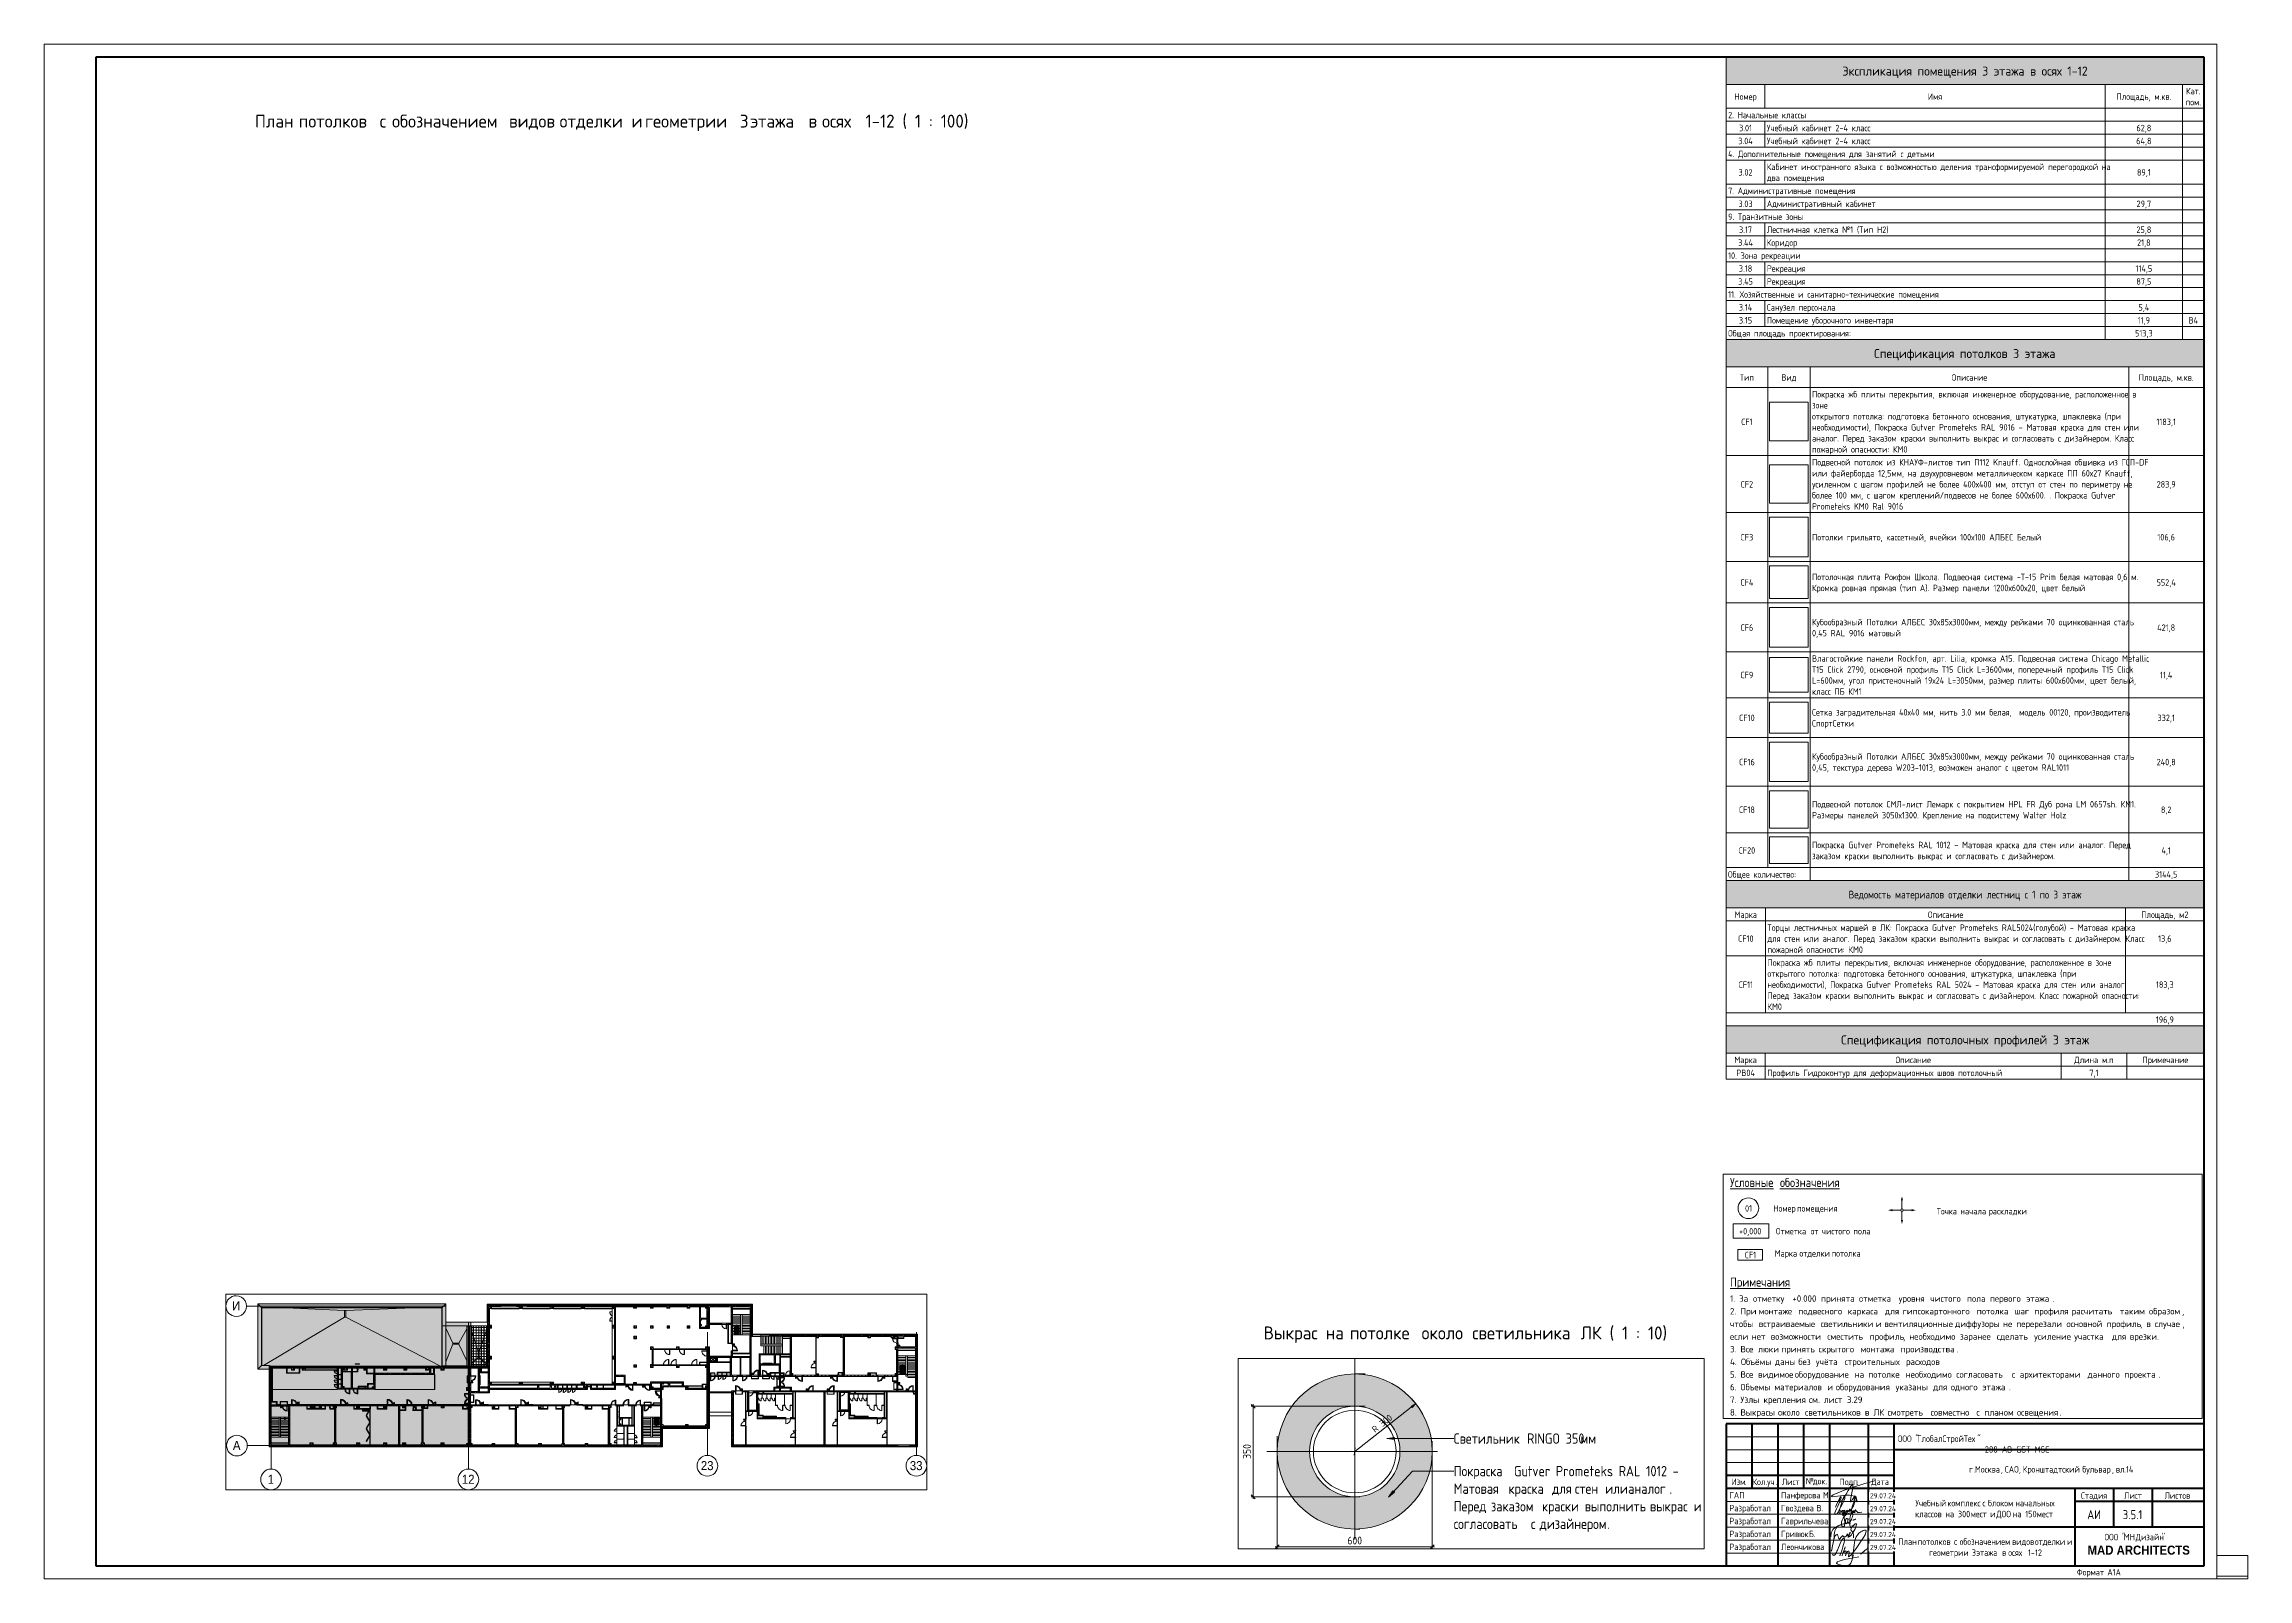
# Paper-space layout 'Layout1' of a CAD drawing. Header units: millimetres. Extents: x -841 to 12, y 0 to 594.
# The model-space entities are those that its viewports show. They can reach past a viewport. Long polylines and large blocks are cut down to what shows.
import ezdxf

# ---------------------------------------------------------------- set-up
doc = ezdxf.new("R2010")
doc.units = ezdxf.units.MM
for name, pattern in [('200_ШТРИХ__ш1_п0_6_', [160, 100, -60]), ('ADSK_Штрих_ш2 п1', [300, 200, -100]), ('Осевая', [3175, 635, -476.25, 1587.5, -476.25])]:
    doc.linetypes.add(name, pattern=pattern)
for name, color, linetype, lineweight in [('A-ANNO-DIMS', 7, 'Continuous', 9), ('A-ANNO-DIMS-10', 7, 'Continuous', 9), ('A-ANNO-NOTE', 7, 'Continuous', 9), ('A-DETL', 7, 'Continuous', 9), ('A-DETL-1', 7, 'ADSK_Штрих_ш2 п1', 9), ('A-DETL-2', 7, 'Continuous', 5), ('A-DETL-MBND', 7, '200_ШТРИХ__ш1_п0_6_', 9), ('A-DOOR', 7, 'Continuous', 5), ('A-GENM-1', 7, 'Continuous', 5), ('A-GLAZ-2', 7, 'Continuous', 5), ('A-GLAZ-CURT-1', 7, 'Continuous', 5), ('A-GLAZ-CWMG-1', 7, 'Continuous', 5), ('A-ROOF', 7, 'Continuous', 5), ('A-ROOF-PATT', 7, 'Continuous', 5), ('A-WALL', 7, 'Continuous', 9), ('A-WALL-4', 7, 'Continuous', 5), ('G-ANNO-LEGN', 7, 'Continuous', 9), ('G-ANNO-SCHD', 7, 'Continuous', 9), ('G-ANNO-TEXT', 7, 'Continuous', 9), ('G-ANNO-TTLB', 7, 'Continuous', 9), ('I-WALL-2', 7, 'Continuous', 5), ('M-EQPM', 7, 'Continuous', 5), ('S-COLS-2', 7, 'Continuous', 5), ('S-STRS', 7, 'Continuous', 5), ('Оси', 7, 'Continuous', 9), ('Оси-1', 7, 'Continuous', 20), ('Оси-2', 7, 'Осевая', 9)]:
    doc.layers.add(name, color=color, linetype=linetype, lineweight=lineweight)
for name, color, linetype, lineweight, true_color in [('A-DETL-GENF-2', 1, 'Continuous', 9, 0xff0000), ('A-DETL-GENF-5', 7, 'Continuous', 5, 0xb7b7b7), ('A-DETL-GENF-6', 7, 'Continuous', 5, 0xaaaaaa), ('A-DETL-GENF-7', 7, 'Continuous', 5, 0xe2e2e2), ('A-DETL-GENF-8', 7, 'Continuous', 9, 0xf2dc97), ('A-DOOR-1', 7, 'Continuous', 5, 0xaaaaaa), ('A-DOOR-2', 7, 'Continuous', 5, 0xe2e2e2), ('A-DOOR-3', 7, 'Continuous', 5, 0xb7b7b7), ('A-DOOR-FRAM-1', 7, 'Continuous', 5, 0xe2e2e2), ('A-DOOR-FRAM-2', 7, 'Continuous', 5, 0xaaaaaa), ('A-DOOR-FRAM-3', 7, 'Continuous', 5, 0xb7b7b7), ('A-FLOR-1', 7, 'Continuous', 5, 0xb7b7b7), ('A-FLOR-2', 7, 'Continuous', 5, 0xaaaaaa), ('A-GENM-2', 7, 'Continuous', 5, 0x737373), ('A-GENM-3', 7, 'Continuous', 5, 0xa1a1a1), ('A-GENM-4', 7, 'Continuous', 5, 0xe2ddcd), ('A-GLAZ-3', 7, 'Continuous', 5, 0x737373), ('A-GLAZ-CURT-2', 7, 'Continuous', 5, 0x737373), ('A-GLAZ-CWMG-2', 7, 'Continuous', 5, 0x383e42), ('A-GLAZ-CWMG-3', 7, 'Continuous', 5, 0x737373), ('A-WALL-5', 7, 'Continuous', 5, 0x737373), ('A-WALL-6', 7, 'Continuous', 9, 0x737373), ('A-WALL-7', 7, 'Continuous', 5, 0xa1a1a1), ('I-WALL-1', 7, 'Continuous', 9, 0xe7e7e7), ('I-WALL-3', 7, 'Continuous', 5, 0x737373), ('I-WALL-4', 7, 'Continuous', 5, 0x787878), ('S-COLS-1', 7, 'Continuous', 5, 0x737373), ('S-STRS-1', 7, 'Continuous', 5, 0x737373)]:
    doc.layers.add(name, color=color, linetype=linetype, lineweight=lineweight, true_color=true_color)
doc.layers.add('A-DETL-GENF-4', color=7, linetype='Continuous', lineweight=9, true_color=0xc0c0c0, transparency=0.4)
doc.layers.add('G-ANNO-NPLT', color=7, linetype='Continuous', plot=False)
doc.styles.add('Arial_1', font='arial.ttf', dxfattribs={"width": 0.9, "height": 1750})
doc.styles.add('Arial_B', font='', dxfattribs={"width": 0.9, "height": 3.5})
doc.styles.add('GOST Common_3', font='GOST_Common.ttf', dxfattribs={"width": 0.9, "height": 3.5})
doc.styles.add('GOST Common_4', font='GOST_Common.ttf', dxfattribs={"width": 0.9, "height": 2.5})
doc.styles.add('GOST Common_5', font='GOST_Common.ttf', dxfattribs={"width": 0.9, "height": 40})
doc.styles.add('GOST Common_6', font='GOST_Common.ttf', dxfattribs={"height": 3.5})
doc.styles.add('GOST Common_7', font='GOST_Common.ttf', dxfattribs={"height": 5})
doc.styles.add('GOST Common_8', font='GOST_Common.ttf', dxfattribs={"width": 0.9, "height": 2})
doc.styles.add('GOST Common_9', font='GOST_Common.ttf', dxfattribs={"width": 0.9, "height": 3})
doc.styles.add('ISOCPEUR_2', font='isocpeur.ttf', dxfattribs={"width": 0.9, "height": 2.5})
doc.styles.add('ISOCPEUR_3', font='isocpeur.ttf', dxfattribs={"height": 2.5})
doc.styles.add('ISOCPEUR_4', font='isocpeur.ttf', dxfattribs={"width": 0.9, "height": 30})
doc.styles.add('ISOCPEUR_5', font='isocpeur.ttf', dxfattribs={"height": 25})
doc.styles.get('Arial_B').set_extended_font_data('Arial', bold=True)
doc.dimstyles.new('ISO-2_5_1_0K_БОЛЬШОЙ', dxfattribs={"dimscale": 304.8, "dimtxt": 24.899529, "dimasz": 0.065617, "dimexe": 0.07874, "dimexo": 0, "dimgap": 0, "dimtad": 1, "dimjust": 3, "dimdec": 0, "dimzin": 0, "dimdsep": 46, "dimtxsty": 'ISOCPEUR_5', "dimsah": 1, "dimcen": 0.09, "dimazin": 0, "dimtfac": 1, "dimtdec": 4, "dimtix": 1, "dimtmove": 0, "dimatfit": 2, "dimfxl": 1, "dimtvp": 1, "dimtolj": 1, "dimtzin": 0, "dimarcsym": 2})
doc.dimstyles.new('ISO-3_0', dxfattribs={"dimscale": 304.8, "dimtxt": 29.879435, "dimasz": 0.049213, "dimexe": 0.026247, "dimexo": 0, "dimgap": 0, "dimtad": 1, "dimdec": 0, "dimrnd": 10, "dimzin": 0, "dimdsep": 46, "dimtxsty": 'ISOCPEUR_4', "dimblk1": 'OBLIQUE', "dimblk2": 'OBLIQUE', "dimsah": 1, "dimcen": 0.09, "dimdle": 0.026247, "dimazin": 0, "dimtfac": 1, "dimtdec": 4, "dimtix": 1, "dimtmove": 0, "dimatfit": 3, "dimfxl": 1, "dimtvp": 1, "dimtolj": 1, "dimtzin": 0, "dimarcsym": 2})
picture_1 = doc.add_image_def('image1.png', size_in_pixel=(177, 123))
picture_2 = doc.add_image_def('image2.jpg', size_in_pixel=(98, 95))
picture_3 = doc.add_image_def('image3.jpg', size_in_pixel=(91, 93))
picture_4 = doc.add_image_def('image4.png', size_in_pixel=(315, 254))
picture_5 = doc.add_image_def('image5.png', size_in_pixel=(217, 195))
picture_6 = doc.add_image_def('image6.jpg', size_in_pixel=(101, 86))
picture_7 = doc.add_image_def('image7.jpg', size_in_pixel=(84, 86))
picture_8 = doc.add_image_def('image8.jpg', size_in_pixel=(90, 90))
picture_9 = doc.add_image_def('image9.jpg', size_in_pixel=(90, 90))
pattern_1 = [(45, (62340, 0), (-285.1231, 285.1231), []), (45, (62625.1, 0), (-285.1231, 285.1231), [504.031, -100.806, 16.764, -84.042])]
pattern_2 = [(135, (62339.98, 0), (-176.7767, -176.7767), [])]
pattern_3 = [(135, (62340, 0), (-353.5534, -353.5534), [])]
pattern_4 = [(45, (62340, 0), (-353.5534, 353.5534), []), (135, (62340, 0), (-353.5534, -353.5534), [])]
pattern_5 = [(45, (62339.98, 0), (-176.7767, 176.7767), [])]
pattern_6 = [(135, (1826.41, 164.685), (-14.14214, -14.14214), []), (225, (1826.41, 164.685), (14.14214, -14.14214), [])]
pattern_7 = [(45, (-296.384, 164.685), (-14.1421, 14.1421), []), (135, (-296.384, 164.685), (-14.1421, -14.1421), [])]
pattern_8 = [(135, (62340, 0), (-377.1708, -377.1708), [533.4, -88.9, 17.78, -88.9]), (135, (62340, 376.94), (-377.1708, -377.1708), []), (50, (62340, 0), (637.6445, -55.7866), [66.675, -733.425]), (355, (62340, 0), (-123.3494, 668.6992), [53.34, -586.74]), (100.451, (62393.1, -4.65), (514.299, 612.908), [56.665, -623.315]), (46.184, (62340, 177.8), (948.7764, -147.1497), [100.012, -1100.137]), (96.636, (62419, 165.5), (830.909, 865.997), [84.998, -934.973]), (351.184, (62340, 177.8), (830.918, 865.988), [80.01, -880.11]), (21, (62428.9, 133.35), (530.6506, -357.9283), [66.675, -733.425]), (326, (62428.9, 133.35), (216.308, 644.6585), [53.34, -586.74]), (71.451, (62473.1, 103.5), (746.9596, 286.7243), [56.665, -623.315]), (37.5, (62339.98, 0), (10.81053, 295.9426), [16.764, -562.864, 16.764, -578.866, -588.962]), (37.5, (62339.98, 0), (10.81053, 295.9426), [-1175.258, 16.764, -572.198]), (7.5, (62339.98, 0), (233.8692, 350.63175), [16.764, -322.834, 16.764, -549.529, -224.472]), (7.5, (62339.98, 0), (233.8692, 350.63175), [-905.891, 16.764, -207.708]), (327.5, (62141.73, 0), (474.5678, -20.0513), [16.764, -205.486, 16.764, -676.656, -920.115]), (327.5, (62141.73, 0), (474.5678, -20.0513), [-915.67, 16.764, -903.351]), (317.5, (62052.83, 0), (518.4522, 88.9934), [16.764, -272.161, 16.764, -443.738, -653.415]), (317.5, (62052.83, 0), (518.4522, 88.9934), [-749.427, 16.764, -636.651])]
pattern_9 = [(135, (1826.41, 174.685), (-14.14214, -14.14214), []), (225, (1826.41, 174.685), (14.14214, -14.14214), [])]
pattern_10 = [(45, (-296.384, 174.685), (-14.1421, 14.1421), []), (135, (-296.384, 174.685), (-14.1421, -14.1421), [])]
pattern_11 = [(135, (1751.41, 174.685), (-14.14214, -14.14214), []), (225, (1751.41, 174.685), (14.14214, -14.14214), [])]
pattern_12 = [(45, (-371.384, 174.685), (-14.1421, 14.1421), []), (135, (-371.384, 174.685), (-14.1421, -14.1421), [])]
pattern_13 = [(45, (62340, 0), (-427.6843, 427.6843), []), (45, (62625.1, 0), (-427.6843, 427.6843), [])]
pattern_14 = [(135, (1776.41, 174.685), (-14.14214, -14.14214), []), (225, (1776.41, 174.685), (14.14214, -14.14214), [])]
pattern_15 = [(45, (-346.384, 174.685), (-14.1421, 14.1421), []), (135, (-346.384, 174.685), (-14.1421, -14.1421), [])]
pattern_16 = [(135, (1576.41, 164.685), (-14.14214, -14.14214), []), (225, (1576.41, 164.685), (14.14214, -14.14214), [])]
pattern_17 = [(45, (-546.384, 164.685), (-14.1421, 14.1421), []), (135, (-546.384, 164.685), (-14.1421, -14.1421), [])]
pattern_18 = [(45, (-38240, -150), (-285.123, 285.123), []), (45, (-37954.88, -150), (-285.123, 285.123), [504.031, -100.806, 16.764, -84.042])]
pattern_19 = [(45, (-38240, -7650), (-285.123, 285.123), []), (45, (-37954.88, -7650), (-285.123, 285.123), [504.031, -100.806, 16.764, -84.042])]
pattern_20 = [(135, (1951.41, 164.685), (-14.14214, -14.14214), []), (225, (1951.41, 164.685), (14.14214, -14.14214), [])]
pattern_21 = [(45, (-171.384, 164.685), (-14.1421, 14.1421), []), (135, (-171.384, 164.685), (-14.1421, -14.1421), [])]
pattern_22 = [(45, (-38240, -10950), (-285.123, 285.123), []), (45, (-37954.88, -10950), (-285.123, 285.123), [504.031, -100.806, 16.764, -84.042])]
pattern_23 = [(45, (62340, 0), (-530.33, 530.33), []), (135, (62340, 0), (-530.33, -530.33), [])]

psp = doc.layouts.get("Layout1")

# ---------------------------------------------------------------- texts
at = {"layer": 'G-ANNO-SCHD', "line_spacing_factor": 1.022761}
for s, insert, char_height, width, attachment_point, style in [('Экспликация помещения 3 этажа в осях 1-12', (-97.48, 585.3), 3.5, 115.0497, 2, 'GOST Common_6'), ('Номер', (-182.45, 574.92), 2.5, 9.896, 2, 'GOST Common_4'), ('Имя', (-109.12, 574.92), 2.5, 6.1548, 2, 'GOST Common_4'), ('Площадь, м.кв.', (-28.28, 574.92), 2.5, 23.8349, 2, 'GOST Common_4'), ('Кат.\\Pпом.', (-9.14, 577.05), 2.5, 7.5125, 2, 'GOST Common_4'), ('2. Начальные классы', (-189.2, 567.77), 2.5, 33.7611, 1, 'GOST Common_4'), ('3.04', (-182.45, 557.75), 2.5, 6.6979, 2, 'GOST Common_4'), ('3.01', (-182.45, 562.76), 2.5, 5.9135, 2, 'GOST Common_4'), ('Учебный кабинет 2-4 класс', (-174.2, 562.76), 2.5, 45.3768, 1, 'GOST Common_4'), ('Учебный кабинет 2-4 класс', (-174.2, 557.75), 2.5, 45.3768, 1, 'GOST Common_4'), ('64,8', (-28.28, 557.75), 2.5, 6.8186, 2, 'GOST Common_4'), ('62,8', (-28.28, 562.76), 2.5, 6.5471, 2, 'GOST Common_4'), ('4. Дополнительные помещения для занятий с детьми', (-189.2, 552.74), 2.5, 87.103, 1, 'GOST Common_4'), ('Кабинет иностранного языка с возможностью деления трансформируемой перегородкой на\\Pдва помещения', (-174.2, 547.73), 2.5, 151.0951, 1, 'GOST Common_4'), ('7. Административные помещения', (-189.2, 538.46), 2.5, 54.6091, 1, 'GOST Common_4'), ('3.02', (-182.45, 545.6), 2.5, 6.4264, 2, 'GOST Common_4'), ('89,1', (-28.28, 545.6), 2.5, 6.0341, 2, 'GOST Common_4'), ('3.03', (-182.45, 533.44), 2.5, 6.4264, 2, 'GOST Common_4'), ('Административный кабинет', (-174.2, 533.44), 2.5, 46.9759, 1, 'GOST Common_4'), ('29,7', (-28.28, 533.44), 2.5, 6.5471, 2, 'GOST Common_4'), ('9. Транзитные зоны', (-189.2, 528.43), 2.5, 32.1318, 1, 'GOST Common_4'), ('3.17', (-182.45, 523.42), 2.5, 5.9135, 2, 'GOST Common_4'), ('Лестничная клетка №1 (Тип Н2)', (-174.2, 523.42), 2.5, 51.9842, 1, 'GOST Common_4'), ('25,8', (-28.28, 523.42), 2.5, 6.5471, 2, 'GOST Common_4'), ('10. Зона рекреации', (-189.2, 513.4), 2.5, 31.1966, 1, 'GOST Common_4'), ('3.44', (-182.45, 518.41), 2.5, 6.9694, 2, 'GOST Common_4'), ('Коридор', (-174.2, 518.41), 2.5, 13.3656, 1, 'GOST Common_4'), ('21,8', (-28.28, 518.41), 2.5, 6.0341, 2, 'GOST Common_4'), ('3.45', (-182.45, 503.37), 2.5, 6.6979, 2, 'GOST Common_4'), ('3.18', (-182.45, 508.39), 2.5, 5.9135, 2, 'GOST Common_4'), ('Рекреация', (-174.2, 508.39), 2.5, 17.6499, 1, 'GOST Common_4'), ('Рекреация', (-174.2, 503.37), 2.5, 17.6499, 1, 'GOST Common_4'), ('114,5', (-28.28, 508.39), 2.5, 7.6634, 2, 'GOST Common_4'), ('87,5', (-28.28, 503.37), 2.5, 6.5471, 2, 'GOST Common_4'), ('11. Хозяйственные и санитарно-технические помещения', (-189.2, 498.36), 2.5, 92.8052, 1, 'GOST Common_4'), ('3.14', (-182.45, 493.35), 2.5, 6.185, 2, 'GOST Common_4'), ('3.15', (-182.45, 488.34), 2.5, 5.9135, 2, 'GOST Common_4'), ('Санузел персонала', (-174.2, 493.35), 2.5, 31.3172, 1, 'GOST Common_4'), ('Помещение уборочного инвентаря', (-174.2, 488.34), 2.5, 56.4193, 1, 'GOST Common_4'), ('11,9', (-28.28, 488.34), 2.5, 5.5212, 2, 'GOST Common_4'), ('5,4', (-28.28, 493.35), 2.5, 4.948, 2, 'GOST Common_4'), ('В4', (-9.14, 488.34), 2.5, 4.2842, 2, 'GOST Common_4'), ('Общая площадь проектирования:', (-189.2, 483.33), 2.5, 54.5789, 1, 'GOST Common_4'), ('513,3', (-28.28, 483.33), 2.5, 7.9047, 2, 'GOST Common_4'), ('Спецификация потолков 3 этажа', (-97.61, 475.99), 3.5, 86.6674, 2, 'GOST Common_6'), ('Тип', (-181.93, 466.23), 2.5, 5.8833, 2, 'GOST Common_4'), ('Вид', (-165.66, 466.23), 2.5, 5.8833, 2, 'GOST Common_4'), ('Описание', (-95.76, 466.23), 2.5, 15.2664, 2, 'GOST Common_4'), ('Площадь, м.кв.', (-19.64, 466.23), 2.5, 23.8349, 2, 'GOST Common_4'), ('Покраска жб плиты перекрытия, включая инженерное оборудование, расположенное в\\Pзоне\\Pоткрытого потолка: подготовка бетонного основания, штукатурка, шпаклевка (при\\Pнеобходимости), Покраска Gutver Prometeks RAL 9016 - Матовая краска для стен или\\Pаналог. Перед заказом краски выполнить выкрас и согласовать с дизайнером. Класс\\Pпожарной опасности: КМ0', (-156.71, 459.72), 2.5, 141.4405, 1, 'GOST Common_4'), ('CF1', (-181.93, 449.06), 2.5, 5.0989, 2, 'GOST Common_4'), ('1183,1', (-19.64, 449.06), 2.5, 8.7495, 2, 'GOST Common_4'), ('Подвесной потолок из КНАУФ-листов тип П112 Knauff. Однослойная обшивка из ГСП-DF\\Pили файерборда 12,5мм, на двухуровневом металлическом каркасе ПП 60х27 Knauff,\\Pусиленном с шагом профилей не более 400х400 мм, отступ от стен по периметру не\\Pболее 100 мм, с шагом креплений/подвесов не более 600х600. . Покраска Gutver\\PPrometeks KM0 Ral 9016', (-156.71, 433.4), 2.5, 143.2809, 1, 'GOST Common_4'), ('CF2', (-181.93, 424.87), 2.5, 5.6118, 2, 'GOST Common_4'), ('283,9', (-19.64, 424.87), 2.5, 8.4176, 2, 'GOST Common_4'), ('CF3', (-181.93, 404.39), 2.5, 5.6118, 2, 'GOST Common_4'), ('Потолки грильято, кассетный, ячейки 100х100 АЛБЕС Белый', (-156.71, 404.39), 2.5, 97.9644, 1, 'GOST Common_4'), ('106,6', (-19.64, 404.39), 2.5, 7.9047, 2, 'GOST Common_4'), ('CF4', (-181.93, 386.89), 2.5, 5.8833, 2, 'GOST Common_4'), ('Потолочная плита Рокфон Школа. Подвесная система -Т-15 Prim белая матовая 0,6 м.\\PКромка ровная прямая (тип А). Размер панели 1200х600х20, цвет белый', (-156.71, 389.02), 2.5, 142.1947, 1, 'GOST Common_4'), ('552,4', (-19.64, 386.89), 2.5, 8.6892, 2, 'GOST Common_4'), ('CF6', (-181.93, 369.41), 2.5, 5.6118, 2, 'GOST Common_4'), ('Кубообразный Потолки АЛБЕС 30х85х3000мм, между рейками 70 оцинкованная сталь\\P0,45 RAL 9016 матовый', (-156.71, 371.54), 2.5, 139.6302, 1, 'GOST Common_4'), ('421,8', (-19.64, 369.41), 2.5, 8.1763, 2, 'GOST Common_4'), ('CF9', (-181.93, 351.07), 2.5, 5.6118, 2, 'GOST Common_4'), ('Влагостойкие панели Rockfon, арт. Lilia, кромка А15. Подвесная система Chicago Metallic\\PТ15 Click 2790, основной профиль Т15 Click L=3600мм, поперечный профиль Т15 Click\\PL=600мм, угол пристеночный 19х24 L=3050мм, размер плиты 600х600мм, цвет белый,\\Pкласс ПБ КМ1', (-156.71, 357.46), 2.5, 145.8454, 1, 'GOST Common_4'), ('11,4', (-19.64, 351.07), 2.5, 5.7928, 2, 'GOST Common_4'), ('CF10', (-181.93, 334.5), 2.5, 6.9694, 2, 'GOST Common_4'), ('Сетка заградительная 40х40 мм, нить 3.0 мм белая,  модель 00120, производитель\\PСпортСетки', (-156.71, 336.63), 2.5, 136.4321, 1, 'GOST Common_4'), ('332,1', (-19.64, 334.5), 2.5, 7.9047, 2, 'GOST Common_4'), ('CF16', (-181.93, 317.39), 2.5, 6.9694, 2, 'GOST Common_4'), ('Кубообразный Потолки АЛБЕС 30х85х3000мм, между рейками 70 оцинкованная сталь\\P0,45, текстура дерева W203-1013, возможен аналог с цветом RAL1011', (-156.71, 319.52), 2.5, 139.6302, 1, 'GOST Common_4'), ('240,8', (-19.64, 317.39), 2.5, 8.6892, 2, 'GOST Common_4'), ('CF18', (-181.93, 298.94), 2.5, 6.9694, 2, 'GOST Common_4'), ('Подвесной потолок СМЛ-лист Лемарк с покрытием HPL FR Дуб рона LM 0657sh. КМ1.\\PРазмеры панелей 3050х1300. Крепление на подсистему Walter Holz', (-156.71, 301.07), 2.5, 136.5226, 1, 'GOST Common_4'), ('8,2', (-19.64, 298.94), 2.5, 4.6765, 2, 'GOST Common_4'), ('CF20', (-181.93, 283.17), 2.5, 7.4823, 2, 'GOST Common_4'), ('Покраска Gutver Prometeks RAL 1012 - Матовая краска для стен или аналог. Перед\\Pзаказом краски выполнить выкрас и согласовать с дизайнером.', (-156.71, 285.3), 2.5, 137.1562, 1, 'GOST Common_4'), ('4,1', (-19.64, 283.17), 2.5, 4.4351, 2, 'GOST Common_4'), ('Общее количество:', (-189.25, 273.9), 2.5, 31.1966, 1, 'GOST Common_4'), ('3144,5', (-19.64, 273.9), 2.5, 10.3184, 2, 'GOST Common_4'), ('Ведомость материалов отделки лестниц с 1 по 3 этаж', (-97.5, 266.33), 3, 107.9577, 2, 'GOST Common_9'), ('Марка', (-182.35, 258.31), 2.5, 10.4391, 2, 'GOST Common_4'), ('Описание', (-105.01, 258.31), 2.5, 15.2664, 2, 'GOST Common_4'), ('Площадь, м2', (-20.16, 258.31), 2.5, 20.3351, 2, 'GOST Common_4'), ('CF10', (-182.35, 249.04), 2.5, 6.9694, 2, 'GOST Common_4'), ('Торцы лестничных маршей в ЛК: Покраска Gutver Prometeks RAL5024(голубой) - Матовая краска\\Pдля стен или аналог. Перед заказом краски выполнить выкрас и согласовать с дизайнером. Класс\\Pпожарной опасности: КМ0', (-173.95, 253.3), 2.5, 161.504, 1, 'GOST Common_4'), ('13,6', (-20.16, 249.04), 2.5, 6.0341, 2, 'GOST Common_4'), ('Покраска жб плиты перекрытия, включая инженерное оборудование, расположенное в зоне\\Pоткрытого потолка: подготовка бетонного основания, штукатурка, шпаклевка (при\\Pнеобходимости), Покраска Gutver Prometeks RAL 5024 - Матовая краска для стен или аналог.\\PПеред заказом краски выполнить выкрас и согласовать с дизайнером. Класс пожарной опасности:\\PКМ0', (-173.95, 239.76), 2.5, 161.8057, 1, 'GOST Common_4'), ('CF11', (-182.35, 231.24), 2.5, 6.4565, 2, 'GOST Common_4'), ('183,3', (-20.16, 231.24), 2.5, 7.9047, 2, 'GOST Common_4'), ('196,9', (-20.16, 217.71), 2.5, 7.9047, 2, 'GOST Common_4'), ('Спецификация потолочных профилей 3 этаж', (-97.47, 210.36), 3.5, 115.5565, 2, 'GOST Common_6'), ('Марка', (-182.39, 202.11), 2.5, 10.4391, 2, 'GOST Common_4'), ('PB04', (-182.39, 197.1), 2.5, 8.297, 2, 'GOST Common_4'), ('Профиль Гидроконтур для деформационных швов потолочный', (-174.07, 197.1), 2.5, 100.6798, 1, 'GOST Common_4'), ('Описание', (-117.56, 202.11), 2.5, 15.2664, 2, 'GOST Common_4'), ('Длина м.п', (-47.61, 202.11), 2.5, 15.9302, 2, 'GOST Common_4'), ('7,1', (-47.61, 197.1), 2.5, 4.1636, 2, 'GOST Common_4'), ('Примечание', (-19.95, 202.11), 2.5, 19.5205, 2, 'GOST Common_4')]:
    psp.add_mtext(s, dxfattribs=dict(at, insert=insert, char_height=char_height, width=width, attachment_point=attachment_point, style=style))
at = {"layer": 'G-ANNO-TTLB', "attachment_point": 1}
for s, insert, char_height, width, style in [('План', (-759.35, 566.68), 5, 18.4388, 'GOST Common_7'), ('\\fGOST Common|b0|i0|c204|p34|; ', (-744.14, 566.68), 5, 2.0844, 'GOST Common_7'), ('потолков', (-742.42, 566.68), 5, 35.9156, 'GOST Common_7'), ('\\fGOST Common|b0|i0|c204|p34|; ', (-712.79, 566.68), 5, 2.0844, 'GOST Common_7'), ('\\fGOST Common|b0|i0|c204|p34|;с', (-711.07, 566.68), 5, 3.6878, 'GOST Common_7'), ('\\fGOST Common|b0|i0|c204|p34|; ', (-708.02, 566.68), 5, 2.0844, 'GOST Common_7'), ('обозначением', (-706.3, 566.68), 5, 52.751, 'GOST Common_7'), ('\\fGOST Common|b0|i0|c204|p34|; ', (-662.78, 566.68), 5, 2.0844, 'GOST Common_7'), ('видов', (-661.06, 566.68), 5, 21.6456, 'GOST Common_7'), ('\\fGOST Common|b0|i0|c204|p34|; ', (-643.2, 566.68), 5, 2.0844, 'GOST Common_7'), ('отделки', (-641.48, 566.68), 5, 31.5865, 'GOST Common_7'), ('\\fGOST Common|b0|i0|c204|p34|; ', (-615.42, 566.68), 5, 2.0844, 'GOST Common_7'), ('\\fGOST Common|b0|i0|c204|p34|;и', (-613.7, 566.68), 5, 4.3291, 'GOST Common_7'), ('\\fGOST Common|b0|i0|c204|p34|; ', (-610.13, 566.68), 5, 2.0844, 'GOST Common_7'), ('геометрии', (-608.41, 566.68), 5, 40.8059, 'GOST Common_7'), (' 3 ', (-574.74, 566.68), 5, 8.4979, 'GOST Common_7'), ('этажа', (-567.73, 566.68), 5, 25.2532, 'GOST Common_7'), ('\\fGOST Common|b0|i0|c204|p34|; ', (-546.89, 566.68), 5, 2.0844, 'GOST Common_7'), ('\\fGOST Common|b0|i0|c204|p34|;в', (-545.17, 566.68), 5, 4.3291, 'GOST Common_7'), ('\\fGOST Common|b0|i0|c204|p34|; ', (-541.6, 566.68), 5, 2.0844, 'GOST Common_7'), ('осях', (-539.88, 566.68), 5, 16.6751, 'GOST Common_7'), (' 1-12 ( 1 : 100)', (-526.12, 566.68), 5, 47.0591, 'GOST Common_7'), ('Выкрас', (-369.01, 97.7), 5, 27.097, 'GOST Common_7'), ('\\fGOST Common|b0|i0|c204|p34|; ', (-346.65, 97.7), 5, 2.0844, 'GOST Common_7'), ('на', (-344.93, 97.7), 5, 9.2194, 'GOST Common_7'), ('\\fGOST Common|b0|i0|c204|p34|; ', (-337.33, 97.7), 5, 2.0844, 'GOST Common_7'), ('потолке', (-335.61, 97.7), 5, 31.5865, 'GOST Common_7'), ('\\fGOST Common|b0|i0|c204|p34|; ', (-309.55, 97.7), 5, 2.0844, 'GOST Common_7'), ('около', (-307.83, 97.7), 5, 21.6456, 'GOST Common_7'), ('\\fGOST Common|b0|i0|c204|p34|; ', (-289.97, 97.7), 5, 2.0844, 'GOST Common_7'), ('светильника', (-288.25, 97.7), 5, 48.8228, 'GOST Common_7'), ('\\fGOST Common|b0|i0|c204|p34|; ', (-247.96, 97.7), 5, 2.0844, 'GOST Common_7'), ('ЛК', (-246.24, 97.7), 5, 9.8608, 'GOST Common_7'), (' ( 1 : 10)', (-238.11, 97.7), 5, 25.7342, 'GOST Common_7'), ('ООО', (-123.53, 55.52), 2.5, 6.4937, 'GOST Common_4'), (' "', (-118.17, 55.52), 2.5, 2.5975, 'GOST Common_4'), ('ГлобалСтройТех', (-116.03, 55.52), 2.5, 28.2114, 'GOST Common_4'), ('"                                                                               288-AB-GST-MSC', (-92.75, 55.52), 2.5, 105.1974, 'GOST Common_4'), ('\\fGOST Common|b0|i0|c204|p34|;\\W.9;г', (-95.9, 43.66), 2.5, 1.9481, 'GOST Common_4'), ('Москва', (-93.64, 43.66), 2.5, 12.1215, 'GOST Common_4'), ('САО', (-82.09, 43.66), 2.5, 6.5658, 'GOST Common_4'), ('Кронштадтский', (-75.12, 43.66), 2.5, 26.9848, 'GOST Common_4'), ('\\fGOST Common|b0|i0|c204|p34|;\\W.9; ', (-52.86, 43.66), 2.5, 0.938, 'GOST Common_4'), ('бульвар', (-52.08, 43.66), 2.5, 13.8532, 'GOST Common_4'), ('вл', (-39.11, 43.66), 2.5, 3.8962, 'GOST Common_4'), ('.14', (-35.89, 43.66), 2.5, 4.3291, 'GOST Common_4'), ('\\fGOST Common|b0|i0|c204|p34|;\\W.9;.', (-94.29, 43.66), 2.5, 0.7937, 'GOST Common_4'), (', ', (-83.64, 43.66), 2.5, 1.8759, 'GOST Common_4'), (', ', (-76.67, 43.66), 2.5, 1.8759, 'GOST Common_4'), (', ', (-40.65, 43.66), 2.5, 1.8759, 'GOST Common_4'), ('Учебный', (-116.7, 30.59), 2.5, 14.0696, 'GOST Common_4'), ('классов', (-116.82, 26.36), 2.5, 13.2759, 'GOST Common_4'), ('\\fGOST Common|b0|i0|c204|p34|;\\W.9; ', (-105.87, 26.36), 2.5, 0.938, 'GOST Common_4'), ('\\fGOST Common|b0|i0|c204|p34|;\\W.9; ', (-105.1, 30.59), 2.5, 0.938, 'GOST Common_4'), ('на', (-105.1, 26.36), 2.5, 4.1127, 'GOST Common_4'), ('комплекс', (-104.32, 30.59), 2.5, 15.5127, 'GOST Common_4'), (' 300 ', (-101.7, 26.36), 2.5, 7.7203, 'GOST Common_4'), ('мест', (-95.33, 26.36), 2.5, 8.2253, 'GOST Common_4'), ('\\fGOST Common|b0|i0|c204|p34|;\\W.9; ', (-91.52, 30.59), 2.5, 0.938, 'GOST Common_4'), ('\\fGOST Common|b0|i0|c204|p34|;\\W.9;с', (-90.75, 30.59), 2.5, 1.6595, 'GOST Common_4'), ('\\fGOST Common|b0|i0|c204|p34|;\\W.9; ', (-89.38, 30.59), 2.5, 0.938, 'GOST Common_4'), ('\\fGOST Common|b0|i0|c204|p34|;\\W.9; ', (-88.55, 26.36), 2.5, 0.938, 'GOST Common_4'), ('блоком', (-88.61, 30.59), 2.5, 11.9051, 'GOST Common_4'), ('\\fGOST Common|b0|i0|c204|p34|;\\W.9;и', (-87.77, 26.36), 2.5, 1.9481, 'GOST Common_4'), ('\\fGOST Common|b0|i0|c204|p34|;\\W.9; ', (-86.17, 26.36), 2.5, 0.938, 'GOST Common_4'), ('ДОО', (-85.39, 26.36), 2.5, 6.7823, 'GOST Common_4'), ('\\fGOST Common|b0|i0|c204|p34|;\\W.9; ', (-79.8, 26.36), 2.5, 0.938, 'GOST Common_4'), ('на', (-79.02, 26.36), 2.5, 4.1127, 'GOST Common_4'), ('\\fGOST Common|b0|i0|c204|p34|;\\W.9; ', (-78.78, 30.59), 2.5, 0.938, 'GOST Common_4'), ('начальных', (-78.01, 30.59), 2.5, 18.1823, 'GOST Common_4'), (' 150 ', (-75.63, 26.36), 2.5, 7.143, 'GOST Common_4'), ('мест', (-69.73, 26.36), 2.5, 8.2253, 'GOST Common_4'), ('АИ', (-50.19, 26.62), 3.5, 6.5658, 'GOST Common_3'), ('3.5.1', (-36.45, 26.62), 3.5, 9.5962, 'GOST Common_3'), ('План', (-123.34, 15.66), 2.5, 8.2253, 'GOST Common_4'), ('\\fGOST Common|b0|i0|c204|p34|;\\W.9; ', (-116.56, 15.66), 2.5, 0.938, 'GOST Common_4'), ('потолков', (-115.78, 15.66), 2.5, 16.0899, 'GOST Common_4'), ('геометрии', (-111.38, 11.42), 2.5, 18.2544, 'GOST Common_4'), ('\\fGOST Common|b0|i0|c204|p34|;\\W.9; ', (-102.51, 15.66), 2.5, 0.938, 'GOST Common_4'), ('\\fGOST Common|b0|i0|c204|p34|;\\W.9;с', (-101.73, 15.66), 2.5, 1.6595, 'GOST Common_4'), ('\\fGOST Common|b0|i0|c204|p34|;\\W.9; ', (-100.37, 15.66), 2.5, 0.938, 'GOST Common_4'), ('обозначением', (-99.59, 15.66), 2.5, 23.6658, 'GOST Common_4'), (' 3 ', (-96.32, 11.42), 2.5, 3.824, 'GOST Common_4'), ('этажа', (-93.16, 11.42), 2.5, 11.1835, 'GOST Common_4'), ('\\fGOST Common|b0|i0|c204|p34|;\\W.9; ', (-83.93, 11.42), 2.5, 0.938, 'GOST Common_4'), ('\\fGOST Common|b0|i0|c204|p34|;\\W.9;в', (-83.16, 11.42), 2.5, 1.9481, 'GOST Common_4'), ('\\fGOST Common|b0|i0|c204|p34|;\\W.9; ', (-81.55, 11.42), 2.5, 0.938, 'GOST Common_4'), ('осях', (-80.78, 11.42), 2.5, 7.5038, 'GOST Common_4'), ('\\fGOST Common|b0|i0|c204|p34|;\\W.9; ', (-80.07, 15.66), 2.5, 0.938, 'GOST Common_4'), ('видов', (-79.29, 15.66), 2.5, 9.7405, 'GOST Common_4'), (' 1-12', (-74.59, 11.42), 2.5, 7.5759, 'GOST Common_4'), ('\\fGOST Common|b0|i0|c204|p34|;\\W.9; ', (-71.25, 15.66), 2.5, 0.938, 'GOST Common_4'), ('отделки', (-70.48, 15.66), 2.5, 14.1418, 'GOST Common_4'), ('\\fGOST Common|b0|i0|c204|p34|;\\W.9; ', (-58.81, 15.66), 2.5, 0.938, 'GOST Common_4'), ('\\fGOST Common|b0|i0|c204|p34|;\\W.9;и', (-58.04, 15.66), 2.5, 1.9481, 'GOST Common_4')]:
    psp.add_mtext(s, dxfattribs=dict(at, insert=insert, char_height=char_height, width=width, style=style))

msp = doc.modelspace()

# ---------------------------------------------------------------- texts
at = {"layer": 'G-ANNO-TEXT', "attachment_point": 1}
for s, insert, char_height, width, style in [('\\LУсловные', (39969.56, 3016.02), 3.5, 22.1506, 'GOST Common_3'), ('\\L\\fGOST Common|b0|i0|c204|p34|;\\W.9;\\L ', (39987.84, 3016.02), 3.5, 1.2987, 'GOST Common_3'), ('\\Lобозначения', (39988.91, 3016.02), 3.5, 30.1595, 'GOST Common_3'), ('01', (39975.37, 3005.5), 2.5, 3.319, 'GOST Common_4'), ('Номер', (39986.32, 3005.5), 2.5, 10.1734, 'GOST Common_4'), ('\\fGOST Common|b0|i0|c204|p34|;\\W.9; ', (39994.71, 3005.5), 2.5, 0.938, 'GOST Common_4'), ('помещения', (39995.49, 3005.5), 2.5, 18.543, 'GOST Common_4'), ('Точка', (40049.57, 3004.4), 2.5, 10.1734, 'GOST Common_4'), ('\\fGOST Common|b0|i0|c204|p34|;\\W.9; ', (40057.96, 3004.4), 2.5, 0.938, 'GOST Common_4'), ('начала', (40058.74, 3004.4), 2.5, 12.338, 'GOST Common_4'), ('\\fGOST Common|b0|i0|c204|p34|;\\W.9; ', (40068.92, 3004.4), 2.5, 0.938, 'GOST Common_4'), ('раскладки', (40069.69, 3004.4), 2.5, 17.6772, 'GOST Common_4'), ('+0,000', (39973.07, 2996.67), 2.5, 10.6785, 'GOST Common_4'), ('Отметка', (39987.33, 2996.67), 2.5, 15.2962, 'GOST Common_4'), ('\\fGOST Common|b0|i0|c204|p34|;\\W.9; ', (39999.95, 2996.67), 2.5, 0.938, 'GOST Common_4'), ('от', (40000.73, 2996.67), 2.5, 4.4013, 'GOST Common_4'), ('\\fGOST Common|b0|i0|c204|p34|;\\W.9; ', (40004.36, 2996.67), 2.5, 0.938, 'GOST Common_4'), ('чистого', (40005.13, 2996.67), 2.5, 13.8532, 'GOST Common_4'), ('\\fGOST Common|b0|i0|c204|p34|;\\W.9; ', (40016.56, 2996.67), 2.5, 0.938, 'GOST Common_4'), ('пола', (40017.34, 2996.67), 2.5, 8.0089, 'GOST Common_4'), ('\\fGOST Common|b0|i0|c204|p34|;\\W.9; ', (40023.94, 2996.67), 2.5, 0.938, 'GOST Common_4'), ('CF1', (39975.23, 2987.45), 2.5, 5.2671, 'ISOCPEUR_2'), ('Марка', (39986.86, 2988.09), 2.5, 10.6785, 'GOST Common_4'), ('\\fGOST Common|b0|i0|c204|p34|;\\W.9; ', (39995.67, 2988.09), 2.5, 0.938, 'GOST Common_4'), ('отделки', (39996.44, 2988.09), 2.5, 14.1418, 'GOST Common_4'), ('\\fGOST Common|b0|i0|c204|p34|;\\W.9; ', (40008.11, 2988.09), 2.5, 0.938, 'GOST Common_4'), ('потолка', (40008.88, 2988.09), 2.5, 14.3582, 'GOST Common_4'), ('\\LПримечания', (39969.56, 2977.47), 3.5, 28.4278, 'GOST Common_3'), ('1. ', (39969.56, 2970.6), 2.5, 4.2489, 'ISOCPEUR_3'), ('За', (39973.07, 2970.6), 2.5, 4.73, 'ISOCPEUR_3'), ('\\fISOCPEUR|b0|i0|c204|p34|; ', (39976.97, 2970.6), 2.5, 1.8439, 'ISOCPEUR_3'), ('отметку', (39978.49, 2970.6), 2.5, 16.5148, 'ISOCPEUR_3'), (' +0.000 ', (39992.12, 2970.6), 2.5, 15.3924, 'ISOCPEUR_3'), ('принята', (40004.82, 2970.6), 2.5, 15.9536, 'ISOCPEUR_3'), ('\\fISOCPEUR|b0|i0|c204|p34|; ', (40017.98, 2970.6), 2.5, 1.8439, 'ISOCPEUR_3'), ('отметка', (40019.5, 2970.6), 2.5, 16.7553, 'ISOCPEUR_3'), ('\\fISOCPEUR|b0|i0|c204|p34|; ', (40033.33, 2970.6), 2.5, 1.8439, 'ISOCPEUR_3'), ('уровня', (40034.85, 2970.6), 2.5, 12.9873, 'ISOCPEUR_3'), ('\\fISOCPEUR|b0|i0|c204|p34|; ', (40045.56, 2970.6), 2.5, 1.8439, 'ISOCPEUR_3'), ('чистого', (40047.08, 2970.6), 2.5, 15.3924, 'ISOCPEUR_3'), ('\\fISOCPEUR|b0|i0|c204|p34|; ', (40059.78, 2970.6), 2.5, 1.8439, 'ISOCPEUR_3'), ('пола', (40061.31, 2970.6), 2.5, 8.8987, 'ISOCPEUR_3'), ('\\fISOCPEUR|b0|i0|c204|p34|; ', (40068.65, 2970.6), 2.5, 1.8439, 'ISOCPEUR_3'), ('первого', (40070.17, 2970.6), 2.5, 15.1519, 'ISOCPEUR_3'), ('\\fISOCPEUR|b0|i0|c204|p34|; ', (40082.67, 2970.6), 2.5, 1.8439, 'ISOCPEUR_3'), ('этажа', (40084.19, 2970.6), 2.5, 12.4262, 'ISOCPEUR_3'), ('\\fISOCPEUR|b0|i0|c204|p34|;.', (40094.45, 2970.6), 2.5, 0.8819, 'ISOCPEUR_3'), ('чтобы', (39969.56, 2960.81), 2.5, 11.6245, 'ISOCPEUR_3'), ('2. ', (39969.56, 2965.7), 2.5, 4.8903, 'ISOCPEUR_3'), ('При', (39973.6, 2965.7), 2.5, 6.7342, 'ISOCPEUR_3'), ('\\fISOCPEUR|b0|i0|c204|p34|; ', (39979.15, 2965.7), 2.5, 1.8439, 'ISOCPEUR_3'), ('\\fISOCPEUR|b0|i0|c204|p34|; ', (39979.15, 2960.81), 2.5, 1.8439, 'ISOCPEUR_3'), ('монтаже', (39980.67, 2965.7), 2.5, 16.7553, 'ISOCPEUR_3'), ('встраиваемые', (39980.67, 2960.81), 2.5, 27.1772, 'ISOCPEUR_3'), ('\\fISOCPEUR|b0|i0|c204|p34|; ', (39994.5, 2965.7), 2.5, 1.8439, 'ISOCPEUR_3'), ('подвесного', (39996.02, 2965.7), 2.5, 21.3249, 'ISOCPEUR_3'), ('\\fISOCPEUR|b0|i0|c204|p34|; ', (40003.1, 2960.81), 2.5, 1.8439, 'ISOCPEUR_3'), ('светильники', (40004.62, 2960.81), 2.5, 24.0506, 'ISOCPEUR_3'), ('\\fISOCPEUR|b0|i0|c204|p34|; ', (40013.61, 2965.7), 2.5, 1.8439, 'ISOCPEUR_3'), ('каркаса', (40015.14, 2965.7), 2.5, 15.5527, 'ISOCPEUR_3'), ('\\fISOCPEUR|b0|i0|c204|p34|; ', (40024.46, 2960.81), 2.5, 1.8439, 'ISOCPEUR_3'), ('\\fISOCPEUR|b0|i0|c204|p34|;и', (40025.98, 2960.81), 2.5, 2.1646, 'ISOCPEUR_3'), ('\\fISOCPEUR|b0|i0|c204|p34|; ', (40027.77, 2960.81), 2.5, 1.8439, 'ISOCPEUR_3'), ('\\fISOCPEUR|b0|i0|c204|p34|; ', (40027.97, 2965.7), 2.5, 1.8439, 'ISOCPEUR_3'), ('для', (40029.49, 2965.7), 2.5, 6.4937, 'ISOCPEUR_3'), ('вентиляционные', (40029.29, 2960.81), 2.5, 31.346, 'ISOCPEUR_3'), ('\\fISOCPEUR|b0|i0|c204|p34|; ', (40034.85, 2965.7), 2.5, 1.8439, 'ISOCPEUR_3'), ('гипсокартонного', (40036.37, 2965.7), 2.5, 32.9494, 'ISOCPEUR_3'), ('\\fISOCPEUR|b0|i0|c204|p34|; ', (40055.15, 2960.81), 2.5, 1.8439, 'ISOCPEUR_3'), ('диффузоры', (40056.68, 2960.81), 2.5, 20.6835, 'ISOCPEUR_3'), ('\\fISOCPEUR|b0|i0|c204|p34|; ', (40063.55, 2965.7), 2.5, 1.8439, 'ISOCPEUR_3'), ('потолка', (40065.08, 2965.7), 2.5, 15.9536, 'ISOCPEUR_3'), ('\\fISOCPEUR|b0|i0|c204|p34|; ', (40073.74, 2960.81), 2.5, 1.8439, 'ISOCPEUR_3'), ('не', (40075.26, 2960.81), 2.5, 4.3291, 'ISOCPEUR_3'), ('\\fISOCPEUR|b0|i0|c204|p34|; ', (40078.24, 2965.7), 2.5, 1.8439, 'ISOCPEUR_3'), ('\\fISOCPEUR|b0|i0|c204|p34|; ', (40078.83, 2960.81), 2.5, 1.8439, 'ISOCPEUR_3'), ('шаг', (40079.76, 2965.7), 2.5, 7.2954, 'ISOCPEUR_3'), ('перерезали', (40080.36, 2960.81), 2.5, 21.7257, 'ISOCPEUR_3'), ('\\fISOCPEUR|b0|i0|c204|p34|; ', (40085.78, 2965.7), 2.5, 1.8439, 'ISOCPEUR_3'), ('профиля', (40087.3, 2965.7), 2.5, 15.7131, 'ISOCPEUR_3'), ('\\fISOCPEUR|b0|i0|c204|p34|; ', (40098.28, 2960.81), 2.5, 1.8439, 'ISOCPEUR_3'), ('основной', (40099.8, 2960.81), 2.5, 16.9958, 'ISOCPEUR_3'), ('\\fISOCPEUR|b0|i0|c204|p34|; ', (40100.27, 2965.7), 2.5, 1.8439, 'ISOCPEUR_3'), ('расчитать', (40101.79, 2965.7), 2.5, 20.7637, 'ISOCPEUR_3'), ('\\fISOCPEUR|b0|i0|c204|p34|; ', (40113.83, 2960.81), 2.5, 1.8439, 'ISOCPEUR_3'), ('профиль', (40115.35, 2960.81), 2.5, 15.7131, 'ISOCPEUR_3'), ('\\fISOCPEUR|b0|i0|c204|p34|; ', (40118.92, 2965.7), 2.5, 1.8439, 'ISOCPEUR_3'), ('таким', (40120.44, 2965.7), 2.5, 11.865, 'ISOCPEUR_3'), ('\\fISOCPEUR|b0|i0|c204|p34|; ', (40130.23, 2965.7), 2.5, 1.8439, 'ISOCPEUR_3'), ('\\fISOCPEUR|b0|i0|c204|p34|;в', (40130.69, 2960.81), 2.5, 2.1646, 'ISOCPEUR_3'), ('образом', (40131.75, 2965.7), 2.5, 15.4726, 'ISOCPEUR_3'), ('\\fISOCPEUR|b0|i0|c204|p34|; ', (40132.48, 2960.81), 2.5, 1.8439, 'ISOCPEUR_3'), ('случае', (40134, 2960.81), 2.5, 12.9072, 'ISOCPEUR_3'), (',  ', (40144.52, 2965.7), 2.5, 4.73, 'ISOCPEUR_3'), ('если', (39969.56, 2955.91), 2.5, 8.3376, 'ISOCPEUR_3'), ('\\fISOCPEUR|b0|i0|c204|p34|; ', (39976.44, 2955.91), 2.5, 1.8439, 'ISOCPEUR_3'), ('нет', (39977.96, 2955.91), 2.5, 7.0549, 'ISOCPEUR_3'), ('\\fISOCPEUR|b0|i0|c204|p34|; ', (39983.78, 2955.91), 2.5, 1.8439, 'ISOCPEUR_3'), ('возможности', (39985.3, 2955.91), 2.5, 24.692, 'ISOCPEUR_3'), ('\\fISOCPEUR|b0|i0|c204|p34|; ', (40005.68, 2955.91), 2.5, 1.8439, 'ISOCPEUR_3'), ('сместить', (40007.2, 2955.91), 2.5, 18.038, 'ISOCPEUR_3'), ('\\fISOCPEUR|b0|i0|c204|p34|; ', (40022.08, 2955.91), 2.5, 1.8439, 'ISOCPEUR_3'), ('профиль', (40023.6, 2955.91), 2.5, 15.7131, 'ISOCPEUR_3'), (', ', (40036.57, 2955.91), 2.5, 2.8861, 'ISOCPEUR_3'), ('необходимо', (40038.95, 2955.91), 2.5, 21.8861, 'ISOCPEUR_3'), ('\\fISOCPEUR|b0|i0|c204|p34|; ', (40057.01, 2955.91), 2.5, 1.8439, 'ISOCPEUR_3'), ('заранее', (40058.53, 2955.91), 2.5, 15.4726, 'ISOCPEUR_3'), ('\\fISOCPEUR|b0|i0|c204|p34|; ', (40071.29, 2955.91), 2.5, 1.8439, 'ISOCPEUR_3'), ('сделать', (40072.82, 2955.91), 2.5, 15.6329, 'ISOCPEUR_3'), ('\\fISOCPEUR|b0|i0|c204|p34|; ', (40085.71, 2955.91), 2.5, 1.8439, 'ISOCPEUR_3'), ('усиление', (40087.24, 2955.91), 2.5, 16.9958, 'ISOCPEUR_3'), ('\\fISOCPEUR|b0|i0|c204|p34|; ', (40101.26, 2955.91), 2.5, 1.8439, 'ISOCPEUR_3'), ('участка', (40102.78, 2955.91), 2.5, 15.8734, 'ISOCPEUR_3'), ('\\fISOCPEUR|b0|i0|c204|p34|; ', (40115.88, 2955.91), 2.5, 1.8439, 'ISOCPEUR_3'), ('для', (40117.4, 2955.91), 2.5, 6.4937, 'ISOCPEUR_3'), ('\\fISOCPEUR|b0|i0|c204|p34|; ', (40122.76, 2955.91), 2.5, 1.8439, 'ISOCPEUR_3'), ('врезки', (40124.28, 2955.91), 2.5, 12.827, 'ISOCPEUR_3'), (', ', (40128.31, 2960.81), 2.5, 2.8861, 'ISOCPEUR_3'), ('\\fISOCPEUR|b0|i0|c204|p34|;.', (40134.86, 2955.91), 2.5, 0.8819, 'ISOCPEUR_3'), (', ', (40144.65, 2960.81), 2.5, 2.8861, 'ISOCPEUR_3'), ('3. ', (39969.56, 2951.02), 2.5, 4.8903, 'ISOCPEUR_3'), ('4. ', (39969.56, 2946.13), 2.5, 5.1308, 'ISOCPEUR_3'), ('Все', (39973.6, 2951.02), 2.5, 6.4135, 'ISOCPEUR_3'), ('Объёмы', (39973.8, 2946.13), 2.5, 14.1097, 'ISOCPEUR_3'), ('\\fISOCPEUR|b0|i0|c204|p34|; ', (39978.89, 2951.02), 2.5, 1.8439, 'ISOCPEUR_3'), ('люки', (39980.41, 2951.02), 2.5, 9.0591, 'ISOCPEUR_3'), ('\\fISOCPEUR|b0|i0|c204|p34|; ', (39985.44, 2946.13), 2.5, 1.8439, 'ISOCPEUR_3'), ('даны', (39986.96, 2946.13), 2.5, 9.1392, 'ISOCPEUR_3'), ('\\fISOCPEUR|b0|i0|c204|p34|; ', (39987.88, 2951.02), 2.5, 1.8439, 'ISOCPEUR_3'), ('принять', (39989.41, 2951.02), 2.5, 15.7131, 'ISOCPEUR_3'), ('\\fISOCPEUR|b0|i0|c204|p34|; ', (39994.5, 2946.13), 2.5, 1.8439, 'ISOCPEUR_3'), ('без', (39996.02, 2946.13), 2.5, 6.3333, 'ISOCPEUR_3'), ('\\fISOCPEUR|b0|i0|c204|p34|; ', (40001.25, 2946.13), 2.5, 1.8439, 'ISOCPEUR_3'), ('\\fISOCPEUR|b0|i0|c204|p34|; ', (40002.37, 2951.02), 2.5, 1.8439, 'ISOCPEUR_3'), ('учёта', (40002.77, 2946.13), 2.5, 11.6245, 'ISOCPEUR_3'), ('скрытого', (40003.89, 2951.02), 2.5, 17.7975, 'ISOCPEUR_3'), ('\\fISOCPEUR|b0|i0|c204|p34|; ', (40012.36, 2946.13), 2.5, 1.8439, 'ISOCPEUR_3'), ('строительных', (40013.88, 2946.13), 2.5, 27.0169, 'ISOCPEUR_3'), ('\\fISOCPEUR|b0|i0|c204|p34|; ', (40018.58, 2951.02), 2.5, 1.8439, 'ISOCPEUR_3'), ('монтажа', (40020.1, 2951.02), 2.5, 16.9958, 'ISOCPEUR_3'), ('\\fISOCPEUR|b0|i0|c204|p34|; ', (40034.12, 2951.02), 2.5, 1.8439, 'ISOCPEUR_3'), ('производства', (40035.64, 2951.02), 2.5, 26.2954, 'ISOCPEUR_3'), ('\\fISOCPEUR|b0|i0|c204|p34|; ', (40036.17, 2946.13), 2.5, 1.8439, 'ISOCPEUR_3'), ('расходов', (40037.69, 2946.13), 2.5, 17.2363, 'ISOCPEUR_3'), ('\\fISOCPEUR|b0|i0|c204|p34|;.', (40057.34, 2951.02), 2.5, 0.8819, 'ISOCPEUR_3'), ('5. ', (39969.56, 2941.23), 2.5, 4.8903, 'ISOCPEUR_3'), ('6. ', (39969.56, 2936.34), 2.5, 4.8903, 'ISOCPEUR_3'), ('Объемы', (39973.6, 2936.34), 2.5, 14.1097, 'ISOCPEUR_3'), ('Все', (39973.6, 2941.23), 2.5, 6.4135, 'ISOCPEUR_3'), ('\\fISOCPEUR|b0|i0|c204|p34|; ', (39978.89, 2941.23), 2.5, 1.8439, 'ISOCPEUR_3'), ('видимое', (39980.41, 2941.23), 2.5, 15.3924, 'ISOCPEUR_3'), ('\\fISOCPEUR|b0|i0|c204|p34|; ', (39985.24, 2936.34), 2.5, 1.8439, 'ISOCPEUR_3'), ('материалов', (39986.76, 2936.34), 2.5, 22.9283, 'ISOCPEUR_3'), ('\\fISOCPEUR|b0|i0|c204|p34|; ', (39993.11, 2941.23), 2.5, 1.8439, 'ISOCPEUR_3'), ('оборудование', (39994.63, 2941.23), 2.5, 26.2152, 'ISOCPEUR_3'), ('\\fISOCPEUR|b0|i0|c204|p34|; ', (40005.68, 2936.34), 2.5, 1.8439, 'ISOCPEUR_3'), ('\\fISOCPEUR|b0|i0|c204|p34|;и', (40007.2, 2936.34), 2.5, 2.1646, 'ISOCPEUR_3'), ('\\fISOCPEUR|b0|i0|c204|p34|; ', (40008.98, 2936.34), 2.5, 1.8439, 'ISOCPEUR_3'), ('оборудования', (40010.51, 2936.34), 2.5, 26.2152, 'ISOCPEUR_3'), ('\\fISOCPEUR|b0|i0|c204|p34|; ', (40016.26, 2941.23), 2.5, 1.8439, 'ISOCPEUR_3'), ('на', (40017.78, 2941.23), 2.5, 4.5696, 'ISOCPEUR_3'), ('\\fISOCPEUR|b0|i0|c204|p34|; ', (40021.55, 2941.23), 2.5, 1.8439, 'ISOCPEUR_3'), ('потолке', (40023.07, 2941.23), 2.5, 15.7131, 'ISOCPEUR_3'), ('\\fISOCPEUR|b0|i0|c204|p34|; ', (40032.14, 2936.34), 2.5, 1.8439, 'ISOCPEUR_3'), ('указаны', (40033.66, 2936.34), 2.5, 15.7131, 'ISOCPEUR_3'), ('\\fISOCPEUR|b0|i0|c204|p34|; ', (40036.04, 2941.23), 2.5, 1.8439, 'ISOCPEUR_3'), ('необходимо', (40037.56, 2941.23), 2.5, 21.8861, 'ISOCPEUR_3'), ('\\fISOCPEUR|b0|i0|c204|p34|; ', (40046.62, 2936.34), 2.5, 1.8439, 'ISOCPEUR_3'), ('для', (40048.14, 2936.34), 2.5, 6.4937, 'ISOCPEUR_3'), ('\\fISOCPEUR|b0|i0|c204|p34|; ', (40053.5, 2936.34), 2.5, 1.8439, 'ISOCPEUR_3'), ('одного', (40055.02, 2936.34), 2.5, 12.9873, 'ISOCPEUR_3'), ('\\fISOCPEUR|b0|i0|c204|p34|; ', (40055.62, 2941.23), 2.5, 1.8439, 'ISOCPEUR_3'), ('согласовать', (40057.14, 2941.23), 2.5, 24.211, 'ISOCPEUR_3'), ('\\fISOCPEUR|b0|i0|c204|p34|; ', (40065.74, 2936.34), 2.5, 1.8439, 'ISOCPEUR_3'), ('этажа', (40067.26, 2936.34), 2.5, 12.4262, 'ISOCPEUR_3'), ('\\fISOCPEUR|b0|i0|c204|p34|; ', (40077.11, 2941.23), 2.5, 1.8439, 'ISOCPEUR_3'), ('\\fISOCPEUR|b0|i0|c204|p34|;с', (40078.64, 2941.23), 2.5, 1.8439, 'ISOCPEUR_3'), ('\\fISOCPEUR|b0|i0|c204|p34|; ', (40080.16, 2941.23), 2.5, 1.8439, 'ISOCPEUR_3'), ('архитекторами', (40081.68, 2941.23), 2.5, 29.9831, 'ISOCPEUR_3'), ('\\fISOCPEUR|b0|i0|c204|p34|; ', (40106.42, 2941.23), 2.5, 1.8439, 'ISOCPEUR_3'), ('данного', (40107.94, 2941.23), 2.5, 15.3924, 'ISOCPEUR_3'), ('\\fISOCPEUR|b0|i0|c204|p34|; ', (40120.64, 2941.23), 2.5, 1.8439, 'ISOCPEUR_3'), ('проекта', (40122.16, 2941.23), 2.5, 15.9536, 'ISOCPEUR_3'), ('\\fISOCPEUR|b0|i0|c204|p34|;.', (40135.32, 2941.23), 2.5, 0.8819, 'ISOCPEUR_3'), ('7. ', (39969.56, 2931.44), 2.5, 4.8903, 'ISOCPEUR_3'), ('8. ', (39969.56, 2926.55), 2.5, 4.8903, 'ISOCPEUR_3'), ('Узлы', (39973.6, 2931.44), 2.5, 8.9789, 'ISOCPEUR_3'), ('Выкрасы', (39973.6, 2926.55), 2.5, 15.7932, 'ISOCPEUR_3'), ('\\fISOCPEUR|b0|i0|c204|p34|; ', (39981, 2931.44), 2.5, 1.8439, 'ISOCPEUR_3'), ('крепления', (39982.53, 2931.44), 2.5, 19.481, 'ISOCPEUR_3'), ('\\fISOCPEUR|b0|i0|c204|p34|; ', (39986.63, 2926.55), 2.5, 1.8439, 'ISOCPEUR_3'), ('около', (39988.15, 2926.55), 2.5, 10.8228, 'ISOCPEUR_3'), ('\\fISOCPEUR|b0|i0|c204|p34|; ', (39997.08, 2926.55), 2.5, 1.8439, 'ISOCPEUR_3'), ('\\fISOCPEUR|b0|i0|c204|p34|; ', (39998.6, 2931.44), 2.5, 1.8439, 'ISOCPEUR_3'), ('светильников', (39998.6, 2926.55), 2.5, 26.2152, 'ISOCPEUR_3'), ('см', (40000.12, 2931.44), 2.5, 4.2489, 'ISOCPEUR_3'), ('. ', (40003.63, 2931.44), 2.5, 2.7257, 'ISOCPEUR_3'), ('лист', (40005.88, 2931.44), 2.5, 8.8987, 'ISOCPEUR_3'), (' 3.29', (40013.22, 2931.44), 2.5, 9.2194, 'ISOCPEUR_3'), ('\\fISOCPEUR|b0|i0|c204|p34|; ', (40020.23, 2926.55), 2.5, 1.8439, 'ISOCPEUR_3'), ('\\fISOCPEUR|b0|i0|c204|p34|;в', (40021.75, 2926.55), 2.5, 2.1646, 'ISOCPEUR_3'), ('\\fISOCPEUR|b0|i0|c204|p34|; ', (40023.54, 2926.55), 2.5, 1.8439, 'ISOCPEUR_3'), ('ЛК', (40025.06, 2926.55), 2.5, 4.8101, 'ISOCPEUR_3'), ('\\fISOCPEUR|b0|i0|c204|p34|; ', (40029.03, 2926.55), 2.5, 1.8439, 'ISOCPEUR_3'), ('смотреть', (40030.55, 2926.55), 2.5, 18.3586, 'ISOCPEUR_3'), ('\\fISOCPEUR|b0|i0|c204|p34|; ', (40045.7, 2926.55), 2.5, 1.8439, 'ISOCPEUR_3'), ('совместно', (40047.22, 2926.55), 2.5, 19.6413, 'ISOCPEUR_3'), ('\\fISOCPEUR|b0|i0|c204|p34|; ', (40063.42, 2926.55), 2.5, 1.8439, 'ISOCPEUR_3'), ('\\fISOCPEUR|b0|i0|c204|p34|;с', (40064.94, 2926.55), 2.5, 1.8439, 'ISOCPEUR_3'), ('\\fISOCPEUR|b0|i0|c204|p34|; ', (40066.47, 2926.55), 2.5, 1.8439, 'ISOCPEUR_3'), ('планом', (40067.99, 2926.55), 2.5, 13.4684, 'ISOCPEUR_3'), ('\\fISOCPEUR|b0|i0|c204|p34|;.', (40077.51, 2936.34), 2.5, 0.8819, 'ISOCPEUR_3'), ('\\fISOCPEUR|b0|i0|c204|p34|; ', (40079.1, 2926.55), 2.5, 1.8439, 'ISOCPEUR_3'), ('освещения', (40080.62, 2926.55), 2.5, 20.0422, 'ISOCPEUR_3'), ('\\fISOCPEUR|b0|i0|c204|p34|;.', (40097.16, 2926.55), 2.5, 0.8819, 'ISOCPEUR_3'), ('Светильник', (190363.94, 2777.9), 40, 317.4683, 'GOST Common_5'), (' RINGO 350', (190625.88, 2777.9), 40, 277.0632, 'GOST Common_5'), ('мм', (190854.48, 2777.9), 40, 70.7088, 'GOST Common_5'), ('Покраска', (190363.94, 2652.07), 40, 256.1392, 'GOST Common_5'), (' Gutver Prometeks RAL 1012 - ', (190575.28, 2652.07), 40, 795.1137, 'GOST Common_5'), ('Матовая', (190363.94, 2583.94), 40, 241.7088, 'GOST Common_5'), ('\\fGOST Common|b0|i0|c204|p34|;\\W.9; ', (190563.37, 2583.94), 40, 15.1519, 'GOST Common_5'), ('\\fGOST Common|b0|i0|c204|p34|;\\W.9; ', (190732.44, 2583.94), 40, 15.1519, 'GOST Common_5'), ('\\fGOST Common|b0|i0|c204|p34|;\\W.9; ', (190820.55, 2583.94), 40, 15.1519, 'GOST Common_5'), ('\\fGOST Common|b0|i0|c204|p34|;\\W.9; ', (190937.83, 2583.94), 40, 15.1519, 'GOST Common_5'), ('\\fGOST Common|b0|i0|c204|p34|;\\W.9; ', (191026.53, 2583.94), 40, 15.1519, 'GOST Common_5'), ('краска', (190575.88, 2583.94), 40, 189.7594, 'GOST Common_5'), ('для', (190744.94, 2583.94), 40, 91.6329, 'GOST Common_5'), ('стен', (190833.05, 2583.94), 40, 126.9873, 'GOST Common_5'), ('или', (190950.33, 2583.94), 40, 92.3544, 'GOST Common_5'), ('аналог', (191039.03, 2583.94), 40, 194.0885, 'GOST Common_5'), ('. ', (191199.17, 2583.94), 40, 28.1392, 'GOST Common_5'), ('Перед', (190363.94, 2515.81), 40, 159.4556, 'GOST Common_5'), ('\\fGOST Common|b0|i0|c204|p34|;\\W.9; ', (190495.51, 2515.81), 40, 15.1519, 'GOST Common_5'), ('заказом', (190508.01, 2515.81), 40, 224.3923, 'GOST Common_5'), ('\\fGOST Common|b0|i0|c204|p34|;\\W.9; ', (190693.15, 2515.81), 40, 15.1519, 'GOST Common_5'), ('\\fGOST Common|b0|i0|c204|p34|;\\W.9; ', (190858.65, 2515.81), 40, 15.1519, 'GOST Common_5'), ('\\fGOST Common|b0|i0|c204|p34|;\\W.9; ', (191111.06, 2515.81), 40, 15.1519, 'GOST Common_5'), ('\\fGOST Common|b0|i0|c204|p34|;\\W.9; ', (191280.13, 2515.81), 40, 15.1519, 'GOST Common_5'), ('\\fGOST Common|b0|i0|c204|p34|;\\W.9; ', (191318.23, 2515.81), 40, 15.1519, 'GOST Common_5'), ('краски', (190705.65, 2515.81), 40, 185.4303, 'GOST Common_5'), ('выполнить', (190871.15, 2515.81), 40, 290.7721, 'GOST Common_5'), ('выкрас', (191123.56, 2515.81), 40, 189.7594, 'GOST Common_5'), ('\\fGOST Common|b0|i0|c204|p34|;\\W.9;и', (191292.63, 2515.81), 40, 31.0253, 'GOST Common_5'), ('\\fGOST Common|b0|i0|c204|p34|;\\W.9; ', (190650.29, 2447.68), 40, 15.1519, 'GOST Common_5'), ('\\fGOST Common|b0|i0|c204|p34|;\\W.9; ', (190684.22, 2447.68), 40, 15.1519, 'GOST Common_5'), ('дизайнером', (190696.72, 2447.68), 40, 316.0252, 'GOST Common_5'), ('согласовать', (190363.94, 2447.68), 40, 347.0505, 'GOST Common_5'), ('\\fGOST Common|b0|i0|c204|p34|;\\W.9;с', (190662.79, 2447.68), 40, 25.9747, 'GOST Common_5'), ('\\fGOST Common|b0|i0|c204|p34|;\\W.9;.', (190957.47, 2447.68), 40, 12.9873, 'GOST Common_5')]:
    msp.add_mtext(s, dxfattribs=dict(at, insert=insert, char_height=char_height, width=width, style=style))
at = {"layer": 'Оси', "char_height": 1750, "attachment_point": 1, "style": 'Arial_1'}
for s, insert, width in [('\\fArial|b0|i0|c204|p34|;\\W.9;И', (54893.32, 27905.19), 1948.1006), ('\\fArial|b0|i0|c204|p34|;\\W.9;А', (55080.58, 905.19), 1803.7969), ('23', (145636.9, -3003.03), 3030.3787), ('33', (186086.9, -3003.03), 3030.3787), ('12', (99386.9, -5649.6), 3030.3787), ('\\fArial|b0|i0|c204|p34|;\\W.9;1', (61812.4, -5649.6), 1515.1894)]:
    msp.add_mtext(s, dxfattribs=dict(at, insert=insert, width=width))

# ---------------------------------------------------------------- blocks, each defined once
blk = doc.blocks.new('Штамп_РД_основной - А1А-27074248-План потолков с обозначением видов отделки и геометрии 3 этажа в осях 1-12')
at = {"layer": 'A-ANNO-NOTE'}
for points, knots in [([(-338.04, -117.09), (-338.7, -122.45), (-329.95, -103.67), (-335.82, -123.67), (-330.91, -113.57), (-333.31, -120.58), (-331.35, -115.2), (-331.8, -118.76), (-331.18, -118.6), (-331.48, -117.47), (-332.41, -115.06), (-346.74, -118.37), (-335.97, -113.63), (-324.18, -110.47)], [0, 0, 0, 0, 0.0513615, 0.1091052, 0.1522958, 0.178941, 0.1972205, 0.2080985, 0.2140042, 0.2188047, 0.2389907, 0.2707687, 0.3130687, 0.3130687, 0.3130687, 0.3130687]), ([(-339.6, -120.68), (-338.03, -117.16), (-337.34, -116.47), (-337.34, -117.01), (-338.8, -120.61), (-340.42, -123.93), (-338.88, -123.37), (-338.39, -122.01), (-335.91, -117.73), (-335.91, -116.39), (-336.4, -116.39), (-336.93, -117.86), (-338.31, -122.65)], [0, 0, 0, 0, 0.0080365, 0.0160998, 0.028237, 0.0420073, 0.0521324, 0.0641411, 0.0757014, 0.0858292, 0.0908816, 0.1013994, 0.1013994, 0.1013994, 0.1013994]), ([(-334.92, -121.85), (-335.39, -122.12), (-335.39, -122.36), (-335.08, -122.36), (-334.79, -121.86), (-335.46, -123.69), (-336.26, -124.25), (-335.67, -123.24), (-334.43, -122), (-333.69, -121.48), (-334.3, -121.48), (-334.58, -122.51), (-333.95, -122.51), (-332.11, -119.19), (-332.11, -118.03), (-332.59, -118.5), (-333.54, -122.06), (-333.54, -122.65)], [0, 0, 0, 0, 0.00162511, 0.00331349, 0.00754981, 0.01278161, 0.01888966, 0.02470924, 0.03042302, 0.03530305, 0.0391434, 0.04257709, 0.05077407, 0.05912564, 0.06755136, 0.07580968, 0.08321457, 0.08321457, 0.08321457, 0.08321457]), ([(-341.44, -132.23), (-341.94, -127.35), (-328.89, -126.72), (-340.13, -127.01), (-339.88, -131.73), (-341.68, -139.94), (-340.55, -134.68), (-340.23, -132.52), (-338.7, -130.28), (-338.3, -134.28), (-337.45, -132.06), (-336.73, -131.65)], [0, 0, 0, 0, 0.019426, 0.0387349, 0.0549438, 0.0672527, 0.0778646, 0.084698, 0.0906304, 0.096697, 0.1015072, 0.1015072, 0.1015072, 0.1015072]), ([(-338.31, -122.65), (-338.31, -123.16), (-337.4, -123.16), (-337.4, -122.18), (-337.76, -122.18), (-337.86, -122.27), (-337.86, -122.45), (-336.95, -122.11), (-337.26, -122.65)], [0, 0, 0, 0, 0.00358547, 0.00695057, 0.00915819, 0.01015554, 0.01205798, 0.01469377, 0.01469377, 0.01469377, 0.01469377]), ([(-336.52, -122.82), (-335.98, -125.91), (-335.98, -128.51), (-337.09, -128.51), (-337.63, -126.53), (-335.78, -123.34), (-334.29, -122.94), (-332.03, -122.74)], [0, 0, 0, 0, 0.01155157, 0.02127823, 0.03282555, 0.04509601, 0.05773263, 0.05773263, 0.05773263, 0.05773263]), ([(-337.04, -123.15), (-336.33, -122.45), (-336.88, -121.9), (-337.19, -122.22), (-336.57, -122.38), (-335.98, -121.8), (-335.98, -122.14), (-336.29, -122.45), (-335.64, -122.45), (-335.9, -123.17), (-336.96, -124.23), (-336.96, -123.36), (-335.57, -122.19), (-335.11, -122.65)], [0, 0, 0, 0, 0.00332582, 0.00612366, 0.00901076, 0.01174206, 0.01415884, 0.01630272, 0.0190767, 0.02344016, 0.02813242, 0.03439448, 0.03937975, 0.03937975, 0.03937975, 0.03937975]), ([(-336.73, -131.65), (-336.69, -132.19), (-335.41, -132.52), (-334.96, -129.96), (-334.72, -133.44), (-334.65, -131.27), (-333.5, -130.12), (-334.9, -132.4), (-333.52, -132.31), (-329.94, -124.81), (-334.86, -129.74), (-332.72, -130.12), (-332.69, -131.28), (-332.61, -132.58)], [0, 0, 0, 0, 0.0046234, 0.0123007, 0.0208561, 0.0283952, 0.03509, 0.0409642, 0.0537756, 0.0710384, 0.0891313, 0.0998193, 0.1046376, 0.1046376, 0.1046376, 0.1046376]), ([(-334.89, -125.37), (-335.11, -125.15), (-335.5, -125.15), (-335.69, -125.34), (-335.81, -126.03), (-335.81, -126.9), (-335.29, -127.04), (-334.88, -126.64), (-334.73, -125.4), (-334.73, -125.1), (-334.73, -125.1), (-334.73, -125.11), (-334.83, -126.08), (-334.77, -126.92), (-334.56, -126.92), (-333.91, -126.43), (-332.93, -124.42), (-332.93, -123.27), (-333.1, -122.97), (-333.59, -122.97), (-334.05, -124.31), (-334.22, -127.46), (-333.93, -128.25), (-333.8, -128.74)], [0, 0, 0, 0, 0.0016332, 0.00392105, 0.00702344, 0.01058969, 0.01394693, 0.01793334, 0.0215051, 0.02411625, 0.02465035, 0.02632052, 0.02939378, 0.03280325, 0.03593957, 0.04142394, 0.04849321, 0.05477683, 0.05812393, 0.06191415, 0.07043912, 0.0795646, 0.08714635, 0.08714635, 0.08714635, 0.08714635]), ([(-333.54, -122.65), (-333.3, -122.89), (-332.62, -122.21), (-333.2, -122.21), (-332.6, -122.21), (-332.14, -121.75), (-332.66, -122.65)], [0, 0, 0, 0, 0.00269646, 0.00576297, 0.00838865, 0.01167349, 0.01167349, 0.01167349, 0.01167349]), ([(-331.86, -121.61), (-331.93, -121.96), (-331.61, -121.96), (-331.61, -122.32), (-330.85, -123.08), (-329.44, -122.71)], [0, 0, 0, 0, 0.001554219, 0.00418307, 0.008514983, 0.008514983, 0.008514983, 0.008514983]), ([(-340.81, -138.96), (-340.12, -140.15), (-338.38, -136.42), (-337.65, -133.87), (-335.19, -130.73), (-337.14, -137.8), (-337.95, -139.54)], [0, 0, 0, 0, 0.00891354, 0.0206837, 0.03596829, 0.05045262, 0.05045262, 0.05045262, 0.05045262]), ([(-334.59, -139.54), (-335.36, -141.78), (-325.61, -128.89), (-328.98, -129.54), (-332.56, -132.13), (-332.82, -142.77), (-335.05, -143.85), (-340.39, -142.51), (-338.8, -141.36), (-330.59, -139.93)], [0, 0, 0, 0, 0.0206368, 0.0432038, 0.0605873, 0.0770759, 0.0945827, 0.1039292, 0.1187761, 0.1187761, 0.1187761, 0.1187761])]:
    blk.add_open_spline(points, degree=3, knots=knots, dxfattribs=at)
for points, degree in [([(-333.54, -122.65), (-333.03, -122.65)], 1), ([(-333.25, -127.9), (-332.55, -127.9)], 1), ([(-332.92, -125.74), (-332.05, -125.55), (-331.8, -125.33)], 2), ([(-332.8, -122.83), (-332.58, -123.05), (-331.86, -122.34), (-331.86, -121.61)], 3), ([(-335.86, -136.11), (-337.11, -139.54)], 1), ([(-329.93, -138.92), (-327, -136.46)], 1), ([(-336.69, -138.38), (-335.63, -137.2), (-335.23, -137.31), (-335.71, -139.54)], 3), ([(-335.71, -139.54), (-335.36, -137.28), (-333.78, -136.92), (-334.59, -139.54)], 3), ([(-333.25, -139.54), (-332.55, -139.54)], 1)]:
    blk.add_open_spline(points, degree=degree, dxfattribs=at)
at = {"layer": 'G-ANNO-TTLB'}
for p, q in [((-1033, 445.5), (-1033, -148.5)), ((-1033, 445.5), (-192, 445.5)), ((-192, 445.5), (-192, -148.5)), ((-317, -93.5), (-382, -93.5)), ((-317, -98.5), (-382, -98.5)), ((-317, -103.5), (-382, -103.5)), ((-317, -118.5), (-382, -118.5)), ((-317, -123.5), (-382, -123.5)), ((-317, -128.5), (-382, -128.5)), ((-317, -133.5), (-382, -133.5)), ((-317, -138.5), (-382, -138.5)), ((-192, -148.5), (-1033, -148.5))]:
    blk.add_line(p, q, dxfattribs=at)
at = {"layer": 'G-ANNO-TTLB', "lineweight": 40}
for p, q in [((-1013, 440.5), (-1013, -143.5)), ((-197, 440.5), (-1013, 440.5)), ((-197, -143.5), (-197, 440.5)), ((-382, -88.5), (-382, -143.5)), ((-197, -88.5), (-382, -88.5)), ((-372, -88.5), (-372, -113.5)), ((-362, -88.5), (-362, -143.5)), ((-352, -88.5), (-352, -113.5)), ((-342, -88.5), (-342, -143.5)), ((-327, -88.5), (-327, -143.5)), ((-317, -88.5), (-317, -143.5)), ((-197, -98.5), (-317, -98.5)), ((-317, -108.5), (-382, -108.5)), ((-197, -113.5), (-382, -113.5)), ((-247, -113.5), (-247, -143.5)), ((-197, -118.5), (-247, -118.5)), ((-232, -113.5), (-232, -128.5)), ((-217, -113.5), (-217, -128.5)), ((-197, -128.5), (-317, -128.5)), ((-1013, -143.5), (-197, -143.5))]:
    blk.add_line(p, q, dxfattribs=at)
at = {"layer": 'G-ANNO-TTLB', "attachment_point": 1}
for s, insert, char_height, width, style in [('Изм', (-379.88, -109.67), 2.5, 6.1329, 'GOST Common_4'), ('Кол', (-371.75, -109.67), 2.5, 6.0608, 'GOST Common_4'), ('уч', (-366.1, -109.67), 2.5, 3.8962, 'GOST Common_4'), ('Лист', (-360.41, -109.67), 2.5, 8.2975, 'GOST Common_4'), ('\\fGOST Common|b0|i0|c204|p34|;\\W.9;№', (-351.11, -109.4), 2.5, 3.319, 'GOST Common_4'), ('док', (-348.38, -109.4), 2.5, 5.8443, 'GOST Common_4'), ('Подп', (-338.08, -109.67), 2.5, 8.0089, 'GOST Common_4'), ('Дата', (-325.82, -109.67), 2.5, 9.2354, 'GOST Common_4'), ('ГАП', (-380.68, -114.84), 2.5, 6.5658, 'GOST Common_4'), ('\\fGOST Common|b0|i0|c204|p34|;\\W.9;.', (-374.82, -109.67), 2.5, 0.7937, 'GOST Common_4'), ('\\fGOST Common|b0|i0|c204|p34|;\\W.9;.', (-366.75, -109.67), 2.5, 0.7937, 'GOST Common_4'), ('\\fGOST Common|b0|i0|c204|p34|;\\W.9;.', (-362.88, -109.67), 2.5, 0.7937, 'GOST Common_4'), ('Панферова', (-360.68, -114.84), 2.5, 18.6873, 'GOST Common_4'), ('\\fGOST Common|b0|i0|c204|p34|;\\W.9; ', (-345.26, -114.84), 2.5, 0.938, 'GOST Common_4'), ('\\fGOST Common|b0|i0|c204|p34|;\\W.9;М', (-344.49, -114.84), 2.5, 2.4532, 'GOST Common_4'), ('\\fGOST Common|b0|i0|c204|p34|;\\W.9;.', (-343.55, -109.4), 2.5, 0.7937, 'GOST Common_4'), ('\\fGOST Common|b0|i0|c204|p34|;\\W.9;.', (-331.47, -109.67), 2.5, 0.7937, 'GOST Common_4'), ('Стадия', (-244.61, -114.99), 2.5, 12.4101, 'GOST Common_4'), ('Лист', (-227.92, -114.99), 2.5, 8.2975, 'GOST Common_4'), ('Листов', (-212.28, -114.99), 2.5, 12.1937, 'GOST Common_4'), ('Разработал', (-380.68, -119.84), 2.5, 20.7076, 'GOST Common_4'), ('Разработал', (-380.68, -124.84), 2.5, 20.7076, 'GOST Common_4'), ('Гвоздева', (-360.68, -119.84), 2.5, 15.657, 'GOST Common_4'), ('Гаврильчева', (-360.68, -124.84), 2.5, 21.862, 'GOST Common_4'), ('\\fGOST Common|b0|i0|c204|p34|;\\W.9; ', (-347.76, -119.84), 2.5, 0.938, 'GOST Common_4'), ('\\fGOST Common|b0|i0|c204|p34|;\\W.9;В', (-346.99, -119.84), 2.5, 2.2367, 'GOST Common_4'), ('\\fGOST Common|b0|i0|c204|p34|;\\W.9;.', (-345.14, -119.84), 2.5, 0.7937, 'GOST Common_4'), ('\\fGOST Common|b0|i0|c204|p34|;\\W.9; ', (-342.64, -124.84), 2.5, 0.7215, 'GOST Common_4'), ('Разработал', (-380.68, -129.84), 2.5, 20.7076, 'GOST Common_4'), ('Разработал', (-380.68, -134.84), 2.5, 20.7076, 'GOST Common_4'), ('Леончикова', (-360.68, -134.84), 2.5, 19.9861, 'GOST Common_4'), ('Гривюк', (-360.68, -129.84), 2.5, 12.1215, 'GOST Common_4'), ('\\fGOST Common|b0|i0|c204|p34|;\\W.9; ', (-350.68, -129.84), 2.5, 0.938, 'GOST Common_4'), ('\\fGOST Common|b0|i0|c204|p34|;\\W.9;Б', (-349.9, -129.84), 2.5, 2.1646, 'GOST Common_4'), ('\\fGOST Common|b0|i0|c204|p34|;\\W.9;.', (-348.12, -129.84), 2.5, 0.7937, 'GOST Common_4'), ('MAD ARCHITECTS', (-242.07, -135.61), 3.5, 48.5582, 'Arial_B'), ('ООО', (-235.54, -131.05), 2.5, 6.4937, 'GOST Common_4'), (' "', (-230.18, -131.05), 2.5, 2.5975, 'GOST Common_4'), ('МН', (-228.04, -131.05), 2.5, 4.6177, 'GOST Common_4'), ('\\fGOST Common|b0|i0|c204|p34|;\\W.9; ', (-224.23, -131.05), 2.5, 0.938, 'GOST Common_4'), ('Дизайн', (-223.46, -131.05), 2.5, 12.2658, 'GOST Common_4'), ('\\fGOST Common|b0|i0|c204|p34|;\\W.9;"', (-213.33, -131.05), 2.5, 1.6595, 'GOST Common_4'), ('Формат', (-246.24, -144.67), 2.5, 13.4202, 'GOST Common_4'), ('\\fGOST Common|b0|i0|c204|p34|;\\W.9; ', (-235.17, -144.67), 2.5, 0.938, 'GOST Common_4'), ('\\fGOST Common|b0|i0|c204|p34|;\\W.9;А', (-234.4, -144.67), 2.5, 2.4532, 'GOST Common_4'), ('\\fGOST Common|b0|i0|c204|p34|;\\W.9;1', (-232.37, -144.67), 2.5, 1.3709, 'GOST Common_4'), ('\\fGOST Common|b0|i0|c204|p34|;\\W.9;А', (-231.24, -144.67), 2.5, 2.4532, 'GOST Common_4')]:
    blk.add_mtext(s, dxfattribs=dict(at, insert=insert, char_height=char_height, width=width, style=style))
blk = doc.blocks.new('Штамп_Без подписи_спец_ - Без подписи-27038161-План потолков с обозначением видов отделки и геометрии 3 этажа в осях 1-12')
at = {"layer": 'A-ANNO-NOTE'}
for p, q in [((0, 5), (35, 5)), ((0, 0), (0, 5)), ((35, 0), (0, 0)), ((20, 5), (20, 0)), ((35, 5), (35, 0))]:
    blk.add_line(p, q, dxfattribs=at)
blk = doc.blocks.new('BSC_Колонна _Прямоугольная - 600х600-23286269-3_5_1_птичка')
at = {"layer": 'S-COLS-2'}
h = blk.add_hatch(dxfattribs=at)
h.set_pattern_fill('FP_40', color=256, style=0, pattern_type=2)
h.set_pattern_definition([(45, (-29509.74, -7600), (-285.123, 285.123), []), (45, (-29224.6, -7600), (-285.123, 285.123), [504.031, -100.806, 16.764, -84.042])])
h.paths.add_polyline_path([(300, -300), (300, 300), (-300, 300), (-300, -300)])
at = {"layer": 'S-COLS-1'}
for p, q in [((300, 300), (-300, 300)), ((-300, 300), (-300, -300)), ((300, -300), (300, 300)), ((-300, -300), (300, -300))]:
    blk.add_line(p, q, dxfattribs=at)
blk = doc.blocks.new('BSC_Колонна _Прямоугольная - 500х500-23286270-3_5_1_птичка')
at = {"layer": 'S-COLS-2'}
h = blk.add_hatch(dxfattribs=at)
h.set_pattern_fill('FP_41', color=256, style=0, pattern_type=2)
h.set_pattern_definition([(45, (-38790, -7650), (-285.123, 285.123), []), (45, (-38504.88, -7650), (-285.123, 285.123), [504.031, -100.806, 16.764, -84.042])])
h.paths.add_polyline_path([(-250, -250), (250, -250), (250, 250), (-250, 250), (-250, 101.28)])
for p, q in [((250, 250), (-250, 250)), ((-250, 250), (-250, -250)), ((250, -250), (250, 250)), ((-250, -250), (250, -250))]:
    blk.add_line(p, q, dxfattribs=at)
blk = doc.blocks.new('BSC_Колонна _Прямоугольная - 500х500-V25-3_5_1_птичка')
at = {"layer": 'S-COLS-2'}
h = blk.add_hatch(dxfattribs=at)
h.set_pattern_fill('FP_42', color=256, style=0, pattern_type=2)
h.set_pattern_definition([(45, (-43160, -7650), (-285.123, 285.123), []), (45, (-42874.88, -7650), (-285.123, 285.123), [504.031, -100.806, 16.764, -84.042])])
h.paths.add_polyline_path([(250, -250), (250, 250), (-250, 250), (-250, -250)])
for p, q in [((250, 250), (-250, 250)), ((-250, 250), (-250, -250)), ((250, -250), (250, 250)), ((-250, -250), (250, -250))]:
    blk.add_line(p, q, dxfattribs=at)
blk = doc.blocks.new('BSC_Колонна _Прямоугольная - 500х500-V26-3_5_1_птичка')
at = {"layer": 'S-COLS-2'}
h = blk.add_hatch(dxfattribs=at)
h.set_pattern_fill('FP_43', color=256, style=0, pattern_type=2)
h.set_pattern_definition([(45, (-47660, -7650), (-285.123, 285.123), []), (45, (-47374.88, -7650), (-285.123, 285.123), [504.031, -100.806, 16.764, -84.042])])
h.paths.add_polyline_path([(250, -250), (250, 250), (-250, 250), (-250, -250), (-115.03, -250)])
for p, q in [((250, 250), (-250, 250)), ((-250, 250), (-250, -250)), ((250, -250), (250, 250)), ((-250, -250), (250, -250))]:
    blk.add_line(p, q, dxfattribs=at)
blk = doc.blocks.new('BSC_Колонна _Прямоугольная - 500х500-V27-3_5_1_птичка')
at = {"layer": 'S-COLS-2'}
h = blk.add_hatch(dxfattribs=at)
h.set_pattern_fill('FP_44', color=256, style=0, pattern_type=2)
h.set_pattern_definition([(45, (-52160, -7650), (-285.123, 285.123), []), (45, (-51874.88, -7650), (-285.123, 285.123), [504.031, -100.806, 16.764, -84.042])])
h.paths.add_polyline_path([(250, -250), (250, 250), (-250, 250), (-250, -250)])
for p, q in [((250, 250), (-250, 250)), ((-250, 250), (-250, -250)), ((250, -250), (250, 250)), ((-250, -250), (250, -250))]:
    blk.add_line(p, q, dxfattribs=at)
blk = doc.blocks.new('BSC_Колонна _Прямоугольная - 500х500-V28-3_5_1_птичка')
at = {"layer": 'S-COLS-2'}
h = blk.add_hatch(dxfattribs=at)
h.set_pattern_fill('FP_45', color=256, style=0, pattern_type=2)
h.set_pattern_definition([(45, (-61160, -7650), (-285.1231, 285.1231), []), (45, (-60874.88, -7650), (-285.123, 285.123), [504.031, -100.806, 16.764, -84.042])])
h.paths.add_polyline_path([(250, -250), (250, 250), (-250, 250), (-250, -250)])
for p, q in [((250, 250), (-250, 250)), ((-250, 250), (-250, -250)), ((250, -250), (250, 250)), ((-250, -250), (250, -250))]:
    blk.add_line(p, q, dxfattribs=at)
blk = doc.blocks.new('BSC_Колонна _Прямоугольная - 600х600-V29-3_5_1_птичка')
at = {"layer": 'S-COLS-2'}
h = blk.add_hatch(dxfattribs=at)
h.set_pattern_fill('FP_46', color=256, style=0, pattern_type=2)
h.set_pattern_definition([(45, (-25860, -200), (-285.123, 285.123), []), (45, (-25574.88, -200), (-285.123, 285.123), [504.031, -100.806, 16.764, -84.042])])
h.paths.add_polyline_path([(-300, -300), (300, -300), (300, 300), (-300, 300)])
at = {"layer": 'S-COLS-1'}
for p, q in [((300, 300), (-300, 300)), ((-300, 300), (-300, -300)), ((300, -300), (300, 300)), ((-300, -300), (300, -300))]:
    blk.add_line(p, q, dxfattribs=at)
blk = doc.blocks.new('BSC_Колонна _Прямоугольная - 600х600-V30-3_5_1_птичка')
at = {"layer": 'S-COLS-2'}
h = blk.add_hatch(dxfattribs=at)
h.set_pattern_fill('FP_47', color=256, style=0, pattern_type=2)
h.set_pattern_definition([(45, (-29509.74, -200), (-285.123, 285.123), []), (45, (-29224.6, -200), (-285.123, 285.123), [504.031, -100.806, 16.764, -84.042])])
h.paths.add_polyline_path([(300, -300), (300, 300), (-300, 300), (-300, -300)])
at = {"layer": 'S-COLS-1'}
for p, q in [((300, 300), (-300, 300)), ((-300, 300), (-300, -300)), ((300, -300), (300, 300)), ((-300, -300), (300, -300))]:
    blk.add_line(p, q, dxfattribs=at)
blk = doc.blocks.new('BSC_Колонна _Прямоугольная - 500х500-V31-3_5_1_птичка')
at = {"layer": 'S-COLS-2'}
h = blk.add_hatch(dxfattribs=at)
h.set_pattern_fill('FP_48', color=256, style=0, pattern_type=2)
h.set_pattern_definition([(45, (-38790, -150), (-285.123, 285.123), []), (45, (-38504.88, -150), (-285.123, 285.123), [504.031, -100.806, 16.764, -84.042])])
h.paths.add_polyline_path([(250, -250), (250, 250), (-250, 250), (-250, -250)])
for p, q in [((250, 250), (-250, 250)), ((-250, 250), (-250, -250)), ((250, -250), (250, 250)), ((-250, -250), (250, -250))]:
    blk.add_line(p, q, dxfattribs=at)
blk = doc.blocks.new('BSC_Колонна _Прямоугольная - 500х500-V32-3_5_1_птичка')
at = {"layer": 'S-COLS-2'}
h = blk.add_hatch(dxfattribs=at)
h.set_pattern_fill('FP_49', color=256, style=0, pattern_type=2)
h.set_pattern_definition([(45, (-43160, -150), (-285.123, 285.123), []), (45, (-42874.88, -150), (-285.123, 285.123), [504.031, -100.806, 16.764, -84.042])])
h.paths.add_polyline_path([(250, -250), (250, 250), (-250, 250), (-250, -250)])
for p, q in [((250, 250), (-250, 250)), ((-250, 250), (-250, -250)), ((250, -250), (250, 250)), ((-250, -250), (250, -250))]:
    blk.add_line(p, q, dxfattribs=at)
blk = doc.blocks.new('BSC_Колонна _Прямоугольная - 500х500-V33-3_5_1_птичка')
at = {"layer": 'S-COLS-2'}
h = blk.add_hatch(dxfattribs=at)
h.set_pattern_fill('FP_50', color=256, style=0, pattern_type=2)
h.set_pattern_definition([(45, (-47660, -150), (-285.123, 285.123), []), (45, (-47374.88, -150), (-285.123, 285.123), [504.031, -100.806, 16.764, -84.042])])
h.paths.add_polyline_path([(-250, -250), (250, -250), (250, 250), (-250, 250)])
for p, q in [((250, 250), (-250, 250)), ((-250, 250), (-250, -250)), ((250, -250), (250, 250)), ((-250, -250), (250, -250))]:
    blk.add_line(p, q, dxfattribs=at)
blk = doc.blocks.new('BSC_Колонна _Прямоугольная - 500х500-V34-3_5_1_птичка')
at = {"layer": 'S-COLS-2'}
h = blk.add_hatch(dxfattribs=at)
h.set_pattern_fill('FP_51', color=256, style=0, pattern_type=2)
h.set_pattern_definition([(45, (-52160, -150), (-285.123, 285.123), []), (45, (-51874.88, -150), (-285.123, 285.123), [504.031, -100.806, 16.764, -84.042])])
h.paths.add_polyline_path([(-250, -250), (250, -250), (250, 250), (-250, 250)])
for p, q in [((250, 250), (-250, 250)), ((-250, 250), (-250, -250)), ((250, -250), (250, 250)), ((-250, -250), (250, -250))]:
    blk.add_line(p, q, dxfattribs=at)
blk = doc.blocks.new('BSC_Колонна _Прямоугольная - 500х500-V35-3_5_1_птичка')
at = {"layer": 'S-COLS-2'}
h = blk.add_hatch(dxfattribs=at)
h.set_pattern_fill('FP_52', color=256, style=0, pattern_type=2)
h.set_pattern_definition([(45, (-61160, -150), (-285.123, 285.123), []), (45, (-60874.88, -150), (-285.123, 285.123), [504.031, -100.806, 16.764, -84.042])])
h.paths.add_polyline_path([(250, -250), (250, 250), (-250, 250), (-250, -250)])
for p, q in [((250, 250), (-250, 250)), ((-250, 250), (-250, -250)), ((250, -250), (250, 250)), ((-250, -250), (250, -250))]:
    blk.add_line(p, q, dxfattribs=at)
blk = doc.blocks.new('BSC_Колонна _Прямоугольная - 500х500-V36-3_5_1_птичка')
at = {"layer": 'S-COLS-2'}
h = blk.add_hatch(dxfattribs=at)
h.set_pattern_fill('FP_53', color=256, style=0, pattern_type=2)
h.set_pattern_definition([(45, (-65660, -150), (-285.1231, 285.1231), []), (45, (-65374.88, -150), (-285.1231, 285.1231), [504.031, -100.806, 16.764, -84.042])])
h.paths.add_polyline_path([(250, -250), (250, 250), (-250, 250), (-250, -250)])
for p, q in [((250, 250), (-250, 250)), ((-250, 250), (-250, -250)), ((250, -250), (250, 250)), ((-250, -250), (250, -250))]:
    blk.add_line(p, q, dxfattribs=at)
blk = doc.blocks.new('BSC_Колонна _Прямоугольная - 500х500-V37-3_5_1_птичка')
at = {"layer": 'S-COLS-2'}
h = blk.add_hatch(dxfattribs=at)
h.set_pattern_fill('FP_54', color=256, style=0, pattern_type=2)
h.set_pattern_definition([(45, (-75730, -3800), (-285.1231, 285.1231), []), (45, (-75444.88, -3800), (-285.1231, 285.1231), [504.031, -100.806, 16.764, -84.042])])
h.paths.add_polyline_path([(-250, -250), (250, -250), (250, 250), (-250, 250), (-250, -97.98)])
for p, q in [((250, 250), (-250, 250)), ((-250, 250), (-250, -250)), ((250, -250), (250, 250)), ((-250, -250), (250, -250))]:
    blk.add_line(p, q, dxfattribs=at)
blk = doc.blocks.new('BSC_Колонна _Прямоугольная - 500х500-V38-3_5_1_птичка')
at = {"layer": 'S-COLS-2'}
h = blk.add_hatch(dxfattribs=at)
h.set_pattern_fill('FP_55', color=256, style=0, pattern_type=2)
h.set_pattern_definition([(45, (-80600, -3800), (-285.1231, 285.1231), []), (45, (-80314.88, -3800), (-285.1231, 285.1231), [504.031, -100.806, 16.764, -84.042])])
h.paths.add_polyline_path([(250, -250), (250, 250), (-250, 250), (-250, -250)])
for p, q in [((250, 250), (-250, 250)), ((-250, 250), (-250, -250)), ((250, -250), (250, 250)), ((-250, -250), (250, -250))]:
    blk.add_line(p, q, dxfattribs=at)
blk = doc.blocks.new('BSC_Колонна _Прямоугольная - 500х500-V39-3_5_1_птичка')
at = {"layer": 'S-COLS-2'}
h = blk.add_hatch(dxfattribs=at)
h.set_pattern_fill('FP_56', color=256, style=0, pattern_type=2)
h.set_pattern_definition([(45, (-65660, -7650), (-285.1231, 285.1231), []), (45, (-65374.88, -7650), (-285.1231, 285.1231), [504.031, -100.806, 16.764, -84.042])])
h.paths.add_polyline_path([(250, -250), (250, 22), (220, 22), (220, 30), (250, 30), (250, 250), (-250, 250), (-250, -250), (220, -250)])
for p, q in [((220, 250), (-250, 250)), ((-250, 250), (-250, -250)), ((250, -250), (250, 22)), ((-250, -250), (250, -250))]:
    blk.add_line(p, q, dxfattribs=at)
blk = doc.blocks.new('BSC_Колонна _Прямоугольная - 600х600-23205240-3_5_1_птичка')
at = {"layer": 'S-COLS-2'}
h = blk.add_hatch(dxfattribs=at)
h.set_pattern_fill('FP_57', color=256, style=0, pattern_type=2)
h.set_pattern_definition([(45, (-66460, -12000), (-285.1231, 285.1231), []), (45, (-66174.88, -12000), (-285.1231, 285.1231), [504.031, -100.806, 16.764, -84.042])])
h.paths.add_polyline_path([(300, -300), (300, 300), (-300, 300), (-300, -300)])
for p, q in [((300, 300), (-300, 300)), ((-300, 300), (-300, -300)), ((300, -300), (300, 300)), ((-300, -300), (300, -300))]:
    blk.add_line(p, q, dxfattribs=at)
blk = doc.blocks.new('BSC_Колонна _Прямоугольная - 600х600-V40-3_5_1_птичка')
at = {"layer": 'S-COLS-2'}
h = blk.add_hatch(dxfattribs=at)
h.set_pattern_fill('FP_58', color=256, style=0, pattern_type=2)
h.set_pattern_definition([(45, (-14010, -14900), (-285.123, 285.123), []), (45, (-13724.88, -14900), (-285.123, 285.123), [504.031, -100.806, 16.764, -84.042])])
h.paths.add_polyline_path([(300, -300), (300, 300), (-300, 300), (-300, -300), (-23.68, -300)])
at = {"layer": 'S-COLS-1'}
for p, q in [((300, 300), (-300, 300)), ((-300, 300), (-300, -300)), ((300, -300), (300, 300)), ((-300, -300), (300, -300))]:
    blk.add_line(p, q, dxfattribs=at)
blk = doc.blocks.new('BSC_Колонна _Прямоугольная - 600х600-V41-3_5_1_птичка')
at = {"layer": 'S-COLS-2'}
h = blk.add_hatch(dxfattribs=at)
h.set_pattern_fill('FP_59', color=256, style=0, pattern_type=2)
h.set_pattern_definition([(45, (-25860, -7600), (-285.123, 285.123), []), (45, (-25574.88, -7600), (-285.123, 285.123), [504.031, -100.806, 16.764, -84.042])])
h.paths.add_polyline_path([(-300, -300), (300, -300), (300, 300), (-300, 300), (-300, 151.28)])
at = {"layer": 'S-COLS-1'}
for p, q in [((300, 300), (-300, 300)), ((-300, 300), (-300, -300)), ((300, -300), (300, 300)), ((-300, -300), (300, -300))]:
    blk.add_line(p, q, dxfattribs=at)
blk = doc.blocks.new('BSC_Колонна _Прямоугольная - 600х600-V42-3_5_1_птичка')
at = {"layer": 'S-COLS-2'}
h = blk.add_hatch(dxfattribs=at)
h.set_pattern_fill('FP_60', color=256, style=0, pattern_type=2)
h.set_pattern_definition([(45, (-26110, -14900), (-285.123, 285.123), []), (45, (-25824.88, -14900), (-285.123, 285.123), [504.031, -100.806, 16.764, -84.042])])
h.paths.add_polyline_path([(300, -300), (300, 300), (-300, 300), (-300, -300)])
at = {"layer": 'S-COLS-1'}
for p, q in [((300, 300), (-300, 300)), ((-300, 300), (-300, -300)), ((300, -300), (300, 300)), ((-300, -300), (300, -300))]:
    blk.add_line(p, q, dxfattribs=at)
blk = doc.blocks.new('BSC_Колонна _Прямоугольная - 600х600-V43-3_5_1_птичка')
at = {"layer": 'S-COLS-2'}
h = blk.add_hatch(dxfattribs=at)
h.set_pattern_fill('FP_61', color=256, style=0, pattern_type=2)
h.set_pattern_definition([(45, (-66460, -17000), (-285.1231, 285.1231), []), (45, (-66174.88, -17000), (-285.1231, 285.1231), [504.031, -100.806, 16.764, -84.042])])
h.paths.add_polyline_path([(300, -300), (300, 300), (-300, 300), (-300, -300)])
for p, q in [((300, 300), (-300, 300)), ((-300, 300), (-300, -300)), ((300, -300), (300, 300)), ((-300, -300), (300, -300))]:
    blk.add_line(p, q, dxfattribs=at)
blk = doc.blocks.new('BSC_Колонна _Прямоугольная - 500х500-23287078-3_5_1_птичка')
at = {"layer": 'S-COLS-2'}
h = blk.add_hatch(dxfattribs=at)
h.set_pattern_fill('FP_63', color=256, style=0, pattern_type=2)
h.set_pattern_definition([(45, (-84450, -22950), (-285.1231, 285.1231), []), (45, (-84164.88, -22950), (-285.1231, 285.1231), [504.031, -100.806, 16.764, -84.042])])
h.paths.add_polyline_path([(250, -250), (250, 250), (-250, 250), (-250, -250)])
for p, q in [((250, 250), (-250, 250)), ((-250, 250), (-250, -250)), ((250, -250), (250, 250)), ((-250, -250), (250, -250))]:
    blk.add_line(p, q, dxfattribs=at)
blk = doc.blocks.new('110_Дверь_СКБ_2Ст - Д-1_л_Лестничная клетка EIS60 2-32142534-3_5_1_птичка')
at = {"layer": 'A-DOOR-2'}
for points in [[(612.5, 110), (662.5, 110), (662.5, 1010), (612.5, 1010), (612.5, 604.4)], [(-587.5, 110), (-587.5, 510), (-637.5, 510), (-637.5, 110)], [(712.5, -110), (712.5, 30), (697.5, 25.93), (697.5, -110)]]:
    blk.add_hatch(color=256, dxfattribs=at).paths.add_polyline_path(points)
h = blk.add_hatch(color=256, dxfattribs=at)
h.paths.add_polyline_path([(652.5, 30), (712.5, 30), (712.5, 110), (662.5, 110), (662.5, 60), (652.5, 60)])
h.paths.add_polyline_path([(-687.5, 30), (-627.5, 30), (-627.5, 60), (-637.5, 60), (-637.5, 110), (-687.5, 110)])
at = {"layer": 'A-DOOR-FRAM-1'}
for points in [[(-672.5, 110), (-672.5, 118), (-742.5, 118), (-742.5, 110)], [(767.5, 110), (767.5, 118), (697.5, 118), (697.5, 110)], [(-672.5, -110), (-672.5, 30), (-687.5, 25.93), (-687.5, -110)], [(-672.5, -118), (-672.5, -110), (-742.5, -110), (-742.5, -118)], [(767.5, -118), (767.5, -110), (697.5, -110), (697.5, -118)]]:
    blk.add_hatch(color=256, dxfattribs=at).paths.add_polyline_path(points)
at = {"layer": 'A-DOOR-1'}
for p, q in [((662.5, 1010), (612.5, 1010)), ((612.5, 1010), (612.5, 110)), ((662.5, 110), (662.5, 1010)), ((-637.5, 510), (-637.5, 110)), ((-587.5, 510), (-637.5, 510)), ((-587.5, 110), (-587.5, 510)), ((-637.5, 110), (-587.5, 110)), ((612.5, 110), (662.5, 110))]:
    blk.add_line(p, q, dxfattribs=at)
for centre, radius, start, end in [((662.5, 110), 900, 90, 180), ((-637.5, 110), 400, 360, 90)]:
    blk.add_arc(centre, radius, start, end, dxfattribs=at)
at = {"layer": 'A-DOOR-FRAM-2'}
for p, q in [((-672.5, 118), (-742.5, 118)), ((-742.5, 118), (-742.5, 110)), ((-672.5, 110), (-672.5, 118)), ((767.5, 118), (697.5, 118)), ((697.5, 118), (697.5, 110)), ((767.5, 110), (767.5, 118)), ((-742.5, 110), (-672.5, 110)), ((-637.5, 110), (-687.5, 110)), ((-687.5, 110), (-687.5, 30)), ((-637.5, 60), (-637.5, 110)), ((662.5, 110), (662.5, 60)), ((712.5, 110), (662.5, 110)), ((697.5, 110), (767.5, 110)), ((712.5, 30), (712.5, 110)), ((-627.5, 60), (-637.5, 60)), ((-627.5, 30), (-627.5, 60)), ((662.5, 60), (652.5, 60)), ((652.5, 60), (652.5, 30)), ((-687.5, 30), (-627.5, 30)), ((-672.5, 30), (-687.5, 30)), ((-687.5, 30), (-687.5, -110)), ((-672.5, -110), (-672.5, 30)), ((652.5, 30), (712.5, 30)), ((712.5, 30), (697.5, 30)), ((697.5, 30), (697.5, -110)), ((712.5, -110), (712.5, 30)), ((-672.5, -110), (-742.5, -110)), ((-742.5, -110), (-742.5, -118)), ((-687.5, -110), (-672.5, -110)), ((-672.5, -118), (-672.5, -110)), ((697.5, -110), (712.5, -110)), ((767.5, -110), (697.5, -110)), ((697.5, -110), (697.5, -118)), ((767.5, -118), (767.5, -110)), ((-742.5, -118), (-672.5, -118)), ((697.5, -118), (767.5, -118))]:
    blk.add_line(p, q, dxfattribs=at)
blk = doc.blocks.new('110_Дверь_СКБ_1Ст_Внутренняя1 - Д-8 950x2100h_охрана-V44-3_5_1_птичка')
at = {"layer": 'A-DOOR-1'}
h = blk.add_hatch(dxfattribs=at)
h.set_pattern_fill('FP_68', color=256, style=0, pattern_type=2)
h.set_pattern_definition(pattern_6)
h.paths.add_polyline_path([(487.5, 100), (462.5, 100), (462.5, -100), (487.5, -100), (487.5, -35.93)])
at = {"layer": 'A-DOOR-2'}
h = blk.add_hatch(color=256, dxfattribs=at)
h.paths.add_polyline_path([(437.5, 100), (437.5, 60), (427.5, 60), (427.5, 20), (462.5, 20), (462.5, 100)])
h.paths.add_polyline_path([(-412.5, 100), (-437.5, 100), (-437.5, 20), (-402.5, 20), (-402.5, 60), (-412.5, 60)])
at = {"layer": 'A-DOOR-FRAM-1'}
for points in [[(397.5, 950), (397.5, 100), (437.5, 100), (437.5, 950)], [(-492.5, 108), (-492.5, 100), (-422.5, 100), (-422.5, 108)], [(517.5, 108), (447.5, 108), (447.5, 100), (517.5, 100)], [(-422.5, 20), (-437.5, 20), (-437.5, -100), (-422.5, -100), (-422.5, -35.93)], [(462.5, 20), (447.5, 20), (447.5, -100), (462.5, -100), (462.5, -35.93)], [(-492.5, -100), (-492.5, -108), (-422.5, -108), (-422.5, -100)], [(447.5, -100), (447.5, -108), (517.5, -108), (517.5, -100)]]:
    blk.add_hatch(color=256, dxfattribs=at).paths.add_polyline_path(points)
at = {"layer": 'A-DOOR-FRAM-2'}
h = blk.add_hatch(dxfattribs=at)
h.set_pattern_fill('FP_69', color=256, style=0, pattern_type=2)
h.set_pattern_definition(pattern_7)
h.paths.add_polyline_path([(-437.5, 100), (-462.5, 100), (-462.5, -100), (-437.5, -100), (-437.5, -35.93)])
at = {"layer": 'A-DOOR-1'}
for p, q in [((437.5, 950), (397.5, 950)), ((397.5, 950), (397.5, 100)), ((437.5, 100), (437.5, 950)), ((397.5, 100), (437.5, 100))]:
    blk.add_line(p, q, dxfattribs=at)
blk.add_arc((437.5, 100), 850, 90, 180, dxfattribs=at)
at = {"layer": 'A-DOOR-FRAM-2'}
for p, q in [((-422.5, 108), (-492.5, 108)), ((-492.5, 108), (-492.5, 100)), ((-422.5, 100), (-422.5, 108)), ((517.5, 108), (447.5, 108)), ((447.5, 108), (447.5, 100)), ((517.5, 100), (517.5, 108)), ((-492.5, 100), (-422.5, 100)), ((-437.5, 100), (-462.5, 100)), ((-462.5, 100), (-462.5, -100)), ((-412.5, 100), (-437.5, 100)), ((-437.5, 100), (-437.5, 20)), ((-437.5, -100), (-437.5, 100)), ((-422.5, 100), (-437.5, 100)), ((-437.5, 100), (-437.5, 99)), ((-437.5, 99), (-422.5, 99)), ((-422.5, 99), (-422.5, 100)), ((-412.5, 60), (-412.5, 100)), ((437.5, 100), (437.5, 60)), ((462.5, 100), (437.5, 100)), ((462.5, 100), (447.5, 100)), ((447.5, 100), (447.5, 99)), ((447.5, 100), (517.5, 100)), ((447.5, 99), (462.5, 99)), ((462.5, 20), (462.5, 100)), ((487.5, 100), (462.5, 100)), ((462.5, 100), (462.5, -100)), ((462.5, 99), (462.5, 100)), ((487.5, -100), (487.5, 100)), ((-402.5, 60), (-412.5, 60)), ((-402.5, 20), (-402.5, 60)), ((437.5, 60), (427.5, 60)), ((427.5, 60), (427.5, 20)), ((-437.5, 20), (-402.5, 20)), ((-422.5, 20), (-437.5, 20)), ((-437.5, 20), (-437.5, -100)), ((-422.5, -100), (-422.5, 20)), ((427.5, 20), (462.5, 20)), ((462.5, 20), (447.5, 20)), ((447.5, 20), (447.5, -100)), ((462.5, -100), (462.5, 20)), ((-422.5, -100), (-492.5, -100)), ((-492.5, -100), (-492.5, -108)), ((-462.5, -100), (-437.5, -100)), ((-437.5, -100), (-422.5, -100)), ((-422.5, -108), (-422.5, -100)), ((447.5, -100), (462.5, -100)), ((517.5, -100), (447.5, -100)), ((447.5, -100), (447.5, -108)), ((462.5, -100), (487.5, -100)), ((517.5, -108), (517.5, -100)), ((-492.5, -108), (-422.5, -108)), ((447.5, -108), (517.5, -108))]:
    blk.add_line(p, q, dxfattribs=at)
blk = doc.blocks.new('парапет1 - парапет-18629556-3_5_1_птичка')
at = {"layer": 'A-GENM-1'}
for p, q in [((-2411.07, 27400.07), (33928.07, 27400.07)), ((-2411.07, 14772.93), (-2411.07, 27400.07)), ((-268, 14772.93), (-2411.07, 14772.93))]:
    blk.add_line(p, q, dxfattribs=at)
at = {"layer": 'A-GENM-2'}
for p, q in [((-2409.07, 27398.07), (-1701.79, 26690.79)), ((33926.07, 27398.07), (33218.79, 26690.79)), ((33928.07, 27398.07), (33928.07, 23147.28)), ((33218.79, 26690.79), (-1701.79, 26690.79)), ((-1701.79, 26690.79), (-1665.57, 26654.57)), ((-1701.79, 26690.79), (-1701.79, 15482.21)), ((33218.79, 26690.79), (33182.57, 26654.57)), ((33218.79, 23147.28), (33218.79, 26690.79)), ((-1664.57, 26653.57), (33181.57, 26653.57)), ((-1664.57, 15519.43), (-1664.57, 26653.57)), ((33181.57, 26653.57), (33181.57, 23147.28)), ((33928.07, 23147.28), (33919.64, 23147.28)), ((-1701.79, 15482.21), (-1665.57, 15518.43)), ((-268, 15519.43), (-1664.57, 15519.43)), ((-268, 15519.43), (-268, 15518.43)), ((-268, 15518.43), (-268, 15482.21)), ((-2409.07, 14774.93), (-1701.79, 15482.21)), ((-1701.79, 15482.21), (-268, 15482.21)), ((-268, 15482.21), (-268, 15358))]:
    blk.add_line(p, q, dxfattribs=at)
for points in [[(-1665.57, 26654.57), (-1665.24, 26654.24), (-1664.74, 26653.74), (-1664.57, 26653.57), (-1664.57, 26653.57)], [(33182.57, 26654.57), (33182.24, 26654.24), (33181.74, 26653.74), (33181.57, 26653.57), (33181.57, 26653.57)], [(-1665.57, 15518.43), (-1665.24, 15518.76), (-1664.74, 15519.26), (-1664.57, 15519.43), (-1664.57, 15519.43)]]:
    blk.add_open_spline(points, degree=3, dxfattribs=at)
at = {"layer": 'A-GENM-3'}
blk.add_line((-268, 15358), (-268, 14774.93), dxfattribs=at)
blk = doc.blocks.new('120_Окно_СКБ_1Ст - 120_Окно_СКБ_1Ст 1200х2500_h_ с форточкой 3-24161067-3_5_1_птичка')
at = {"layer": 'A-GLAZ-2'}
for p, q in [((-600, -127), (-600, -57)), ((-600, -57), (-530, -57)), ((600, -57), (-600, -57)), ((-530, -57), (-530, -127)), ((530, -127), (530, -57)), ((530, -57), (600, -57)), ((600, -57), (600, -127)), ((530, -87), (-530, -87)), ((-530, -87), (-530, -127)), ((-480, -137), (-480, -87)), ((480, -137), (480, -87)), ((530, -127), (530, -87)), ((-480, -107), (480, -107)), ((480, -117), (-480, -117)), ((-530, -127), (-600, -127)), ((-600, -127), (-550, -127)), ((-530, -127), (-550, -127)), ((-550, -127), (-550, -137)), ((600, -127), (530, -127)), ((550, -127), (530, -127)), ((550, -127), (600, -127)), ((550, -137), (550, -127)), ((-550, -137), (550, -137)), ((550, -137), (-550, -137))]:
    blk.add_line(p, q, dxfattribs=at)
blk = doc.blocks.new('120_Окно_СКБ_1Ст - 120_Окно_СКБ_1Ст 900х2500_h_ с форточкой-22877787-3_5_1_птичка')
at = {"layer": 'A-GLAZ-2'}
for p, q in [((-450, -127), (-450, -57)), ((-450, -57), (-380, -57)), ((450, -57), (-450, -57)), ((-380, -57), (-380, -127)), ((380, -127), (380, -57)), ((380, -57), (450, -57)), ((450, -57), (450, -127)), ((380, -87), (-380, -87)), ((-380, -87), (-380, -127)), ((-330, -137), (-330, -87)), ((330, -137), (330, -87)), ((380, -127), (380, -87)), ((-330, -107), (330, -107)), ((330, -117), (-330, -117)), ((-380, -127), (-450, -127)), ((-450, -127), (-400, -127)), ((-380, -127), (-400, -127)), ((-400, -127), (-400, -137)), ((450, -127), (380, -127)), ((400, -127), (380, -127)), ((400, -137), (400, -127)), ((-400, -137), (400, -137)), ((400, -137), (-400, -137))]:
    blk.add_line(p, q, dxfattribs=at)
blk = doc.blocks.new('120_Окно_СКБ_1Ст - 120_Окно_СКБ_1Ст 900х2500_h_ с форточкой-22876038-3_5_1_птичка')
at = {"layer": 'A-GLAZ-2'}
for p, q in [((-450, -127), (-450, -57)), ((-450, -57), (-380, -57)), ((450, -57), (-450, -57)), ((-380, -57), (-380, -127)), ((380, -127), (380, -57)), ((380, -57), (450, -57)), ((450, -57), (450, -127)), ((380, -87), (-380, -87)), ((-380, -87), (-380, -127)), ((-330, -137), (-330, -87)), ((330, -137), (330, -87)), ((380, -127), (380, -87)), ((-330, -107), (330, -107)), ((330, -117), (-330, -117)), ((-380, -127), (-450, -127)), ((-450, -127), (-400, -127)), ((-380, -127), (-400, -127)), ((-400, -127), (-400, -137)), ((450, -127), (380, -127)), ((400, -127), (380, -127)), ((400, -127), (450, -127)), ((400, -137), (400, -127)), ((-400, -137), (400, -137)), ((400, -137), (-400, -137))]:
    blk.add_line(p, q, dxfattribs=at)
blk = doc.blocks.new('120_Окно_СКБ_2Ст - 120_Окно_СКБ_2Ст 3100х2500 _мал_ створка слева-2_-22446420-3_5_1_птичка')
at = {"layer": 'A-GLAZ-3'}
for p, q in [((-1550, -127), (-1550, -57)), ((-1550, -57), (-1480, -57)), ((1550, -57), (-1550, -57)), ((-1480, -57), (-1480, -127)), ((-720, -127), (-720, -57)), ((-720, -57), (-650, -57)), ((-650, -57), (-650, -127)), ((1480, -127), (1480, -57)), ((1480, -57), (1550, -57)), ((1550, -57), (1550, -127)), ((-720, -87), (-1480, -87)), ((-1480, -87), (-1480, -127)), ((-1430, -137), (-1430, -87)), ((-770, -137), (-770, -87)), ((-720, -127), (-720, -87)), ((1480, -87), (-650, -87)), ((-650, -87), (-650, -127)), ((-600, -137), (-600, -87)), ((1430, -137), (1430, -87)), ((1480, -127), (1480, -87)), ((-1430, -107), (-770, -107)), ((-600, -107), (1430, -107)), ((-770, -117), (-1430, -117)), ((1430, -117), (-600, -117)), ((-1480, -127), (-1550, -127)), ((-1550, -127), (-1500, -127)), ((-1480, -127), (-1500, -127)), ((-1500, -127), (-1500, -137)), ((-650, -127), (-720, -127)), ((-700, -127), (-720, -127)), ((-700, -127), (-670, -127)), ((-700, -137), (-700, -127)), ((-650, -127), (-670, -127)), ((-670, -127), (-670, -137)), ((1550, -127), (1480, -127)), ((1500, -127), (1480, -127)), ((1500, -127), (1550, -127)), ((1500, -137), (1500, -127)), ((-1500, -137), (-700, -137)), ((-700, -137), (-1500, -137)), ((-670, -137), (1500, -137)), ((1500, -137), (-670, -137))]:
    blk.add_line(p, q, dxfattribs=at)
blk = doc.blocks.new('120_Окно_СКБ_2Ст - 120_Окно_СКБ_2Ст 2100х2500 _мал створка СЛЕВА_-22446485-3_5_1_птичка')
at = {"layer": 'A-GLAZ-3'}
for p, q in [((-1050, -127), (-1050, -57)), ((-1050, -57), (-980, -57)), ((1050, -57), (-1050, -57)), ((-980, -57), (-980, -127)), ((-220, -127), (-220, -57)), ((-220, -57), (-150, -57)), ((-150, -57), (-150, -127)), ((980, -127), (980, -57)), ((980, -57), (1050, -57)), ((1050, -57), (1050, -127)), ((-220, -87), (-980, -87)), ((-980, -87), (-980, -127)), ((-930, -137), (-930, -87)), ((-270, -137), (-270, -87)), ((-220, -127), (-220, -87)), ((980, -87), (-150, -87)), ((-150, -87), (-150, -127)), ((-100, -137), (-100, -87)), ((930, -137), (930, -87)), ((980, -127), (980, -87)), ((-930, -107), (-270, -107)), ((-100, -107), (930, -107)), ((-270, -117), (-930, -117)), ((930, -117), (-100, -117)), ((-980, -127), (-1050, -127)), ((-1050, -127), (-1000, -127)), ((-980, -127), (-1000, -127)), ((-1000, -127), (-1000, -137)), ((-150, -127), (-220, -127)), ((-200, -127), (-220, -127)), ((-200, -127), (-170, -127)), ((-200, -137), (-200, -127)), ((-150, -127), (-170, -127)), ((-170, -127), (-170, -137)), ((1050, -127), (980, -127)), ((1000, -127), (980, -127)), ((1000, -127), (1049.74, -127)), ((1000, -137), (1000, -127)), ((-1000, -137), (-200, -137)), ((-200, -137), (-1000, -137)), ((-170, -137), (1000, -137)), ((1000, -137), (-170, -137))]:
    blk.add_line(p, q, dxfattribs=at)
blk = doc.blocks.new('120_Окно_СКБ_1Ст - 120_Окно_СКБ_1Ст 900х2500_h_-22445987-3_5_1_птичка')
at = {"layer": 'A-GLAZ-3'}
for p, q in [((-450, -127), (-450, -57)), ((-450, -57), (-380, -57)), ((450, -57), (-450, -57)), ((-380, -57), (-380, -127)), ((380, -127), (380, -57)), ((380, -57), (450, -57)), ((450, -57), (450, -127)), ((380, -87), (-380, -87)), ((-380, -87), (-380, -127)), ((-330, -137), (-330, -87)), ((330, -137), (330, -87)), ((380, -127), (380, -87)), ((-330, -107), (330, -107)), ((330, -117), (-330, -117)), ((-380, -127), (-450, -127)), ((-450, -127), (-400, -127)), ((-380, -127), (-400, -127)), ((-400, -127), (-400, -137)), ((450, -127), (380, -127)), ((400, -127), (380, -127)), ((400, -127), (450, -127)), ((400, -137), (400, -127)), ((-400, -137), (400, -137)), ((400, -137), (-400, -137))]:
    blk.add_line(p, q, dxfattribs=at)
blk = doc.blocks.new('120_Окно_СКБ_2Ст - 120_Окно_СКБ_2Ст 2100х2500 _мал створка СЛЕВА_-V45-3_5_1_птичка')
at = {"layer": 'A-GLAZ-3'}
for p, q in [((-1050, -127), (-1050, -57)), ((-1050, -57), (-980, -57)), ((1050, -57), (-1050, -57)), ((-980, -57), (-980, -127)), ((-220, -127), (-220, -57)), ((-220, -57), (-150, -57)), ((-150, -57), (-150, -127)), ((980, -127), (980, -57)), ((980, -57), (1050, -57)), ((1050, -57), (1050, -127)), ((-220, -87), (-980, -87)), ((-980, -87), (-980, -127)), ((-930, -137), (-930, -87)), ((-270, -137), (-270, -87)), ((-220, -127), (-220, -87)), ((980, -87), (-150, -87)), ((-150, -87), (-150, -127)), ((-100, -137), (-100, -87)), ((930, -137), (930, -87)), ((980, -127), (980, -87)), ((-930, -107), (-270, -107)), ((-100, -107), (930, -107)), ((-270, -117), (-930, -117)), ((930, -117), (-100, -117)), ((-980, -127), (-1050, -127)), ((-1050, -127), (-1000, -127)), ((-980, -127), (-1000, -127)), ((-1000, -127), (-1000, -137)), ((-150, -127), (-220, -127)), ((-200, -127), (-220, -127)), ((-200, -127), (-170, -127)), ((-200, -137), (-200, -127)), ((-150, -127), (-170, -127)), ((-170, -127), (-170, -137)), ((1050, -127), (980, -127)), ((1000, -127), (980, -127)), ((1000, -127), (1050, -127)), ((1000, -137), (1000, -127)), ((-1000, -137), (-200, -137)), ((-200, -137), (-1000, -137)), ((-170, -137), (1000, -137)), ((1000, -137), (-170, -137))]:
    blk.add_line(p, q, dxfattribs=at)
blk = doc.blocks.new('120_Окно_СКБ_1Ст - 120_Окно_СКБ_1Ст 900х2500_h_-20664874-3_5_1_птичка')
at = {"layer": 'A-GLAZ-3'}
for p, q in [((-450, -127), (-450, -57)), ((-450, -57), (-380, -57)), ((450, -57), (-450, -57)), ((-380, -57), (-380, -127)), ((380, -127), (380, -57)), ((380, -57), (450, -57)), ((450, -57), (450, -127)), ((380, -87), (-380, -87)), ((-380, -87), (-380, -127)), ((-330, -137), (-330, -87)), ((330, -137), (330, -87)), ((380, -127), (380, -87)), ((-330, -107), (330, -107)), ((330, -117), (-330, -117)), ((-380, -127), (-450, -127)), ((-450, -127), (-400, -127)), ((-380, -127), (-400, -127)), ((-400, -127), (-400, -137)), ((450, -127), (380, -127)), ((400, -127), (380, -127)), ((400, -127), (450, -127)), ((400, -137), (400, -127)), ((-400, -137), (400, -137)), ((400, -137), (-400, -137))]:
    blk.add_line(p, q, dxfattribs=at)
blk = doc.blocks.new('DOR_Проход в стене_Прямоугольный - 1050x1150 EI30-23344994-3_5_1_птичка')
at = {"layer": 'A-DOOR-1'}
for p, q in [((525, 100), (-525, 100)), ((525, -100), (-525, -100))]:
    blk.add_line(p, q, dxfattribs=at)
blk = doc.blocks.new('BSC_Колонна _Прямоугольная - 600х600-23205375-3_5_1_птичка')
at = {"layer": 'S-COLS-2'}
h = blk.add_hatch(dxfattribs=at)
h.set_pattern_fill('FP_70', color=256, style=0, pattern_type=2)
h.set_pattern_definition([(45, (-54460, -12000), (-285.123, 285.123), []), (45, (-54174.88, -12000), (-285.123, 285.123), [504.031, -100.806, 16.764, -84.042])])
h.paths.add_polyline_path([(300, -300), (300, 300), (-300, 300), (-300, -300)])
for p, q in [((300, 300), (-300, 300)), ((-300, 300), (-300, -300)), ((300, -300), (300, 300)), ((-300, -300), (300, -300))]:
    blk.add_line(p, q, dxfattribs=at)
blk = doc.blocks.new('BSC_Колонна _Прямоугольная - 600х600-V46-3_5_1_птичка')
at = {"layer": 'S-COLS-2'}
h = blk.add_hatch(dxfattribs=at)
h.set_pattern_fill('FP_71', color=256, style=0, pattern_type=2)
h.set_pattern_definition([(45, (-42460, -26800), (-285.123, 285.123), []), (45, (-42174.88, -26800), (-285.123, 285.123), [504.031, -100.806, 16.764, -84.042])])
h.paths.add_polyline_path([(300, -300), (300, 300), (-300, 300), (-300, -300)])
for p, q in [((300, 300), (-300, 300)), ((-300, 300), (-300, -300)), ((300, -300), (300, 300)), ((-300, -300), (300, -300))]:
    blk.add_line(p, q, dxfattribs=at)
blk = doc.blocks.new('BSC_Колонна _Прямоугольная - 500х500-V47-3_5_1_птичка')
at = {"layer": 'S-COLS-2'}
h = blk.add_hatch(dxfattribs=at)
h.set_pattern_fill('FP_73', color=256, style=0, pattern_type=2)
h.set_pattern_definition([(45, (-56660, -150), (-285.123, 285.123), []), (45, (-56374.88, -150), (-285.123, 285.123), [504.031, -100.806, 16.764, -84.042])])
h.paths.add_polyline_path([(-250, -250), (250, -250), (250, 250), (-250, 250), (-250, 81.22)])
for p, q in [((250, 250), (-250, 250)), ((-250, 250), (-250, -250)), ((250, -250), (250, 250)), ((-250, -250), (250, -250))]:
    blk.add_line(p, q, dxfattribs=at)
blk = doc.blocks.new('BSC_Колонна _Прямоугольная - 500х500-V48-3_5_1_птичка')
at = {"layer": 'S-COLS-2'}
h = blk.add_hatch(dxfattribs=at)
h.set_pattern_fill('FP_74', color=256, style=0, pattern_type=2)
h.set_pattern_definition([(45, (-56660, -7650), (-285.123, 285.123), []), (45, (-56374.88, -7650), (-285.123, 285.123), [504.031, -100.806, 16.764, -84.042])])
h.paths.add_polyline_path([(-250, -250), (250, -250), (250, 250), (-250, 250)])
for p, q in [((250, 250), (-250, 250)), ((-250, 250), (-250, -250)), ((250, -250), (250, 250)), ((-250, -250), (250, -250))]:
    blk.add_line(p, q, dxfattribs=at)
blk = doc.blocks.new('BSC_Колонна _Прямоугольная - 600х600-V49-3_5_1_птичка')
at = {"layer": 'S-COLS-2'}
h = blk.add_hatch(dxfattribs=at)
h.set_pattern_fill('FP_75', color=256, style=0, pattern_type=2)
h.set_pattern_definition([(45, (-33310, -7600), (-285.123, 285.123), []), (45, (-33024.88, -7600), (-285.123, 285.123), [504.031, -100.806, 16.764, -84.042])])
h.paths.add_polyline_path([(300, -300), (300, 300), (-300, 300), (-300, -300), (252.2, -300)])
at = {"layer": 'S-COLS-1'}
for p, q in [((300, 300), (-300, 300)), ((-300, 300), (-300, -300)), ((300, -300), (300, 300)), ((-300, -300), (300, -300))]:
    blk.add_line(p, q, dxfattribs=at)
blk = doc.blocks.new('BSC_Колонна _Прямоугольная - 600х600-V50-3_5_1_птичка')
at = {"layer": 'S-COLS-2'}
h = blk.add_hatch(dxfattribs=at)
h.set_pattern_fill('FP_76', color=256, style=0, pattern_type=2)
h.set_pattern_definition([(45, (-33310, -200), (-285.123, 285.123), []), (45, (-33024.88, -200), (-285.123, 285.123), [504.031, -100.806, 16.764, -84.042])])
h.paths.add_polyline_path([(300, -300), (300, 300), (-300, 300), (-300, -300), (252.2, -300)])
at = {"layer": 'S-COLS-1'}
for p, q in [((300, 300), (-300, 300)), ((-300, 300), (-300, -300)), ((300, -300), (300, 300)), ((-300, -300), (300, -300))]:
    blk.add_line(p, q, dxfattribs=at)
blk = doc.blocks.new('BSC_Колонна _Прямоугольная - 600х600-V51-3_5_1_птичка')
at = {"layer": 'S-COLS-2'}
h = blk.add_hatch(dxfattribs=at)
h.set_pattern_fill('FP_77', color=256, style=0, pattern_type=2)
h.set_pattern_definition([(45, (-42460, -17000), (-285.123, 285.123), []), (45, (-42174.88, -17000), (-285.123, 285.123), [504.031, -100.806, 16.764, -84.042])])
h.paths.add_polyline_path([(300, -300), (300, 300), (-300, 300), (-300, -300)])
for p, q in [((300, 300), (-300, 300)), ((-300, 300), (-300, -300)), ((300, -300), (300, 300)), ((-300, -300), (300, -300))]:
    blk.add_line(p, q, dxfattribs=at)
blk = doc.blocks.new('BSC_Колонна _Прямоугольная - 600х600-V52-3_5_1_птичка')
at = {"layer": 'S-COLS-2'}
h = blk.add_hatch(dxfattribs=at)
h.set_pattern_fill('FP_78', color=256, style=0, pattern_type=2)
h.set_pattern_definition([(45, (-42460, -23000), (-285.123, 285.123), []), (45, (-42174.88, -23000), (-285.123, 285.123), [504.031, -100.806, 16.764, -84.042])])
h.paths.add_polyline_path([(300, -300), (300, 300), (-300, 300), (-300, -300)])
for p, q in [((300, 300), (-300, 300)), ((-300, 300), (-300, -300)), ((300, -300), (300, 300)), ((-300, -300), (300, -300))]:
    blk.add_line(p, q, dxfattribs=at)
blk = doc.blocks.new('BSC_Колонна _Прямоугольная - 600х600-V53-3_5_1_птичка')
at = {"layer": 'S-COLS-2'}
h = blk.add_hatch(dxfattribs=at)
h.set_pattern_fill('FP_79', color=256, style=0, pattern_type=2)
h.set_pattern_definition([(45, (-60460, -12000), (-285.1231, 285.1231), []), (45, (-60174.88, -12000), (-285.1231, 285.1231), [504.031, -100.806, 16.764, -84.042])])
h.paths.add_polyline_path([(-300, -300), (300, -300), (300, 300), (-300, 300)])
for p, q in [((300, 300), (-300, 300)), ((-300, 300), (-300, -300)), ((300, -300), (300, 300)), ((-300, -300), (300, -300))]:
    blk.add_line(p, q, dxfattribs=at)
blk = doc.blocks.new('120_Окно_СКБ_2Ст - 120_Окно_СКБ_2Ст 2100х2400 _мал створка справа_-22446225-3_5_1_птичка')
at = {"layer": 'A-GLAZ-3'}
for p, q in [((-1050, -127), (-1050, -57)), ((-1050, -57), (-980, -57)), ((1050, -57), (-1050, -57)), ((-980, -57), (-980, -127)), ((150, -127), (150, -57)), ((150, -57), (220, -57)), ((220, -57), (220, -127)), ((980, -127), (980, -57)), ((980, -57), (1050, -57)), ((1050, -57), (1050, -127)), ((150, -87), (-980, -87)), ((-980, -87), (-980, -127)), ((-930, -137), (-930, -87)), ((100, -137), (100, -87)), ((150, -127), (150, -87)), ((980, -87), (220, -87)), ((220, -87), (220, -127)), ((270, -137), (270, -87)), ((930, -137), (930, -87)), ((980, -127), (980, -87)), ((-930, -107), (100, -107)), ((270, -107), (930, -107)), ((100, -117), (-930, -117)), ((930, -117), (270, -117)), ((-980, -127), (-1050, -127)), ((-1050, -127), (-1000, -127)), ((-980, -127), (-1000, -127)), ((-1000, -127), (-1000, -137)), ((220, -127), (150, -127)), ((170, -127), (150, -127)), ((170, -127), (200, -127)), ((170, -137), (170, -127)), ((220, -127), (200, -127)), ((200, -127), (200, -137)), ((1050, -127), (980, -127)), ((1000, -127), (980, -127)), ((1000, -127), (1050, -127)), ((1000, -137), (1000, -127)), ((-1000, -137), (170, -137)), ((170, -137), (-1000, -137)), ((200, -137), (1000, -137)), ((1000, -137), (200, -137))]:
    blk.add_line(p, q, dxfattribs=at)
blk = doc.blocks.new('120_Окно_СКБ_2Ст - 120_Окно_СКБ_2Ст 3100х2500 _мал_створка слева_ 2-22446355-3_5_1_птичка')
at = {"layer": 'A-GLAZ-2'}
for p, q in [((-1550, -127), (-1550, -57)), ((-1550, -57), (-1480, -57)), ((1550, -57), (-1550, -57)), ((-1480, -57), (-1480, -127)), ((650, -127), (650, -57)), ((650, -57), (720, -57)), ((720, -57), (720, -127)), ((1480, -127), (1480, -57)), ((1480, -57), (1550, -57)), ((1550, -57), (1550, -127)), ((650, -87), (-1480, -87)), ((-1480, -87), (-1480, -127)), ((-1430, -137), (-1430, -87)), ((600, -137), (600, -87)), ((650, -127), (650, -87)), ((1480, -87), (720, -87)), ((720, -87), (720, -127)), ((770, -137), (770, -87)), ((1430, -137), (1430, -87)), ((1480, -127), (1480, -87)), ((-1430, -107), (600, -107)), ((770, -107), (1430, -107)), ((600, -117), (-1430, -117)), ((1430, -117), (770, -117)), ((-1480, -127), (-1550, -127)), ((-1550, -127), (-1500, -127)), ((-1480, -127), (-1500, -127)), ((-1500, -127), (-1500, -137)), ((720, -127), (650, -127)), ((670, -127), (650, -127)), ((670, -127), (700, -127)), ((670, -137), (670, -127)), ((720, -127), (700, -127)), ((700, -127), (700, -137)), ((1550, -127), (1480, -127)), ((1500, -127), (1480, -127)), ((1500, -127), (1550, -127)), ((1500, -137), (1500, -127)), ((-1500, -137), (670, -137)), ((670, -137), (-1500, -137)), ((700, -137), (1500, -137)), ((1500, -137), (700, -137))]:
    blk.add_line(p, q, dxfattribs=at)
blk = doc.blocks.new('120_Окно_СКБ_1Ст - 120_Окно_СКБ_1Ст 900х2500_h_-V54-3_5_1_птичка')
at = {"layer": 'A-GLAZ-2'}
for p, q in [((-450, -127), (-450, -57)), ((-450, -57), (-380, -57)), ((450, -57), (-450, -57)), ((-380, -57), (-380, -127)), ((380, -127), (380, -57)), ((380, -57), (450, -57)), ((450, -57), (450, -127)), ((380, -87), (-380, -87)), ((-380, -87), (-380, -127)), ((-330, -137), (-330, -87)), ((330, -137), (330, -87)), ((380, -127), (380, -87)), ((-330, -107), (330, -107)), ((330, -117), (-330, -117)), ((-380, -127), (-450, -127)), ((-450, -127), (-400, -127)), ((-380, -127), (-400, -127)), ((-400, -127), (-400, -137)), ((450, -127), (380, -127)), ((400, -127), (380, -127)), ((400, -127), (450, -127)), ((400, -137), (400, -127)), ((-400, -137), (400, -137)), ((400, -137), (-400, -137))]:
    blk.add_line(p, q, dxfattribs=at)
blk = doc.blocks.new('120_Окно_СКБ_2Ст - 120_Окно_СКБ_2Ст 2100х2400 _мал створка справа_-V55-3_5_1_птичка')
at = {"layer": 'A-GLAZ-2'}
for p, q in [((-1050, -127), (-1050, -57)), ((-1050, -57), (-980, -57)), ((1050, -57), (-1050, -57)), ((-980, -57), (-980, -127)), ((150, -127), (150, -57)), ((150, -57), (220, -57)), ((220, -57), (220, -127)), ((980, -127), (980, -57)), ((980, -57), (1050, -57)), ((1050, -57), (1050, -127)), ((150, -87), (-980, -87)), ((-980, -87), (-980, -127)), ((-930, -137), (-930, -87)), ((100, -137), (100, -87)), ((150, -127), (150, -87)), ((980, -87), (220, -87)), ((220, -87), (220, -127)), ((270, -137), (270, -87)), ((930, -137), (930, -87)), ((980, -127), (980, -87)), ((-930, -107), (100, -107)), ((270, -107), (930, -107)), ((100, -117), (-930, -117)), ((930, -117), (270, -117)), ((-980, -127), (-1050, -127)), ((-1050, -127), (-1000, -127)), ((-980, -127), (-1000, -127)), ((-1000, -127), (-1000, -137)), ((220, -127), (150, -127)), ((170, -127), (150, -127)), ((170, -127), (200, -127)), ((170, -137), (170, -127)), ((220, -127), (200, -127)), ((200, -127), (200, -137)), ((1050, -127), (980, -127)), ((1000, -127), (980, -127)), ((1000, -127), (1050, -127)), ((1000, -137), (1000, -127)), ((-1000, -137), (170, -137)), ((170, -137), (-1000, -137)), ((200, -137), (1000, -137)), ((1000, -137), (200, -137))]:
    blk.add_line(p, q, dxfattribs=at)
blk = doc.blocks.new('120_Окно_СКБ_2Ст - 120_Окно_СКБ_2Ст 3100х2500 _мал_створка слева_ 2-V56-3_5_1_птичка')
at = {"layer": 'A-GLAZ-2'}
for p, q in [((-1550, -127), (-1550, -57)), ((-1550, -57), (-1480, -57)), ((1550, -57), (-1550, -57)), ((-1480, -57), (-1480, -127)), ((650, -127), (650, -57)), ((650, -57), (720, -57)), ((720, -57), (720, -127)), ((1480, -127), (1480, -57)), ((1480, -57), (1550, -57)), ((1550, -57), (1550, -127)), ((650, -87), (-1480, -87)), ((-1480, -87), (-1480, -127)), ((-1430, -137), (-1430, -87)), ((600, -137), (600, -87)), ((650, -127), (650, -87)), ((1480, -87), (720, -87)), ((720, -87), (720, -127)), ((770, -137), (770, -87)), ((1430, -137), (1430, -87)), ((1480, -127), (1480, -87)), ((-1430, -107), (600, -107)), ((770, -107), (1430, -107)), ((600, -117), (-1430, -117)), ((1430, -117), (770, -117)), ((-1480, -127), (-1550, -127)), ((-1550, -127), (-1500, -127)), ((-1480, -127), (-1500, -127)), ((-1500, -127), (-1500, -137)), ((720, -127), (650, -127)), ((670, -127), (650, -127)), ((670, -127), (700, -127)), ((670, -137), (670, -127)), ((720, -127), (700, -127)), ((700, -127), (700, -137)), ((1550, -127), (1480, -127)), ((1500, -127), (1480, -127)), ((1500, -127), (1550, -127)), ((1500, -137), (1500, -127)), ((-1500, -137), (670, -137)), ((670, -137), (-1500, -137)), ((700, -137), (1500, -137)), ((1500, -137), (700, -137))]:
    blk.add_line(p, q, dxfattribs=at)
blk = doc.blocks.new('120_Окно_СКБ_2Ст - 120_Окно_СКБ_2Ст 2100х2400 _мал створка справа_-V57-3_5_1_птичка')
at = {"layer": 'A-GLAZ-2'}
for p, q in [((-1050, -127), (-1050, -57)), ((-1050, -57), (-980, -57)), ((1050, -57), (-1050, -57)), ((-980, -57), (-980, -127)), ((150, -127), (150, -57)), ((150, -57), (220, -57)), ((220, -57), (220, -127)), ((980, -127), (980, -57)), ((980, -57), (1050, -57)), ((1050, -57), (1050, -127)), ((150, -87), (-980, -87)), ((-980, -87), (-980, -127)), ((-930, -137), (-930, -87)), ((100, -137), (100, -87)), ((150, -127), (150, -87)), ((980, -87), (220, -87)), ((220, -87), (220, -127)), ((270, -137), (270, -87)), ((930, -137), (930, -87)), ((980, -127), (980, -87)), ((-930, -107), (100, -107)), ((270, -107), (930, -107)), ((100, -117), (-930, -117)), ((930, -117), (270, -117)), ((-980, -127), (-1050, -127)), ((-1050, -127), (-1000, -127)), ((-980, -127), (-1000, -127)), ((-1000, -127), (-1000, -137)), ((220, -127), (150, -127)), ((170, -127), (150, -127)), ((170, -127), (200, -127)), ((170, -137), (170, -127)), ((220, -127), (200, -127)), ((200, -127), (200, -137)), ((1050, -127), (980, -127)), ((1000, -127), (980, -127)), ((1000, -127), (1050, -127)), ((1000, -137), (1000, -127)), ((-1000, -137), (170, -137)), ((170, -137), (-1000, -137)), ((200, -137), (1000, -137)), ((1000, -137), (200, -137))]:
    blk.add_line(p, q, dxfattribs=at)
blk = doc.blocks.new('120_Окно_СКБ_1Ст - 120_Окно_СКБ_1Ст 900х2500_h_-V58-3_5_1_птичка')
at = {"layer": 'A-GLAZ-2'}
for p, q in [((-450, -127), (-450, -57)), ((-450, -57), (-380, -57)), ((450, -57), (-450, -57)), ((-380, -57), (-380, -127)), ((380, -127), (380, -57)), ((380, -57), (450, -57)), ((450, -57), (450, -127)), ((380, -87), (-380, -87)), ((-380, -87), (-380, -127)), ((-330, -137), (-330, -87)), ((330, -137), (330, -87)), ((380, -127), (380, -87)), ((-330, -107), (330, -107)), ((330, -117), (-330, -117)), ((-380, -127), (-450, -127)), ((-450, -127), (-400, -127)), ((-380, -127), (-400, -127)), ((-400, -127), (-400, -137)), ((450, -127), (380, -127)), ((400, -127), (380, -127)), ((400, -127), (450, -127)), ((400, -137), (400, -127)), ((-400, -137), (400, -137)), ((400, -137), (-400, -137))]:
    blk.add_line(p, q, dxfattribs=at)
blk = doc.blocks.new('BSC_Колонна _Прямоугольная - 500х500-V59-3_5_1_птичка')
at = {"layer": 'S-COLS-2'}
h = blk.add_hatch(dxfattribs=at)
h.set_pattern_fill('FP_80', color=256, style=0, pattern_type=2)
h.set_pattern_definition([(45, (-77000, -22950), (-285.1231, 285.1231), []), (45, (-76714.88, -22950), (-285.1231, 285.1231), [504.031, -100.806, 16.764, -84.042])])
h.paths.add_polyline_path([(250, -250), (250, 250), (-250, 250), (-250, -250)])
for p, q in [((250, 250), (-250, 250)), ((-250, 250), (-250, -250)), ((250, -250), (250, 250)), ((-250, -250), (250, -250))]:
    blk.add_line(p, q, dxfattribs=at)
blk = doc.blocks.new('BSC_Колонна _Прямоугольная - 500х500-V60-3_5_1_птичка')
at = {"layer": 'S-COLS-2'}
h = blk.add_hatch(dxfattribs=at)
h.set_pattern_fill('FP_81', color=256, style=0, pattern_type=2)
h.set_pattern_definition([(45, (-73790, -22950), (-285.1231, 285.1231), []), (45, (-73504.88, -22950), (-285.1231, 285.1231), [504.031, -100.806, 16.764, -84.042])])
h.paths.add_polyline_path([(250, -250), (250, 250), (-250, 250), (-250, -250)])
for p, q in [((250, 250), (-250, 250)), ((-250, 250), (-250, -250)), ((250, -250), (250, 250)), ((-250, -250), (250, -250))]:
    blk.add_line(p, q, dxfattribs=at)
blk = doc.blocks.new('BSC_Колонна _Прямоугольная - 500х500-V61-3_5_1_птичка')
at = {"layer": 'S-COLS-2'}
h = blk.add_hatch(dxfattribs=at)
h.set_pattern_fill('FP_82', color=256, style=0, pattern_type=2)
h.set_pattern_definition([(45, (-70560, -22950), (-285.1231, 285.1231), []), (45, (-70274.88, -22950), (-285.1231, 285.1231), [504.031, -100.806, 16.764, -84.042])])
h.paths.add_polyline_path([(250, -250), (250, 250), (-250, 250), (-250, -250)])
for p, q in [((250, 250), (-250, 250)), ((-250, 250), (-250, -250)), ((250, -250), (250, 250)), ((-250, -250), (250, -250))]:
    blk.add_line(p, q, dxfattribs=at)
blk = doc.blocks.new('BSC_Колонна _Прямоугольная - 500х500-V62-3_5_1_птичка')
at = {"layer": 'S-COLS-2'}
h = blk.add_hatch(dxfattribs=at)
h.set_pattern_fill('FP_83', color=256, style=0, pattern_type=2)
h.set_pattern_definition([(45, (-140, -14950), (-285.123, 285.123), []), (45, (145.12, -14950), (-285.123, 285.123), [504.031, -100.806, 16.764, -84.042])])
h.paths.add_polyline_path([(-250, -250), (250, -250), (250, 250), (-250, 250)])
at = {"layer": 'S-COLS-1'}
for p, q in [((250, 250), (-250, 250)), ((-250, 250), (-250, -250)), ((250, -250), (250, 250)), ((-250, -250), (250, -250))]:
    blk.add_line(p, q, dxfattribs=at)
blk = doc.blocks.new('110_Дверь_СКБ_1Ст_Внутренняя1 - Д-7_л__950x2100h_Туалет-21784696-3_5_1_птичка')
at = {"layer": 'A-DOOR-1'}
h = blk.add_hatch(dxfattribs=at)
h.set_pattern_fill('FP_84', color=256, style=0, pattern_type=2)
h.set_pattern_definition(pattern_9)
h.paths.add_polyline_path([(487.5, -110), (487.5, 110), (462.5, 110), (462.5, -110)])
at = {"layer": 'A-DOOR-2'}
h = blk.add_hatch(color=256, dxfattribs=at)
h.paths.add_polyline_path([(427.5, 30), (462.5, 30), (462.5, 110), (437.5, 110), (437.5, 70), (427.5, 70)])
h.paths.add_polyline_path([(-402.5, 30), (-402.5, 70), (-412.5, 70), (-412.5, 110), (-437.5, 110), (-437.5, 30)])
at = {"layer": 'A-DOOR-FRAM-1'}
for points in [[(397.5, 110), (437.5, 110), (437.5, 960), (397.5, 960), (397.5, 539.74)], [(-422.5, 110), (-422.5, 118), (-492.5, 118), (-492.5, 110)], [(517.5, 110), (517.5, 118), (447.5, 118), (447.5, 110)], [(-422.5, -110), (-422.5, 30), (-437.5, 30), (-437.5, -110)], [(462.5, -110), (462.5, 30), (447.5, 30), (447.5, -110)], [(-422.5, -118), (-422.5, -110), (-492.5, -110), (-492.5, -118)], [(517.5, -118), (517.5, -110), (447.5, -110), (447.5, -118)]]:
    blk.add_hatch(color=256, dxfattribs=at).paths.add_polyline_path(points)
at = {"layer": 'A-DOOR-FRAM-2'}
h = blk.add_hatch(dxfattribs=at)
h.set_pattern_fill('FP_85', color=256, style=0, pattern_type=2)
h.set_pattern_definition(pattern_10)
h.paths.add_polyline_path([(-437.5, -110), (-437.5, 110), (-462.5, 110), (-462.5, -110)])
at = {"layer": 'A-DOOR-1'}
for p, q in [((437.5, 960), (397.5, 960)), ((397.5, 960), (397.5, 110)), ((437.5, 110), (437.5, 960)), ((397.5, 110), (437.5, 110))]:
    blk.add_line(p, q, dxfattribs=at)
blk.add_arc((437.5, 110), 850, 90, 180, dxfattribs=at)
at = {"layer": 'A-DOOR-FRAM-2'}
for p, q in [((-422.5, 118), (-492.5, 118)), ((-492.5, 118), (-492.5, 110)), ((-422.5, 110), (-422.5, 118)), ((517.5, 118), (447.5, 118)), ((447.5, 118), (447.5, 110)), ((517.5, 110), (517.5, 118)), ((-492.5, 110), (-422.5, 110)), ((-437.5, 110), (-462.5, 110)), ((-462.5, 110), (-462.5, -110)), ((-412.5, 110), (-437.5, 110)), ((-437.5, 110), (-437.5, 30)), ((-437.5, -110), (-437.5, 110)), ((-422.5, 110), (-437.5, 110)), ((-437.5, 110), (-437.5, 109)), ((-437.5, 109), (-422.5, 109)), ((-422.5, 109), (-422.5, 110)), ((-412.5, 70), (-412.5, 110)), ((437.5, 110), (437.5, 70)), ((462.5, 110), (437.5, 110)), ((462.5, 110), (447.5, 110)), ((447.5, 110), (447.5, 109)), ((447.5, 110), (517.5, 110)), ((447.5, 109), (462.5, 109)), ((462.5, 30), (462.5, 110)), ((487.5, 110), (462.5, 110)), ((462.5, 110), (462.5, -110)), ((462.5, 109), (462.5, 110)), ((487.5, -110), (487.5, 110)), ((-402.5, 70), (-412.5, 70)), ((-402.5, 30), (-402.5, 70)), ((437.5, 70), (427.5, 70)), ((427.5, 70), (427.5, 30)), ((-437.5, 30), (-402.5, 30)), ((-422.5, 30), (-437.5, 30)), ((-437.5, 30), (-437.5, -110)), ((-422.5, -110), (-422.5, 30)), ((427.5, 30), (462.5, 30)), ((462.5, 30), (447.5, 30)), ((447.5, 30), (447.5, -110)), ((462.5, -110), (462.5, 30)), ((-422.5, -110), (-492.5, -110)), ((-492.5, -110), (-492.5, -118)), ((-462.5, -110), (-437.5, -110)), ((-437.5, -110), (-422.5, -110)), ((-422.5, -118), (-422.5, -110)), ((447.5, -110), (462.5, -110)), ((517.5, -110), (447.5, -110)), ((447.5, -110), (447.5, -118)), ((462.5, -110), (487.5, -110)), ((517.5, -118), (517.5, -110)), ((-492.5, -118), (-422.5, -118)), ((447.5, -118), (517.5, -118))]:
    blk.add_line(p, q, dxfattribs=at)
blk = doc.blocks.new('110_Дверь_СКБ_1Ст_Внутренняя1 - Д-4 1100x2100h_су мгн-V63-3_5_1_птичка')
at = {"layer": 'A-DOOR-1'}
h = blk.add_hatch(dxfattribs=at)
h.set_pattern_fill('FP_86', color=256, style=0, pattern_type=2)
h.set_pattern_definition(pattern_11)
h.paths.add_polyline_path([(562.5, -110), (562.5, 110), (537.5, 110), (537.5, -110)])
at = {"layer": 'A-DOOR-2'}
h = blk.add_hatch(color=256, dxfattribs=at)
h.paths.add_polyline_path([(502.5, 30), (537.5, 30), (537.5, 110), (512.5, 110), (512.5, 70), (502.5, 70)])
h.paths.add_polyline_path([(-477.5, 30), (-477.5, 70), (-487.5, 70), (-487.5, 110), (-512.5, 110), (-512.5, 30)])
at = {"layer": 'A-DOOR-FRAM-1'}
for points in [[(472.5, 110), (512.5, 110), (512.5, 1110), (472.5, 1110)], [(-497.5, 110), (-497.5, 118), (-567.5, 118), (-567.5, 110)], [(592.5, 110), (592.5, 118), (522.5, 118), (522.5, 110)], [(-497.5, -110), (-497.5, 30), (-512.5, 30), (-512.5, -110)], [(537.5, -110), (537.5, 30), (522.5, 30), (522.5, -110)], [(-497.5, -118), (-497.5, -110), (-567.5, -110), (-567.5, -118)], [(592.5, -118), (592.5, -110), (522.5, -110), (522.5, -118)]]:
    blk.add_hatch(color=256, dxfattribs=at).paths.add_polyline_path(points)
at = {"layer": 'A-DOOR-FRAM-2'}
h = blk.add_hatch(dxfattribs=at)
h.set_pattern_fill('FP_87', color=256, style=0, pattern_type=2)
h.set_pattern_definition(pattern_12)
h.paths.add_polyline_path([(-512.5, -110), (-512.5, 110), (-537.5, 110), (-537.5, -110)])
at = {"layer": 'A-DOOR-1'}
for p, q in [((512.5, 1110), (472.5, 1110)), ((472.5, 1110), (472.5, 110)), ((512.5, 110), (512.5, 1110)), ((472.5, 110), (512.5, 110))]:
    blk.add_line(p, q, dxfattribs=at)
blk.add_arc((512.5, 110), 1000, 90, 180, dxfattribs=at)
at = {"layer": 'A-DOOR-FRAM-2'}
for p, q in [((-497.5, 118), (-567.5, 118)), ((-567.5, 118), (-567.5, 110)), ((-497.5, 110), (-497.5, 118)), ((592.5, 118), (522.5, 118)), ((522.5, 118), (522.5, 110)), ((592.5, 110), (592.5, 118)), ((-567.5, 110), (-497.5, 110)), ((-512.5, 110), (-537.5, 110)), ((-537.5, 110), (-537.5, -110)), ((-487.5, 110), (-512.5, 110)), ((-512.5, 110), (-512.5, 30)), ((-512.5, -110), (-512.5, 110)), ((-497.5, 110), (-512.5, 110)), ((-512.5, 110), (-512.5, 109)), ((-512.5, 109), (-497.5, 109)), ((-497.5, 109), (-497.5, 110)), ((-487.5, 70), (-487.5, 110)), ((512.5, 110), (512.5, 70)), ((537.5, 110), (512.5, 110)), ((537.5, 110), (522.5, 110)), ((522.5, 110), (522.5, 109)), ((522.5, 110), (592.5, 110)), ((522.5, 109), (537.5, 109)), ((537.5, 30), (537.5, 110)), ((562.5, 110), (537.5, 110)), ((537.5, 110), (537.5, -110)), ((537.5, 109), (537.5, 110)), ((562.5, -110), (562.5, 110)), ((-477.5, 70), (-487.5, 70)), ((-477.5, 30), (-477.5, 70)), ((512.5, 70), (502.5, 70)), ((502.5, 70), (502.5, 30)), ((-512.5, 30), (-477.5, 30)), ((-497.5, 30), (-512.5, 30)), ((-512.5, 30), (-512.5, -110)), ((-497.5, -110), (-497.5, 30)), ((502.5, 30), (537.5, 30)), ((537.5, 30), (522.5, 30)), ((522.5, 30), (522.5, -110)), ((537.5, -110), (537.5, 30)), ((-497.5, -110), (-567.5, -110)), ((-567.5, -110), (-567.5, -118)), ((-537.5, -110), (-512.5, -110)), ((-512.5, -110), (-497.5, -110)), ((-497.5, -118), (-497.5, -110)), ((522.5, -110), (537.5, -110)), ((592.5, -110), (522.5, -110)), ((522.5, -110), (522.5, -118)), ((537.5, -110), (562.5, -110)), ((592.5, -118), (592.5, -110)), ((-567.5, -118), (-497.5, -118)), ((522.5, -118), (592.5, -118))]:
    blk.add_line(p, q, dxfattribs=at)
blk = doc.blocks.new('110_Дверь_СКБ_1Ст_Внутренняя1 - Д-4 1100x2100h_су мгн-V64-3_5_1_птичка')
at = {"layer": 'A-DETL-MBND'}
for points in [[(-447.5, 1100), (-487.5, 1100), (-487.5, 110), (-447.5, 110), (-447.5, 536.34)], [(562.5, 108), (562.5, 100), (592.5, 100), (592.5, 108)]]:
    blk.add_hatch(color=256, dxfattribs=at).paths.add_polyline_path(points)
for p, q in [((-487.5, 1100), (-487.5, 110)), ((-447.5, 1100), (-487.5, 1100)), ((-447.5, 110), (-447.5, 1100)), ((592.5, 108), (562.5, 108)), ((592.5, 100), (592.5, 108))]:
    blk.add_line(p, q, dxfattribs=at)
blk.add_arc((-487.5, 100), 1000, 0.57956, 90, dxfattribs=at)
blk = doc.blocks.new('110_Дверь_СКБ_1Ст_Внутренняя1 - Д-4 1100x2100h_су мгн-V65-3_5_1_птичка')
at = {"layer": 'A-DETL-MBND'}
blk.add_hatch(color=256, dxfattribs=at).paths.add_polyline_path([(-447.5, 1100), (-487.5, 1100), (-487.5, 110), (-447.5, 110), (-447.5, 536.34)])
for p, q in [((-487.5, 1100), (-487.5, 110)), ((-447.5, 1100), (-487.5, 1100)), ((-447.5, 110), (-447.5, 1100))]:
    blk.add_line(p, q, dxfattribs=at)
blk.add_arc((-487.5, 100), 1000, 0.57956, 90, dxfattribs=at)
blk = doc.blocks.new('120_Окно_СКБ_1Ст - 120_Окно_СКБ_1Ст 800х2500 EI30-23532001-3_5_1_птичка')
at = {"layer": 'A-GLAZ-2'}
for p, q in [((-400, -127), (-400, -57)), ((-400, -57), (-330, -57)), ((400, -57), (-400, -57)), ((-330, -57), (-330, -127)), ((330, -127), (330, -57)), ((330, -57), (400, -57)), ((400, -57), (400, -127)), ((330, -87), (-330, -87)), ((330, -97), (-330, -97)), ((-330, -127), (-400, -127)), ((-400, -127), (400, -127)), ((400, -127), (330, -127))]:
    blk.add_line(p, q, dxfattribs=at)
blk = doc.blocks.new('120_Окно_СКБ_2Ст - 120_Окно_СКБ_2Ст 3100х2500 _мал_створка слева_ 2-19089248-3_5_1_птичка')
at = {"layer": 'A-GLAZ-2'}
for p, q in [((-1550, -75), (-1550, -5)), ((-1550, -5), (-1480, -5)), ((1550, -5), (-1550, -5)), ((-1480, -5), (-1480, -75)), ((650, -75), (650, -5)), ((650, -5), (720, -5)), ((720, -5), (720, -75)), ((1480, -75), (1480, -5)), ((1480, -5), (1550, -5)), ((1550, -5), (1550, -75)), ((650, -35), (-1480, -35)), ((-1480, -35), (-1480, -75)), ((-1430, -85), (-1430, -35)), ((600, -85), (600, -35)), ((650, -75), (650, -35)), ((1480, -35), (720, -35)), ((720, -35), (720, -75)), ((770, -85), (770, -35)), ((1430, -85), (1430, -35)), ((1480, -75), (1480, -35)), ((-1430, -55), (600, -55)), ((770, -55), (1430, -55)), ((600, -65), (-1430, -65)), ((1430, -65), (770, -65)), ((-1480, -75), (-1550, -75)), ((-1550, -75), (-1500, -75)), ((-1480, -75), (-1500, -75)), ((-1500, -75), (-1500, -85)), ((720, -75), (650, -75)), ((670, -75), (650, -75)), ((670, -75), (700, -75)), ((670, -85), (670, -75)), ((720, -75), (700, -75)), ((700, -75), (700, -85)), ((1550, -75), (1480, -75)), ((1500, -75), (1480, -75)), ((1500, -75), (1550, -75)), ((1500, -85), (1500, -75)), ((-1500, -85), (670, -85)), ((670, -85), (-1500, -85)), ((700, -85), (1500, -85)), ((1500, -85), (700, -85))]:
    blk.add_line(p, q, dxfattribs=at)
blk = doc.blocks.new('120_Окно_СКБ_2Ст - 120_Окно_СКБ_2Ст 2100х2400 _мал створка справа_-19092174-3_5_1_птичка')
at = {"layer": 'A-GLAZ-2'}
for p, q in [((-1050, -75), (-1050, -5)), ((-1050, -5), (-980, -5)), ((1050, -5), (-1050, -5)), ((-980, -5), (-980, -75)), ((150, -75), (150, -5)), ((150, -5), (220, -5)), ((220, -5), (220, -75)), ((980, -75), (980, -5)), ((980, -5), (1050, -5)), ((1050, -5), (1050, -75)), ((150, -35), (-980, -35)), ((-980, -35), (-980, -75)), ((-930, -85), (-930, -35)), ((100, -85), (100, -35)), ((150, -75), (150, -35)), ((980, -35), (220, -35)), ((220, -35), (220, -75)), ((270, -85), (270, -35)), ((930, -85), (930, -35)), ((980, -75), (980, -35)), ((-930, -55), (100, -55)), ((270, -55), (930, -55)), ((100, -65), (-930, -65)), ((930, -65), (270, -65)), ((-980, -75), (-1050, -75)), ((-1050, -75), (-1000, -75)), ((-980, -75), (-1000, -75)), ((-1000, -75), (-1000, -85)), ((220, -75), (150, -75)), ((170, -75), (150, -75)), ((170, -75), (200, -75)), ((170, -85), (170, -75)), ((220, -75), (200, -75)), ((200, -75), (200, -85)), ((1050, -75), (980, -75)), ((1000, -75), (980, -75)), ((1000, -75), (1050, -75)), ((1000, -85), (1000, -75)), ((-1000, -85), (170, -85)), ((170, -85), (-1000, -85)), ((200, -85), (1000, -85)), ((1000, -85), (200, -85))]:
    blk.add_line(p, q, dxfattribs=at)
blk = doc.blocks.new('120_Окно_СКБ_2Ст - 120_Окно_СКБ_2Ст 2500х2500 _мал створка справа_-23206729-3_5_1_птичка')
at = {"layer": 'A-GLAZ-2'}
for p, q in [((-1250, -75), (-1250, -5)), ((-1250, -5), (-1180, -5)), ((1250, -5), (-1250, -5)), ((-1180, -5), (-1180, -75)), ((350, -75), (350, -5)), ((350, -5), (420, -5)), ((420, -5), (420, -75)), ((1180, -75), (1180, -5)), ((1180, -5), (1250, -5)), ((1250, -5), (1250, -75)), ((350, -35), (-1180, -35)), ((-1180, -35), (-1180, -75)), ((-1130, -85), (-1130, -35)), ((300, -85), (300, -35)), ((350, -75), (350, -35)), ((1180, -35), (420, -35)), ((420, -35), (420, -75)), ((470, -85), (470, -35)), ((1130, -85), (1130, -35)), ((1180, -75), (1180, -35)), ((-1130, -55), (300, -55)), ((470, -55), (1130, -55)), ((300, -65), (-1130, -65)), ((1130, -65), (470, -65)), ((-1180, -75), (-1250, -75)), ((-1250, -75), (-1200, -75)), ((-1180, -75), (-1200, -75)), ((-1200, -75), (-1200, -85)), ((420, -75), (350, -75)), ((370, -75), (350, -75)), ((370, -75), (400, -75)), ((370, -85), (370, -75)), ((420, -75), (400, -75)), ((400, -75), (400, -85)), ((1250, -75), (1180, -75)), ((1200, -75), (1180, -75)), ((1200, -75), (1250, -75)), ((1200, -85), (1200, -75)), ((-1200, -85), (370, -85)), ((370, -85), (-1200, -85)), ((400, -85), (1200, -85)), ((1200, -85), (400, -85))]:
    blk.add_line(p, q, dxfattribs=at)
blk = doc.blocks.new('120_Окно_СКБ_2Ст - 120_Окно_СКБ_2Ст 2300х2500 _мал створка справа_-22272277-3_5_1_птичка')
at = {"layer": 'A-GLAZ-3'}
for p, q in [((-1150, -127), (-1150, -57)), ((-1150, -57), (-1080, -57)), ((1150, -57), (-1150, -57)), ((-1080, -57), (-1080, -127)), ((250, -127), (250, -57)), ((250, -57), (320, -57)), ((320, -57), (320, -127)), ((1080, -127), (1080, -57)), ((1080, -57), (1150, -57)), ((1150, -57), (1150, -127)), ((250, -87), (-1080, -87)), ((-1080, -87), (-1080, -127)), ((-1030, -137), (-1030, -87)), ((200, -137), (200, -87)), ((250, -127), (250, -87)), ((1080, -87), (320, -87)), ((320, -87), (320, -127)), ((370, -137), (370, -87)), ((1030, -137), (1030, -87)), ((1080, -127), (1080, -87)), ((-1030, -107), (200, -107)), ((370, -107), (1030, -107)), ((200, -117), (-1030, -117)), ((1030, -117), (370, -117)), ((-1080, -127), (-1150, -127)), ((-1150, -127), (-1100, -127)), ((-1080, -127), (-1100, -127)), ((-1100, -127), (-1100, -137)), ((320, -127), (250, -127)), ((270, -127), (250, -127)), ((270, -127), (300, -127)), ((270, -137), (270, -127)), ((320, -127), (300, -127)), ((300, -127), (300, -137)), ((1150, -127), (1080, -127)), ((1100, -127), (1080, -127)), ((1100, -127), (1150, -127)), ((1100, -137), (1100, -127)), ((-1100, -137), (270, -137)), ((270, -137), (-1100, -137)), ((300, -137), (1100, -137)), ((1100, -137), (300, -137))]:
    blk.add_line(p, q, dxfattribs=at)
blk = doc.blocks.new('110_Дверь_СКБ_2Ст - Д-1 Лестничная клетка EIS60-24280000-3_5_1_птичка')
at = {"layer": 'A-DOOR-2'}
for points in [[(-637.5, 1010), (-637.5, 110), (-587.5, 110), (-587.5, 1010)], [(612.5, 510), (612.5, 110), (662.5, 110), (662.5, 510)], [(712.5, 30), (697.5, 30), (697.5, -110), (712.5, -110)]]:
    blk.add_hatch(color=256, dxfattribs=at).paths.add_polyline_path(points)
h = blk.add_hatch(color=256, dxfattribs=at)
h.paths.add_polyline_path([(712.5, 110), (662.5, 110), (662.5, 60), (652.5, 60), (652.5, 30), (712.5, 30), (712.5, 38.72)])
h.paths.add_polyline_path([(-687.5, 110), (-687.5, 30), (-627.5, 30), (-627.5, 60), (-637.5, 60), (-637.5, 110)])
at = {"layer": 'A-DOOR-FRAM-1'}
for points in [[(-742.5, 118), (-742.5, 110), (-672.5, 110), (-672.5, 118)], [(767.5, 118), (697.5, 118), (697.5, 110), (767.5, 110)], [(-672.5, 30), (-687.5, 30), (-687.5, -110), (-672.5, -110)], [(-672.5, -110), (-742.5, -110), (-742.5, -118), (-672.5, -118)], [(697.5, -110), (697.5, -118), (767.5, -118), (767.5, -110)]]:
    blk.add_hatch(color=256, dxfattribs=at).paths.add_polyline_path(points)
at = {"layer": 'A-DOOR-3'}
for p, q in [((-637.5, 1010), (-637.5, 110)), ((-587.5, 1010), (-637.5, 1010)), ((-587.5, 110), (-587.5, 1010)), ((662.5, 510), (612.5, 510)), ((612.5, 510), (612.5, 110)), ((662.5, 110), (662.5, 510)), ((-637.5, 110), (-587.5, 110)), ((612.5, 110), (662.5, 110))]:
    blk.add_line(p, q, dxfattribs=at)
for centre, radius, start, end in [((-637.5, 110), 900, 0, 90), ((662.5, 110), 400, 90, 180)]:
    blk.add_arc(centre, radius, start, end, dxfattribs=at)
at = {"layer": 'A-DOOR-FRAM-3'}
for p, q in [((-672.5, 118), (-742.5, 118)), ((-742.5, 118), (-742.5, 110)), ((-672.5, 110), (-672.5, 118)), ((767.5, 118), (697.5, 118)), ((697.5, 118), (697.5, 110)), ((767.5, 110), (767.5, 118)), ((-742.5, 110), (-672.5, 110)), ((-637.5, 110), (-687.5, 110)), ((-687.5, 110), (-687.5, 30)), ((-637.5, 60), (-637.5, 110)), ((662.5, 110), (662.5, 60)), ((712.5, 110), (662.5, 110)), ((697.5, 110), (767.5, 110)), ((712.5, 30), (712.5, 110)), ((-627.5, 60), (-637.5, 60)), ((-627.5, 30), (-627.5, 60)), ((662.5, 60), (652.5, 60)), ((652.5, 60), (652.5, 30)), ((-687.5, 30), (-627.5, 30)), ((-672.5, 30), (-687.5, 30)), ((-687.5, 30), (-687.5, -110)), ((-672.5, -110), (-672.5, 30)), ((652.5, 30), (712.5, 30)), ((712.5, 30), (697.5, 30)), ((697.5, 30), (697.5, -110)), ((712.5, -110), (712.5, 30)), ((-672.5, -110), (-742.5, -110)), ((-742.5, -110), (-742.5, -118)), ((-687.5, -110), (-672.5, -110)), ((-672.5, -118), (-672.5, -110)), ((697.5, -110), (712.5, -110)), ((767.5, -110), (697.5, -110)), ((697.5, -110), (697.5, -118)), ((767.5, -118), (767.5, -110)), ((-742.5, -118), (-672.5, -118)), ((697.5, -118), (767.5, -118))]:
    blk.add_line(p, q, dxfattribs=at)
blk = doc.blocks.new('DOR__перегородка__Прямоугольная - ТП-3_ Вн_ДПГ_6820х3300h-19315679-3_5_1_птичка')
at = {"layer": 'A-DOOR-3'}
for p, q in [((6445.17, 1474.16), (6820, 1474.16)), ((6445.17, 1474.16), (6445.17, 287.52)), ((6520.17, 1474.16), (6520.17, 244.2)), ((6595.17, 1474.16), (6595.17, 200.89)), ((6670.17, 1474.16), (6670.17, 157.58)), ((6745.17, 1474.16), (6745.17, 114.26)), ((6820, 1474.16), (6820, 0)), ((6445.17, 200.91), (6445.17, 75)), ((6520.17, 157.59), (6520.17, 75)), ((6595.17, 114.28), (6595.17, 75)), ((0, 75), (0, 0)), ((0, 75), (1664.5, 75)), ((1814.47, 75), (1826.73, 75)), ((1976.7, 75), (4163.84, 75)), ((4313.81, 75), (4325.02, 75)), ((4474.99, 75), (6663.19, 75)), ((6813.16, 75), (6820, 75)), ((0, 0), (6820, 0))]:
    blk.add_line(p, q, dxfattribs=at)
at = {"layer": 'A-DOOR-FRAM-3'}
for p, q in [((570.4, 706.86), (607.91, 771.8)), ((607.91, 771.8), (1820.26, 71.66)), ((1820.94, 71.66), (3033.29, 771.8)), ((3033.29, 771.8), (3070.8, 706.86)), ((3069.74, 706.86), (3107.25, 771.8)), ((3107.25, 771.8), (4319.6, 71.66)), ((4319.23, 71.66), (5531.58, 771.8)), ((5531.58, 771.8), (5569.09, 706.86)), ((5569.09, 706.86), (5606.6, 771.8)), ((5606.6, 771.8), (6818.95, 71.66)), ((1782.75, 6.71), (570.4, 706.86)), ((3070.8, 706.86), (1858.45, 6.71)), ((4282.09, 6.71), (3069.74, 706.86)), ((5569.09, 706.86), (4356.74, 6.71)), ((6781.44, 6.71), (5569.09, 706.86)), ((1820.26, 71.66), (1782.75, 6.71)), ((1858.45, 6.71), (1820.94, 71.66)), ((4319.6, 71.66), (4282.09, 6.71)), ((4356.74, 6.71), (4319.23, 71.66)), ((6818.95, 71.66), (6781.44, 6.71))]:
    blk.add_line(p, q, dxfattribs=at)
blk = doc.blocks.new('BSC_Колонна _Прямоугольная - 650х500-23287315-3_5_1_птичка')
at = {"layer": 'S-COLS-2'}
h = blk.add_hatch(dxfattribs=at)
h.set_pattern_fill('FP_88', color=256, style=0, pattern_type=2)
h.set_pattern_definition([(135, (11225, -75730), (-285.1231, -285.1231), []), (135, (11225, -75444.88), (-285.1231, -285.1231), [504.031, -100.806, 16.764, -84.042])])
h.paths.add_polyline_path([(325, -219.48), (325, 250), (-325, 250), (-325, -250), (325, -250)])
for p, q in [((325, 250), (-325, 250)), ((-325, 250), (-325, -250)), ((325, -250), (325, 250)), ((-325, -250), (325, -250))]:
    blk.add_line(p, q, dxfattribs=at)
blk = doc.blocks.new('BSC_Колонна _Прямоугольная - 500х500-V66-3_5_1_птичка')
at = {"layer": 'S-COLS-2'}
h = blk.add_hatch(dxfattribs=at)
h.set_pattern_fill('FP_89', color=256, style=0, pattern_type=2)
h.set_pattern_definition([(45, (-73790, -11150), (-285.1231, 285.1231), []), (45, (-73504.88, -11150), (-285.1231, 285.1231), [504.031, -100.806, 16.764, -84.042])])
h.paths.add_polyline_path([(250, -250), (250, 250), (-250, 250), (-250, -250), (-143.85, -250)])
for p, q in [((250, 250), (-250, 250)), ((-250, 250), (-250, -250)), ((250, -250), (250, 250)), ((-250, -250), (250, -250))]:
    blk.add_line(p, q, dxfattribs=at)
blk = doc.blocks.new('110_Дверь_СКБ_2Ст - Д-1 Лестничная клетка EIS60-24319353-3_5_1_птичка')
at = {"layer": 'A-DOOR-2'}
for points in [[(612.5, 1010), (612.5, 110), (662.5, 110), (662.5, 1010)], [(-628.65, 510), (-637.5, 510), (-637.5, 110), (-587.5, 110), (-587.5, 510)], [(712.5, 30), (697.5, 30), (697.5, -110), (712.5, -110)]]:
    blk.add_hatch(color=256, dxfattribs=at).paths.add_polyline_path(points)
h = blk.add_hatch(color=256, dxfattribs=at)
h.paths.add_polyline_path([(662.5, 110), (662.5, 60), (652.5, 60), (652.5, 30), (712.5, 30), (712.5, 110)])
h.paths.add_polyline_path([(-637.5, 110), (-687.5, 110), (-687.5, 30), (-627.5, 30), (-628.65, 60), (-637.5, 60)])
at = {"layer": 'A-DOOR-FRAM-1'}
for points in [[(-742.5, 118), (-742.5, 110), (-672.5, 110), (-672.5, 118)], [(697.5, 118), (697.5, 110), (767.5, 110), (767.5, 118)], [(-672.5, 30), (-687.5, 30), (-687.5, -110), (-672.5, -110)], [(-672.5, -110), (-742.5, -110), (-742.5, -118), (-672.5, -118)], [(697.5, -110), (697.5, -118), (767.5, -118), (767.5, -110)]]:
    blk.add_hatch(color=256, dxfattribs=at).paths.add_polyline_path(points)
at = {"layer": 'A-DOOR-1'}
for p, q in [((662.5, 1010), (612.5, 1010)), ((612.5, 1010), (612.5, 110)), ((662.5, 110), (662.5, 1010)), ((-637.5, 510), (-637.5, 110)), ((-587.5, 510), (-637.5, 510)), ((-587.5, 110), (-587.5, 510)), ((-637.5, 110), (-587.5, 110)), ((612.5, 110), (662.5, 110))]:
    blk.add_line(p, q, dxfattribs=at)
for centre, radius, start, end in [((662.5, 110), 900, 90, 180), ((-637.5, 110), 400, 360, 90)]:
    blk.add_arc(centre, radius, start, end, dxfattribs=at)
at = {"layer": 'A-DOOR-FRAM-2'}
for p, q in [((-672.5, 118), (-742.5, 118)), ((-742.5, 118), (-742.5, 110)), ((-672.5, 110), (-672.5, 118)), ((767.5, 118), (697.5, 118)), ((697.5, 118), (697.5, 110)), ((767.5, 110), (767.5, 118)), ((-742.5, 110), (-672.5, 110)), ((-637.5, 110), (-687.5, 110)), ((-687.5, 110), (-687.5, 30)), ((-637.5, 60), (-637.5, 110)), ((662.5, 110), (662.5, 60)), ((712.5, 110), (662.5, 110)), ((697.5, 110), (767.5, 110)), ((712.5, 30), (712.5, 110)), ((-627.5, 60), (-637.5, 60)), ((-627.5, 30), (-627.5, 60)), ((662.5, 60), (652.5, 60)), ((652.5, 60), (652.5, 30)), ((-687.5, 30), (-627.5, 30)), ((-672.5, 30), (-687.5, 30)), ((-687.5, 30), (-687.5, -110)), ((-672.5, -110), (-672.5, 30)), ((652.5, 30), (712.5, 30)), ((712.5, 30), (697.5, 30)), ((697.5, 30), (697.5, -110)), ((712.5, -110), (712.5, 30)), ((-672.5, -110), (-742.5, -110)), ((-742.5, -110), (-742.5, -118)), ((-687.5, -110), (-672.5, -110)), ((-672.5, -118), (-672.5, -110)), ((697.5, -110), (712.5, -110)), ((767.5, -110), (697.5, -110)), ((697.5, -110), (697.5, -118)), ((767.5, -118), (767.5, -110)), ((-742.5, -118), (-672.5, -118)), ((697.5, -118), (767.5, -118))]:
    blk.add_line(p, q, dxfattribs=at)
blk = doc.blocks.new('BSC_Колонна _Прямоугольная - 600х600-V67-3_5_1_птичка')
at = {"layer": 'S-COLS-2'}
h = blk.add_hatch(dxfattribs=at)
h.set_pattern_fill('FP_90', color=256, style=0, pattern_type=2)
h.set_pattern_definition([(45, (-33310, -14900), (-285.123, 285.123), []), (45, (-33024.88, -14900), (-285.123, 285.123), [504.031, -100.806, 16.764, -84.042])])
h.paths.add_polyline_path([(-300, -300), (300, -300), (300, 300), (-300, 300), (-300, -207.13)])
at = {"layer": 'S-COLS-1'}
for p, q in [((300, 300), (-300, 300)), ((-300, 300), (-300, -300)), ((300, -300), (300, 300)), ((-300, -300), (300, -300))]:
    blk.add_line(p, q, dxfattribs=at)
blk = doc.blocks.new('110_Дверь_СКБ_1Ст_Внутренняя1 - Д-7_п__950x2100h_Туалет EW30-32897972-3_5_1_птичка')
at = {"layer": 'A-DOOR-1'}
h = blk.add_hatch(dxfattribs=at)
h.set_pattern_fill('FP_68', color=256, style=0, pattern_type=2)
h.set_pattern_definition(pattern_6)
h.paths.add_polyline_path([(487.5, 100), (462.5, 100), (462.5, -100), (487.5, -100)])
at = {"layer": 'A-DOOR-2'}
h = blk.add_hatch(color=256, dxfattribs=at)
h.paths.add_polyline_path([(437.5, 100), (437.5, 60), (427.5, 60), (427.5, 20), (462.5, 20), (462.5, 100)])
h.paths.add_polyline_path([(-412.5, 100), (-437.5, 100), (-437.5, 20), (-402.5, 20), (-402.5, 60), (-412.5, 60)])
at = {"layer": 'A-DOOR-FRAM-1'}
for points in [[(-412.5, 950), (-412.5, 100), (-372.5, 100), (-372.5, 950)], [(-492.5, 108), (-492.5, 100), (-422.5, 100), (-422.5, 108)], [(517.5, 108), (447.5, 108), (447.5, 100), (517.5, 100)], [(-422.5, 20), (-437.5, 20), (-437.5, -100), (-422.5, -100)], [(462.5, 20), (447.5, 20), (447.5, -100), (462.5, -100)], [(-492.5, -100), (-492.5, -108), (-422.5, -108), (-422.5, -100)], [(447.5, -100), (447.5, -108), (517.5, -108), (517.5, -100)]]:
    blk.add_hatch(color=256, dxfattribs=at).paths.add_polyline_path(points)
at = {"layer": 'A-DOOR-FRAM-2'}
h = blk.add_hatch(dxfattribs=at)
h.set_pattern_fill('FP_69', color=256, style=0, pattern_type=2)
h.set_pattern_definition(pattern_7)
h.paths.add_polyline_path([(-437.5, 100), (-462.5, 100), (-462.5, -100), (-437.5, -100)])
at = {"layer": 'A-DOOR-3'}
for p, q in [((-412.5, 950), (-412.5, 100)), ((-372.5, 950), (-412.5, 950)), ((-372.5, 100), (-372.5, 950)), ((-412.5, 100), (-372.5, 100))]:
    blk.add_line(p, q, dxfattribs=at)
blk.add_arc((-412.5, 100), 850, 360, 90, dxfattribs=at)
at = {"layer": 'A-DOOR-FRAM-3'}
for p, q in [((-422.5, 108), (-492.5, 108)), ((-492.5, 108), (-492.5, 100)), ((-422.5, 100), (-422.5, 108)), ((517.5, 108), (447.5, 108)), ((447.5, 108), (447.5, 100)), ((517.5, 100), (517.5, 108)), ((-492.5, 100), (-422.5, 100)), ((-437.5, 100), (-462.5, 100)), ((-462.5, 100), (-462.5, -100)), ((-412.5, 100), (-437.5, 100)), ((-437.5, 100), (-437.5, 20)), ((-437.5, -100), (-437.5, 100)), ((-422.5, 100), (-437.5, 100)), ((-437.5, 100), (-437.5, 99)), ((-437.5, 99), (-422.5, 99)), ((-422.5, 99), (-422.5, 100)), ((-412.5, 60), (-412.5, 100)), ((437.5, 100), (437.5, 60)), ((462.5, 100), (437.5, 100)), ((462.5, 100), (447.5, 100)), ((447.5, 100), (447.5, 99)), ((447.5, 100), (517.5, 100)), ((447.5, 99), (462.5, 99)), ((462.5, 20), (462.5, 100)), ((487.5, 100), (462.5, 100)), ((462.5, 100), (462.5, -100)), ((462.5, 99), (462.5, 100)), ((487.5, -100), (487.5, 100)), ((-402.5, 60), (-412.5, 60)), ((-402.5, 20), (-402.5, 60)), ((437.5, 60), (427.5, 60)), ((427.5, 60), (427.5, 20)), ((-437.5, 20), (-402.5, 20)), ((-422.5, 20), (-437.5, 20)), ((-437.5, 20), (-437.5, -100)), ((-422.5, -100), (-422.5, 20)), ((427.5, 20), (462.5, 20)), ((462.5, 20), (447.5, 20)), ((447.5, 20), (447.5, -100)), ((462.5, -100), (462.5, 20)), ((-422.5, -100), (-492.5, -100)), ((-492.5, -100), (-492.5, -108)), ((-462.5, -100), (-437.5, -100)), ((-437.5, -100), (-422.5, -100)), ((-422.5, -108), (-422.5, -100)), ((447.5, -100), (462.5, -100)), ((517.5, -100), (447.5, -100)), ((447.5, -100), (447.5, -108)), ((462.5, -100), (487.5, -100)), ((517.5, -108), (517.5, -100)), ((-492.5, -108), (-422.5, -108)), ((447.5, -108), (517.5, -108))]:
    blk.add_line(p, q, dxfattribs=at)
blk = doc.blocks.new('110_Дверь_СКБ_1Ст_Внутренняя1 - Д-7_п__950x2100h_Туалет-32491181-3_5_1_птичка')
at = {"layer": 'A-DOOR-1'}
h = blk.add_hatch(dxfattribs=at)
h.set_pattern_fill('FP_68', color=256, style=0, pattern_type=2)
h.set_pattern_definition(pattern_6)
h.paths.add_polyline_path([(487.5, 100), (462.5, 100), (462.5, -100), (487.5, -100)])
at = {"layer": 'A-DOOR-2'}
h = blk.add_hatch(color=256, dxfattribs=at)
h.paths.add_polyline_path([(437.5, 100), (437.5, 60), (427.5, 60), (427.5, 20), (462.5, 20), (462.5, 100)])
h.paths.add_polyline_path([(-412.5, 100), (-437.5, 100), (-437.5, 20), (-402.5, 20), (-402.5, 60), (-412.5, 60)])
at = {"layer": 'A-DOOR-FRAM-1'}
for points in [[(-412.5, 950), (-412.5, 100), (-372.5, 100), (-372.5, 950)], [(-492.5, 108), (-492.5, 100), (-422.5, 100), (-422.5, 108)], [(517.5, 108), (447.5, 108), (447.5, 100), (517.5, 100)], [(-422.5, 20), (-437.5, 20), (-437.5, -100), (-422.5, -100)], [(462.5, 20), (447.5, 20), (447.5, -100), (462.5, -100)], [(-492.5, -100), (-492.5, -108), (-422.5, -108), (-422.5, -100)], [(447.5, -100), (447.5, -108), (517.5, -108), (517.5, -100)]]:
    blk.add_hatch(color=256, dxfattribs=at).paths.add_polyline_path(points)
at = {"layer": 'A-DOOR-FRAM-2'}
h = blk.add_hatch(dxfattribs=at)
h.set_pattern_fill('FP_69', color=256, style=0, pattern_type=2)
h.set_pattern_definition(pattern_7)
h.paths.add_polyline_path([(-437.5, 100), (-462.5, 100), (-462.5, -100), (-437.5, -100)])
at = {"layer": 'A-DOOR-3'}
for p, q in [((-412.5, 950), (-412.5, 100)), ((-372.5, 950), (-412.5, 950)), ((-372.5, 100), (-372.5, 950)), ((-412.5, 100), (-372.5, 100))]:
    blk.add_line(p, q, dxfattribs=at)
blk.add_arc((-412.5, 100), 850, 360, 90, dxfattribs=at)
at = {"layer": 'A-DOOR-FRAM-3'}
for p, q in [((-422.5, 108), (-492.5, 108)), ((-492.5, 108), (-492.5, 100)), ((-422.5, 100), (-422.5, 108)), ((517.5, 108), (447.5, 108)), ((447.5, 108), (447.5, 100)), ((517.5, 100), (517.5, 108)), ((-492.5, 100), (-422.5, 100)), ((-437.5, 100), (-462.5, 100)), ((-462.5, 100), (-462.5, -100)), ((-412.5, 100), (-437.5, 100)), ((-437.5, 100), (-437.5, 20)), ((-437.5, -100), (-437.5, 100)), ((-422.5, 100), (-437.5, 100)), ((-437.5, 100), (-437.5, 99)), ((-437.5, 99), (-422.5, 99)), ((-422.5, 99), (-422.5, 100)), ((-412.5, 60), (-412.5, 100)), ((437.5, 100), (437.5, 60)), ((462.5, 100), (437.5, 100)), ((462.5, 100), (447.5, 100)), ((447.5, 100), (447.5, 99)), ((447.5, 100), (517.5, 100)), ((447.5, 99), (462.5, 99)), ((462.5, 20), (462.5, 100)), ((487.5, 100), (462.5, 100)), ((462.5, 100), (462.5, -100)), ((462.5, 99), (462.5, 100)), ((487.5, -100), (487.5, 100)), ((-402.5, 60), (-412.5, 60)), ((-402.5, 20), (-402.5, 60)), ((437.5, 60), (427.5, 60)), ((427.5, 60), (427.5, 20)), ((-437.5, 20), (-402.5, 20)), ((-422.5, 20), (-437.5, 20)), ((-437.5, 20), (-437.5, -100)), ((-422.5, -100), (-422.5, 20)), ((427.5, 20), (462.5, 20)), ((462.5, 20), (447.5, 20)), ((447.5, 20), (447.5, -100)), ((462.5, -100), (462.5, 20)), ((-422.5, -100), (-492.5, -100)), ((-492.5, -100), (-492.5, -108)), ((-462.5, -100), (-437.5, -100)), ((-437.5, -100), (-422.5, -100)), ((-422.5, -108), (-422.5, -100)), ((447.5, -100), (462.5, -100)), ((517.5, -100), (447.5, -100)), ((447.5, -100), (447.5, -108)), ((462.5, -100), (487.5, -100)), ((517.5, -108), (517.5, -100)), ((-492.5, -108), (-422.5, -108)), ((447.5, -108), (517.5, -108))]:
    blk.add_line(p, q, dxfattribs=at)
blk = doc.blocks.new('BSC_Колонна _Прямоугольная - 250х900-23282983-3_5_1_птичка')
at = {"layer": 'S-COLS-2'}
h = blk.add_hatch(dxfattribs=at)
h.set_pattern_fill('FP_91', color=256, style=0, pattern_type=2)
h.set_pattern_definition([(45, (-99480, -25), (-285.1231, 285.1231), []), (45, (-99194.88, -25), (-285.1231, 285.1231), [504.031, -100.806, 16.764, -84.042])])
h.paths.add_polyline_path([(450, -125), (450, 125), (-450, 125), (-450, -125), (267.33, -125)])
for p, q in [((450, 125), (-450, 125)), ((-450, 125), (-450, -125)), ((450, -125), (450, 125)), ((-450, -125), (450, -125))]:
    blk.add_line(p, q, dxfattribs=at)
blk = doc.blocks.new('110_Дверь_СКБ_2Ст - Д-5_п_ Из игровой в коридор-32679362-3_5_1_птичка')
at = {"layer": 'A-DOOR-2'}
for points in [[(612.5, 110), (662.5, 110), (662.5, 1010), (612.5, 1010), (612.5, 153.6)], [(-587.5, 110), (-587.5, 510), (-637.5, 510), (-637.5, 110)], [(712.5, -110), (712.5, 30), (697.5, 30), (697.5, -110)]]:
    blk.add_hatch(color=256, dxfattribs=at).paths.add_polyline_path(points)
h = blk.add_hatch(color=256, dxfattribs=at)
h.paths.add_polyline_path([(-627.5, 30), (-627.5, 60), (-637.5, 60), (-640.55, 110), (-687.5, 110), (-687.5, 30), (-640.55, 30)])
h.paths.add_polyline_path([(712.5, 30), (712.5, 110), (662.5, 110), (662.5, 60), (652.5, 60), (652.5, 30)])
at = {"layer": 'A-DOOR-FRAM-1'}
for points in [[(-672.5, 110), (-672.5, 118), (-742.5, 118), (-742.5, 110)], [(767.5, 110), (767.5, 118), (697.5, 118), (697.5, 110), (757.72, 110)], [(-672.5, -110), (-672.5, 30), (-687.5, 30), (-687.5, -110)], [(-672.5, -118), (-672.5, -110), (-742.5, -110), (-742.5, -118)], [(767.5, -118), (767.5, -110), (697.5, -110), (697.5, -118), (757.72, -118)]]:
    blk.add_hatch(color=256, dxfattribs=at).paths.add_polyline_path(points)
at = {"layer": 'A-DOOR-1'}
for p, q in [((662.5, 1010), (612.5, 1010)), ((612.5, 1010), (612.5, 110)), ((662.5, 110), (662.5, 1010)), ((-637.5, 510), (-637.5, 110)), ((-587.5, 510), (-637.5, 510)), ((-587.5, 110), (-587.5, 510)), ((-637.5, 110), (-587.5, 110)), ((612.5, 110), (662.5, 110))]:
    blk.add_line(p, q, dxfattribs=at)
for centre, radius, start, end in [((662.5, 110), 900, 90, 180), ((-637.5, 110), 400, 360, 90)]:
    blk.add_arc(centre, radius, start, end, dxfattribs=at)
at = {"layer": 'A-DOOR-FRAM-2'}
for p, q in [((-672.5, 118), (-742.5, 118)), ((-742.5, 118), (-742.5, 110)), ((-672.5, 110), (-672.5, 118)), ((767.5, 118), (697.5, 118)), ((697.5, 118), (697.5, 110)), ((767.5, 110), (767.5, 118)), ((-742.5, 110), (-672.5, 110)), ((-637.5, 110), (-687.5, 110)), ((-687.5, 110), (-687.5, 30)), ((-637.5, 60), (-637.5, 110)), ((662.5, 110), (662.5, 60)), ((712.5, 110), (662.5, 110)), ((697.5, 110), (767.5, 110)), ((712.5, 30), (712.5, 110)), ((-627.5, 60), (-637.5, 60)), ((-627.5, 30), (-627.5, 60)), ((662.5, 60), (652.5, 60)), ((652.5, 60), (652.5, 30)), ((-687.5, 30), (-627.5, 30)), ((-672.5, 30), (-687.5, 30)), ((-687.5, 30), (-687.5, -110)), ((-672.5, -110), (-672.5, 30)), ((652.5, 30), (712.5, 30)), ((712.5, 30), (697.5, 30)), ((697.5, 30), (697.5, -110)), ((712.5, -110), (712.5, 30)), ((-672.5, -110), (-742.5, -110)), ((-742.5, -110), (-742.5, -118)), ((-687.5, -110), (-672.5, -110)), ((-672.5, -118), (-672.5, -110)), ((697.5, -110), (712.5, -110)), ((767.5, -110), (697.5, -110)), ((697.5, -110), (697.5, -118)), ((767.5, -118), (767.5, -110)), ((-742.5, -118), (-672.5, -118)), ((697.5, -118), (767.5, -118))]:
    blk.add_line(p, q, dxfattribs=at)
blk = doc.blocks.new('110_Дверь_СКБ_1Ст_Внутренняя1 - Д-8 950x2100h_охрана-32352528-3_5_1_птичка')
at = {"layer": 'A-DOOR-1'}
h = blk.add_hatch(dxfattribs=at)
h.set_pattern_fill('FP_84', color=256, style=0, pattern_type=2)
h.set_pattern_definition(pattern_9)
h.paths.add_polyline_path([(487.5, 110), (462.5, 110), (462.5, -110), (487.5, -110), (487.5, -25.93)])
at = {"layer": 'A-DOOR-2'}
h = blk.add_hatch(color=256, dxfattribs=at)
h.paths.add_polyline_path([(-412.5, 110), (-437.5, 110), (-437.5, 30), (-402.5, 30), (-402.5, 70), (-412.5, 70)])
h.paths.add_polyline_path([(462.5, 110), (437.5, 110), (437.5, 70), (427.5, 70), (429.84, 30), (462.5, 30)])
at = {"layer": 'A-DOOR-FRAM-1'}
for points in [[(397.5, 960), (397.5, 110), (437.5, 110), (437.5, 960), (429.84, 960)], [(-492.5, 118), (-492.5, 110), (-422.5, 110), (-422.5, 118)], [(517.5, 118), (447.5, 118), (447.5, 110), (517.5, 110)], [(-422.5, 30), (-437.5, 30), (-437.5, -110), (-422.5, -110), (-422.5, -25.93)], [(462.5, 30), (447.5, 30), (447.5, -110), (462.5, -110), (462.5, -25.93)], [(-492.5, -110), (-492.5, -118), (-422.5, -118), (-422.5, -110)], [(517.5, -110), (447.5, -110), (447.5, -118), (517.5, -118)]]:
    blk.add_hatch(color=256, dxfattribs=at).paths.add_polyline_path(points)
at = {"layer": 'A-DOOR-FRAM-2'}
h = blk.add_hatch(dxfattribs=at)
h.set_pattern_fill('FP_85', color=256, style=0, pattern_type=2)
h.set_pattern_definition(pattern_10)
h.paths.add_polyline_path([(-437.5, 110), (-462.5, 110), (-462.5, -110), (-437.5, -110), (-437.5, -25.93)])
at = {"layer": 'A-DOOR-1'}
for p, q in [((437.5, 960), (397.5, 960)), ((397.5, 960), (397.5, 110)), ((437.5, 110), (437.5, 960)), ((397.5, 110), (437.5, 110))]:
    blk.add_line(p, q, dxfattribs=at)
blk.add_arc((437.5, 110), 850, 90, 180, dxfattribs=at)
at = {"layer": 'A-DOOR-FRAM-2'}
for p, q in [((-422.5, 118), (-492.5, 118)), ((-492.5, 118), (-492.5, 110)), ((-422.5, 110), (-422.5, 118)), ((517.5, 118), (447.5, 118)), ((447.5, 118), (447.5, 110)), ((517.5, 110), (517.5, 118)), ((-492.5, 110), (-422.5, 110)), ((-437.5, 110), (-462.5, 110)), ((-462.5, 110), (-462.5, -110)), ((-412.5, 110), (-437.5, 110)), ((-437.5, 110), (-437.5, 30)), ((-437.5, -110), (-437.5, 110)), ((-422.5, 110), (-437.5, 110)), ((-437.5, 110), (-437.5, 109)), ((-437.5, 109), (-422.5, 109)), ((-422.5, 109), (-422.5, 110)), ((-412.5, 70), (-412.5, 110)), ((437.5, 110), (437.5, 70)), ((462.5, 110), (437.5, 110)), ((462.5, 110), (447.5, 110)), ((447.5, 110), (447.5, 109)), ((447.5, 110), (517.5, 110)), ((447.5, 109), (462.5, 109)), ((462.5, 30), (462.5, 110)), ((487.5, 110), (462.5, 110)), ((462.5, 110), (462.5, -110)), ((462.5, 109), (462.5, 110)), ((487.5, -110), (487.5, 110)), ((-402.5, 70), (-412.5, 70)), ((-402.5, 30), (-402.5, 70)), ((437.5, 70), (427.5, 70)), ((427.5, 70), (427.5, 30)), ((-437.5, 30), (-402.5, 30)), ((-422.5, 30), (-437.5, 30)), ((-437.5, 30), (-437.5, -110)), ((-422.5, -110), (-422.5, 30)), ((427.5, 30), (462.5, 30)), ((462.5, 30), (447.5, 30)), ((447.5, 30), (447.5, -110)), ((462.5, -110), (462.5, 30)), ((-422.5, -110), (-492.5, -110)), ((-492.5, -110), (-492.5, -118)), ((-462.5, -110), (-437.5, -110)), ((-437.5, -110), (-422.5, -110)), ((-422.5, -118), (-422.5, -110)), ((447.5, -110), (462.5, -110)), ((517.5, -110), (447.5, -110)), ((447.5, -110), (447.5, -118)), ((462.5, -110), (487.5, -110)), ((517.5, -118), (517.5, -110)), ((-492.5, -118), (-422.5, -118)), ((447.5, -118), (517.5, -118))]:
    blk.add_line(p, q, dxfattribs=at)
blk = doc.blocks.new('110_Дверь_СКБ_1Ст_Внутренняя1 - Д-7а_л__950x2100h_Туалет-V68-3_5_1_птичка')
at = {"layer": 'A-DOOR-1'}
h = blk.add_hatch(dxfattribs=at)
h.set_pattern_fill('FP_93', color=256, style=0, pattern_type=2)
h.set_pattern_definition(pattern_14)
h.paths.add_polyline_path([(537.5, 110), (512.5, 110), (512.5, -110), (537.5, -110)])
at = {"layer": 'A-DOOR-2'}
h = blk.add_hatch(color=256, dxfattribs=at)
h.paths.add_polyline_path([(487.5, 110), (487.5, 70), (477.5, 70), (477.5, 30), (512.5, 30), (512.5, 110)])
h.paths.add_polyline_path([(-462.5, 110), (-487.5, 110), (-487.5, 30), (-452.5, 30), (-452.5, 70), (-462.5, 70)])
at = {"layer": 'A-DOOR-FRAM-1'}
for points in [[(487.5, 1060), (447.5, 1060), (450.17, 110), (487.5, 110), (487.5, 1009.52)], [(-542.5, 118), (-542.5, 110), (-472.5, 110), (-472.5, 118)], [(567.5, 118), (497.5, 118), (497.5, 110), (567.5, 110)], [(-472.5, 30), (-487.5, 30), (-487.5, -110), (-472.5, -110)], [(512.5, 30), (497.5, 30), (497.5, -110), (512.5, -110)], [(-542.5, -110), (-542.5, -118), (-472.5, -118), (-472.5, -110)], [(567.5, -110), (497.5, -110), (497.5, -118), (567.5, -118)]]:
    blk.add_hatch(color=256, dxfattribs=at).paths.add_polyline_path(points)
at = {"layer": 'A-DOOR-FRAM-2'}
h = blk.add_hatch(dxfattribs=at)
h.set_pattern_fill('FP_94', color=256, style=0, pattern_type=2)
h.set_pattern_definition(pattern_15)
h.paths.add_polyline_path([(-487.5, 110), (-512.5, 110), (-512.5, -110), (-487.5, -110)])
at = {"layer": 'A-DOOR-1'}
for p, q in [((487.5, 1060), (447.5, 1060)), ((447.5, 1060), (447.5, 110)), ((487.5, 110), (487.5, 1060)), ((447.5, 110), (487.5, 110))]:
    blk.add_line(p, q, dxfattribs=at)
blk.add_arc((487.5, 110), 950, 90, 180, dxfattribs=at)
at = {"layer": 'A-DOOR-FRAM-2'}
for p, q in [((-472.5, 118), (-542.5, 118)), ((-542.5, 118), (-542.5, 110)), ((-472.5, 110), (-472.5, 118)), ((567.5, 118), (497.5, 118)), ((497.5, 118), (497.5, 110)), ((567.5, 110), (567.5, 118)), ((-542.5, 110), (-472.5, 110)), ((-487.5, 110), (-512.5, 110)), ((-512.5, 110), (-512.5, -110)), ((-462.5, 110), (-487.5, 110)), ((-487.5, 110), (-487.5, 30)), ((-487.5, -110), (-487.5, 110)), ((-472.5, 110), (-487.5, 110)), ((-487.5, 110), (-487.5, 109)), ((-487.5, 109), (-472.5, 109)), ((-472.5, 109), (-472.5, 110)), ((-462.5, 70), (-462.5, 110)), ((487.5, 110), (487.5, 70)), ((512.5, 110), (487.5, 110)), ((512.5, 110), (497.5, 110)), ((497.5, 110), (497.5, 109)), ((497.5, 110), (567.5, 110)), ((497.5, 109), (512.5, 109)), ((512.5, 30), (512.5, 110)), ((537.5, 110), (512.5, 110)), ((512.5, 110), (512.5, -110)), ((512.5, 109), (512.5, 110)), ((537.5, -110), (537.5, 110)), ((-452.5, 70), (-462.5, 70)), ((-452.5, 30), (-452.5, 70)), ((487.5, 70), (477.5, 70)), ((477.5, 70), (477.5, 30)), ((-487.5, 30), (-452.5, 30)), ((-472.5, 30), (-487.5, 30)), ((-487.5, 30), (-487.5, -110)), ((-472.5, -110), (-472.5, 30)), ((477.5, 30), (512.5, 30)), ((512.5, 30), (497.5, 30)), ((497.5, 30), (497.5, -110)), ((512.5, -110), (512.5, 30)), ((-472.5, -110), (-542.5, -110)), ((-542.5, -110), (-542.5, -118)), ((-512.5, -110), (-487.5, -110)), ((-487.5, -110), (-472.5, -110)), ((-472.5, -118), (-472.5, -110)), ((497.5, -110), (512.5, -110)), ((567.5, -110), (497.5, -110)), ((497.5, -110), (497.5, -118)), ((512.5, -110), (537.5, -110)), ((567.5, -118), (567.5, -110)), ((-542.5, -118), (-472.5, -118)), ((497.5, -118), (567.5, -118))]:
    blk.add_line(p, q, dxfattribs=at)
blk = doc.blocks.new('110_Дверь_СКБ_1Ст_Внутренняя1 - Д-7а_л__950x2100h_Туалет-V69-3_5_1_птичка')
at = {"layer": 'A-DOOR-1'}
h = blk.add_hatch(dxfattribs=at)
h.set_pattern_fill('FP_93', color=256, style=0, pattern_type=2)
h.set_pattern_definition(pattern_14)
h.paths.add_polyline_path([(537.5, 110), (512.5, 110), (512.5, -110), (537.5, -110)])
at = {"layer": 'A-DOOR-2'}
h = blk.add_hatch(color=256, dxfattribs=at)
h.paths.add_polyline_path([(-487.5, 110), (-487.5, 30), (-452.5, 30), (-452.5, 70), (-462.5, 70), (-462.5, 110), (-473.52, 110)])
h.paths.add_polyline_path([(512.5, 110), (487.5, 110), (487.5, 70), (477.5, 70), (477.5, 30), (512.5, 30)])
at = {"layer": 'A-DOOR-FRAM-1'}
for points in [[(447.5, 1060), (447.5, 110), (487.5, 110), (487.5, 1060)], [(-472.5, 118), (-542.5, 118), (-542.5, 110), (-472.5, 110)], [(567.5, 118), (497.5, 118), (497.5, 110), (567.5, 110)], [(-473.52, 30), (-487.5, 30), (-487.5, -110), (-472.5, -110), (-472.5, 30)], [(512.5, 30), (497.5, 30), (497.5, -110), (512.5, -110)], [(-472.5, -110), (-542.5, -110), (-542.5, -118), (-472.5, -118)], [(567.5, -110), (497.5, -110), (497.5, -118), (567.5, -118)]]:
    blk.add_hatch(color=256, dxfattribs=at).paths.add_polyline_path(points)
at = {"layer": 'A-DOOR-FRAM-2'}
h = blk.add_hatch(dxfattribs=at)
h.set_pattern_fill('FP_94', color=256, style=0, pattern_type=2)
h.set_pattern_definition(pattern_15)
h.paths.add_polyline_path([(-487.5, 110), (-512.5, 110), (-512.5, -110), (-487.5, -110)])
at = {"layer": 'A-DOOR-1'}
for p, q in [((487.5, 1060), (447.5, 1060)), ((447.5, 1060), (447.5, 110)), ((487.5, 110), (487.5, 1060)), ((447.5, 110), (487.5, 110))]:
    blk.add_line(p, q, dxfattribs=at)
blk.add_arc((487.5, 110), 950, 90, 180, dxfattribs=at)
at = {"layer": 'A-DOOR-FRAM-2'}
for p, q in [((-472.5, 118), (-542.5, 118)), ((-542.5, 118), (-542.5, 110)), ((-472.5, 110), (-472.5, 118)), ((567.5, 118), (497.5, 118)), ((497.5, 118), (497.5, 110)), ((567.5, 110), (567.5, 118)), ((-542.5, 110), (-472.5, 110)), ((-487.5, 110), (-512.5, 110)), ((-512.5, 110), (-512.5, -110)), ((-462.5, 110), (-487.5, 110)), ((-487.5, 110), (-487.5, 30)), ((-487.5, -110), (-487.5, 110)), ((-472.5, 110), (-487.5, 110)), ((-487.5, 110), (-487.5, 109)), ((-487.5, 109), (-472.5, 109)), ((-472.5, 109), (-472.5, 110)), ((-462.5, 70), (-462.5, 110)), ((487.5, 110), (487.5, 70)), ((512.5, 110), (487.5, 110)), ((512.5, 110), (497.5, 110)), ((497.5, 110), (497.5, 109)), ((497.5, 110), (567.5, 110)), ((497.5, 109), (512.5, 109)), ((512.5, 30), (512.5, 110)), ((537.5, 110), (512.5, 110)), ((512.5, 110), (512.5, -110)), ((512.5, 109), (512.5, 110)), ((537.5, -110), (537.5, 110)), ((-452.5, 70), (-462.5, 70)), ((-452.5, 30), (-452.5, 70)), ((487.5, 70), (477.5, 70)), ((477.5, 70), (477.5, 30)), ((-487.5, 30), (-452.5, 30)), ((-472.5, 30), (-487.5, 30)), ((-487.5, 30), (-487.5, -110)), ((-472.5, -110), (-472.5, 30)), ((477.5, 30), (512.5, 30)), ((512.5, 30), (497.5, 30)), ((497.5, 30), (497.5, -110)), ((512.5, -110), (512.5, 30)), ((-472.5, -110), (-542.5, -110)), ((-542.5, -110), (-542.5, -118)), ((-512.5, -110), (-487.5, -110)), ((-487.5, -110), (-472.5, -110)), ((-472.5, -118), (-472.5, -110)), ((497.5, -110), (512.5, -110)), ((567.5, -110), (497.5, -110)), ((497.5, -110), (497.5, -118)), ((512.5, -110), (537.5, -110)), ((567.5, -118), (567.5, -110)), ((-542.5, -118), (-472.5, -118)), ((497.5, -118), (567.5, -118))]:
    blk.add_line(p, q, dxfattribs=at)
blk = doc.blocks.new('110_Дверь_СКБ_2Ст - Д-2а_л_ Из коридора на лестницу-32216062-3_5_1_птичка')
at = {"layer": 'A-DOOR-2'}
for points in [[(612.5, 100), (662.5, 100), (662.5, 1000), (612.5, 1000), (612.5, 722.07)], [(-587.5, 100), (-587.5, 500), (-637.5, 500), (-637.5, 100)], [(712.5, -100), (712.5, 20), (697.5, 20), (697.5, -100)]]:
    blk.add_hatch(color=256, dxfattribs=at).paths.add_polyline_path(points)
h = blk.add_hatch(color=256, dxfattribs=at)
h.paths.add_polyline_path([(712.5, 20), (712.5, 100), (662.5, 100), (662.5, 50), (652.5, 50), (652.5, 20), (676.67, 20)])
h.paths.add_polyline_path([(-627.5, 20), (-627.5, 50), (-637.5, 50), (-637.5, 100), (-687.5, 100), (-687.5, 20)])
at = {"layer": 'A-DOOR-FRAM-1'}
for points in [[(-672.5, 100), (-672.5, 108), (-742.5, 108), (-742.5, 100)], [(767.5, 100), (767.5, 108), (697.5, 108), (697.5, 100)], [(-672.5, -100), (-672.5, 20), (-687.5, 20), (-687.5, -100)], [(-672.5, -108), (-672.5, -100), (-742.5, -100), (-742.5, -108)], [(767.5, -108), (767.5, -100), (697.5, -100), (697.5, -108)]]:
    blk.add_hatch(color=256, dxfattribs=at).paths.add_polyline_path(points)
at = {"layer": 'A-DOOR-1'}
for p, q in [((662.5, 1000), (612.5, 1000)), ((612.5, 1000), (612.5, 100)), ((662.5, 100), (662.5, 1000)), ((-637.5, 500), (-637.5, 100)), ((-587.5, 500), (-637.5, 500)), ((-587.5, 100), (-587.5, 500)), ((-637.5, 100), (-587.5, 100)), ((612.5, 100), (662.5, 100))]:
    blk.add_line(p, q, dxfattribs=at)
for centre, radius, start, end in [((662.5, 100), 900, 90, 180), ((-637.5, 100), 400, 360, 90)]:
    blk.add_arc(centre, radius, start, end, dxfattribs=at)
at = {"layer": 'A-DOOR-FRAM-2'}
for p, q in [((-672.5, 108), (-742.5, 108)), ((-742.5, 108), (-742.5, 100)), ((-672.5, 100), (-672.5, 108)), ((767.5, 108), (697.5, 108)), ((697.5, 108), (697.5, 100)), ((767.5, 100), (767.5, 108)), ((-742.5, 100), (-672.5, 100)), ((-637.5, 100), (-687.5, 100)), ((-687.5, 100), (-687.5, 20)), ((-637.5, 50), (-637.5, 100)), ((662.5, 100), (662.5, 50)), ((712.5, 100), (662.5, 100)), ((697.5, 100), (767.5, 100)), ((712.5, 20), (712.5, 100)), ((-627.5, 50), (-637.5, 50)), ((-627.5, 20), (-627.5, 50)), ((662.5, 50), (652.5, 50)), ((652.5, 50), (652.5, 20)), ((-687.5, 20), (-627.5, 20)), ((-672.5, 20), (-687.5, 20)), ((-687.5, 20), (-687.5, -100)), ((-672.5, -100), (-672.5, 20)), ((652.5, 20), (712.5, 20)), ((712.5, 20), (697.5, 20)), ((697.5, 20), (697.5, -100)), ((712.5, -100), (712.5, 20)), ((-672.5, -100), (-742.5, -100)), ((-742.5, -100), (-742.5, -108)), ((-687.5, -100), (-672.5, -100)), ((-672.5, -108), (-672.5, -100)), ((697.5, -100), (712.5, -100)), ((767.5, -100), (697.5, -100)), ((697.5, -100), (697.5, -108)), ((767.5, -108), (767.5, -100)), ((-742.5, -108), (-672.5, -108)), ((697.5, -108), (767.5, -108))]:
    blk.add_line(p, q, dxfattribs=at)
blk = doc.blocks.new('110_Дверь_СКБ_2Ст - Д-5_п_ Из игровой в коридор-32215844-3_5_1_птичка')
at = {"layer": 'A-DOOR-2'}
for points in [[(-637.5, 40), (-587.5, 40), (-587.5, 940), (-637.5, 940)], [(612.5, 440), (612.5, 40), (662.5, 40), (662.5, 440)]]:
    blk.add_hatch(color=256, dxfattribs=at).paths.add_polyline_path(points)
h = blk.add_hatch(color=256, dxfattribs=at)
h.paths.add_polyline_path([(-687.5, 40), (-687.5, -40), (-627.5, -40), (-627.5, -10), (-637.5, -10), (-637.5, 40)])
h.paths.add_polyline_path([(652.5, -40), (712.5, -40), (712.5, 40), (662.5, 40), (662.5, -10), (652.5, -10)])
at = {"layer": 'A-DOOR-FRAM-1'}
for points in [[(-742.5, 40), (-672.5, 40), (-672.5, 48), (-742.5, 48)], [(697.5, 40), (767.5, 40), (767.5, 48), (697.5, 48)], [(-742.5, -48), (-672.5, -48), (-672.5, -40), (-742.5, -40)], [(697.5, -48), (767.5, -48), (767.5, -40), (697.5, -40)]]:
    blk.add_hatch(color=256, dxfattribs=at).paths.add_polyline_path(points)
at = {"layer": 'A-DOOR-1'}
for p, q in [((-637.5, 940), (-637.5, 40)), ((-587.5, 940), (-637.5, 940)), ((-587.5, 40), (-587.5, 940)), ((662.5, 440), (612.5, 440)), ((612.5, 440), (612.5, 40)), ((662.5, 40), (662.5, 440)), ((-637.5, 40), (-587.5, 40)), ((612.5, 40), (662.5, 40))]:
    blk.add_line(p, q, dxfattribs=at)
for centre, radius, start, end in [((-637.5, 40), 900, 0, 90), ((662.5, 40), 400, 90, 180)]:
    blk.add_arc(centre, radius, start, end, dxfattribs=at)
at = {"layer": 'A-DOOR-FRAM-2'}
for p, q in [((-672.5, 48), (-742.5, 48)), ((-742.5, 48), (-742.5, 40)), ((-672.5, 40), (-672.5, 48)), ((767.5, 48), (697.5, 48)), ((697.5, 48), (697.5, 40)), ((767.5, 40), (767.5, 48)), ((-742.5, 40), (-672.5, 40)), ((-637.5, 40), (-687.5, 40)), ((-687.5, 40), (-687.5, -40)), ((-637.5, -10), (-637.5, 40)), ((662.5, 40), (662.5, -10)), ((712.5, 40), (662.5, 40)), ((697.5, 40), (767.5, 40)), ((712.5, -40), (712.5, 40)), ((-627.5, -10), (-637.5, -10)), ((-627.5, -40), (-627.5, -10)), ((662.5, -10), (652.5, -10)), ((652.5, -10), (652.5, -40)), ((-672.5, -40), (-742.5, -40)), ((-742.5, -40), (-742.5, -48)), ((-672.5, -39), (-687.5, -39)), ((-687.5, -39), (-687.5, -40)), ((-687.5, -40), (-627.5, -40)), ((-687.5, -40), (-672.5, -40)), ((-672.5, -40), (-672.5, -39)), ((-672.5, -48), (-672.5, -40)), ((652.5, -40), (712.5, -40)), ((712.5, -39), (697.5, -39)), ((697.5, -39), (697.5, -40)), ((697.5, -40), (712.5, -40)), ((767.5, -40), (697.5, -40)), ((697.5, -40), (697.5, -48)), ((712.5, -40), (712.5, -39)), ((767.5, -48), (767.5, -40)), ((-742.5, -48), (-672.5, -48)), ((697.5, -48), (767.5, -48))]:
    blk.add_line(p, q, dxfattribs=at)
blk = doc.blocks.new('110_Дверь_СКБ_2Ст - Д-2а_п_ Из коридора на лестницу-32215207-3_5_1_птичка')
at = {"layer": 'A-DOOR-2'}
for points in [[(-587.5, 100), (-587.5, 1000), (-637.5, 1000), (-637.5, 100)], [(662.5, 100), (662.5, 500), (612.5, 500), (612.5, 100)], [(712.5, -100), (712.5, 20), (697.5, 20), (697.5, -100)]]:
    blk.add_hatch(color=256, dxfattribs=at).paths.add_polyline_path(points)
h = blk.add_hatch(color=256, dxfattribs=at)
h.paths.add_polyline_path([(685.16, 20), (712.5, 20), (712.5, 100), (662.5, 100), (662.5, 50), (652.5, 50), (652.5, 20)])
h.paths.add_polyline_path([(-627.5, 20), (-627.5, 50), (-637.5, 50), (-637.5, 100), (-687.5, 100), (-687.5, 20)])
at = {"layer": 'A-DOOR-FRAM-1'}
for points in [[(-672.5, 100), (-672.5, 108), (-742.5, 108), (-742.5, 100)], [(767.5, 100), (767.5, 108), (697.5, 108), (697.5, 100)], [(-672.5, -100), (-672.5, 20), (-687.5, 20), (-687.5, -100)], [(-672.5, -108), (-672.5, -100), (-742.5, -100), (-742.5, -108)], [(767.5, -108), (767.5, -100), (697.5, -100), (697.5, -108)]]:
    blk.add_hatch(color=256, dxfattribs=at).paths.add_polyline_path(points)
at = {"layer": 'A-DOOR-1'}
for p, q in [((-637.5, 1000), (-637.5, 100)), ((-587.5, 1000), (-637.5, 1000)), ((-587.5, 100), (-587.5, 1000)), ((662.5, 500), (612.5, 500)), ((612.5, 500), (612.5, 100)), ((662.5, 100), (662.5, 500)), ((-637.5, 100), (-587.5, 100)), ((612.5, 100), (662.5, 100))]:
    blk.add_line(p, q, dxfattribs=at)
for centre, radius, start, end in [((-637.5, 100), 900, 0, 90), ((662.5, 100), 400, 90, 180)]:
    blk.add_arc(centre, radius, start, end, dxfattribs=at)
at = {"layer": 'A-DOOR-FRAM-2'}
for p, q in [((-672.5, 108), (-742.5, 108)), ((-742.5, 108), (-742.5, 100)), ((-672.5, 100), (-672.5, 108)), ((767.5, 108), (697.5, 108)), ((697.5, 108), (697.5, 100)), ((767.5, 100), (767.5, 108)), ((-742.5, 100), (-672.5, 100)), ((-637.5, 100), (-687.5, 100)), ((-687.5, 100), (-687.5, 20)), ((-637.5, 50), (-637.5, 100)), ((662.5, 100), (662.5, 50)), ((712.5, 100), (662.5, 100)), ((697.5, 100), (767.5, 100)), ((712.5, 20), (712.5, 100)), ((-627.5, 50), (-637.5, 50)), ((-627.5, 20), (-627.5, 50)), ((662.5, 50), (652.5, 50)), ((652.5, 50), (652.5, 20)), ((-687.5, 20), (-627.5, 20)), ((-672.5, 20), (-687.5, 20)), ((-687.5, 20), (-687.5, -100)), ((-672.5, -100), (-672.5, 20)), ((652.5, 20), (712.5, 20)), ((712.5, 20), (697.5, 20)), ((697.5, 20), (697.5, -100)), ((712.5, -100), (712.5, 20)), ((-672.5, -100), (-742.5, -100)), ((-742.5, -100), (-742.5, -108)), ((-687.5, -100), (-672.5, -100)), ((-672.5, -108), (-672.5, -100)), ((697.5, -100), (712.5, -100)), ((767.5, -100), (697.5, -100)), ((697.5, -100), (697.5, -108)), ((767.5, -108), (767.5, -100)), ((-742.5, -108), (-672.5, -108)), ((697.5, -108), (767.5, -108))]:
    blk.add_line(p, q, dxfattribs=at)
blk = doc.blocks.new('BSC_Колонна _Прямоугольная - 250х900-V70-3_5_1_птичка')
at = {"layer": 'S-COLS-2'}
h = blk.add_hatch(dxfattribs=at)
h.set_pattern_fill('FP_95', color=256, style=0, pattern_type=2)
h.set_pattern_definition([(45, (-94080, -25), (-285.1231, 285.1231), []), (45, (-93794.88, -25), (-285.1231, 285.1231), [504.031, -100.806, 16.764, -84.042])])
h.paths.add_polyline_path([(450, -125), (450, 125), (-450, 125), (-450, -125), (74.22, -125)])
for p, q in [((450, 125), (-450, 125)), ((-450, 125), (-450, -125)), ((450, -125), (450, 125)), ((-450, -125), (450, -125))]:
    blk.add_line(p, q, dxfattribs=at)
blk = doc.blocks.new('BSC_Колонна _Прямоугольная - 250х900-V71-3_5_1_птичка')
at = {"layer": 'S-COLS-2'}
h = blk.add_hatch(dxfattribs=at)
h.set_pattern_fill('FP_96', color=256, style=0, pattern_type=2)
h.set_pattern_definition([(45, (-102180, -25), (-285.1231, 285.1231), []), (45, (-101894.88, -25), (-285.1231, 285.1231), [504.031, -100.806, 16.764, -84.042])])
h.paths.add_polyline_path([(450, -125), (450, 125), (-450, 125), (-450, -125), (363.88, -125)])
for p, q in [((450, 125), (-450, 125)), ((-450, 125), (-450, -125)), ((450, -125), (450, 125)), ((-450, -125), (450, -125))]:
    blk.add_line(p, q, dxfattribs=at)
blk = doc.blocks.new('120_Окно_СКБ_1Ст - 120_Окно_СКБ_1Ст 900х2500_h_ с форточкой-V72-3_5_1_птичка')
at = {"layer": 'A-GLAZ-2'}
for p, q in [((-450, -127), (-450, -57)), ((-450, -57), (-380, -57)), ((450, -57), (-450, -57)), ((-380, -57), (-380, -127)), ((380, -127), (380, -57)), ((380, -57), (450, -57)), ((450, -57), (450, -127)), ((380, -87), (-380, -87)), ((-380, -87), (-380, -127)), ((-330, -137), (-330, -87)), ((330, -137), (330, -87)), ((380, -127), (380, -87)), ((-330, -107), (330, -107)), ((330, -117), (-330, -117)), ((-380, -127), (-450, -127)), ((-450, -127), (-400, -127)), ((-380, -127), (-400, -127)), ((-400, -127), (-400, -137)), ((450, -127), (380, -127)), ((400, -127), (380, -127)), ((400, -127), (450, -127)), ((400, -137), (400, -127)), ((-400, -137), (400, -137)), ((400, -137), (-400, -137))]:
    blk.add_line(p, q, dxfattribs=at)
blk = doc.blocks.new('120_Окно_СКБ_2Ст_Фрамуга сверху - 120_Окно_СКБ_2Ст_2300х2500_h_ ДОО-19727959-3_5_1_птичка')
at = {"layer": 'A-GLAZ-2'}
for p, q in [((-1150, -127), (-1150, -57)), ((-1150, -57), (-1080, -57)), ((1150, -57), (-1150, -57)), ((-1080, -57), (-1080, -127)), ((-1080, -57), (1080, -57)), ((520, -127), (520, -57)), ((520, -57), (590, -57)), ((590, -57), (590, -127)), ((1080, -127), (1080, -57)), ((1080, -57), (1150, -57)), ((1150, -57), (1150, -127)), ((520, -87), (-1080, -87)), ((-1080, -87), (-1080, -127)), ((-1030, -137), (-1030, -87)), ((470, -137), (470, -87)), ((520, -127), (520, -87)), ((1080, -87), (590, -87)), ((590, -87), (590, -127)), ((640, -137), (640, -87)), ((1030, -137), (1030, -87)), ((1080, -127), (1080, -87)), ((-1030, -107), (470, -107)), ((640, -107), (1030, -107)), ((470, -117), (-1030, -117)), ((1030, -117), (640, -117)), ((-1080, -127), (-1150, -127)), ((-1150, -127), (-1100, -127)), ((-1080, -127), (-1100, -127)), ((-1100, -127), (-1100, -137)), ((590, -127), (520, -127)), ((540, -127), (520, -127)), ((540, -127), (570, -127)), ((540, -127), (570, -127)), ((540, -137), (540, -127)), ((590, -127), (570, -127)), ((570, -127), (570, -137)), ((1150, -127), (1080, -127)), ((1100, -127), (1080, -127)), ((1100, -127), (1150, -127)), ((1100, -137), (1100, -127)), ((-1100, -137), (540, -137)), ((540, -137), (-1100, -137)), ((570, -137), (1100, -137)), ((1100, -137), (570, -137))]:
    blk.add_line(p, q, dxfattribs=at)
blk = doc.blocks.new('120_Окно_СКБ_1Ст - 120_Окно_СКБ_1Ст 900х2500_h_ с форточкой-V73-3_5_1_птичка')
at = {"layer": 'A-GLAZ-2'}
for p, q in [((-450, -127), (-450, -57)), ((-450, -57), (-380, -57)), ((450, -57), (-450, -57)), ((-380, -57), (-380, -127)), ((380, -127), (380, -57)), ((380, -57), (450, -57)), ((450, -57), (450, -127)), ((380, -87), (-380, -87)), ((-380, -87), (-380, -127)), ((-330, -137), (-330, -87)), ((330, -137), (330, -87)), ((380, -127), (380, -87)), ((-330, -107), (330, -107)), ((330, -117), (-330, -117)), ((-380, -127), (-450, -127)), ((-450, -127), (-400, -127)), ((-380, -127), (-400, -127)), ((-400, -127), (-400, -137)), ((450, -127), (380, -127)), ((400, -127), (380, -127)), ((400, -127), (450, -127)), ((400, -137), (400, -127)), ((-400, -137), (400, -137)), ((400, -137), (-400, -137))]:
    blk.add_line(p, q, dxfattribs=at)
blk = doc.blocks.new('120_Окно_СКБ_2Ст_Фрамуга сверху - 120_Окно_СКБ_2Ст_2300х2500_h_ ДОО-22877115-3_5_1_птичка')
at = {"layer": 'A-GLAZ-2'}
for p, q in [((-1150, 13), (-1150, 83)), ((-1150, 83), (-1080, 83)), ((1150, 83), (-1150, 83)), ((-1080, 83), (-1080, 13)), ((-1080, 83), (1080, 83)), ((520, 13), (520, 83)), ((520, 83), (590, 83)), ((590, 83), (590, 13)), ((1080, 13), (1080, 83)), ((1080, 83), (1150, 83)), ((1150, 83), (1150, 13)), ((520, 53), (-1080, 53)), ((-1080, 53), (-1080, 13)), ((-1030, 3), (-1030, 53)), ((470, 3), (470, 53)), ((520, 13), (520, 53)), ((1080, 53), (590, 53)), ((590, 53), (590, 13)), ((640, 3), (640, 53)), ((1030, 3), (1030, 53)), ((1080, 13), (1080, 53)), ((-1030, 33), (470, 33)), ((640, 33), (1030, 33)), ((470, 23), (-1030, 23)), ((1030, 23), (640, 23)), ((-1080, 13), (-1150, 13)), ((-1150, 13), (-1100, 13)), ((-1080, 13), (-1100, 13)), ((-1100, 13), (-1100, 3)), ((590, 13), (520, 13)), ((540, 13), (520, 13)), ((540, 13), (570, 13)), ((540, 13), (570, 13)), ((540, 3), (540, 13)), ((590, 13), (570, 13)), ((570, 13), (570, 3)), ((1150, 13), (1080, 13)), ((1100, 13), (1080, 13)), ((1100, 13), (1150, 13)), ((1100, 3), (1100, 13)), ((-1100, 3), (540, 3)), ((540, 3), (-1100, 3)), ((570, 3), (1100, 3)), ((1100, 3), (570, 3))]:
    blk.add_line(p, q, dxfattribs=at)
blk = doc.blocks.new('110_Дверь_СКБ_1Ст_Внутренняя1 - Д-8 950x2100h_охрана-V74-3_5_1_птичка')
at = {"layer": 'A-DOOR-1'}
h = blk.add_hatch(dxfattribs=at)
h.set_pattern_fill('FP_97', color=256, style=0, pattern_type=2)
h.set_pattern_definition([(135, (1826.41, 104.685), (-14.14214, -14.14214), []), (225, (1826.41, 104.685), (14.14214, -14.14214), [])])
h.paths.add_polyline_path([(487.5, 40), (462.5, 40), (462.5, -40), (487.5, -40)])
at = {"layer": 'A-DOOR-2'}
h = blk.add_hatch(color=256, dxfattribs=at)
h.paths.add_polyline_path([(437.5, 40), (437.5, 0), (427.5, 0), (427.5, -40), (462.5, -40), (462.5, 40)])
h.paths.add_polyline_path([(-412.5, 40), (-437.5, 40), (-437.5, -40), (-402.5, -40), (-402.5, 0), (-412.5, 0)])
at = {"layer": 'A-DOOR-FRAM-1'}
for points in [[(397.5, 890), (397.5, 40), (437.5, 40), (437.5, 890)], [(-492.5, 48), (-492.5, 40), (-422.5, 40), (-422.5, 48)], [(517.5, 48), (447.5, 48), (447.5, 40), (517.5, 40)], [(-422.5, -40), (-492.5, -40), (-492.5, -48), (-422.5, -48)], [(447.5, -40), (447.5, -48), (517.5, -48), (517.5, -40)]]:
    blk.add_hatch(color=256, dxfattribs=at).paths.add_polyline_path(points)
at = {"layer": 'A-DOOR-FRAM-2'}
h = blk.add_hatch(dxfattribs=at)
h.set_pattern_fill('FP_98', color=256, style=0, pattern_type=2)
h.set_pattern_definition([(45, (-296.384, 104.685), (-14.1421, 14.1421), []), (135, (-296.384, 104.685), (-14.1421, -14.1421), [])])
h.paths.add_polyline_path([(-437.5, 40), (-462.5, 40), (-462.5, -40), (-437.5, -40)])
at = {"layer": 'A-DOOR-1'}
for p, q in [((437.5, 890), (397.5, 890)), ((397.5, 890), (397.5, 40)), ((437.5, 40), (437.5, 890)), ((397.5, 40), (437.5, 40))]:
    blk.add_line(p, q, dxfattribs=at)
blk.add_arc((437.5, 40), 850, 90, 180, dxfattribs=at)
at = {"layer": 'A-DOOR-FRAM-2'}
for p, q in [((-422.5, 48), (-492.5, 48)), ((-492.5, 48), (-492.5, 40)), ((-422.5, 40), (-422.5, 48)), ((517.5, 48), (447.5, 48)), ((447.5, 48), (447.5, 40)), ((517.5, 40), (517.5, 48)), ((-492.5, 40), (-422.5, 40)), ((-437.5, 40), (-462.5, 40)), ((-462.5, 40), (-462.5, -40)), ((-412.5, 40), (-437.5, 40)), ((-437.5, 40), (-437.5, -40)), ((-437.5, -40), (-437.5, 40)), ((-422.5, 40), (-437.5, 40)), ((-437.5, 40), (-437.5, 39)), ((-437.5, 39), (-422.5, 39)), ((-422.5, 39), (-422.5, 40)), ((-412.5, 0), (-412.5, 40)), ((437.5, 40), (437.5, 0)), ((462.5, 40), (437.5, 40)), ((462.5, 40), (447.5, 40)), ((447.5, 40), (447.5, 39)), ((447.5, 40), (517.5, 40)), ((447.5, 39), (462.5, 39)), ((462.5, -40), (462.5, 40)), ((487.5, 40), (462.5, 40)), ((462.5, 40), (462.5, -40)), ((462.5, 39), (462.5, 40)), ((487.5, -40), (487.5, 40)), ((-402.5, 0), (-412.5, 0)), ((-402.5, -40), (-402.5, 0)), ((437.5, 0), (427.5, 0)), ((427.5, 0), (427.5, -40)), ((-422.5, -40), (-492.5, -40)), ((-492.5, -40), (-492.5, -48)), ((-462.5, -40), (-437.5, -40)), ((-422.5, -39), (-437.5, -39)), ((-437.5, -39), (-437.5, -40)), ((-437.5, -40), (-402.5, -40)), ((-437.5, -40), (-422.5, -40)), ((-422.5, -40), (-422.5, -39)), ((-422.5, -48), (-422.5, -40)), ((427.5, -40), (462.5, -40)), ((462.5, -39), (447.5, -39)), ((447.5, -39), (447.5, -40)), ((447.5, -40), (462.5, -40)), ((517.5, -40), (447.5, -40)), ((447.5, -40), (447.5, -48)), ((462.5, -40), (462.5, -39)), ((462.5, -40), (487.5, -40)), ((517.5, -48), (517.5, -40)), ((-492.5, -48), (-422.5, -48)), ((447.5, -48), (517.5, -48))]:
    blk.add_line(p, q, dxfattribs=at)
blk = doc.blocks.new('110_Дверь_СКБ_2Ст - Д-6_л__ ДОО_Дв_1450x2100h_Дверь из раздевальной в коридор-V75-3_5_1_птичка')
at = {"layer": 'A-DOOR-1'}
h = blk.add_hatch(dxfattribs=at)
h.set_pattern_fill('FP_99', color=256, style=0, pattern_type=2)
h.set_pattern_definition(pattern_16)
h.paths.add_polyline_path([(737.5, -100), (737.5, 100), (712.5, 100), (712.5, -100)])
at = {"layer": 'A-DOOR-2'}
for points in [[(662.5, 100), (662.5, 1050), (612.5, 1050), (612.5, 100)], [(-587.5, 100), (-587.5, 450), (-637.5, 450), (-637.5, 100)]]:
    blk.add_hatch(color=256, dxfattribs=at).paths.add_polyline_path(points)
h = blk.add_hatch(color=256, dxfattribs=at)
h.paths.add_polyline_path([(652.5, 20), (712.5, 20), (712.5, 100), (662.5, 100), (662.5, 50), (652.5, 50)])
h.paths.add_polyline_path([(-687.5, 20), (-627.5, 20), (-627.5, 50), (-637.5, 50), (-637.5, 100), (-687.5, 100)])
at = {"layer": 'A-DOOR-FRAM-1'}
for points in [[(-672.5, 100), (-672.5, 108), (-742.5, 108), (-742.5, 100)], [(767.5, 100), (767.5, 108), (697.5, 108), (697.5, 100)], [(-672.5, -100), (-672.5, 20), (-687.5, 20), (-687.5, -100)], [(712.5, -100), (712.5, 20), (697.5, 20), (697.5, -100)], [(-672.5, -108), (-672.5, -100), (-742.5, -100), (-742.5, -108)], [(767.5, -108), (767.5, -100), (697.5, -100), (697.5, -108)]]:
    blk.add_hatch(color=256, dxfattribs=at).paths.add_polyline_path(points)
at = {"layer": 'A-DOOR-FRAM-2'}
h = blk.add_hatch(dxfattribs=at)
h.set_pattern_fill('FP_100', color=256, style=0, pattern_type=2)
h.set_pattern_definition(pattern_17)
h.paths.add_polyline_path([(-687.5, -100), (-687.5, 100), (-712.5, 100), (-712.5, -100)])
at = {"layer": 'A-DOOR-1'}
for p, q in [((662.5, 1050), (612.5, 1050)), ((612.5, 1050), (612.5, 100)), ((662.5, 100), (662.5, 1050)), ((-637.5, 450), (-637.5, 100)), ((-587.5, 450), (-637.5, 450)), ((-587.5, 100), (-587.5, 450)), ((-637.5, 100), (-587.5, 100)), ((612.5, 100), (662.5, 100))]:
    blk.add_line(p, q, dxfattribs=at)
for centre, radius, start, end in [((662.5, 100), 950, 90, 180), ((-637.5, 100), 350, 360, 90)]:
    blk.add_arc(centre, radius, start, end, dxfattribs=at)
at = {"layer": 'A-DOOR-FRAM-2'}
for p, q in [((-672.5, 108), (-742.5, 108)), ((-742.5, 108), (-742.5, 100)), ((-672.5, 100), (-672.5, 108)), ((767.5, 108), (697.5, 108)), ((697.5, 108), (697.5, 100)), ((767.5, 100), (767.5, 108)), ((-742.5, 100), (-672.5, 100)), ((-687.5, 100), (-712.5, 100)), ((-712.5, 100), (-712.5, -100)), ((-637.5, 100), (-687.5, 100)), ((-687.5, 100), (-687.5, 20)), ((-687.5, -100), (-687.5, 100)), ((-637.5, 50), (-637.5, 100)), ((662.5, 100), (662.5, 50)), ((712.5, 100), (662.5, 100)), ((697.5, 100), (767.5, 100)), ((712.5, 20), (712.5, 100)), ((737.5, 100), (712.5, 100)), ((712.5, 100), (712.5, -100)), ((737.5, -100), (737.5, 100)), ((-627.5, 50), (-637.5, 50)), ((-627.5, 20), (-627.5, 50)), ((662.5, 50), (652.5, 50)), ((652.5, 50), (652.5, 20)), ((-687.5, 20), (-627.5, 20)), ((-672.5, 20), (-687.5, 20)), ((-687.5, 20), (-687.5, -100)), ((-672.5, -100), (-672.5, 20)), ((652.5, 20), (712.5, 20)), ((712.5, 20), (697.5, 20)), ((697.5, 20), (697.5, -100)), ((712.5, -100), (712.5, 20)), ((-672.5, -100), (-742.5, -100)), ((-742.5, -100), (-742.5, -108)), ((-712.5, -100), (-687.5, -100)), ((-687.5, -100), (-672.5, -100)), ((-672.5, -108), (-672.5, -100)), ((697.5, -100), (712.5, -100)), ((767.5, -100), (697.5, -100)), ((697.5, -100), (697.5, -108)), ((712.5, -100), (737.5, -100)), ((767.5, -108), (767.5, -100)), ((-742.5, -108), (-672.5, -108)), ((697.5, -108), (767.5, -108))]:
    blk.add_line(p, q, dxfattribs=at)
blk = doc.blocks.new('120_Окно_СКБ_1Ст - 120_Окно_СКБ_1Ст 900х2500_h_ с форточкой-V76-3_5_1_птичка')
at = {"layer": 'A-GLAZ-2'}
for p, q in [((-450, -127), (-450, -57)), ((-450, -57), (-380, -57)), ((450, -57), (-450, -57)), ((-380, -57), (-380, -127)), ((380, -127), (380, -57)), ((380, -57), (450, -57)), ((450, -57), (450, -127)), ((380, -87), (-380, -87)), ((-380, -87), (-380, -127)), ((-330, -137), (-330, -87)), ((330, -137), (330, -87)), ((380, -127), (380, -87)), ((-330, -107), (330, -107)), ((330, -117), (-330, -117)), ((-380, -127), (-450, -127)), ((-450, -127), (-400, -127)), ((-380, -127), (-400, -127)), ((-400, -127), (-400, -137)), ((450, -127), (380, -127)), ((400, -127), (380, -127)), ((400, -127), (449.78, -127)), ((400, -137), (400, -127)), ((-400, -137), (400, -137)), ((400, -137), (-400, -137))]:
    blk.add_line(p, q, dxfattribs=at)
blk = doc.blocks.new('120_Окно_СКБ_2Ст_Фрамуга сверху - 120_Окно_СКБ_2Ст_2300х2500_h_ ДОО-23103760-3_5_1_птичка')
at = {"layer": 'A-GLAZ-2'}
for p, q in [((-1150, -127), (-1150, -57)), ((-1150, -57), (-1080, -57)), ((1150, -57), (-1150, -57)), ((-1080, -57), (-1080, -127)), ((-1080, -57), (1080, -57)), ((520, -127), (520, -57)), ((520, -57), (590, -57)), ((590, -57), (590, -127)), ((1080, -127), (1080, -57)), ((1080, -57), (1150, -57)), ((1150, -57), (1150, -127)), ((520, -87), (-1080, -87)), ((-1080, -87), (-1080, -127)), ((-1030, -137), (-1030, -87)), ((470, -137), (470, -87)), ((520, -127), (520, -87)), ((1080, -87), (590, -87)), ((590, -87), (590, -127)), ((640, -137), (640, -87)), ((1030, -137), (1030, -87)), ((1080, -127), (1080, -87)), ((-1030, -107), (470, -107)), ((640, -107), (1030, -107)), ((470, -117), (-1030, -117)), ((1030, -117), (640, -117)), ((-1080, -127), (-1150, -127)), ((-1150, -127), (-1100, -127)), ((-1080, -127), (-1100, -127)), ((-1100, -127), (-1100, -137)), ((590, -127), (520, -127)), ((540, -127), (520, -127)), ((540, -127), (570, -127)), ((540, -127), (570, -127)), ((540, -137), (540, -127)), ((590, -127), (570, -127)), ((570, -127), (570, -137)), ((1150, -127), (1080, -127)), ((1100, -127), (1080, -127)), ((1100, -127), (1150, -127)), ((1100, -137), (1100, -127)), ((-1100, -137), (540, -137)), ((540, -137), (-1100, -137)), ((570, -137), (1100, -137)), ((1100, -137), (570, -137))]:
    blk.add_line(p, q, dxfattribs=at)
blk = doc.blocks.new('120_Окно_СКБ_2Ст_Фрамуга сверху - 120_Окно_СКБ_2Ст_2300х2500_h_ ДОО 2-24160916-3_5_1_птичка')
at = {"layer": 'A-GLAZ-2'}
for p, q in [((-1150, 13), (-1150, 83)), ((-1150, 83), (-1080, 83)), ((1150, 83), (-1150, 83)), ((-1080, 83), (-1080, 13)), ((-1080, 83), (1080, 83)), ((-590, 13), (-590, 83)), ((-590, 83), (-520, 83)), ((-520, 83), (-520, 13)), ((1080, 13), (1080, 83)), ((1080, 83), (1150, 83)), ((1150, 83), (1150, 13)), ((-590, 53), (-1080, 53)), ((1080, 53), (-520, 53)), ((-520, 53), (-520, 13)), ((-470, 3), (-470, 53)), ((1030, 3), (1030, 53)), ((1080, 13), (1080, 53)), ((-590, 43), (-1080, 43)), ((-470, 33), (1030, 33)), ((1030, 23), (-470, 23)), ((-1080, 13), (-1150, 13)), ((-1150, 13), (-540, 13)), ((-1080, 13), (-540, 13)), ((-520, 13), (-590, 13)), ((-520, 13), (-540, 13)), ((-540, 13), (-540, 3)), ((1150, 13), (1080, 13)), ((1100, 13), (1080, 13)), ((1100, 13), (1150, 13)), ((1100, 3), (1100, 13)), ((-540, 3), (1100, 3)), ((1100, 3), (-540, 3))]:
    blk.add_line(p, q, dxfattribs=at)
blk = doc.blocks.new('BSC_Колонна _Прямоугольная - 500х500-V77-3_5_1_птичка')
at = {"layer": 'S-COLS-2'}
h = blk.add_hatch(dxfattribs=at)
h.set_pattern_fill('FP_101', color=256, style=0, pattern_type=2)
h.set_pattern_definition([(45, (-19960, -11150), (-285.123, 285.123), []), (45, (-19674.88, -11150), (-285.123, 285.123), [504.031, -100.806, 16.764, -84.042])])
h.paths.add_polyline_path([(250, -250), (250, 250), (-250, 250), (-250, -250)])
at = {"layer": 'S-COLS-1'}
for p, q in [((250, 250), (-250, 250)), ((-250, 250), (-250, -250)), ((250, -250), (250, 250)), ((-250, -250), (250, -250))]:
    blk.add_line(p, q, dxfattribs=at)
blk = doc.blocks.new('BSC_Колонна _Прямоугольная - 600х600-V78-3_5_1_птичка')
at = {"layer": 'S-COLS-2'}
h = blk.add_hatch(dxfattribs=at)
h.set_pattern_fill('FP_102', color=256, style=0, pattern_type=2)
h.set_pattern_definition([(45, (-30310, -14900), (-285.123, 285.123), []), (45, (-30024.88, -14900), (-285.123, 285.123), [504.031, -100.806, 16.764, -84.042])])
h.paths.add_polyline_path([(300, -300), (300, 300), (-300, 300), (-300, -300)])
at = {"layer": 'S-COLS-1'}
for p, q in [((300, 300), (-300, 300)), ((-300, 300), (-300, -300)), ((300, -300), (300, 300)), ((-300, -300), (300, -300))]:
    blk.add_line(p, q, dxfattribs=at)
blk = doc.blocks.new('BSC_Колонна _Прямоугольная - 500х500-V79-3_5_1_птичка')
at = {"layer": 'S-COLS-2'}
h = blk.add_hatch(dxfattribs=at)
h.set_pattern_fill('FP_103', color=256, style=0, pattern_type=2)
h.set_pattern_definition([(45, (-70560, -15400), (-285.1231, 285.1231), []), (45, (-70274.88, -15400), (-285.1231, 285.1231), [504.031, -100.806, 16.764, -84.042])])
h.paths.add_polyline_path([(250, -250), (250, 250), (-250, 250), (-250, -250)])
for p, q in [((250, 250), (-250, 250)), ((-250, 250), (-250, -250)), ((250, -250), (250, 250)), ((-250, -250), (250, -250))]:
    blk.add_line(p, q, dxfattribs=at)
blk = doc.blocks.new('BSC_Колонна _Прямоугольная - 500х500-V80-3_5_1_птичка')
at = {"layer": 'S-COLS-2'}
h = blk.add_hatch(dxfattribs=at)
h.set_pattern_fill('FP_104', color=256, style=0, pattern_type=2)
h.set_pattern_definition([(45, (-73790, -15400), (-285.1231, 285.1231), []), (45, (-73504.88, -15400), (-285.1231, 285.1231), [504.031, -100.806, 16.764, -84.042])])
h.paths.add_polyline_path([(-250, -250), (250, -250), (250, 250), (-250, 250)])
for p, q in [((250, 250), (-250, 250)), ((-250, 250), (-250, -250)), ((250, -250), (250, 250)), ((-250, -250), (250, -250))]:
    blk.add_line(p, q, dxfattribs=at)
blk = doc.blocks.new('BSC_Колонна _Прямоугольная - 500х500-V81-3_5_1_птичка')
at = {"layer": 'S-COLS-2'}
h = blk.add_hatch(dxfattribs=at)
h.set_pattern_fill('FP_105', color=256, style=0, pattern_type=2)
h.set_pattern_definition([(45, (-78830, -15400), (-285.1231, 285.1231), []), (45, (-78544.88, -15400), (-285.1231, 285.1231), [504.031, -100.806, 16.764, -84.042])])
h.paths.add_polyline_path([(250, -250), (250, 250), (-250, 250), (-250, -250)])
for p, q in [((250, 250), (-250, 250)), ((-250, 250), (-250, -250)), ((250, -250), (250, 250)), ((-250, -250), (250, -250))]:
    blk.add_line(p, q, dxfattribs=at)
blk = doc.blocks.new('110_Дверь_СКБ_2Ст - Д-10 1800x2100h_Актовый зал EI30-32403870-3_5_1_птичка')
at = {"layer": 'A-DETL-MBND'}
for points in [[(-887.5, 500), (-837.5, 500), (-837.5, 1000), (-887.5, 1000)], [(862.5, 1000), (862.5, 500), (912.5, 500), (912.5, 1000)]]:
    blk.add_hatch(color=256, dxfattribs=at).paths.add_polyline_path(points)
for p, q in [((-887.5, 1000), (-887.5, 500)), ((-837.5, 1000), (-887.5, 1000)), ((-837.5, 500), (-837.5, 1000)), ((912.5, 1000), (862.5, 1000)), ((862.5, 1000), (862.5, 500)), ((912.5, 500), (912.5, 1000))]:
    blk.add_line(p, q, dxfattribs=at)
for centre, start, end in [((-887.5, 100), 26.74452, 90), ((912.5, 100), 90, 153.25548)]:
    blk.add_arc(centre, 900, start, end, dxfattribs=at)
blk = doc.blocks.new('110_Дверь_СКБ_1Ст_Внутренняя1 - Д-4 _л_ 1100x2100h_су мгн-32399982-3_5_1_птичка')
at = {"layer": 'A-DETL-MBND'}
for points in [[(472.5, 1110), (472.5, 110), (512.5, 110), (512.5, 1110)], [(-567.5, 110), (-497.5, 110), (-497.5, 118), (-567.5, 118)], [(522.5, 110), (592.5, 110), (592.5, 118), (522.5, 118)], [(-567.5, -118), (-497.5, -118), (-497.5, -110), (-567.5, -110)], [(522.5, -118), (592.5, -118), (592.5, -110), (522.5, -110)]]:
    blk.add_hatch(color=256, dxfattribs=at).paths.add_polyline_path(points)
for p, q in [((512.5, 1110), (472.5, 1110)), ((472.5, 1110), (472.5, 110)), ((512.5, 110), (512.5, 1110)), ((-497.5, 118), (-567.5, 118)), ((-567.5, 118), (-567.5, 110)), ((-497.5, 110), (-497.5, 118)), ((592.5, 118), (522.5, 118)), ((522.5, 118), (522.5, 110)), ((592.5, 110), (592.5, 118)), ((-567.5, -110), (-567.5, -118)), ((-497.5, -118), (-497.5, -110)), ((522.5, -110), (522.5, -118)), ((592.5, -118), (592.5, -110)), ((-567.5, -118), (-497.5, -118)), ((522.5, -118), (592.5, -118))]:
    blk.add_line(p, q, dxfattribs=at)
blk.add_arc((512.5, 110), 1000, 90, 180, dxfattribs=at)
blk = doc.blocks.new('110_Дверь_СКБ_1Ст_Внутренняя1 - Д-4 _л_ 1100x2100h_су мгн-32399984-3_5_1_птичка')
at = {"layer": 'A-DETL-MBND'}
for points in [[(472.5, 40), (512.5, 40), (512.5, 1040), (472.5, 1040), (472.5, 108)], [(-547.5, 40), (-497.5, 40), (-497.5, 48), (-567.5, 48), (-567.5, 40), (-557.5, 40)], [(562.5, 40), (592.5, 40), (592.5, 48), (522.5, 48), (522.5, 40), (552.5, 40)]]:
    blk.add_hatch(color=256, dxfattribs=at).paths.add_polyline_path(points)
for p, q in [((512.5, 1040), (472.5, 1040)), ((472.5, 1040), (472.5, 40)), ((512.5, 40), (512.5, 1040)), ((-497.5, 48), (-567.5, 48)), ((-567.5, 48), (-567.5, 40)), ((-497.5, 40), (-497.5, 48)), ((592.5, 48), (522.5, 48)), ((522.5, 48), (522.5, 40)), ((592.5, 40), (592.5, 48))]:
    blk.add_line(p, q, dxfattribs=at)
blk.add_arc((512.5, 40), 1000, 90, 180, dxfattribs=at)
blk = doc.blocks.new('BSC_Колонна _Прямоугольная - 500х500-V82-3_5_1_птичка')
at = {"layer": 'S-COLS-2'}
h = blk.add_hatch(dxfattribs=at)
h.set_pattern_fill('FP_106', color=256, style=0, pattern_type=2)
h.set_pattern_definition(pattern_18)
h.paths.add_polyline_path([(-16.87, -250), (70, -250), (70, 250), (-250, 250), (-250, -250)])
h = blk.add_hatch(dxfattribs=at)
h.set_pattern_fill('FP_106', color=256, style=0, pattern_type=2)
h.set_pattern_definition(pattern_18)
h.paths.add_polyline_path([(250, -250), (250, 250), (70, 250), (70, -250)])
at = {"layer": 'S-COLS-1'}
for p, q in [((70, 250), (-250, 250)), ((-250, 250), (-250, -250)), ((-250, -250), (70, -250))]:
    blk.add_line(p, q, dxfattribs=at)
at = {"layer": 'S-COLS-2'}
for p, q in [((250, 250), (70, 250)), ((250, -250), (250, 250)), ((70, -250), (250, -250))]:
    blk.add_line(p, q, dxfattribs=at)
blk = doc.blocks.new('BSC_Колонна _Прямоугольная - 500х500-V83-3_5_1_птичка')
at = {"layer": 'S-COLS-2'}
h = blk.add_hatch(dxfattribs=at)
h.set_pattern_fill('FP_107', color=256, style=0, pattern_type=2)
h.set_pattern_definition(pattern_19)
h.paths.add_polyline_path([(-16.87, -250), (70, -250), (70, 250), (-250, 250), (-250, -250)])
h = blk.add_hatch(dxfattribs=at)
h.set_pattern_fill('FP_107', color=256, style=0, pattern_type=2)
h.set_pattern_definition(pattern_19)
h.paths.add_polyline_path([(250, -250), (250, 250), (70, 250), (70, -250)])
at = {"layer": 'S-COLS-1'}
for p, q in [((70, 250), (-250, 250)), ((-250, 250), (-250, -250)), ((-250, -250), (70, -250))]:
    blk.add_line(p, q, dxfattribs=at)
at = {"layer": 'S-COLS-2'}
for p, q in [((250, 250), (70, 250)), ((250, -250), (250, 250)), ((70, -250), (250, -250))]:
    blk.add_line(p, q, dxfattribs=at)
blk = doc.blocks.new('Системная панель - Стекло - 40мм-23562586-3_5_1_птичка')
at = {"layer": 'A-GLAZ-CURT-1'}
for p, q in [((464.17, 0), (-464.17, 0)), ((-464.17, 0), (-464.17, -40)), ((464.17, -40), (464.17, 0)), ((-464.17, -40), (464.17, -40))]:
    blk.add_line(p, q, dxfattribs=at)
blk = doc.blocks.new('Системная панель - Стекло - 40мм-24234994-3_5_1_птичка')
at = {"layer": 'A-GLAZ-CURT-1'}
for p, q in [((243.33, 0), (-243.33, 0)), ((-243.33, 0), (-243.33, -40)), ((243.33, -40), (243.33, 0)), ((-243.33, -40), (243.33, -40))]:
    blk.add_line(p, q, dxfattribs=at)
blk = doc.blocks.new('Прямоугольный импост - Импост структурный с накладкой - 160мм Темный-31239176-3_5_1_птичка')
at = {"layer": 'A-GLAZ-CWMG-1'}
for p, q in [((73883, 17641.67), (73883, 18550)), ((74040, 17641.67), (74040, 18550))]:
    blk.add_line(p, q, dxfattribs=at)
blk = doc.blocks.new('Прямоугольный импост - Импост структурный с накладкой - 160мм Темный-31239177-3_5_1_птичка')
at = {"layer": 'A-GLAZ-CWMG-1'}
for p, q in [((73883, 17125), (73883, 17591.67)), ((74040, 17125), (74040, 17591.67))]:
    blk.add_line(p, q, dxfattribs=at)
blk = doc.blocks.new('Прямоугольный импост - Импост структурный с накладкой - 160мм Темный-31239202-3_5_1_птичка')
at = {"layer": 'A-GLAZ-CWMG-1'}
for p, q in [((-50, 40), (-50, 140)), ((-50, 140), (0, 140)), ((-40, 40), (-50, 40)), ((-40, 0), (-40, 40)), ((-10, 40), (-10, 0)), ((0, 40), (-10, 40)), ((-50, -17), (-50, 0)), ((-50, 0), (-40, 0)), ((-10, 0), (0, 0)), ((0, -17), (-50, -17))]:
    blk.add_line(p, q, dxfattribs=at)
blk = doc.blocks.new('Прямоугольный импост - Импост структурный с накладкой - 160мм Темный-31239205-3_5_1_птичка')
at = {"layer": 'A-GLAZ-CWMG-1'}
for p, q in [((0, 140), (-50, 140)), ((-50, 140), (-50, 40)), ((-50, 40), (-40, 40)), ((-40, 40), (-40, 0)), ((-10, 0), (-10, 40)), ((-10, 40), (0, 40)), ((-40, 0), (-50, 0)), ((-50, 0), (-50, -17)), ((0, 0), (-10, 0)), ((-50, -17), (0, -17))]:
    blk.add_line(p, q, dxfattribs=at)
blk = doc.blocks.new('Прямоугольный импост - Импост структурный с накладкой - 160мм Темный-31239180-3_5_1_птичка')
at = {"layer": 'A-GLAZ-CWMG-1'}
for p, q in [((-25, 40), (-25, 140)), ((-25, 140), (25, 140)), ((25, 140), (25, 40)), ((-15, 40), (-25, 40)), ((-15, 0), (-15, 40)), ((15, 40), (15, 0)), ((25, 40), (15, 40)), ((-25, -17), (-25, 0)), ((-25, 0), (-15, 0)), ((15, 0), (25, 0)), ((25, 0), (25, -17)), ((25, -17), (-25, -17))]:
    blk.add_line(p, q, dxfattribs=at)
blk = doc.blocks.new('110_Дверь_СКБ_1Ст_Внутренняя1 - Д-8 950x2100h_охрана-V84-3_5_1_птичка')
at = {"layer": 'A-DOOR-1'}
h = blk.add_hatch(dxfattribs=at)
h.set_pattern_fill('FP_68', color=256, style=0, pattern_type=2)
h.set_pattern_definition(pattern_6)
h.paths.add_polyline_path([(487.5, 100), (462.5, 100), (462.5, -100), (487.5, -100), (487.5, -35.93)])
at = {"layer": 'A-DOOR-2'}
h = blk.add_hatch(color=256, dxfattribs=at)
h.paths.add_polyline_path([(-412.5, 100), (-437.5, 100), (-437.5, 20), (-402.5, 20), (-402.5, 60), (-412.5, 60)])
h.paths.add_polyline_path([(444.21, 100), (437.5, 100), (437.5, 60), (427.5, 60), (427.5, 20), (462.5, 20), (462.5, 100)])
at = {"layer": 'A-DOOR-FRAM-1'}
for points in [[(397.5, 950), (397.5, 100), (437.5, 100), (437.5, 950)], [(-422.5, 108), (-492.5, 108), (-487.98, 100), (-422.5, 100)], [(517.5, 108), (447.5, 108), (447.5, 100), (517.5, 100)], [(-422.5, 20), (-437.5, 20), (-437.5, -100), (-422.5, -100), (-422.5, -35.93)], [(462.5, 20), (447.5, 20), (447.5, -100), (462.5, -100), (462.5, -35.93)], [(-422.5, -100), (-492.5, -100), (-487.98, -108), (-422.5, -108)], [(447.5, -100), (447.5, -108), (517.5, -108), (517.5, -100)]]:
    blk.add_hatch(color=256, dxfattribs=at).paths.add_polyline_path(points)
at = {"layer": 'A-DOOR-FRAM-2'}
h = blk.add_hatch(dxfattribs=at)
h.set_pattern_fill('FP_69', color=256, style=0, pattern_type=2)
h.set_pattern_definition(pattern_7)
h.paths.add_polyline_path([(-437.5, 100), (-462.5, 100), (-462.5, -100), (-437.5, -100), (-437.5, -35.93)])
at = {"layer": 'A-DOOR-1'}
for p, q in [((437.5, 950), (397.5, 950)), ((397.5, 950), (397.5, 100)), ((437.5, 100), (437.5, 950)), ((397.5, 100), (437.5, 100))]:
    blk.add_line(p, q, dxfattribs=at)
blk.add_arc((437.5, 100), 850, 90, 180, dxfattribs=at)
at = {"layer": 'A-DOOR-FRAM-2'}
for p, q in [((-422.5, 108), (-492.5, 108)), ((-492.5, 108), (-492.5, 100)), ((-422.5, 100), (-422.5, 108)), ((517.5, 108), (447.5, 108)), ((447.5, 108), (447.5, 100)), ((517.5, 100), (517.5, 108)), ((-492.5, 100), (-422.5, 100)), ((-437.5, 100), (-462.5, 100)), ((-462.5, 100), (-462.5, -100)), ((-412.5, 100), (-437.5, 100)), ((-437.5, 100), (-437.5, 20)), ((-437.5, -100), (-437.5, 100)), ((-422.5, 100), (-437.5, 100)), ((-437.5, 100), (-437.5, 99)), ((-437.5, 99), (-422.5, 99)), ((-422.5, 99), (-422.5, 100)), ((-412.5, 60), (-412.5, 100)), ((437.5, 100), (437.5, 60)), ((462.5, 100), (437.5, 100)), ((462.5, 100), (447.5, 100)), ((447.5, 100), (447.5, 99)), ((447.5, 100), (517.5, 100)), ((447.5, 99), (462.5, 99)), ((462.5, 20), (462.5, 100)), ((487.5, 100), (462.5, 100)), ((462.5, 100), (462.5, -100)), ((462.5, 99), (462.5, 100)), ((487.5, -100), (487.5, 100)), ((-402.5, 60), (-412.5, 60)), ((-402.5, 20), (-402.5, 60)), ((437.5, 60), (427.5, 60)), ((427.5, 60), (427.5, 20)), ((-437.5, 20), (-402.5, 20)), ((-422.5, 20), (-437.5, 20)), ((-437.5, 20), (-437.5, -100)), ((-422.5, -100), (-422.5, 20)), ((427.5, 20), (462.5, 20)), ((462.5, 20), (447.5, 20)), ((447.5, 20), (447.5, -100)), ((462.5, -100), (462.5, 20)), ((-422.5, -100), (-492.5, -100)), ((-492.5, -100), (-492.5, -108)), ((-462.5, -100), (-437.5, -100)), ((-437.5, -100), (-422.5, -100)), ((-422.5, -108), (-422.5, -100)), ((447.5, -100), (462.5, -100)), ((517.5, -100), (447.5, -100)), ((447.5, -100), (447.5, -108)), ((462.5, -100), (487.5, -100)), ((517.5, -108), (517.5, -100)), ((-492.5, -108), (-422.5, -108)), ((447.5, -108), (517.5, -108))]:
    blk.add_line(p, q, dxfattribs=at)
blk = doc.blocks.new('110_Дверь_СКБ_2Ст - Д-1_л_Лестничная клетка EIS60 2-32359692-3_5_1_птичка')
at = {"layer": 'A-DOOR-2'}
for points in [[(662.5, 125), (662.5, 1025), (612.5, 1025), (612.5, 125)], [(-587.5, 525), (-637.5, 525), (-637.5, 125), (-587.5, 125)], [(712.5, -125), (712.5, 45), (697.5, 45), (697.5, -125)]]:
    blk.add_hatch(color=256, dxfattribs=at).paths.add_polyline_path(points)
h = blk.add_hatch(color=256, dxfattribs=at)
h.paths.add_polyline_path([(712.5, 125), (662.5, 125), (662.5, 75), (652.5, 75), (652.5, 45), (712.5, 45)])
h.paths.add_polyline_path([(-627.5, 45), (-627.5, 75), (-637.5, 75), (-637.5, 125), (-687.5, 125), (-687.5, 45)])
at = {"layer": 'A-DOOR-FRAM-1'}
for points in [[(-672.5, 125), (-672.5, 133), (-742.5, 133), (-742.5, 125)], [(767.5, 125), (767.5, 133), (697.5, 133), (697.5, 125)], [(-672.5, -125), (-672.5, 45), (-687.5, 45), (-687.5, -125)], [(-672.5, -133), (-672.5, -125), (-742.5, -125), (-742.5, -133)], [(767.5, -133), (767.5, -125), (697.5, -125), (697.5, -133)]]:
    blk.add_hatch(color=256, dxfattribs=at).paths.add_polyline_path(points)
at = {"layer": 'A-DOOR-1'}
for p, q in [((662.5, 1025), (612.5, 1025)), ((612.5, 1025), (612.5, 125)), ((662.5, 125), (662.5, 1025)), ((-637.5, 525), (-637.5, 125)), ((-587.5, 525), (-637.5, 525)), ((-587.5, 125), (-587.5, 525)), ((-637.5, 125), (-587.5, 125)), ((612.5, 125), (662.5, 125))]:
    blk.add_line(p, q, dxfattribs=at)
for centre, radius, start, end in [((662.5, 125), 900, 90, 180), ((-637.5, 125), 400, 360, 90)]:
    blk.add_arc(centre, radius, start, end, dxfattribs=at)
at = {"layer": 'A-DOOR-FRAM-2'}
for p, q in [((-672.5, 133), (-742.5, 133)), ((-742.5, 133), (-742.5, 125)), ((-672.5, 125), (-672.5, 133)), ((767.5, 133), (697.5, 133)), ((697.5, 133), (697.5, 125)), ((767.5, 125), (767.5, 133)), ((-742.5, 125), (-672.5, 125)), ((-637.5, 125), (-687.5, 125)), ((-687.5, 125), (-687.5, 45)), ((-637.5, 75), (-637.5, 125)), ((662.5, 125), (662.5, 75)), ((712.5, 125), (662.5, 125)), ((697.5, 125), (767.5, 125)), ((712.5, 45), (712.5, 125)), ((-627.5, 75), (-637.5, 75)), ((-627.5, 45), (-627.5, 75)), ((662.5, 75), (652.5, 75)), ((652.5, 75), (652.5, 45)), ((-687.5, 45), (-627.5, 45)), ((-672.5, 45), (-687.5, 45)), ((-687.5, 45), (-687.5, -125)), ((-672.5, -125), (-672.5, 45)), ((652.5, 45), (712.5, 45)), ((712.5, 45), (697.5, 45)), ((697.5, 45), (697.5, -125)), ((712.5, -125), (712.5, 45)), ((-672.5, -125), (-742.5, -125)), ((-742.5, -125), (-742.5, -133)), ((-687.5, -125), (-672.5, -125)), ((-672.5, -133), (-672.5, -125)), ((697.5, -125), (712.5, -125)), ((767.5, -125), (697.5, -125)), ((697.5, -125), (697.5, -133)), ((767.5, -133), (767.5, -125)), ((-742.5, -133), (-672.5, -133)), ((697.5, -133), (767.5, -133))]:
    blk.add_line(p, q, dxfattribs=at)
blk = doc.blocks.new('160_Подъемник - 160_Подъемник-23521422-3_5_1_птичка')
at = {"layer": 'A-GENM-1'}
for p, q in [((220, 0), (592.39, 215)), ((1080, 0), (707.61, 215)), ((220, 20), (125, 20)), ((125, 20), (125, 0)), ((220, 0), (220, 20)), ((1080, 20), (220, 20)), ((220, 20), (1080, 20)), ((1080, 0), (1080, 20)), ((1080, 20), (1175, 20)), ((1175, 20), (1175, 0)), ((-20, -95), (-20, 0)), ((-20, 0), (0, 0)), ((0, 0), (0, -95)), ((125, 0), (220, 0)), ((1175, 0), (1080, 0)), ((0, -95), (-20, -95)), ((-20, -95), (-20, -655)), ((-20, -655), (-20, -95)), ((0, -655), (-191.53, -128.77)), ((0, -655), (-20, -655)), ((-20, -655), (-20, -750)), ((0, -750), (0, -655)), ((-20, -750), (0, -750)), ((125, -770), (125, -750)), ((125, -750), (220, -750)), ((220, -750), (220, -770)), ((220, -750), (592.39, -965)), ((1080, -750), (707.61, -965)), ((1080, -750), (1080, -770)), ((1175, -750), (1080, -750)), ((1175, -770), (1175, -750)), ((220, -770), (125, -770)), ((220, -770), (791.98, -770)), ((1080, -770), (508.02, -770)), ((1080, -770), (1175, -770))]:
    blk.add_line(p, q, dxfattribs=at)
for centre, radius, start, end in [((220, 0), 430, 0, 30), ((1080, 0), 430, 150, 180), ((0, -655), 560, 90, 110), ((220, -750), 430, 330, 0), ((1080, -750), 430, 180, 210)]:
    blk.add_arc(centre, radius, start, end, dxfattribs=at)
at = {"layer": 'M-EQPM'}
for p, q in [((1300, 0), (0, 0)), ((0, 0), (0, -750)), ((1300, -750), (1300, 0)), ((1100, -625), (200, -125)), ((200, -625), (1100, -125)), ((1100, -125), (200, -125)), ((200, -125), (200, -625)), ((1100, -625), (1100, -125)), ((200, -625), (1100, -625)), ((0, -750), (1300, -750))]:
    blk.add_line(p, q, dxfattribs=at)
blk = doc.blocks.new('110_Дверь_СКБ_2Ст - Д-2 1450x2100h_Лестничная клетка EIS60-31576737-3_5_1_птичка')
at = {"layer": 'A-DOOR-2'}
for points in [[(-587.5, 505.31), (-587.5, 1010), (-637.5, 1010), (-637.5, 110), (-587.5, 110)], [(662.5, 510), (612.5, 510), (612.5, 110), (662.5, 110)], [(712.5, 30), (697.5, 30), (697.5, -110), (712.5, -110)]]:
    blk.add_hatch(color=256, dxfattribs=at).paths.add_polyline_path(points)
h = blk.add_hatch(color=256, dxfattribs=at)
h.paths.add_polyline_path([(712.5, 110), (662.5, 110), (662.5, 60), (652.5, 60), (652.5, 30), (712.5, 30)])
h.paths.add_polyline_path([(-627.5, 30), (-627.5, 60), (-637.5, 60), (-637.5, 110), (-687.5, 110), (-687.5, 30)])
at = {"layer": 'A-DOOR-FRAM-1'}
for points in [[(-672.5, 110), (-672.5, 118), (-742.5, 118), (-742.5, 110), (-698.43, 110)], [(767.5, 110), (767.5, 118), (697.5, 118), (697.5, 110)], [(-672.5, 30), (-687.5, 30), (-687.5, -110), (-672.5, -110)], [(-672.5, -110), (-742.5, -110), (-742.5, -118), (-672.5, -118)], [(767.5, -118), (767.5, -110), (697.5, -110), (697.5, -118)]]:
    blk.add_hatch(color=256, dxfattribs=at).paths.add_polyline_path(points)
at = {"layer": 'A-DOOR-1'}
for p, q in [((-637.5, 1010), (-637.5, 110)), ((-587.5, 1010), (-637.5, 1010)), ((-587.5, 110), (-587.5, 1010)), ((662.5, 510), (612.5, 510)), ((612.5, 510), (612.5, 110)), ((662.5, 110), (662.5, 510)), ((-637.5, 110), (-587.5, 110)), ((612.5, 110), (662.5, 110))]:
    blk.add_line(p, q, dxfattribs=at)
for centre, radius, start, end in [((-637.5, 110), 900, 0, 90), ((662.5, 110), 400, 90, 180)]:
    blk.add_arc(centre, radius, start, end, dxfattribs=at)
at = {"layer": 'A-DOOR-FRAM-2'}
for p, q in [((-672.5, 118), (-742.5, 118)), ((-742.5, 118), (-742.5, 110)), ((-672.5, 110), (-672.5, 118)), ((767.5, 118), (697.5, 118)), ((697.5, 118), (697.5, 110)), ((767.5, 110), (767.5, 118)), ((-742.5, 110), (-672.5, 110)), ((-637.5, 110), (-687.5, 110)), ((-687.5, 110), (-687.5, 30)), ((-637.5, 60), (-637.5, 110)), ((662.5, 110), (662.5, 60)), ((712.5, 110), (662.5, 110)), ((697.5, 110), (767.5, 110)), ((712.5, 30), (712.5, 110)), ((-627.5, 60), (-637.5, 60)), ((-627.5, 30), (-627.5, 60)), ((662.5, 60), (652.5, 60)), ((652.5, 60), (652.5, 30)), ((-687.5, 30), (-627.5, 30)), ((-672.5, 30), (-687.5, 30)), ((-687.5, 30), (-687.5, -110)), ((-672.5, -110), (-672.5, 30)), ((652.5, 30), (712.5, 30)), ((712.5, 30), (697.5, 30)), ((697.5, 30), (697.5, -110)), ((712.5, -110), (712.5, 30)), ((-672.5, -110), (-742.5, -110)), ((-742.5, -110), (-742.5, -118)), ((-687.5, -110), (-672.5, -110)), ((-672.5, -118), (-672.5, -110)), ((697.5, -110), (712.5, -110)), ((767.5, -110), (697.5, -110)), ((697.5, -110), (697.5, -118)), ((767.5, -118), (767.5, -110)), ((-742.5, -118), (-672.5, -118)), ((697.5, -118), (767.5, -118))]:
    blk.add_line(p, q, dxfattribs=at)
blk = doc.blocks.new('110_Дверь_СКБ_2Ст - Д-3а 1450x2100h_Лестничная клетка из коридора-32352288-3_5_1_птичка')
at = {"layer": 'A-DOOR-2'}
for points in [[(-587.5, 100), (-587.5, 1000), (-637.5, 1000), (-637.5, 100)], [(662.5, 100), (662.5, 500), (612.5, 500), (612.5, 100)], [(712.5, -100), (712.5, 20), (697.5, 20), (697.5, -100)]]:
    blk.add_hatch(color=256, dxfattribs=at).paths.add_polyline_path(points)
h = blk.add_hatch(color=256, dxfattribs=at)
h.paths.add_polyline_path([(-627.5, 20), (-627.5, 50), (-637.5, 50), (-637.5, 100), (-687.5, 100), (-687.5, 20)])
h.paths.add_polyline_path([(712.5, 20), (712.5, 100), (662.5, 100), (662.5, 50), (652.5, 50), (652.5, 20)])
at = {"layer": 'A-DOOR-FRAM-1'}
for points in [[(-672.5, 100), (-672.5, 108), (-742.5, 108), (-742.5, 100)], [(767.5, 100), (767.5, 108), (697.5, 108), (697.5, 100)], [(-672.5, -100), (-672.5, 20), (-687.5, 20), (-687.5, -100)], [(-672.5, -108), (-672.5, -100), (-742.5, -100), (-742.5, -108)], [(767.5, -108), (767.5, -100), (697.5, -100), (697.5, -108)]]:
    blk.add_hatch(color=256, dxfattribs=at).paths.add_polyline_path(points)
at = {"layer": 'A-DOOR-1'}
for p, q in [((-637.5, 1000), (-637.5, 100)), ((-587.5, 1000), (-637.5, 1000)), ((-587.5, 100), (-587.5, 1000)), ((662.5, 500), (612.5, 500)), ((612.5, 500), (612.5, 100)), ((662.5, 100), (662.5, 500)), ((-637.5, 100), (-587.5, 100)), ((612.5, 100), (662.5, 100))]:
    blk.add_line(p, q, dxfattribs=at)
for centre, radius, start, end in [((-637.5, 100), 900, 0, 90), ((662.5, 100), 400, 90, 180)]:
    blk.add_arc(centre, radius, start, end, dxfattribs=at)
at = {"layer": 'A-DOOR-FRAM-2'}
for p, q in [((-672.5, 108), (-742.5, 108)), ((-742.5, 108), (-742.5, 100)), ((-672.5, 100), (-672.5, 108)), ((767.5, 108), (697.5, 108)), ((697.5, 108), (697.5, 100)), ((767.5, 100), (767.5, 108)), ((-742.5, 100), (-672.5, 100)), ((-637.5, 100), (-687.5, 100)), ((-687.5, 100), (-687.5, 20)), ((-637.5, 50), (-637.5, 100)), ((662.5, 100), (662.5, 50)), ((712.5, 100), (662.5, 100)), ((697.5, 100), (767.5, 100)), ((712.5, 20), (712.5, 100)), ((-627.5, 50), (-637.5, 50)), ((-627.5, 20), (-627.5, 50)), ((662.5, 50), (652.5, 50)), ((652.5, 50), (652.5, 20)), ((-687.5, 20), (-627.5, 20)), ((-672.5, 20), (-687.5, 20)), ((-687.5, 20), (-687.5, -100)), ((-672.5, -100), (-672.5, 20)), ((652.5, 20), (712.5, 20)), ((712.5, 20), (697.5, 20)), ((697.5, 20), (697.5, -100)), ((712.5, -100), (712.5, 20)), ((-672.5, -100), (-742.5, -100)), ((-742.5, -100), (-742.5, -108)), ((-687.5, -100), (-672.5, -100)), ((-672.5, -108), (-672.5, -100)), ((697.5, -100), (712.5, -100)), ((767.5, -100), (697.5, -100)), ((697.5, -100), (697.5, -108)), ((767.5, -108), (767.5, -100)), ((-742.5, -108), (-672.5, -108)), ((697.5, -108), (767.5, -108))]:
    blk.add_line(p, q, dxfattribs=at)
blk = doc.blocks.new('110_Дверь_СКБ_1Ст - д-18 700x2100h_Технический шкаф ЭОМ и СС-23257539-3_5_1_птичка')
at = {"layer": 'A-DOOR-1'}
h = blk.add_hatch(dxfattribs=at)
h.set_pattern_fill('FP_108', color=256, style=0, pattern_type=2)
h.set_pattern_definition(pattern_20)
h.paths.add_polyline_path([(362.5, 100), (337.5, 100), (337.5, 20), (362.5, 20)])
at = {"layer": 'A-DOOR-2'}
h = blk.add_hatch(color=256, dxfattribs=at)
h.paths.add_polyline_path([(312.5, 100), (312.5, 60), (302.5, 60), (302.5, 20), (337.5, 20), (337.5, 100)])
h.paths.add_polyline_path([(-287.5, 100), (-312.5, 100), (-312.5, 20), (-277.5, 20), (-277.5, 60), (-287.5, 60)])
at = {"layer": 'A-DOOR-FRAM-1'}
blk.add_hatch(color=256, dxfattribs=at).paths.add_polyline_path([(272.5, 700), (272.5, 100), (312.5, 100), (312.5, 700), (284.16, 700)])
at = {"layer": 'A-DOOR-FRAM-2'}
h = blk.add_hatch(dxfattribs=at)
h.set_pattern_fill('FP_109', color=256, style=0, pattern_type=2)
h.set_pattern_definition(pattern_21)
h.paths.add_polyline_path([(-312.5, 100), (-337.5, 100), (-337.5, 20), (-312.5, 20)])
at = {"layer": 'A-DOOR-1'}
for p, q in [((312.5, 700), (272.5, 700)), ((272.5, 700), (272.5, 100)), ((312.5, 100), (312.5, 700)), ((272.5, 100), (312.5, 100))]:
    blk.add_line(p, q, dxfattribs=at)
blk.add_arc((312.5, 100), 600, 90, 180, dxfattribs=at)
at = {"layer": 'A-DOOR-FRAM-2'}
for p, q in [((-312.5, 100), (-337.5, 100)), ((-337.5, 100), (-337.5, 20)), ((-287.5, 100), (-312.5, 100)), ((-312.5, 100), (-312.5, 20)), ((-312.5, 20), (-312.5, 100)), ((-287.5, 60), (-287.5, 100)), ((-287.5, 100), (272.5, 100)), ((312.5, 100), (312.5, 60)), ((337.5, 100), (312.5, 100)), ((337.5, 20), (337.5, 100)), ((362.5, 100), (337.5, 100)), ((337.5, 100), (337.5, 20)), ((362.5, 20), (362.5, 100)), ((-277.5, 60), (-287.5, 60)), ((-277.5, 20), (-277.5, 60)), ((312.5, 60), (302.5, 60)), ((302.5, 60), (302.5, 20)), ((-337.5, 20), (-312.5, 20)), ((-312.5, 20), (-277.5, 20)), ((302.5, 20), (-277.5, 20)), ((302.5, 20), (337.5, 20)), ((337.5, 20), (362.5, 20))]:
    blk.add_line(p, q, dxfattribs=at)
blk = doc.blocks.new('110_Дверь_СКБ_1Ст_Внутренняя1 - Д-8_п_ 950x2100h_охрана 2-32352576-3_5_1_птичка')
at = {"layer": 'A-DOOR-1'}
h = blk.add_hatch(dxfattribs=at)
h.set_pattern_fill('FP_84', color=256, style=0, pattern_type=2)
h.set_pattern_definition(pattern_9)
h.paths.add_polyline_path([(487.5, -110), (487.5, 110), (462.5, 110), (462.5, -110)])
at = {"layer": 'A-DOOR-2'}
h = blk.add_hatch(color=256, dxfattribs=at)
h.paths.add_polyline_path([(427.5, 30), (462.5, 30), (462.5, 110), (437.5, 110), (437.5, 70), (427.5, 70)])
h.paths.add_polyline_path([(-402.5, 30), (-402.5, 70), (-412.5, 70), (-412.5, 110), (-437.5, 110), (-437.5, 30)])
at = {"layer": 'A-DOOR-FRAM-1'}
for points in [[(397.5, 110), (437.5, 110), (437.5, 960), (397.5, 960)], [(-422.5, 110), (-422.5, 118), (-492.5, 118), (-492.5, 110)], [(517.5, 110), (517.5, 118), (447.5, 118), (447.5, 110)], [(-422.5, -110), (-422.5, 30), (-437.5, 25.93), (-437.5, -110)], [(462.5, -110), (462.5, 30), (447.5, 25.93), (447.5, -110)], [(-422.5, -118), (-422.5, -110), (-492.5, -110), (-492.5, -118)], [(517.5, -118), (517.5, -110), (447.5, -110), (447.5, -118)]]:
    blk.add_hatch(color=256, dxfattribs=at).paths.add_polyline_path(points)
at = {"layer": 'A-DOOR-FRAM-2'}
h = blk.add_hatch(dxfattribs=at)
h.set_pattern_fill('FP_85', color=256, style=0, pattern_type=2)
h.set_pattern_definition(pattern_10)
h.paths.add_polyline_path([(-437.5, -110), (-437.5, 110), (-462.5, 110), (-462.5, -110)])
at = {"layer": 'A-DOOR-1'}
for p, q in [((437.5, 960), (397.5, 960)), ((397.5, 960), (397.5, 110)), ((437.5, 110), (437.5, 960)), ((397.5, 110), (437.5, 110))]:
    blk.add_line(p, q, dxfattribs=at)
blk.add_arc((437.5, 110), 850, 90, 180, dxfattribs=at)
at = {"layer": 'A-DOOR-FRAM-2'}
for p, q in [((-422.5, 118), (-492.5, 118)), ((-492.5, 118), (-492.5, 110)), ((-422.5, 110), (-422.5, 118)), ((517.5, 118), (447.5, 118)), ((447.5, 118), (447.5, 110)), ((517.5, 110), (517.5, 118)), ((-492.5, 110), (-422.5, 110)), ((-437.5, 110), (-462.5, 110)), ((-462.5, 110), (-462.5, -110)), ((-412.5, 110), (-437.5, 110)), ((-437.5, 110), (-437.5, 30)), ((-437.5, -110), (-437.5, 110)), ((-422.5, 110), (-437.5, 110)), ((-437.5, 110), (-437.5, 109)), ((-437.5, 109), (-422.5, 109)), ((-422.5, 109), (-422.5, 110)), ((-412.5, 70), (-412.5, 110)), ((437.5, 110), (437.5, 70)), ((462.5, 110), (437.5, 110)), ((462.5, 110), (447.5, 110)), ((447.5, 110), (447.5, 109)), ((447.5, 110), (517.5, 110)), ((447.5, 109), (462.5, 109)), ((462.5, 30), (462.5, 110)), ((487.5, 110), (462.5, 110)), ((462.5, 110), (462.5, -110)), ((462.5, 109), (462.5, 110)), ((487.5, -110), (487.5, 110)), ((-402.5, 70), (-412.5, 70)), ((-402.5, 30), (-402.5, 70)), ((437.5, 70), (427.5, 70)), ((427.5, 70), (427.5, 30)), ((-437.5, 30), (-402.5, 30)), ((-422.5, 30), (-437.5, 30)), ((-437.5, 30), (-437.5, -110)), ((-422.5, -110), (-422.5, 30)), ((427.5, 30), (462.5, 30)), ((462.5, 30), (447.5, 30)), ((447.5, 30), (447.5, -110)), ((462.5, -110), (462.5, 30)), ((-422.5, -110), (-492.5, -110)), ((-492.5, -110), (-492.5, -118)), ((-462.5, -110), (-437.5, -110)), ((-437.5, -110), (-422.5, -110)), ((-422.5, -118), (-422.5, -110)), ((447.5, -110), (462.5, -110)), ((517.5, -110), (447.5, -110)), ((447.5, -110), (447.5, -118)), ((462.5, -110), (487.5, -110)), ((517.5, -118), (517.5, -110)), ((-492.5, -118), (-422.5, -118)), ((447.5, -118), (517.5, -118))]:
    blk.add_line(p, q, dxfattribs=at)
blk = doc.blocks.new('110_Дверь_СКБ_2Ст - Д-6_л__ ДОО_Дв_1450x2100h_Дверь из раздевальной в коридор-32357677-3_5_1_птичка')
at = {"layer": 'A-DOOR-1'}
h = blk.add_hatch(dxfattribs=at)
h.set_pattern_fill('FP_99', color=256, style=0, pattern_type=2)
h.set_pattern_definition(pattern_16)
h.paths.add_polyline_path([(737.5, 100), (712.5, 100), (712.5, -100), (737.5, -100), (737.5, -35.93)])
at = {"layer": 'A-DOOR-2'}
for points in [[(-587.5, 1050), (-637.5, 1050), (-637.5, 100), (-587.5, 100), (-587.5, 542.53)], [(612.5, 450), (612.5, 100), (662.5, 100), (662.5, 450)]]:
    blk.add_hatch(color=256, dxfattribs=at).paths.add_polyline_path(points)
h = blk.add_hatch(color=256, dxfattribs=at)
h.paths.add_polyline_path([(662.5, 100), (662.5, 50), (652.5, 50), (652.5, 20), (712.5, 20), (712.5, 100), (675.8, 100)])
h.paths.add_polyline_path([(-637.5, 100), (-687.5, 100), (-687.5, 20), (-627.5, 20), (-627.5, 50), (-637.5, 50)])
at = {"layer": 'A-DOOR-FRAM-1'}
for points in [[(-672.5, 108), (-742.5, 108), (-742.5, 100), (-672.5, 100)], [(697.5, 108), (697.5, 100), (767.5, 100), (767.5, 108)], [(-672.5, 20), (-687.5, 20), (-687.5, -100), (-672.5, -100), (-672.5, -35.93)], [(712.5, 20), (697.5, 20), (697.5, -100), (712.5, -100), (712.5, -35.93)], [(-672.5, -100), (-742.5, -100), (-742.5, -108), (-672.5, -108)], [(697.5, -100), (697.5, -108), (767.5, -108), (767.5, -100)]]:
    blk.add_hatch(color=256, dxfattribs=at).paths.add_polyline_path(points)
at = {"layer": 'A-DOOR-FRAM-2'}
h = blk.add_hatch(dxfattribs=at)
h.set_pattern_fill('FP_100', color=256, style=0, pattern_type=2)
h.set_pattern_definition(pattern_17)
h.paths.add_polyline_path([(-712.5, 100), (-712.5, -100), (-687.5, -100), (-687.5, 100)])
at = {"layer": 'A-DOOR-1'}
for p, q in [((-637.5, 1050), (-637.5, 100)), ((-587.5, 1050), (-637.5, 1050)), ((-587.5, 100), (-587.5, 1050)), ((662.5, 450), (612.5, 450)), ((612.5, 450), (612.5, 100)), ((662.5, 100), (662.5, 450)), ((-637.5, 100), (-587.5, 100)), ((612.5, 100), (662.5, 100))]:
    blk.add_line(p, q, dxfattribs=at)
for centre, radius, start, end in [((-637.5, 100), 950, 0, 90), ((662.5, 100), 350, 90, 180)]:
    blk.add_arc(centre, radius, start, end, dxfattribs=at)
at = {"layer": 'A-DOOR-FRAM-2'}
for p, q in [((-672.5, 108), (-742.5, 108)), ((-742.5, 108), (-742.5, 100)), ((-672.5, 100), (-672.5, 108)), ((767.5, 108), (697.5, 108)), ((697.5, 108), (697.5, 100)), ((767.5, 100), (767.5, 108)), ((-742.5, 100), (-672.5, 100)), ((-687.5, 100), (-712.5, 100)), ((-712.5, 100), (-712.5, -100)), ((-637.5, 100), (-687.5, 100)), ((-687.5, 100), (-687.5, 20)), ((-687.5, -100), (-687.5, 100)), ((-637.5, 50), (-637.5, 100)), ((662.5, 100), (662.5, 50)), ((712.5, 100), (662.5, 100)), ((697.5, 100), (767.5, 100)), ((712.5, 20), (712.5, 100)), ((737.5, 100), (712.5, 100)), ((712.5, 100), (712.5, -100)), ((737.5, -100), (737.5, 100)), ((-627.5, 50), (-637.5, 50)), ((-627.5, 20), (-627.5, 50)), ((662.5, 50), (652.5, 50)), ((652.5, 50), (652.5, 20)), ((-687.5, 20), (-627.5, 20)), ((-672.5, 20), (-687.5, 20)), ((-687.5, 20), (-687.5, -100)), ((-672.5, -100), (-672.5, 20)), ((652.5, 20), (712.5, 20)), ((712.5, 20), (697.5, 20)), ((697.5, 20), (697.5, -100)), ((712.5, -100), (712.5, 20)), ((-672.5, -100), (-742.5, -100)), ((-742.5, -100), (-742.5, -108)), ((-712.5, -100), (-687.5, -100)), ((-687.5, -100), (-672.5, -100)), ((-672.5, -108), (-672.5, -100)), ((697.5, -100), (712.5, -100)), ((767.5, -100), (697.5, -100)), ((697.5, -100), (697.5, -108)), ((712.5, -100), (737.5, -100)), ((767.5, -108), (767.5, -100)), ((-742.5, -108), (-672.5, -108)), ((697.5, -108), (767.5, -108))]:
    blk.add_line(p, q, dxfattribs=at)
blk = doc.blocks.new('Закладная деталь приямка - 200_100-20924312-3_5_1_птичка')
at = {"layer": 'M-EQPM'}
for p, q in [((85000, 16755), (84970, 16755)), ((85000, 16755), (84970, 16755)), ((85000, 16555), (85000, 16755)), ((85000, 16755), (85000, 16555)), ((84970, 16555), (85000, 16555)), ((85000, 16555), (84970, 16555))]:
    blk.add_line(p, q, dxfattribs=at)
blk = doc.blocks.new('Закладная деталь приямка - 150_100-20924311-3_5_1_птичка')
at = {"layer": 'M-EQPM'}
for p, q in [((85070, 17050), (85070, 17000)), ((85070, 17050), (85070, 17000)), ((84970, 17000), (85070, 17000)), ((85070, 17000), (84970, 17000))]:
    blk.add_line(p, q, dxfattribs=at)
blk = doc.blocks.new('Закладная деталь приямка - 150_100-V85-3_5_1_птичка')
at = {"layer": 'M-EQPM'}
for p, q in [((86170, 17000), (86170, 17050)), ((86170, 17000), (86170, 17050)), ((86270, 17000), (86170, 17000)), ((86170, 17000), (86270, 17000))]:
    blk.add_line(p, q, dxfattribs=at)
blk = doc.blocks.new('Закладная деталь приямка - 150_100-V86-3_5_1_птичка')
at = {"layer": 'M-EQPM'}
for p, q in [((86270, 16310), (86170, 16310)), ((86170, 16310), (86270, 16310)), ((86170, 16310), (86170, 16300)), ((86170, 16310), (86170, 16300))]:
    blk.add_line(p, q, dxfattribs=at)
blk = doc.blocks.new('Закладная деталь приямка - 150_100-V87-3_5_1_птичка')
at = {"layer": 'M-EQPM'}
for p, q in [((85070, 16310), (84970, 16310)), ((84970, 16310), (85070, 16310)), ((85070, 16300), (85070, 16310)), ((85070, 16310), (85070, 16300))]:
    blk.add_line(p, q, dxfattribs=at)
blk = doc.blocks.new('Gfhfgtnyfz rhsirf 1 - Gfhfgtnyfz rhsirf 3-21026214-3_5_1_птичка')
at = {"layer": 'A-GENM-1'}
for p, q in [((38780, 23120.09), (38966.2, 23120.09)), ((38966.2, 23120.09), (38997.69, 23120.09)), ((38966.2, 15358), (38966.2, 23120.09)), ((38997.69, 23120.09), (38998.7, 23120.09)), ((38998.7, 15358), (38998.7, 23120.09))]:
    blk.add_line(p, q, dxfattribs=at)
at = {"layer": 'A-GENM-2'}
for p, q in [((38057.12, 23120.09), (38057.12, 15358)), ((38057.12, 23120.09), (38058.13, 23120.09)), ((38058.13, 23120.09), (38089.58, 23120.09)), ((38089.58, 23120.09), (38527.78, 23120.09)), ((38089.58, 23120.09), (38089.58, 15358)), ((38527.78, 23120.09), (38780, 23120.09)), ((38527.78, 15358), (38527.78, 23120.09))]:
    blk.add_line(p, q, dxfattribs=at)
blk = doc.blocks.new('парапет6 - парапет-21094616-3_5_1_птичка')
at = {"layer": 'A-GENM-2'}
for p, q in [((33173.13, 23147.28), (33173.13, 15407.28)), ((33173.13, 23147.28), (33174.14, 23147.28)), ((33174.14, 23147.28), (33211.14, 23147.28)), ((33211.14, 23147.28), (33919.64, 23147.28)), ((33211.14, 23147.28), (33211.14, 15407.28)), ((33919.64, 15407.28), (33919.64, 23147.28)), ((33174.14, 15407.28), (33173.13, 15407.28)), ((33211.14, 15407.28), (33174.14, 15407.28)), ((33919.64, 15407.28), (33211.14, 15407.28))]:
    blk.add_line(p, q, dxfattribs=at)
blk = doc.blocks.new('120_Окно_СКБ_2Ст - 120_Окно_СКБ_2Ст 3100х2500 _мал_створка слева_ 2-V88-3_5_1_птичка')
at = {"layer": 'A-GLAZ-3'}
for p, q in [((-1550, -127), (-1550, -57)), ((-1550, -57), (-1480, -57)), ((1550, -57), (-1550, -57)), ((-1480, -57), (-1480, -127)), ((650, -127), (650, -57)), ((650, -57), (720, -57)), ((720, -57), (720, -127)), ((1480, -127), (1480, -57)), ((1480, -57), (1550, -57)), ((1550, -57), (1550, -127)), ((650, -87), (-1480, -87)), ((-1480, -87), (-1480, -127)), ((-1430, -137), (-1430, -87)), ((600, -137), (600, -87)), ((650, -127), (650, -87)), ((1480, -87), (720, -87)), ((720, -87), (720, -127)), ((770, -137), (770, -87)), ((1430, -137), (1430, -87)), ((1480, -127), (1480, -87)), ((-1430, -107), (600, -107)), ((770, -107), (1430, -107)), ((600, -117), (-1430, -117)), ((1430, -117), (770, -117)), ((-1480, -127), (-1550, -127)), ((-1550, -127), (-1500, -127)), ((-1480, -127), (-1500, -127)), ((-1500, -127), (-1500, -137)), ((720, -127), (650, -127)), ((670, -127), (650, -127)), ((670, -127), (700, -127)), ((670, -137), (670, -127)), ((720, -127), (700, -127)), ((700, -127), (700, -137)), ((1550, -127), (1480, -127)), ((1500, -127), (1480, -127)), ((1500, -127), (1550, -127)), ((1500, -137), (1500, -127)), ((-1500, -137), (670, -137)), ((670, -137), (-1500, -137)), ((700, -137), (1500, -137)), ((1500, -137), (700, -137))]:
    blk.add_line(p, q, dxfattribs=at)
blk = doc.blocks.new('Анкер клиновой - Анкер клиновой МКТ В 10-10-16_85-22193208-3_5_1_птичка')
at = {"layer": 'A-DETL-MBND'}
for p, q in [((122194.44, 13798.02), (122194.44, 13784.02)), ((122204.44, 13798.02), (122194.44, 13798.02)), ((122194.44, 13798.02), (122204.44, 13798.02)), ((122204.44, 13784.02), (122204.44, 13798.02)), ((122191.44, 13788.02), (122191.44, 13784.02)), ((122207.44, 13788.02), (122191.44, 13788.02)), ((122191.44, 13788.02), (122207.44, 13788.02)), ((122207.44, 13784.02), (122207.44, 13788.02))]:
    blk.add_line(p, q, dxfattribs=at)
blk = doc.blocks.new('ОМ_Полоса_Трапеция прямоугольная_Прокат_ГОСТ 103-2006 - ОМ_Полоса_Трапеция прямоугольная_Прокат_ГОСТ 103-2006-21111644-3_5_1_птичка')
at = {"layer": 'A-GENM-1'}
for p, q in [((122699.44, 15046.47), (122699.44, 15056.47)), ((122699.44, 15056.47), (122739.44, 15056.47)), ((122739.44, 15056.47), (122739.44, 15046.47)), ((122739.44, 15046.47), (122699.44, 15046.47))]:
    blk.add_line(p, q, dxfattribs=at)
blk = doc.blocks.new('ОМ_Полоса_Трапеция прямоугольная_Прокат_ГОСТ 103-2006 - ОМ_Полоса_Трапеция прямоугольная_Прокат_ГОСТ 103-2006-V89-3_5_1_птичка')
at = {"layer": 'A-GENM-1'}
for p, q in [((122699.44, 14416.47), (122699.44, 14406.47)), ((122739.44, 14416.47), (122699.44, 14416.47)), ((122739.44, 14406.47), (122739.44, 14416.47)), ((122699.44, 14406.47), (122739.44, 14406.47))]:
    blk.add_line(p, q, dxfattribs=at)
blk = doc.blocks.new('ОМ_Полоса_Трапеция прямоугольная_Прокат_ГОСТ 103-2006 - ОМ_Полоса_Трапеция прямоугольная_Прокат_ГОСТ 103-2006-V90-3_5_1_птичка')
at = {"layer": 'A-GENM-1'}
for p, q in [((122699.44, 14256.47), (122699.44, 14246.47)), ((122739.44, 14256.47), (122699.44, 14256.47)), ((122739.44, 14246.47), (122739.44, 14256.47)), ((122699.44, 14246.47), (122739.44, 14246.47))]:
    blk.add_line(p, q, dxfattribs=at)
blk = doc.blocks.new('ОМ_Полоса_Трапеция прямоугольная_Прокат_ГОСТ 103-2006 - ОМ_Полоса_Трапеция прямоугольная_Прокат_ГОСТ 103-2006-V91-3_5_1_птичка')
at = {"layer": 'A-GENM-1'}
for p, q in [((122699.44, 14096.47), (122699.44, 14086.47)), ((122739.44, 14096.47), (122699.44, 14096.47)), ((122739.44, 14086.47), (122739.44, 14096.47)), ((122699.44, 14086.47), (122739.44, 14086.47))]:
    blk.add_line(p, q, dxfattribs=at)
blk = doc.blocks.new('ОМ_Полоса_Прокат_ГОСТ 103-2006 - ОМ_Полоса_Прокат_ГОСТ 103-2006-22193251-3_5_1_птичка')
at = {"layer": 'A-GENM-1'}
for p, q in [((122809.44, 13929.47), (122669.44, 13929.47)), ((122669.44, 13929.47), (122669.44, 13926.47)), ((122669.44, 13926.47), (122809.44, 13926.47)), ((122809.44, 13926.47), (122809.44, 13929.47))]:
    blk.add_line(p, q, dxfattribs=at)
blk = doc.blocks.new('ОМ_Полоса_Прокат_ГОСТ 103-2006 - ОМ_Полоса_Прокат_ГОСТ 103-2006-22193252-3_5_1_птичка')
at = {"layer": 'A-GENM-1'}
for p, q in [((122669.44, 13954.25), (122669.44, 13950.76)), ((122809.44, 13954.25), (122669.44, 13954.25)), ((122669.44, 13950.76), (122809.44, 13950.76)), ((122669.44, 13933.89), (122669.44, 13950.76)), ((122809.44, 13950.76), (122809.44, 13954.25)), ((122809.44, 13950.76), (122809.44, 13933.89)), ((122809.44, 13933.89), (122669.44, 13933.89))]:
    blk.add_line(p, q, dxfattribs=at)
blk = doc.blocks.new('ОМ_Полоса_Трапеция прямоугольная_Прокат_ГОСТ 103-2006 - ОМ_Полоса_Трапеция прямоугольная_Прокат_ГОСТ 103-2006-21111686-3_5_1_птичка')
at = {"layer": 'A-GENM-1'}
for p, q in [((121839.44, 15056.47), (121879.44, 15056.47)), ((121839.44, 15046.47), (121839.44, 15056.47)), ((121879.44, 15056.47), (121879.44, 15046.47)), ((121879.44, 15046.47), (121839.44, 15046.47))]:
    blk.add_line(p, q, dxfattribs=at)
blk = doc.blocks.new('ОМ_Полоса_Трапеция прямоугольная_Прокат_ГОСТ 103-2006 - ОМ_Полоса_Трапеция прямоугольная_Прокат_ГОСТ 103-2006-V92-3_5_1_птичка')
at = {"layer": 'A-GENM-1'}
for p, q in [((121879.44, 14416.47), (121839.44, 14416.47)), ((121839.44, 14416.47), (121839.44, 14406.47)), ((121879.44, 14406.47), (121879.44, 14416.47)), ((121839.44, 14406.47), (121879.44, 14406.47))]:
    blk.add_line(p, q, dxfattribs=at)
blk = doc.blocks.new('ОМ_Полоса_Трапеция прямоугольная_Прокат_ГОСТ 103-2006 - ОМ_Полоса_Трапеция прямоугольная_Прокат_ГОСТ 103-2006-V93-3_5_1_птичка')
at = {"layer": 'A-GENM-1'}
for p, q in [((121879.44, 14256.47), (121839.44, 14256.47)), ((121839.44, 14256.47), (121839.44, 14246.47)), ((121879.44, 14246.47), (121879.44, 14256.47)), ((121839.44, 14246.47), (121879.44, 14246.47))]:
    blk.add_line(p, q, dxfattribs=at)
blk = doc.blocks.new('ОМ_Полоса_Трапеция прямоугольная_Прокат_ГОСТ 103-2006 - ОМ_Полоса_Трапеция прямоугольная_Прокат_ГОСТ 103-2006-V94-3_5_1_птичка')
at = {"layer": 'A-GENM-1'}
for p, q in [((121879.44, 14096.47), (121839.44, 14096.47)), ((121839.44, 14096.47), (121839.44, 14086.47)), ((121879.44, 14086.47), (121879.44, 14096.47)), ((121839.44, 14086.47), (121879.44, 14086.47))]:
    blk.add_line(p, q, dxfattribs=at)
blk = doc.blocks.new('ОМ_Полоса_Прокат_ГОСТ 103-2006 - ОМ_Полоса_Прокат_ГОСТ 103-2006-22193295-3_5_1_птичка')
at = {"layer": 'A-GENM-1'}
for p, q in [((121909.44, 13929.47), (121769.44, 13929.47)), ((121769.44, 13929.47), (121769.44, 13926.47)), ((121769.44, 13926.47), (121909.44, 13926.47)), ((121909.44, 13926.47), (121909.44, 13929.47))]:
    blk.add_line(p, q, dxfattribs=at)
blk = doc.blocks.new('ОМ_Полоса_Прокат_ГОСТ 103-2006 - ОМ_Полоса_Прокат_ГОСТ 103-2006-22193296-3_5_1_птичка')
at = {"layer": 'A-GENM-1'}
for p, q in [((121909.44, 13954.25), (121769.44, 13954.25)), ((121769.44, 13954.25), (121769.44, 13950.76)), ((121769.44, 13950.76), (121909.44, 13950.76)), ((121769.44, 13933.89), (121769.44, 13950.76)), ((121909.44, 13950.76), (121909.44, 13954.25)), ((121909.44, 13950.76), (121909.44, 13933.89)), ((121909.44, 13933.89), (121769.44, 13933.89))]:
    blk.add_line(p, q, dxfattribs=at)
blk = doc.blocks.new('ОМ_Нижняя опорная пятка1 - ОМ_Нижняя опорная пятка-21111576-3_5_1_птичка')
at = {"layer": 'A-DETL-MBND'}
for p, q in [((-96, -10), (-96, 0)), ((-84, -10), (-84, 0)), ((84, -10), (84, 0)), ((96, -10), (96, 0))]:
    blk.add_line(p, q, dxfattribs=at)
blk = doc.blocks.new('ОМ_Труба_ГОСТ 8639-82 - ОМ_Труба_ГОСТ 8639-82-21111694-3_5_1_птичка')
at = {"layer": 'A-GENM-1'}
for p, q in [((122238.44, 15595.13), (122340.44, 15595.13)), ((122229.44, 15590.54), (122229.44, 15456.51)), ((122349.44, 15456.51), (122349.44, 15590.54)), ((122238.44, 15474.16), (122340.44, 15474.16)), ((122229.44, 15256.43), (122229.44, 15456.51)), ((122235.44, 15456.51), (122235.44, 15256.43)), ((122340.44, 15462.39), (122238.44, 15462.39)), ((122343.44, 15256.43), (122343.44, 15456.51)), ((122349.44, 15456.51), (122349.44, 15256.43)), ((122238.44, 15250.55), (122340.44, 15250.55)), ((122340.44, 15238.78), (122238.44, 15238.78))]:
    blk.add_line(p, q, dxfattribs=at)
at = {"layer": 'A-GENM-1', "flags": 128}
for points in [[(122229.44, 15456.51), (122229.61, 15459.95), (122230.13, 15463.26), (122230.96, 15466.32), (122232.08, 15468.99), (122233.44, 15471.19), (122235, 15472.82), (122236.69, 15473.82), (122238.44, 15474.16)], [(122340.44, 15474.16), (122342.2, 15473.82), (122343.89, 15472.82), (122345.44, 15471.19), (122346.81, 15468.99), (122347.92, 15466.32), (122348.76, 15463.26), (122349.27, 15459.95), (122349.44, 15456.51)], [(122238.44, 15462.39), (122237.86, 15462.28), (122237.29, 15461.95), (122236.77, 15461.4), (122236.32, 15460.67), (122235.95, 15459.78), (122235.67, 15458.76), (122235.5, 15457.66), (122235.44, 15456.51)], [(122343.44, 15456.51), (122343.38, 15457.66), (122343.21, 15458.76), (122342.94, 15459.78), (122342.56, 15460.67), (122342.11, 15461.4), (122341.59, 15461.95), (122341.03, 15462.28), (122340.44, 15462.39)], [(122238.44, 15238.78), (122236.69, 15239.12), (122235, 15240.12), (122233.44, 15241.75), (122232.08, 15243.95), (122230.96, 15246.62), (122230.13, 15249.68), (122229.61, 15252.99), (122229.44, 15256.43)], [(122235.44, 15256.43), (122235.5, 15255.28), (122235.67, 15254.18), (122235.95, 15253.16), (122236.32, 15252.27), (122236.77, 15251.54), (122237.29, 15250.99), (122237.86, 15250.66), (122238.44, 15250.55)], [(122349.44, 15256.43), (122349.27, 15252.99), (122348.76, 15249.68), (122347.92, 15246.62), (122346.81, 15243.95), (122345.44, 15241.75), (122343.89, 15240.12), (122342.2, 15239.12), (122340.44, 15238.78)], [(122340.44, 15250.55), (122341.03, 15250.66), (122341.59, 15250.99), (122342.11, 15251.54), (122342.56, 15252.27), (122342.94, 15253.16), (122343.21, 15254.18), (122343.38, 15255.28), (122343.44, 15256.43)]]:
    blk.add_lwpolyline(points, dxfattribs=at)
at = {"layer": 'A-GENM-1'}
for centre, major_axis, start_param, end_param in [((122238.44, 15590.54), (9, 0), 1.570796, 3.141593), ((122340.44, 15590.54), (9, 0), 0, 1.570796), ((122238.44, 15538.54), (9, 0), 3.141593, 3.665191), ((122340.44, 15538.54), (-9, 0), 2.617994, 3.141593)]:
    blk.add_ellipse(centre, major_axis=major_axis, ratio=0.509802, start_param=start_param, end_param=end_param, dxfattribs=at)
blk = doc.blocks.new('ОМ_Уголок_ГОСТ 8509-93 - ОМ_Уголок_ГОСТ 8509-93-22194532-3_5_1_птичка')
at = {"layer": 'A-GENM-1'}
for p, q in [((0, 45.2), (0, -17.8)), ((390, 45.2), (0, 45.2)), ((900, 45.2), (510, 45.2)), ((900, -17.8), (900, 45.2)), ((0, -17.8), (390, -17.8)), ((510, -17.8), (900, -17.8))]:
    blk.add_line(p, q, dxfattribs=at)
blk = doc.blocks.new('ОМ_Уголок_ГОСТ 8509-93 - ОМ_Уголок_ГОСТ 8509-93-V95-3_5_1_птичка')
at = {"layer": 'A-GENM-1'}
for p, q in [((0, 45.2), (0, -17.8)), ((900, 45.2), (0, 45.2)), ((900, -17.8), (900, 45.2)), ((0, -17.8), (900, -17.8))]:
    blk.add_line(p, q, dxfattribs=at)
blk = doc.blocks.new('ОМ_Уголок_ГОСТ 8509-93 - ОМ_Уголок_ГОСТ 8509-93-22194533-3_5_1_птичка')
at = {"layer": 'A-GENM-1'}
for p, q in [((0, 45.2), (0, -17.8)), ((300, 45.2), (0, 45.2)), ((300, -17.8), (300, 45.2)), ((0, -17.8), (300, -17.8))]:
    blk.add_line(p, q, dxfattribs=at)
blk = doc.blocks.new('ОМ_Уголок_ГОСТ 8509-93 - ОМ_Уголок_ГОСТ 8509-93-V96-3_5_1_птичка')
at = {"layer": 'A-GENM-1'}
for p, q in [((0, 45.2), (0, -17.8)), ((142.2, 45.2), (0, 45.2)), ((0, -17.8), (160, -17.8))]:
    blk.add_line(p, q, dxfattribs=at)
blk = doc.blocks.new('ОМ_Уголок_ГОСТ 8509-93 - ОМ_Уголок_ГОСТ 8509-93-V97-3_5_1_птичка')
at = {"layer": 'A-GENM-1'}
for p, q in [((300, 45.2), (157.8, 45.2)), ((300, -17.8), (300, 45.2)), ((140, -17.8), (300, -17.8))]:
    blk.add_line(p, q, dxfattribs=at)
blk = doc.blocks.new('ОМ_Уголок_ГОСТ 8509-93 - ОМ_Уголок_ГОСТ 8509-93-V98-3_5_1_птичка')
at = {"layer": 'A-GENM-1'}
for p, q in [((0, 45.2), (0, 27.78)), ((900, 45.2), (0, 45.2)), ((900, 27.78), (900, 45.2)), ((0, 7.42), (0, -17.8)), ((900, -17.8), (900, 7.42)), ((0, -17.8), (900, -17.8))]:
    blk.add_line(p, q, dxfattribs=at)
blk = doc.blocks.new('ОМ_Уголок_ГОСТ 8509-93 - ОМ_Уголок_ГОСТ 8509-93-V99-3_5_1_птичка')
at = {"layer": 'A-GENM-1'}
for p, q in [((0, 45.2), (0, -17.8)), ((7.42, 45.2), (0, 45.2)), ((142.2, 45.2), (27.78, 45.2)), ((0, -17.8), (7.42, -17.8)), ((27.78, -17.8), (160, -17.8))]:
    blk.add_line(p, q, dxfattribs=at)
blk = doc.blocks.new('ОМ_Уголок_ГОСТ 8509-93 - ОМ_Уголок_ГОСТ 8509-93-V100-3_5_1_птичка')
at = {"layer": 'A-GENM-1'}
for p, q in [((272.22, 45.2), (157.8, 45.2)), ((300, 45.2), (292.58, 45.2)), ((300, -17.8), (300, 45.2)), ((140, -17.8), (272.22, -17.8)), ((292.58, -17.8), (300, -17.8))]:
    blk.add_line(p, q, dxfattribs=at)
blk = doc.blocks.new('ОМ_Труба_ГОСТ 8639-82 - ОМ_Труба_ГОСТ 8639-82-21111710-3_5_1_птичка')
at = {"layer": 'A-DETL-MBND'}
for p, q in [((122229.44, 13908.67), (122229.44, 13784.02)), ((122235.44, 13908.67), (122235.44, 13784.02)), ((122343.44, 13908.67), (122343.44, 13784.02)), ((122349.44, 13784.02), (122349.44, 13908.67))]:
    blk.add_line(p, q, dxfattribs=at)
blk = doc.blocks.new('ОМ_Уголок_ГОСТ 8510-86 - ОМ_Уголок_ГОСТ 8510-86-21111720-3_5_1_птичка')
at = {"layer": 'A-DETL-MBND'}
for p, q in [((0, 34.02), (0, 0)), ((240, 0), (240, 34.02)), ((0, 10), (240, 10)), ((0, 0), (240, 0))]:
    blk.add_line(p, q, dxfattribs=at)
blk = doc.blocks.new('ОМ_Уголок_ГОСТ 8510-86 - ОМ_Уголок_ГОСТ 8510-86-V101-3_5_1_птичка')
at = {"layer": 'A-DETL-MBND'}
blk.add_line((0, 0), (240, 0), dxfattribs=at)
blk = doc.blocks.new('Анкер клиновой - Анкер клиновой МКТ В 10-10-16_85-V102-3_5_1_птичка')
at = {"layer": 'A-DETL-MBND'}
for p, q in [((2842.71, 5520), (2842.71, 5516)), ((2845.71, 5520), (2845.71, 5506)), ((2855.71, 5506), (2855.71, 5520)), ((2858.71, 5516), (2858.71, 5520)), ((2842.71, 5516), (2858.71, 5516)), ((2858.71, 5516), (2842.71, 5516)), ((2845.71, 5506), (2855.71, 5506)), ((2855.71, 5506), (2845.71, 5506))]:
    blk.add_line(p, q, dxfattribs=at)
blk = doc.blocks.new('ОМ_Труба_ГОСТ 8639-82 - ОМ_Труба_ГОСТ 8639-82-V103-3_5_1_птичка')
at = {"layer": 'A-DETL-MBND'}
for p, q in [((2700.71, 5520), (2700.71, 5132.87)), ((2706.71, 5069.62), (2706.71, 5520)), ((2814.71, 5069.62), (2814.71, 5520)), ((2820.71, 5132.87), (2820.71, 5520)), ((2709.71, 5138), (2811.71, 5138)), ((2700.71, 5074.75), (2700.71, 5132.87)), ((2706.71, 5132.87), (2706.71, 5074.75)), ((2811.71, 5134.58), (2709.71, 5134.58)), ((2814.71, 5074.75), (2814.71, 5132.87)), ((2820.71, 5132.87), (2820.71, 5074.75)), ((2709.71, 5073.04), (2811.71, 5073.04)), ((2811.71, 5069.62), (2709.71, 5069.62))]:
    blk.add_line(p, q, dxfattribs=at)
at = {"layer": 'A-DETL-MBND', "flags": 128}
for points in [[(2700.71, 5132.87), (2700.94, 5134.01), (2701.6, 5135.1), (2702.68, 5136.07), (2704.1, 5136.88), (2705.81, 5137.49), (2707.71, 5137.87), (2709.71, 5138)], [(2811.71, 5138), (2813.72, 5137.87), (2815.62, 5137.49), (2817.32, 5136.88), (2818.75, 5136.07), (2819.82, 5135.1), (2820.49, 5134.01), (2820.71, 5132.87)], [(2709.71, 5134.58), (2709.05, 5134.54), (2708.41, 5134.41), (2707.84, 5134.21), (2707.37, 5133.94), (2707.01, 5133.61), (2706.79, 5133.25), (2706.71, 5132.87)], [(2814.71, 5132.87), (2814.64, 5133.25), (2814.42, 5133.61), (2814.06, 5133.94), (2813.58, 5134.21), (2813.01, 5134.41), (2812.38, 5134.54), (2811.71, 5134.58)], [(2709.71, 5069.62), (2707.71, 5069.75), (2705.81, 5070.13), (2704.1, 5070.74), (2702.68, 5071.55), (2701.6, 5072.53), (2700.94, 5073.61), (2700.71, 5074.75)], [(2706.71, 5074.75), (2706.79, 5074.37), (2707.01, 5074.01), (2707.37, 5073.69), (2707.84, 5073.42), (2708.41, 5073.21), (2709.05, 5073.09), (2709.71, 5073.04)], [(2820.71, 5074.75), (2820.49, 5073.61), (2819.82, 5072.53), (2818.75, 5071.55), (2817.32, 5070.74), (2815.62, 5070.13), (2813.72, 5069.75), (2811.71, 5069.62)], [(2811.71, 5073.04), (2812.38, 5073.09), (2813.01, 5073.21), (2813.58, 5073.42), (2814.06, 5073.69), (2814.42, 5074.01), (2814.64, 5074.37), (2814.71, 5074.75)]]:
    blk.add_lwpolyline(points, dxfattribs=at)
blk = doc.blocks.new('120_Окно_СКБ_2Ст - 120_Окно_СКБ_2Ст 3000х2500 _мал_створка слева_-22809161-3_5_1_птичка')
at = {"layer": 'A-GLAZ-2'}
for p, q in [((-1500, -75), (-1500, -5)), ((-1500, -5), (-1430, -5)), ((1500, -5), (-1500, -5)), ((-1430, -5), (-1430, -75)), ((600, -75), (600, -5)), ((600, -5), (670, -5)), ((670, -5), (670, -75)), ((1430, -75), (1430, -5)), ((1430, -5), (1500, -5)), ((1500, -5), (1500, -75)), ((600, -35), (-1430, -35)), ((-1430, -35), (-1430, -75)), ((-1380, -85), (-1380, -35)), ((550, -85), (550, -35)), ((600, -75), (600, -35)), ((1430, -35), (670, -35)), ((670, -35), (670, -75)), ((720, -85), (720, -35)), ((1380, -85), (1380, -35)), ((1430, -75), (1430, -35)), ((-1380, -55), (550, -55)), ((720, -55), (1380, -55)), ((550, -65), (-1380, -65)), ((1380, -65), (720, -65)), ((-1430, -75), (-1500, -75)), ((-1500, -75), (-1450, -75)), ((-1430, -75), (-1450, -75)), ((-1450, -75), (-1450, -85)), ((670, -75), (600, -75)), ((620, -75), (600, -75)), ((620, -75), (650, -75)), ((620, -85), (620, -75)), ((670, -75), (650, -75)), ((650, -75), (650, -85)), ((1500, -75), (1430, -75)), ((1450, -75), (1430, -75)), ((1450, -75), (1500, -75)), ((1450, -85), (1450, -75)), ((-1450, -85), (620, -85)), ((620, -85), (-1450, -85)), ((650, -85), (1450, -85)), ((1450, -85), (650, -85))]:
    blk.add_line(p, q, dxfattribs=at)
blk = doc.blocks.new('120_Окно_СКБ_1Ст - 120_Окно_СКБ_1Ст 900х2500_h_-19906774-3_5_1_птичка')
at = {"layer": 'A-GLAZ-2'}
for p, q in [((-450, -75), (-450, -5)), ((-450, -5), (-380, -5)), ((450, -5), (-450, -5)), ((-380, -5), (-380, -75)), ((380, -75), (380, -5)), ((380, -5), (450, -5)), ((450, -5), (450, -75)), ((380, -35), (-380, -35)), ((-380, -35), (-380, -75)), ((-330, -85), (-330, -35)), ((330, -85), (330, -35)), ((380, -75), (380, -35)), ((-330, -55), (330, -55)), ((330, -65), (-330, -65)), ((-380, -75), (-450, -75)), ((-450, -75), (-400, -75)), ((-380, -75), (-400, -75)), ((-400, -75), (-400, -85)), ((450, -75), (380, -75)), ((400, -75), (380, -75)), ((400, -75), (450, -75)), ((400, -85), (400, -75)), ((-400, -85), (400, -85)), ((400, -85), (-400, -85))]:
    blk.add_line(p, q, dxfattribs=at)
blk = doc.blocks.new('110_Дверь_СКБ_1Ст_Внутренняя1 - Д-5 _л_ 1100x2100h_су мгн EIW30-32897889-3_5_1_птичка')
at = {"layer": 'A-DETL-MBND'}
for points in [[(472.5, 40), (512.5, 40), (512.5, 1040), (472.5, 1040), (472.5, 239.8)], [(-567.5, 40), (-497.5, 40), (-497.5, 48), (-567.5, 48)], [(522.5, 40), (592.5, 40), (592.5, 48), (522.5, 48)]]:
    blk.add_hatch(color=256, dxfattribs=at).paths.add_polyline_path(points)
for p, q in [((512.5, 1040), (472.5, 1040)), ((472.5, 1040), (472.5, 40)), ((512.5, 40), (512.5, 1040)), ((-497.5, 48), (-567.5, 48)), ((-567.5, 48), (-567.5, 40)), ((-497.5, 40), (-497.5, 48)), ((592.5, 48), (522.5, 48)), ((522.5, 48), (522.5, 40)), ((592.5, 40), (592.5, 48))]:
    blk.add_line(p, q, dxfattribs=at)
blk.add_arc((512.5, 40), 1000, 90, 180, dxfattribs=at)
blk = doc.blocks.new('BSC_Колонна _Прямоугольная - 500х500-V104-3_5_1_птичка')
at = {"layer": 'S-COLS-2'}
h = blk.add_hatch(dxfattribs=at)
h.set_pattern_fill('FP_110', color=256, style=0, pattern_type=2)
h.set_pattern_definition([(45, (-70560, -20900), (-285.1231, 285.1231), []), (45, (-70274.88, -20900), (-285.1231, 285.1231), [504.031, -100.806, 16.764, -84.042])])
h.paths.add_polyline_path([(250, -250), (250, 250), (-250, 250), (-250, -250)])
for p, q in [((250, 250), (-250, 250)), ((-250, 250), (-250, -250)), ((250, -250), (250, 250)), ((-250, -250), (250, -250))]:
    blk.add_line(p, q, dxfattribs=at)
blk = doc.blocks.new('120_Окно_СКБ_1Ст - 120_Окно_СКБ_1Ст_900х2500_h_-21649151-3_5_1_птичка')
at = {"layer": 'A-GLAZ-2'}
for p, q in [((-450, -75), (-450, -5)), ((-450, -5), (-380, -5)), ((450, -5), (-450, -5)), ((-380, -5), (-380, -75)), ((380, -75), (380, -5)), ((380, -5), (450, -5)), ((450, -5), (450, -75)), ((380, -35), (-380, -35)), ((-380, -35), (-380, -75)), ((-330, -85), (-330, -35)), ((330, -85), (330, -35)), ((380, -75), (380, -35)), ((-330, -55), (330, -55)), ((330, -65), (-330, -65)), ((-380, -75), (-450, -75)), ((-450, -75), (-400, -75)), ((-380, -75), (-400, -75)), ((-400, -75), (-400, -85)), ((450, -75), (380, -75)), ((400, -75), (380, -75)), ((400, -75), (450, -75)), ((400, -85), (400, -75)), ((-400, -85), (400, -85)), ((400, -85), (-400, -85))]:
    blk.add_line(p, q, dxfattribs=at)
blk = doc.blocks.new('120_Окно_СКБ_1Ст - 120_Окно_СКБ_1Ст 900х2500_h_-V105-3_5_1_птичка')
at = {"layer": 'A-GLAZ-2'}
for p, q in [((-450, -127), (-450, -57)), ((-450, -57), (-380, -57)), ((450, -57), (-450, -57)), ((-380, -57), (-380, -127)), ((380, -127), (380, -57)), ((380, -57), (450, -57)), ((450, -57), (450, -127)), ((380, -87), (-380, -87)), ((-380, -87), (-380, -127)), ((-330, -137), (-330, -87)), ((330, -137), (330, -87)), ((380, -127), (380, -87)), ((-330, -107), (330, -107)), ((330, -117), (-330, -117)), ((-380, -127), (-450, -127)), ((-450, -127), (-400, -127)), ((-380, -127), (-400, -127)), ((-400, -127), (-400, -137)), ((450, -127), (380, -127)), ((400, -127), (380, -127)), ((400, -127), (450, -127)), ((400, -137), (400, -127)), ((-400, -137), (400, -137)), ((400, -137), (-400, -137))]:
    blk.add_line(p, q, dxfattribs=at)
blk = doc.blocks.new('110_Дверь_СКБ_1Ст - д-18 700x2100h_Технический шкаф ЭОМ и СС-V107-3_5_1_птичка')
at = {"layer": 'A-DOOR-1'}
h = blk.add_hatch(dxfattribs=at)
h.set_pattern_fill('FP_108', color=256, style=0, pattern_type=2)
h.set_pattern_definition(pattern_20)
h.paths.add_polyline_path([(362.5, 100), (337.5, 100), (337.5, 20), (362.5, 20)])
at = {"layer": 'A-DOOR-2'}
h = blk.add_hatch(color=256, dxfattribs=at)
h.paths.add_polyline_path([(-312.5, 100), (-312.5, 20), (-277.5, 20), (-277.5, 60), (-287.5, 60), (-290.42, 100)])
h.paths.add_polyline_path([(312.5, 100), (312.5, 60), (302.5, 60), (302.5, 20), (337.5, 20), (337.5, 100)])
at = {"layer": 'A-DOOR-FRAM-1'}
blk.add_hatch(color=256, dxfattribs=at).paths.add_polyline_path([(272.5, 700), (272.5, 100), (312.5, 100), (312.5, 700)])
at = {"layer": 'A-DOOR-FRAM-2'}
h = blk.add_hatch(dxfattribs=at)
h.set_pattern_fill('FP_109', color=256, style=0, pattern_type=2)
h.set_pattern_definition(pattern_21)
h.paths.add_polyline_path([(-312.5, 100), (-337.5, 100), (-337.5, 20), (-312.5, 20)])
at = {"layer": 'A-DOOR-1'}
for p, q in [((312.5, 700), (272.5, 700)), ((272.5, 700), (272.5, 100)), ((312.5, 100), (312.5, 700)), ((272.5, 100), (312.5, 100))]:
    blk.add_line(p, q, dxfattribs=at)
blk.add_arc((312.5, 100), 600, 90, 180, dxfattribs=at)
at = {"layer": 'A-DOOR-FRAM-2'}
for p, q in [((-312.5, 100), (-337.5, 100)), ((-337.5, 100), (-337.5, 20)), ((-287.5, 100), (-312.5, 100)), ((-312.5, 100), (-312.5, 20)), ((-312.5, 20), (-312.5, 100)), ((-287.5, 60), (-287.5, 100)), ((-287.5, 100), (272.5, 100)), ((312.5, 100), (312.5, 60)), ((337.5, 100), (312.5, 100)), ((337.5, 20), (337.5, 100)), ((362.5, 100), (337.5, 100)), ((337.5, 100), (337.5, 20)), ((362.5, 20), (362.5, 100)), ((-277.5, 60), (-287.5, 60)), ((-277.5, 20), (-277.5, 60)), ((312.5, 60), (302.5, 60)), ((302.5, 60), (302.5, 20)), ((-337.5, 20), (-312.5, 20)), ((-312.5, 20), (-277.5, 20)), ((302.5, 20), (-277.5, 20)), ((302.5, 20), (337.5, 20)), ((337.5, 20), (362.5, 20))]:
    blk.add_line(p, q, dxfattribs=at)
blk = doc.blocks.new('110_Дверь_СКБ_1Ст - д-18 700x2100h_Технический шкаф ЭОМ и СС-V108-3_5_1_птичка')
at = {"layer": 'A-DOOR-1'}
h = blk.add_hatch(dxfattribs=at)
h.set_pattern_fill('FP_111', color=256, style=0, pattern_type=2)
h.set_pattern_definition([(135, (1951.41, 124.685), (-14.14214, -14.14214), []), (225, (1951.41, 124.685), (14.14214, -14.14214), [])])
h.paths.add_polyline_path([(362.5, 60), (337.5, 60), (337.5, -20), (362.5, -20)])
at = {"layer": 'A-DOOR-2'}
h = blk.add_hatch(color=256, dxfattribs=at)
h.paths.add_polyline_path([(312.5, 60), (312.5, 20), (302.5, 20), (302.5, -20), (337.5, -20), (337.5, 60)])
h.paths.add_polyline_path([(-287.5, 60), (-312.5, 60), (-312.5, -20), (-277.5, -20), (-277.5, 20), (-287.5, 20)])
at = {"layer": 'A-DOOR-FRAM-1'}
blk.add_hatch(color=256, dxfattribs=at).paths.add_polyline_path([(-247.5, 660), (-287.5, 660), (-287.5, 60), (-247.5, 60), (-247.5, 502.53)])
at = {"layer": 'A-DOOR-FRAM-2'}
h = blk.add_hatch(dxfattribs=at)
h.set_pattern_fill('FP_112', color=256, style=0, pattern_type=2)
h.set_pattern_definition([(45, (-171.384, 124.685), (-14.1421, 14.1421), []), (135, (-171.384, 124.685), (-14.1421, -14.1421), [])])
h.paths.add_polyline_path([(-312.5, 60), (-337.5, 60), (-337.5, -20), (-312.5, -20)])
at = {"layer": 'A-DOOR-1'}
for p, q in [((-287.5, 660), (-287.5, 60)), ((-247.5, 660), (-287.5, 660)), ((-247.5, 60), (-247.5, 660)), ((-287.5, 60), (-247.5, 60))]:
    blk.add_line(p, q, dxfattribs=at)
blk.add_arc((-287.5, 60), 600, 360, 90, dxfattribs=at)
at = {"layer": 'A-DOOR-FRAM-2'}
for p, q in [((-312.5, 60), (-337.5, 60)), ((-337.5, 60), (-337.5, -20)), ((-287.5, 60), (-312.5, 60)), ((-312.5, 60), (-312.5, -20)), ((-312.5, -20), (-312.5, 60)), ((-287.5, 20), (-287.5, 60)), ((-247.5, 60), (312.5, 60)), ((312.5, 60), (312.5, 20)), ((337.5, 60), (312.5, 60)), ((337.5, -20), (337.5, 60)), ((362.5, 60), (337.5, 60)), ((337.5, 60), (337.5, -20)), ((362.5, -20), (362.5, 60)), ((-277.5, 20), (-287.5, 20)), ((-277.5, -20), (-277.5, 20)), ((312.5, 20), (302.5, 20)), ((302.5, 20), (302.5, -20)), ((-337.5, -20), (-312.5, -20)), ((-312.5, -20), (-277.5, -20)), ((302.5, -20), (-277.5, -20)), ((302.5, -20), (337.5, -20)), ((337.5, -20), (362.5, -20))]:
    blk.add_line(p, q, dxfattribs=at)
blk = doc.blocks.new('BSC_Колонна _Прямоугольная - 700х500-23282984-3_5_1_птичка')
at = {"layer": 'S-COLS-2'}
h = blk.add_hatch(dxfattribs=at)
h.set_pattern_fill('FP_113', color=256, style=0, pattern_type=2)
h.set_pattern_definition([(45, (-120500, -21150), (-285.1231, 285.1231), []), (45, (-120214.88, -21150), (-285.1231, 285.1231), [504.031, -100.806, 16.764, -84.042])])
h.paths.add_polyline_path([(-350, -250), (350, -250), (350, 250), (-350, 250)])
for p, q in [((350, 250), (-350, 250)), ((-350, 250), (-350, -250)), ((350, -250), (350, 250)), ((-350, -250), (350, -250))]:
    blk.add_line(p, q, dxfattribs=at)
blk = doc.blocks.new('BSC_Колонна _Прямоугольная - 500х500-23282985-3_5_1_птичка')
at = {"layer": 'S-COLS-2'}
h = blk.add_hatch(dxfattribs=at)
h.set_pattern_fill('FP_114', color=256, style=0, pattern_type=2)
h.set_pattern_definition([(45, (-115850.45, -21150), (-285.1231, 285.1231), []), (45, (-115565.32, -21150), (-285.1231, 285.1231), [504.031, -100.806, 16.764, -84.042])])
h.paths.add_polyline_path([(-250, -250), (250, -250), (250, 250), (-250, 250), (-250, 238), (210, 238), (210, 198), (230, 198), (230, 188), (-250, 188)])
for p, q in [((250, 250), (-250, 250)), ((-250, 250), (-250, 238)), ((250, -250), (250, 250)), ((-250, 188), (-250, -250)), ((-250, -250), (250, -250))]:
    blk.add_line(p, q, dxfattribs=at)
blk = doc.blocks.new('BSC_Колонна _Прямоугольная - 500х500-V109-3_5_1_птичка')
at = {"layer": 'S-COLS-2'}
h = blk.add_hatch(dxfattribs=at)
h.set_pattern_fill('FP_115', color=256, style=0, pattern_type=2)
h.set_pattern_definition([(45, (-73790, -18850), (-285.1231, 285.1231), []), (45, (-73504.88, -18850), (-285.1231, 285.1231), [504.031, -100.806, 16.764, -84.042])])
h.paths.add_polyline_path([(250, -250), (250, 250), (-250, 250), (-250, -250), (-143.85, -250)])
for p, q in [((250, 250), (-250, 250)), ((-250, 250), (-250, -250)), ((250, -250), (250, 250)), ((-250, -250), (250, -250))]:
    blk.add_line(p, q, dxfattribs=at)
blk = doc.blocks.new('BSC_Колонна _Прямоугольная - 500х500-V110-3_5_1_птичка')
at = {"layer": 'S-COLS-2'}
h = blk.add_hatch(dxfattribs=at)
h.set_pattern_fill('FP_116', color=256, style=0, pattern_type=2)
h.set_pattern_definition([(45, (-78830, -18850), (-285.1231, 285.1231), []), (45, (-78544.88, -18850), (-285.1231, 285.1231), [504.031, -100.806, 16.764, -84.042])])
h.paths.add_polyline_path([(250, -250), (250, 250), (-250, 250), (-250, -250)])
for p, q in [((250, 250), (-250, 250)), ((-250, 250), (-250, -250)), ((250, -250), (250, 250)), ((-250, -250), (250, -250))]:
    blk.add_line(p, q, dxfattribs=at)
blk = doc.blocks.new('BSC_Колонна _Прямоугольная - 500х500-V111-3_5_1_птичка')
at = {"layer": 'S-COLS-2'}
h = blk.add_hatch(dxfattribs=at)
h.set_pattern_fill('FP_117', color=256, style=0, pattern_type=2)
h.set_pattern_definition([(45, (-84450, -18850), (-285.1231, 285.1231), []), (45, (-84164.88, -18850), (-285.1231, 285.1231), [504.031, -100.806, 16.764, -84.042])])
h.paths.add_polyline_path([(-250, -250), (250, -250), (250, 250), (-250, 250), (-250, -107.87)])
for p, q in [((250, 250), (-250, 250)), ((-250, 250), (-250, -250)), ((250, -250), (250, 250)), ((-250, -250), (250, -250))]:
    blk.add_line(p, q, dxfattribs=at)
blk = doc.blocks.new('BSC_Колонна _Прямоугольная - 500х500-V112-3_5_1_птичка')
at = {"layer": 'S-COLS-2'}
h = blk.add_hatch(dxfattribs=at)
h.set_pattern_fill('FP_118', color=256, style=0, pattern_type=2)
h.set_pattern_definition([(45, (-80900, -22950), (-285.1231, 285.1231), []), (45, (-80614.88, -22950), (-285.1231, 285.1231), [504.031, -100.806, 16.764, -84.042])])
h.paths.add_polyline_path([(250, -250), (250, 250), (-250, 250), (-250, -250)])
for p, q in [((250, 250), (-250, 250)), ((-250, 250), (-250, -250)), ((250, -250), (250, 250)), ((-250, -250), (250, -250))]:
    blk.add_line(p, q, dxfattribs=at)
blk = doc.blocks.new('Системная панель - Стекло - 40мм-24234969-3_5_1_птичка')
at = {"layer": 'A-GLAZ-CURT-1'}
for p, q in [((540, 40), (-540, 40)), ((-540, 40), (-540, 0)), ((540, 0), (540, 40)), ((-540, 0), (540, 0))]:
    blk.add_line(p, q, dxfattribs=at)
blk = doc.blocks.new('Прямоугольный импост - Импост структурный с накладкой - 160мм-23562401-3_5_1_птичка')
at = {"layer": 'A-GLAZ-CWMG-1'}
for p, q in [((75150, 18747), (74090, 18747)), ((75150, 18590), (74090, 18590))]:
    blk.add_line(p, q, dxfattribs=at)
blk = doc.blocks.new('Прямоугольный импост - Импост структурный с накладкой - 160мм-23618922-3_5_1_птичка')
at = {"layer": 'A-GLAZ-CWMG-1'}
for p, q in [((-50, 0), (-50, 17)), ((-50, 17), (0, 17)), ((0, 17), (0, 7)), ((-40, 0), (-50, 0)), ((-40, -40), (-40, 0)), ((0, 0), (-10, 0)), ((-10, 0), (-10, -40)), ((-50, -140), (-50, -40)), ((-50, -40), (-40, -40)), ((-10, -40), (0, -40)), ((0, -140), (-50, -140))]:
    blk.add_line(p, q, dxfattribs=at)
blk = doc.blocks.new('Прямоугольный импост - Импост структурный с накладкой - 160мм-23618923-3_5_1_птичка')
at = {"layer": 'A-GLAZ-CWMG-1'}
for p, q in [((0, 17), (-50, 17)), ((-50, 17), (-50, 0)), ((0, 7), (0, 17)), ((-50, 0), (-40, 0)), ((-40, 0), (-40, -40)), ((-10, -40), (-10, 0)), ((-10, 0), (0, 0)), ((-40, -40), (-50, -40)), ((-50, -40), (-50, -140)), ((0, -40), (-10, -40)), ((-50, -140), (0, -140))]:
    blk.add_line(p, q, dxfattribs=at)
blk = doc.blocks.new('Системная панель - Стекло - 40мм-24234970-3_5_1_птичка')
at = {"layer": 'A-GLAZ-CURT-1'}
h = blk.add_hatch(dxfattribs=at)
h.set_pattern_fill('FP_119', color=256, style=0, pattern_type=2)
h.set_pattern_definition([(45, (-77377.5, -18107), (-1414.214, 1414.214), [1000, -3000]), (45, (-78377.5, -18607), (-1414.214, 1414.214), [3000, -1000]), (45, (-76377.5, -19107), (-1414.214, 1414.214), [1000, -3000])])
h.paths.add_polyline_path([(552.5, 0), (552.5, 40), (-552.5, 40), (-552.5, 0), (497.39, 0)])
for p, q in [((552.5, 40), (-552.5, 40)), ((-552.5, 40), (-552.5, 0)), ((552.5, 0), (552.5, 40)), ((-552.5, 0), (552.5, 0))]:
    blk.add_line(p, q, dxfattribs=at)
blk = doc.blocks.new('Прямоугольный импост - Импост структурный с накладкой - 160мм-23562410-3_5_1_птичка')
at = {"layer": 'A-GLAZ-CWMG-1'}
for p, q in [((77420, 18747), (76335, 18747)), ((77420, 18590), (76335, 18590))]:
    blk.add_line(p, q, dxfattribs=at)
blk = doc.blocks.new('Прямоугольный импост - Импост структурный с накладкой - 160мм-23618920-3_5_1_птичка')
at = {"layer": 'A-GLAZ-CWMG-1'}
for p, q in [((-25, 0), (-25, 17)), ((-25, 17), (25, 17)), ((25, 17), (25, 0)), ((-15, 0), (-25, 0)), ((-15, -40), (-15, 0)), ((25, 0), (15, 0)), ((15, 0), (15, -40)), ((-25, -140), (-25, -40)), ((-25, -40), (-15, -40)), ((15, -40), (25, -40)), ((25, -40), (25, -140)), ((25, -140), (-25, -140))]:
    blk.add_line(p, q, dxfattribs=at)
blk = doc.blocks.new('Системная панель - Стекло - 40мм-30335137-3_5_1_птичка')
at = {"layer": 'A-GLAZ-CURT-1'}
for p, q in [((540, 0), (-540, 0)), ((-540, 0), (-540, -40)), ((540, -40), (540, 0)), ((-540, -40), (540, -40))]:
    blk.add_line(p, q, dxfattribs=at)
blk = doc.blocks.new('Прямоугольный импост - Импост структурный с накладкой - 160мм-23562329-3_5_1_птичка')
at = {"layer": 'A-GLAZ-CWMG-1'}
for p, q in [((75150, 15650), (74090, 15650)), ((75150, 15493), (74090, 15493))]:
    blk.add_line(p, q, dxfattribs=at)
blk = doc.blocks.new('Прямоугольный импост - Импост структурный с накладкой - 160мм-30335138-3_5_1_птичка')
at = {"layer": 'A-GLAZ-CWMG-1'}
for p, q in [((-50, 40), (-50, 140)), ((-50, 140), (0, 140)), ((-40, 40), (-50, 40)), ((-40, 0), (-40, 40)), ((-10, 40), (-10, 0)), ((0, 40), (-10, 40)), ((-50, -17), (-50, 0)), ((-50, 0), (-40, 0)), ((-10, 0), (0, 0)), ((0, -17), (-50, -17))]:
    blk.add_line(p, q, dxfattribs=at)
blk = doc.blocks.new('Прямоугольный импост - Импост структурный с накладкой - 160мм-30335139-3_5_1_птичка')
at = {"layer": 'A-GLAZ-CWMG-1'}
for p, q in [((0, 140), (-50, 140)), ((-50, 140), (-50, 40)), ((-50, 40), (-40, 40)), ((-40, 40), (-40, 0)), ((-10, 0), (-10, 40)), ((-10, 40), (0, 40)), ((-40, 0), (-50, 0)), ((-50, 0), (-50, -17)), ((0, 0), (-10, 0)), ((-50, -17), (0, -17))]:
    blk.add_line(p, q, dxfattribs=at)
blk = doc.blocks.new('Системная панель - Стекло - 40мм-30335140-3_5_1_птичка')
at = {"layer": 'A-GLAZ-CURT-1'}
h = blk.add_hatch(dxfattribs=at)
h.set_pattern_fill('FP_120', color=256, style=0, pattern_type=2)
h.set_pattern_definition([(45, (-77377.5, -15133), (-1414.214, 1414.214), [1000, -3000]), (45, (-78377.5, -15633), (-1414.214, 1414.214), [3000, -1000]), (45, (-76377.5, -16133), (-1414.214, 1414.214), [1000, -3000])])
h.paths.add_polyline_path([(552.5, -40), (552.5, 0), (-552.5, 0), (-552.5, -40), (497.39, -40)])
for p, q in [((552.5, 0), (-552.5, 0)), ((-552.5, 0), (-552.5, -40)), ((552.5, -40), (552.5, 0)), ((-552.5, -40), (552.5, -40))]:
    blk.add_line(p, q, dxfattribs=at)
blk = doc.blocks.new('Прямоугольный импост - Импост структурный с накладкой - 160мм-23562331-3_5_1_птичка')
at = {"layer": 'A-GLAZ-CWMG-1'}
for p, q in [((77420, 15650), (76335, 15650)), ((77420, 15493), (76335, 15493))]:
    blk.add_line(p, q, dxfattribs=at)
blk = doc.blocks.new('Прямоугольный импост - Импост структурный с накладкой - 160мм-30335135-3_5_1_птичка')
at = {"layer": 'A-GLAZ-CWMG-1'}
for p, q in [((-25, 40), (-25, 140)), ((-25, 140), (25, 140)), ((25, 140), (25, 40)), ((-15, 40), (-25, 40)), ((-15, 0), (-15, 40)), ((15, 40), (15, 0)), ((25, 40), (15, 40)), ((-25, -17), (-25, 0)), ((-25, 0), (-15, 0)), ((15, 0), (25, 0)), ((25, 0), (25, -17)), ((25, -17), (-25, -17))]:
    blk.add_line(p, q, dxfattribs=at)
blk = doc.blocks.new('Системная панель - Стекло - 40мм-30335156-3_5_1_птичка')
at = {"layer": 'A-GLAZ-CURT-1'}
h = blk.add_hatch(dxfattribs=at)
h.set_pattern_fill('FP_121', color=256, style=0, pattern_type=2)
h.set_pattern_definition([(45, (-80232.5, -15133), (-1414.214, 1414.214), [1000, -3000]), (45, (-81232.5, -15633), (-1414.214, 1414.214), [3000, -1000]), (45, (-79232.5, -16133), (-1414.214, 1414.214), [1000, -3000])])
h.paths.add_polyline_path([(612.5, -40), (612.5, 0), (-612.5, 0), (-612.5, -40), (-493.24, -40)])
for p, q in [((612.5, 0), (-612.5, 0)), ((-612.5, 0), (-612.5, -40)), ((612.5, -40), (612.5, 0)), ((-612.5, -40), (612.5, -40))]:
    blk.add_line(p, q, dxfattribs=at)
blk = doc.blocks.new('Прямоугольный импост - Импост структурный с накладкой - 160мм-23562106-3_5_1_птичка')
at = {"layer": 'A-GLAZ-CWMG-1'}
for p, q in [((80335, 15650), (79130, 15650)), ((80335, 15493), (79130, 15493))]:
    blk.add_line(p, q, dxfattribs=at)
blk = doc.blocks.new('Прямоугольный импост - Импост структурный с накладкой - 160мм-V113-3_5_1_птичка')
at = {"layer": 'A-GLAZ-CWMG-1'}
for p, q in [((-50, 40), (-50, 140)), ((-50, 140), (0, 140)), ((0, 140), (0, 40)), ((-40, 40), (-50, 40)), ((-40, 0), (-40, 40)), ((-10, 40), (-10, 0)), ((0, 40), (-10, 40)), ((-50, -17), (-50, 0)), ((-50, 0), (-40, 0)), ((-10, 0), (0, 0)), ((0, 0), (0, -17)), ((0, -17), (-50, -17))]:
    blk.add_line(p, q, dxfattribs=at)
blk = doc.blocks.new('Системная панель - Стекло - 40мм-30335157-3_5_1_птичка')
at = {"layer": 'A-GLAZ-CURT-1'}
h = blk.add_hatch(dxfattribs=at)
h.set_pattern_fill('FP_122', color=256, style=0, pattern_type=2)
h.set_pattern_definition([(45, (-82780, -15133), (-1414.214, 1414.214), [1000, -3000]), (45, (-83780, -15633), (-1414.214, 1414.214), [3000, -1000]), (45, (-81780, -16133), (-1414.214, 1414.214), [1000, -3000])])
h.paths.add_polyline_path([(625, -40), (625, 0), (-625, 0), (-625, -40), (-244.19, -40)])
for p, q in [((625, 0), (-625, 0)), ((-625, 0), (-625, -40)), ((625, -40), (625, 0)), ((-625, -40), (625, -40))]:
    blk.add_line(p, q, dxfattribs=at)
blk = doc.blocks.new('Прямоугольный импост - Импост структурный с накладкой - 160мм-23562108-3_5_1_птичка')
at = {"layer": 'A-GLAZ-CWMG-1'}
for p, q in [((82895, 15650), (81665, 15650)), ((82895, 15493), (81665, 15493))]:
    blk.add_line(p, q, dxfattribs=at)
blk = doc.blocks.new('Системная панель - Стекло - 40мм-23618921-3_5_1_птичка')
at = {"layer": 'A-GLAZ-CURT-1'}
h = blk.add_hatch(dxfattribs=at)
h.set_pattern_fill('FP_123', color=256, style=0, pattern_type=2)
h.set_pattern_definition([(45, (-80232.5, -18107), (-1414.214, 1414.214), [1000, -3000]), (45, (-81232.5, -18607), (-1414.214, 1414.214), [3000, -1000]), (45, (-79232.5, -19107), (-1414.214, 1414.214), [1000, -3000])])
h.paths.add_polyline_path([(612.5, 0), (612.5, 40), (-612.5, 40), (-612.5, 0), (-493.24, 0)])
for p, q in [((612.5, 40), (-612.5, 40)), ((-612.5, 40), (-612.5, 0)), ((612.5, 0), (612.5, 40)), ((-612.5, 0), (612.5, 0))]:
    blk.add_line(p, q, dxfattribs=at)
blk = doc.blocks.new('Прямоугольный импост - Импост структурный с накладкой - 160мм-23562040-3_5_1_птичка')
at = {"layer": 'A-GLAZ-CWMG-1'}
for p, q in [((80335, 18747), (79130, 18747)), ((80335, 18590), (79130, 18590))]:
    blk.add_line(p, q, dxfattribs=at)
blk = doc.blocks.new('Системная панель - Стекло - 40мм-V114-3_5_1_птичка')
at = {"layer": 'A-GLAZ-CURT-1'}
for p, q in [((612.5, 40), (-612.5, 40)), ((-612.5, 40), (-612.5, 0)), ((612.5, 0), (612.5, 40)), ((-612.5, 0), (612.5, 0))]:
    blk.add_line(p, q, dxfattribs=at)
blk = doc.blocks.new('BSC_Колонна _Прямоугольная - 500х500-V115-3_5_1_птичка')
at = {"layer": 'S-COLS-2'}
h = blk.add_hatch(dxfattribs=at)
h.set_pattern_fill('FP_124', color=256, style=0, pattern_type=2)
h.set_pattern_definition([(45, (-13960, -11150), (-285.123, 285.123), []), (45, (-13674.88, -11150), (-285.123, 285.123), [504.031, -100.806, 16.764, -84.042])])
h.paths.add_polyline_path([(250, -250), (250, 250), (-250, 250), (-250, -250), (26.32, -250)])
at = {"layer": 'S-COLS-1'}
for p, q in [((250, 250), (-250, 250)), ((-250, 250), (-250, -250)), ((250, -250), (250, 250)), ((-250, -250), (250, -250))]:
    blk.add_line(p, q, dxfattribs=at)
blk = doc.blocks.new('BSC_Колонна _Прямоугольная - 600х600-V116-3_5_1_птичка')
at = {"layer": 'S-COLS-2'}
h = blk.add_hatch(dxfattribs=at)
h.set_pattern_fill('FP_125', color=256, style=0, pattern_type=2)
h.set_pattern_definition([(45, (-22210, -14900), (-285.123, 285.123), []), (45, (-21924.88, -14900), (-285.123, 285.123), [504.031, -100.806, 16.764, -84.042])])
h.paths.add_polyline_path([(300, -300), (300, 300), (-300, 300), (-300, -300)])
at = {"layer": 'S-COLS-1'}
for p, q in [((300, 300), (-300, 300)), ((-300, 300), (-300, -300)), ((300, -300), (300, 300)), ((-300, -300), (300, -300))]:
    blk.add_line(p, q, dxfattribs=at)
blk = doc.blocks.new('BSC_Колонна _Прямоугольная - 500х500-23282986-3_5_1_птичка')
at = {"layer": 'S-COLS-2'}
h = blk.add_hatch(dxfattribs=at)
h.set_pattern_fill('FP_126', color=256, style=0, pattern_type=2)
h.set_pattern_definition([(45, (-105800, -21150), (-285.1231, 285.1231), []), (45, (-105514.88, -21150), (-285.1231, 285.1231), [504.031, -100.806, 16.764, -84.042])])
h.paths.add_polyline_path([(250, -250), (250, 250), (-250, 250), (-250, -250)])
for p, q in [((250, 250), (-250, 250)), ((-250, 250), (-250, -250)), ((250, -250), (250, 250)), ((-250, -250), (250, -250))]:
    blk.add_line(p, q, dxfattribs=at)
blk = doc.blocks.new('120_Окно_СКБ_2Ст - 120_Окно_СКБ_2Ст 2800х2500_створка_-22445922-3_5_1_птичка')
at = {"layer": 'A-GLAZ-3'}
for p, q in [((-1400, -127), (-1400, -57)), ((-1400, -57), (-1330, -57)), ((1400, -57), (-1400, -57)), ((-1330, -57), (-1330, -127)), ((500, -127), (500, -57)), ((500, -57), (570, -57)), ((570, -57), (570, -127)), ((1330, -127), (1330, -57)), ((1330, -57), (1400, -57)), ((1400, -57), (1400, -127)), ((500, -87), (-1330, -87)), ((-1330, -87), (-1330, -127)), ((-1280, -137), (-1280, -87)), ((450, -137), (450, -87)), ((500, -127), (500, -87)), ((1330, -87), (570, -87)), ((570, -87), (570, -127)), ((620, -137), (620, -87)), ((1280, -137), (1280, -87)), ((1330, -127), (1330, -87)), ((-1280, -107), (450, -107)), ((620, -107), (1280, -107)), ((450, -117), (-1280, -117)), ((1280, -117), (620, -117)), ((-1330, -127), (-1400, -127)), ((-1400, -127), (-1350, -127)), ((-1330, -127), (-1350, -127)), ((-1350, -127), (-1350, -137)), ((570, -127), (500, -127)), ((520, -127), (500, -127)), ((520, -127), (550, -127)), ((520, -137), (520, -127)), ((570, -127), (550, -127)), ((550, -127), (550, -137)), ((1400, -127), (1330, -127)), ((1350, -127), (1330, -127)), ((1350, -127), (1400, -127)), ((1350, -137), (1350, -127)), ((-1350, -137), (520, -137)), ((520, -137), (-1350, -137)), ((550, -137), (1350, -137)), ((1350, -137), (550, -137))]:
    blk.add_line(p, q, dxfattribs=at)
blk = doc.blocks.new('BSC_Колонна _Прямоугольная - 600х600-V117-3_5_1_птичка')
at = {"layer": 'S-COLS-2'}
h = blk.add_hatch(dxfattribs=at)
h.set_pattern_fill('FP_127', color=256, style=0, pattern_type=2)
h.set_pattern_definition([(45, (-22210, -7600), (-285.123, 285.123), []), (45, (-21924.88, -7600), (-285.123, 285.123), [504.031, -100.806, 16.764, -84.042])])
h.paths.add_polyline_path([(300, -300), (300, 300), (-300, 300), (-300, -300)])
at = {"layer": 'S-COLS-1'}
for p, q in [((300, 300), (-300, 300)), ((-300, 300), (-300, -300)), ((300, -300), (300, 300)), ((-300, -300), (300, -300))]:
    blk.add_line(p, q, dxfattribs=at)
blk = doc.blocks.new('BSC_Колонна _Прямоугольная - 600х600-V118-3_5_1_птичка')
at = {"layer": 'S-COLS-2'}
h = blk.add_hatch(dxfattribs=at)
h.set_pattern_fill('FP_128', color=256, style=0, pattern_type=2)
h.set_pattern_definition([(45, (-22210, -200), (-285.123, 285.123), []), (45, (-21924.88, -200), (-285.123, 285.123), [504.031, -100.806, 16.764, -84.042])])
h.paths.add_polyline_path([(-300, -300), (300, -300), (300, 300), (-300, 300)])
at = {"layer": 'S-COLS-1'}
for p, q in [((300, 300), (-300, 300)), ((-300, 300), (-300, -300)), ((300, -300), (300, 300)), ((-300, -300), (300, -300))]:
    blk.add_line(p, q, dxfattribs=at)
blk = doc.blocks.new('ОМ_Арматурный стержень_Форма 1 - ОМ_Арматурный стержень_Форма 1-22194821-3_5_1_птичка')
at = {"layer": 'A-GENM-2'}
for p, q in [((17206.2, 15793), (16438.2, 15793)), ((16438.2, 15784), (16438.2, 15793)), ((17206.2, 15793), (17206.2, 15784)), ((16438.2, 15775), (16438.2, 15784)), ((17206.2, 15784), (17206.2, 15775)), ((16438.2, 15775), (17206.2, 15775))]:
    blk.add_line(p, q, dxfattribs=at)
blk = doc.blocks.new('ОМ_Уголок_ГОСТ 8509-93 - ОМ_Уголок_ГОСТ 8509-93-22194824-3_5_1_птичка')
at = {"layer": 'A-GENM-2'}
for p, q in [((16404.4, 15821.5), (16404.4, 15758.5)), ((16467.4, 15821.5), (16404.4, 15821.5)), ((16410.4, 15758.5), (16410.4, 15815.5)), ((16410.4, 15815.5), (16467.4, 15815.5)), ((16467.4, 15815.5), (16467.4, 15821.5)), ((16404.4, 15758.5), (16410.4, 15758.5))]:
    blk.add_line(p, q, dxfattribs=at)
blk = doc.blocks.new('ОМ_Уголок_ГОСТ 8509-93 - ОМ_Уголок_ГОСТ 8509-93-V119-3_5_1_птичка')
at = {"layer": 'A-GENM-2'}
for p, q in [((17240, 15821.5), (17177, 15821.5)), ((17177, 15821.5), (17177, 15815.5)), ((17177, 15815.5), (17234, 15815.5)), ((17234, 15815.5), (17234, 15758.5)), ((17240, 15758.5), (17240, 15821.5)), ((17234, 15758.5), (17240, 15758.5))]:
    blk.add_line(p, q, dxfattribs=at)
blk = doc.blocks.new('BSC_Колонна _Прямоугольная - 600х600-V120-3_5_1_птичка')
at = {"layer": 'S-COLS-2'}
h = blk.add_hatch(dxfattribs=at)
h.set_pattern_fill('FP_129', color=256, style=0, pattern_type=2)
h.set_pattern_definition([(45, (-7960, -7600), (-285.123, 285.123), []), (45, (-7674.88, -7600), (-285.123, 285.123), [504.031, -100.806, 16.764, -84.042])])
h.paths.add_polyline_path([(300, -300), (300, 300), (-300, 300), (-300, -300)])
at = {"layer": 'S-COLS-1'}
for p, q in [((300, 300), (-300, 300)), ((-300, 300), (-300, -300)), ((300, -300), (300, 300)), ((-300, -300), (300, -300))]:
    blk.add_line(p, q, dxfattribs=at)
blk = doc.blocks.new('110_Дверь_СКБ_1Ст - д-18 700x2100h_Технический шкаф ЭОМ и СС-V121-3_5_1_птичка')
at = {"layer": 'A-DOOR-1'}
h = blk.add_hatch(dxfattribs=at)
h.set_pattern_fill('FP_108', color=256, style=0, pattern_type=2)
h.set_pattern_definition(pattern_20)
h.paths.add_polyline_path([(337.5, 20), (362.5, 20), (362.5, 100), (337.5, 100)])
at = {"layer": 'A-DOOR-2'}
h = blk.add_hatch(color=256, dxfattribs=at)
h.paths.add_polyline_path([(-312.5, 100), (-312.5, 20), (-277.5, 20), (-277.5, 60), (-287.5, 60), (-287.5, 100)])
h.paths.add_polyline_path([(302.5, 60), (302.5, 20), (337.5, 20), (337.5, 100), (312.5, 100), (312.5, 60)])
at = {"layer": 'A-DOOR-FRAM-1'}
blk.add_hatch(color=256, dxfattribs=at).paths.add_polyline_path([(272.5, 700), (272.5, 100), (312.5, 100), (312.5, 700)])
at = {"layer": 'A-DOOR-FRAM-2'}
h = blk.add_hatch(dxfattribs=at)
h.set_pattern_fill('FP_109', color=256, style=0, pattern_type=2)
h.set_pattern_definition(pattern_21)
h.paths.add_polyline_path([(-337.5, 20), (-312.5, 20), (-312.5, 100), (-337.5, 100)])
at = {"layer": 'A-DOOR-3'}
for p, q in [((312.5, 700), (272.5, 700)), ((272.5, 700), (272.5, 100)), ((312.5, 100), (312.5, 700)), ((272.5, 100), (312.5, 100))]:
    blk.add_line(p, q, dxfattribs=at)
blk.add_arc((312.5, 100), 600, 90, 180, dxfattribs=at)
at = {"layer": 'A-DOOR-FRAM-3'}
for p, q in [((-312.5, 100), (-337.5, 100)), ((-337.5, 100), (-337.5, 20)), ((-287.5, 100), (-312.5, 100)), ((-312.5, 100), (-312.5, 20)), ((-312.5, 20), (-312.5, 100)), ((-287.5, 60), (-287.5, 100)), ((-287.5, 100), (272.5, 100)), ((312.5, 100), (312.5, 60)), ((337.5, 100), (312.5, 100)), ((337.5, 20), (337.5, 100)), ((362.5, 100), (337.5, 100)), ((337.5, 100), (337.5, 20)), ((362.5, 20), (362.5, 100)), ((-277.5, 60), (-287.5, 60)), ((-277.5, 20), (-277.5, 60)), ((312.5, 60), (302.5, 60)), ((302.5, 60), (302.5, 20)), ((-337.5, 20), (-312.5, 20)), ((-312.5, 20), (-277.5, 20)), ((302.5, 20), (-277.5, 20)), ((302.5, 20), (337.5, 20)), ((337.5, 20), (362.5, 20))]:
    blk.add_line(p, q, dxfattribs=at)
blk = doc.blocks.new('120_Окно_СКБ_1Ст - 120_Окно_СКБ_1Ст_900х2500_h_-20705657-3_5_1_птичка')
at = {"layer": 'A-GLAZ-3'}
for p, q in [((-450, -127), (-450, -57)), ((-450, -57), (-380, -57)), ((450, -57), (-450, -57)), ((-380, -57), (-380, -127)), ((380, -127), (380, -57)), ((380, -57), (450, -57)), ((450, -57), (450, -127)), ((380, -87), (-380, -87)), ((-380, -87), (-380, -127)), ((-330, -137), (-330, -87)), ((330, -137), (330, -87)), ((380, -127), (380, -87)), ((-330, -107), (330, -107)), ((330, -117), (-330, -117)), ((-380, -127), (-450, -127)), ((-450, -127), (-400, -127)), ((-380, -127), (-400, -127)), ((-400, -127), (-400, -137)), ((450, -127), (380, -127)), ((400, -127), (380, -127)), ((400, -127), (450, -127)), ((400, -137), (400, -127)), ((-400, -137), (400, -137)), ((400, -137), (-400, -137))]:
    blk.add_line(p, q, dxfattribs=at)
blk = doc.blocks.new('PNS_Панель прямоугольная - Нр_Стекло - 40мм-22855911-3_5_1_птичка')
at = {"layer": 'A-GLAZ-2'}
h = blk.add_hatch(dxfattribs=at)
h.set_pattern_fill('FP_130', color=256, style=0, pattern_type=2)
h.set_pattern_definition([(45, (-94620, -21060), (-1414.214, 1414.214), [1000, -3000]), (45, (-95620, -21560), (-1414.214, 1414.214), [3000, -1000]), (45, (-93620, -22060), (-1414.214, 1414.214), [1000, -3000])])
h.paths.add_polyline_path([(760, -40), (770, -40), (770, 0), (-770, 0), (-770, -40), (34.22, -40)])
for p, q in [((-770, 0), (770, 0)), ((760, 0), (-770, 0)), ((-760, -40), (760, -40))]:
    blk.add_line(p, q, dxfattribs=at)
blk = doc.blocks.new('Прямоугольный импост - Импост структурный с накладкой - 170мм-22855901-3_5_1_птичка')
at = {"layer": 'A-DETL-MBND'}
for p, q in [((93360, 21560), (93360, 21570)), ((93360, 21570), (94880, 21570)), ((93360, 21400), (94880, 21400))]:
    blk.add_line(p, q, dxfattribs=at)
blk = doc.blocks.new('Прямоугольный импост - Импост структурный с накладкой - 170мм-22854936-3_5_1_птичка')
at = {"layer": 'A-GLAZ-CWMG-1'}
for p, q in [((-50, 40), (-50, 160)), ((-50, 160), (0, 160)), ((0, 160), (0, 40)), ((-40, 40), (-50, 40)), ((-40, 0), (-40, 40)), ((-10, 40), (-10, 0)), ((0, 40), (-10, 40)), ((-50, -10), (-50, 0)), ((-50, 0), (-40, 0)), ((-10, 0), (0, 0)), ((0, 0), (0, -10)), ((0, -10), (-50, -10))]:
    blk.add_line(p, q, dxfattribs=at)
blk = doc.blocks.new('PNS_Панель прямоугольная1 - Нр_Стекло - 40мм-23689159-3_5_1_птичка')
at = {"layer": 'A-GLAZ-2'}
for p, q in [((-825, 0), (825, 0)), ((825, 0), (-815, 0)), ((-815, -40), (815, -40))]:
    blk.add_line(p, q, dxfattribs=at)
blk = doc.blocks.new('Прямоугольный импост - Импост структурный с накладкой - 170мм-23689141-3_5_1_птичка')
at = {"layer": 'A-DETL-MBND'}
for p, q in [((94930, 21570), (96560, 21570)), ((96560, 21570), (96560, 21560)), ((94930, 21400), (96560, 21400))]:
    blk.add_line(p, q, dxfattribs=at)
blk = doc.blocks.new('Прямоугольный импост - Импост структурный с накладкой - 190мм-22854925-3_5_1_птичка')
at = {"layer": 'A-GLAZ-CWMG-1'}
for p, q in [((-25, 40), (-25, 190)), ((-25, 190), (25, 190)), ((25, 190), (25, 40)), ((-15, 40), (-25, 40)), ((-15, 0), (-15, 40)), ((15, 40), (15, 0)), ((25, 40), (15, 40)), ((-25, -17), (-25, 0)), ((-25, 0), (-15, 0)), ((15, 0), (25, 0)), ((25, 0), (25, -17)), ((25, -17), (-25, -17))]:
    blk.add_line(p, q, dxfattribs=at)
blk = doc.blocks.new('120_Окно_СКБ_2Ст - 120_Окно_СКБ_2Ст 2400х2500 _мал створка слева_-22817474-3_5_1_птичка')
at = {"layer": 'A-GLAZ-3'}
for p, q in [((-1150, 127), (-1150, 137)), ((-1150, 137), (320, 137)), ((320, 137), (-1150, 137)), ((-1080, 137), (-1080, 87)), ((250, 137), (250, 87)), ((320, 137), (320, 127)), ((350, 127), (350, 137)), ((350, 137), (1150, 137)), ((1150, 137), (350, 137)), ((420, 137), (420, 87)), ((1080, 137), (1080, 87)), ((1150, 137), (1150, 127)), ((-1130, 127), (-1200, 127)), ((-1200, 127), (-1200, 57)), ((-1200, 127), (-1150, 127)), ((-1130, 127), (-1150, 127)), ((-1130, 57), (-1130, 127)), ((-1130, 87), (-1130, 127)), ((370, 127), (300, 127)), ((300, 127), (300, 57)), ((300, 127), (300, 87)), ((320, 127), (300, 127)), ((320, 127), (350, 127)), ((370, 127), (350, 127)), ((370, 57), (370, 127)), ((370, 87), (370, 127)), ((1200, 127), (1130, 127)), ((1130, 127), (1130, 57)), ((1130, 127), (1130, 87)), ((1150, 127), (1130, 127)), ((1150, 127), (1200, 127)), ((1200, 57), (1200, 127)), ((250, 117), (-1080, 117)), ((1080, 117), (420, 117)), ((-1080, 107), (250, 107)), ((420, 107), (1080, 107)), ((300, 87), (-1130, 87)), ((1130, 87), (370, 87)), ((-1200, 57), (-1130, 57)), ((1200, 57), (-1200, 57)), ((300, 57), (370, 57)), ((1130, 57), (1200, 57))]:
    blk.add_line(p, q, dxfattribs=at)
blk = doc.blocks.new('Прямоугольный импост - Импост структурный с накладкой - 170мм-22854979-3_5_1_птичка')
at = {"layer": 'A-GLAZ-CWMG-1'}
for p, q in [((0, 160), (-50, 160)), ((-50, 160), (-50, 40)), ((0, 40), (0, 160)), ((-50, 40), (-40, 40)), ((-40, 40), (-40, 0)), ((-10, 0), (-10, 40)), ((-10, 40), (0, 40)), ((-40, 0), (-50, 0)), ((-50, 0), (-50, -10)), ((0, 0), (-10, 0)), ((0, -10), (0, 0)), ((-50, -10), (0, -10))]:
    blk.add_line(p, q, dxfattribs=at)
blk = doc.blocks.new('Системная панель - Стекло - 40мм-33184352-3_5_1_птичка')
at = {"layer": 'A-GLAZ-CURT-1'}
h = blk.add_hatch(dxfattribs=at)
h.set_pattern_fill('FP_131', color=256, style=0, pattern_type=2)
h.set_pattern_definition([(45, (-86642.5, -9710), (-1414.214, 1414.214), [1000, -3000]), (45, (-87642.5, -10210), (-1414.214, 1414.214), [3000, -1000]), (45, (-85642.5, -10710), (-1414.214, 1414.214), [1000, -3000])])
h.paths.add_polyline_path([(1152.5, 0), (1152.5, 40), (-1152.5, 40), (-1152.5, 0), (554.24, 0)])
for p, q in [((1152.5, 40), (-1152.5, 40)), ((-1152.5, 40), (-1152.5, 0)), ((1152.5, 0), (1152.5, 40)), ((-1152.5, 0), (1152.5, 0))]:
    blk.add_line(p, q, dxfattribs=at)
blk = doc.blocks.new('Системная панель - Стекло - 40мм-33184353-3_5_1_птичка')
at = {"layer": 'A-GLAZ-CURT-1'}
h = blk.add_hatch(dxfattribs=at)
h.set_pattern_fill('FP_132', color=256, style=0, pattern_type=2)
h.set_pattern_definition([(45, (-88744.2, -9710), (-1414.214, 1414.214), [1000, -3000]), (45, (-89744.2, -10210), (-1414.214, 1414.214), [3000, -1000]), (45, (-87744.2, -10710), (-1414.214, 1414.214), [1000, -3000])])
h.paths.add_polyline_path([(919.25, 0), (919.25, 40), (-919.25, 40), (-919.25, 0), (316.86, 0)])
for p, q in [((919.25, 40), (-919.25, 40)), ((-919.25, 40), (-919.25, 0)), ((919.25, 0), (919.25, 40)), ((-919.25, 0), (919.25, 0))]:
    blk.add_line(p, q, dxfattribs=at)
blk = doc.blocks.new('Прямоугольный импост - Импост структурный с накладкой - 190мм-33184356-3_5_1_птичка')
at = {"layer": 'A-GLAZ-CWMG-1'}
for p, q in [((-50, 0), (-50, 17)), ((-50, 17), (0, 17)), ((0, 17), (0, 0)), ((-40, 0), (-50, 0)), ((-40, -40), (-40, 0)), ((0, 0), (-10, 0)), ((-10, 0), (-10, -40)), ((-50, -190), (-50, -40)), ((-50, -40), (-40, -40)), ((-10, -40), (0, -40)), ((0, -40), (0, -190)), ((0, -190), (-50, -190))]:
    blk.add_line(p, q, dxfattribs=at)
blk = doc.blocks.new('Прямоугольный импост - Импост структурный с накладкой - 190мм-33184358-3_5_1_птичка')
at = {"layer": 'A-GLAZ-CWMG-1'}
for p, q in [((0, 17), (-50, 17)), ((-50, 17), (-50, 0)), ((0, 0), (0, 17)), ((-50, 0), (-40, 0)), ((-40, 0), (-40, -40)), ((-10, -40), (-10, 0)), ((-10, 0), (0, 0)), ((-40, -40), (-50, -40)), ((-50, -40), (-50, -190)), ((0, -40), (-10, -40)), ((0, -190), (0, -40)), ((-50, -190), (0, -190))]:
    blk.add_line(p, q, dxfattribs=at)
blk = doc.blocks.new('Прямоугольный импост - Импост структурный с накладкой - 190мм-33184349-3_5_1_птичка')
at = {"layer": 'A-GLAZ-CWMG-1'}
for p, q in [((-25, 0), (-25, 17)), ((-25, 17), (25, 17)), ((25, 17), (25, 0)), ((-15, 0), (-25, 0)), ((-15, -40), (-15, 0)), ((25, 0), (15, 0)), ((15, 0), (15, -40)), ((-25, -190), (-25, -40)), ((-25, -40), (-15, -40)), ((15, -40), (25, -40)), ((25, -40), (25, -190)), ((25, -190), (-25, -190))]:
    blk.add_line(p, q, dxfattribs=at)
blk = doc.blocks.new('Прямоугольный импост - Импост структурный с накладкой - 190мм-23186050-3_5_1_птичка')
at = {"layer": 'A-GLAZ-CWMG-2'}
for points in [[(87285, 10250), (87285, 10400), (85000, 10400), (85000, 10250), (86696.74, 10250)], [(85000, 10193), (87285, 10193), (87285, 10210), (85000, 10210)]]:
    blk.add_hatch(color=256, dxfattribs=at).paths.add_polyline_path(points)
at = {"layer": 'A-GLAZ-CWMG-1'}
for p, q in [((85000, 10400), (87285, 10400)), ((85000, 10193), (87285, 10193))]:
    blk.add_line(p, q, dxfattribs=at)
blk = doc.blocks.new('Прямоугольный импост - Импост структурный с накладкой - 190мм-23186051-3_5_1_птичка')
at = {"layer": 'A-GLAZ-CWMG-2'}
for points in [[(88000, 10250), (88000, 10400), (87335, 10400), (87335, 10250)], [(87335, 10193), (88000, 10193), (88000, 10210), (87335, 10210)]]:
    blk.add_hatch(color=256, dxfattribs=at).paths.add_polyline_path(points)
at = {"layer": 'A-GLAZ-CWMG-1'}
for p, q in [((87335, 10400), (88000, 10400)), ((87335, 10193), (88000, 10193))]:
    blk.add_line(p, q, dxfattribs=at)
blk = doc.blocks.new('Прямоугольный импост - Импост структурный с накладкой - 190мм-23186052-3_5_1_птичка')
at = {"layer": 'A-GLAZ-CWMG-2'}
for points in [[(89153.5, 10250), (89153.5, 10400), (88000, 10400), (88000, 10250), (88561.11, 10250)], [(88561.11, 10193), (89153.5, 10193), (89153.5, 10210), (88000, 10210), (88000, 10193)]]:
    blk.add_hatch(color=256, dxfattribs=at).paths.add_polyline_path(points)
at = {"layer": 'A-GLAZ-CWMG-1'}
for p, q in [((88000, 10400), (89153.5, 10400)), ((88000, 10193), (89153.5, 10193))]:
    blk.add_line(p, q, dxfattribs=at)
blk = doc.blocks.new('парапет9 - парапет-22867712-3_5_1_птичка')
at = {"layer": 'A-DETL-MBND'}
for p, q in [((89202, 7963.86), (84951.6, 7963.86)), ((84951.6, 7255.36), (89202, 7255.36))]:
    blk.add_line(p, q, dxfattribs=at)
blk = doc.blocks.new('BSC_Колонна _Прямоугольная - 500х500-22291386-3_5_1_птичка')
at = {"layer": 'S-COLS-2'}
h = blk.add_hatch(dxfattribs=at)
h.set_pattern_fill('FP_133', color=256, style=0, pattern_type=2)
h.set_pattern_definition([(45, (-121180, -13650), (-285.1231, 285.1231), []), (45, (-120894.88, -13650), (-285.1231, 285.1231), [504.031, -100.806, 16.764, -84.042])])
h.paths.add_polyline_path([(-250, -250), (250, -250), (250, 250), (-250, 250), (-250, -114.07)])
for p, q in [((250, 250), (-250, 250)), ((-250, 250), (-250, -250)), ((250, -250), (250, 250)), ((-250, -250), (250, -250))]:
    blk.add_line(p, q, dxfattribs=at)
blk = doc.blocks.new('BSC_Колонна _Прямоугольная - 700х500-V122-3_5_1_птичка')
at = {"layer": 'S-COLS-2'}
h = blk.add_hatch(dxfattribs=at)
h.set_pattern_fill('FP_134', color=256, style=0, pattern_type=2)
h.set_pattern_definition([(45, (-110700, -21150), (-285.1231, 285.1231), []), (45, (-110414.88, -21150), (-285.1231, 285.1231), [504.031, -100.806, 16.764, -84.042])])
h.paths.add_polyline_path([(-350, -250), (350, -250), (350, 250), (-350, 250)])
for p, q in [((350, 250), (-350, 250)), ((-350, 250), (-350, -250)), ((350, -250), (350, 250)), ((-350, -250), (350, -250))]:
    blk.add_line(p, q, dxfattribs=at)
blk = doc.blocks.new('BSC_Колонна _Прямоугольная - 650х500-V123-3_5_1_птичка')
at = {"layer": 'S-COLS-2'}
h = blk.add_hatch(dxfattribs=at)
h.set_pattern_fill('FP_135', color=256, style=0, pattern_type=2)
h.set_pattern_definition([(135, (11225, -80600), (-285.1231, -285.1231), []), (135, (11225, -80314.88), (-285.1231, -285.1231), [504.031, -100.806, 16.764, -84.042])])
h.paths.add_polyline_path([(325, 250), (-325, 250), (-325, -250), (325, -250)])
for p, q in [((325, 250), (-325, 250)), ((-325, 250), (-325, -250)), ((325, -250), (325, 250)), ((-325, -250), (325, -250))]:
    blk.add_line(p, q, dxfattribs=at)
blk = doc.blocks.new('BSC_Колонна _Прямоугольная - 500х500-V124-3_5_1_птичка')
at = {"layer": 'S-COLS-2'}
h = blk.add_hatch(dxfattribs=at)
h.set_pattern_fill('FP_136', color=256, style=0, pattern_type=2)
h.set_pattern_definition([(45, (-84450, -3800), (-285.1231, 285.1231), []), (45, (-84164.88, -3800), (-285.1231, 285.1231), [504.031, -100.806, 16.764, -84.042])])
h.paths.add_polyline_path([(-250, -250), (250, -250), (250, 250), (-250, 250), (-250, -97.98)])
for p, q in [((250, 250), (-250, 250)), ((-250, 250), (-250, -250)), ((250, -250), (250, 250)), ((-250, -250), (250, -250))]:
    blk.add_line(p, q, dxfattribs=at)
blk = doc.blocks.new('BSC_Колонна _Прямоугольная - 600х600-20441433-3_5_1_птичка')
at = {"layer": 'S-COLS-2'}
h = blk.add_hatch(dxfattribs=at)
h.set_pattern_fill('FP_137', color=256, style=0, pattern_type=2)
h.set_pattern_definition([(45, (-12460, -7600), (-285.123, 285.123), []), (45, (-12174.88, -7600), (-285.123, 285.123), [504.031, -100.806, 16.764, -84.042])])
h.paths.add_polyline_path([(300, -300), (300, 300), (-300, 300), (-300, -300)])
at = {"layer": 'S-COLS-1'}
for p, q in [((300, 300), (-300, 300)), ((-300, 300), (-300, -300)), ((300, -300), (300, 300)), ((-300, -300), (300, -300))]:
    blk.add_line(p, q, dxfattribs=at)
blk = doc.blocks.new('BSC_Колонна _Прямоугольная - 600х600-V125-3_5_1_птичка')
at = {"layer": 'S-COLS-2'}
h = blk.add_hatch(dxfattribs=at)
h.set_pattern_fill('FP_138', color=256, style=0, pattern_type=2)
h.set_pattern_definition([(45, (-16960, -7600), (-285.123, 285.123), []), (45, (-16674.88, -7600), (-285.123, 285.123), [504.031, -100.806, 16.764, -84.042])])
h.paths.add_polyline_path([(300, -300), (300, 300), (-300, 300), (-300, -300)])
at = {"layer": 'S-COLS-1'}
for p, q in [((300, 300), (-300, 300)), ((-300, 300), (-300, -300)), ((300, -300), (300, 300)), ((-300, -300), (300, -300))]:
    blk.add_line(p, q, dxfattribs=at)
blk = doc.blocks.new('BSC_Колонна _Прямоугольная - 500х500-V126-3_5_1_птичка')
at = {"layer": 'S-COLS-2'}
h = blk.add_hatch(dxfattribs=at)
h.set_pattern_fill('FP_139', color=256, style=0, pattern_type=2)
h.set_pattern_definition([(45, (-140, -11150), (-285.123, 285.123), []), (45, (145.12, -11150), (-285.123, 285.123), [504.031, -100.806, 16.764, -84.042])])
h.paths.add_polyline_path([(250, -250), (250, 250), (-250, 250), (-250, -250), (-136.45, -250)])
at = {"layer": 'S-COLS-1'}
for p, q in [((250, 250), (-250, 250)), ((-250, 250), (-250, -250)), ((250, -250), (250, 250)), ((-250, -250), (250, -250))]:
    blk.add_line(p, q, dxfattribs=at)
blk = doc.blocks.new('BSC_Колонна _Прямоугольная - 500х500-V127-3_5_1_птичка')
at = {"layer": 'S-COLS-2'}
h = blk.add_hatch(dxfattribs=at)
h.set_pattern_fill('FP_140', color=256, style=0, pattern_type=2)
h.set_pattern_definition(pattern_22)
h.paths.add_polyline_path([(-16.87, -250), (70, -250), (70, 250), (-250, 250), (-250, -250)])
h = blk.add_hatch(dxfattribs=at)
h.set_pattern_fill('FP_140', color=256, style=0, pattern_type=2)
h.set_pattern_definition(pattern_22)
h.paths.add_polyline_path([(250, -250), (250, 250), (70, 250), (70, -250)])
at = {"layer": 'S-COLS-1'}
for p, q in [((70, 250), (-250, 250)), ((-250, 250), (-250, -250)), ((-250, -250), (70, -250))]:
    blk.add_line(p, q, dxfattribs=at)
at = {"layer": 'S-COLS-2'}
for p, q in [((250, 250), (70, 250)), ((250, -250), (250, 250)), ((70, -250), (250, -250))]:
    blk.add_line(p, q, dxfattribs=at)
blk = doc.blocks.new('парапет10 - парапет-22960140-3_5_1_птичка')
at = {"layer": 'A-GENM-1'}
for p, q in [((41980, 23888.43), (33928.07, 23888.43)), ((41980, 23888.43), (41980, 23887.43)), ((41980, 23887.43), (41980, 23851.21)), ((38760, 23851.21), (41980, 23851.21)), ((41980, 23851.21), (41980, 23141.93)), ((41980, 23141.93), (38760, 23141.93))]:
    blk.add_line(p, q, dxfattribs=at)
at = {"layer": 'A-GENM-2'}
for p, q in [((33928.07, 23851.21), (38760, 23851.21)), ((38760, 23141.93), (33919.64, 23141.93))]:
    blk.add_line(p, q, dxfattribs=at)
blk = doc.blocks.new('BSC_Колонна _Прямоугольная - 500х500-17857564-3_5_1_птичка')
at = {"layer": 'S-COLS-2'}
h = blk.add_hatch(dxfattribs=at)
h.set_pattern_fill('FP_141', color=256, style=0, pattern_type=2)
h.set_pattern_definition([(45, (-100850, -13650), (-285.1231, 285.1231), []), (45, (-100564.88, -13650), (-285.1231, 285.1231), [504.031, -100.806, 16.764, -84.042])])
h.paths.add_polyline_path([(-250, -250), (250, -250), (250, 250), (-250, 250), (-250, -22), (-220, -22), (-220, -30), (-250, -30), (-250, -114.07)])
for p, q in [((250, 250), (-250, 250)), ((-250, 250), (-250, -22)), ((250, -250), (250, 250)), ((-220, -250), (250, -250))]:
    blk.add_line(p, q, dxfattribs=at)
blk = doc.blocks.new('BSC_Колонна _Прямоугольная - 500х500-V128-3_5_1_птичка')
at = {"layer": 'S-COLS-2'}
h = blk.add_hatch(dxfattribs=at)
h.set_pattern_fill('FP_142', color=256, style=0, pattern_type=2)
h.set_pattern_definition([(45, (-121180, -18850), (-285.1231, 285.1231), []), (45, (-120894.88, -18850), (-285.1231, 285.1231), [504.031, -100.806, 16.764, -84.042])])
h.paths.add_polyline_path([(250, -250), (250, 250), (-250, 250), (-250, -250)])
for p, q in [((250, 250), (-250, 250)), ((-250, 250), (-250, -250)), ((250, -250), (250, 250)), ((-250, -250), (250, -250))]:
    blk.add_line(p, q, dxfattribs=at)
blk = doc.blocks.new('Уголок вложенный - Уголок вложенный-23831105-3_5_1_птичка')
at = {"layer": 'A-GENM-2'}
for p, q in [((29164, 15365), (29244, 15365)), ((29164, 15361), (29164, 15365)), ((29244, 15365), (29244, 15285)), ((29237, 15288), (29237, 15349)), ((29244, 15285), (29240, 15285))]:
    blk.add_line(p, q, dxfattribs=at)
at = {"layer": 'A-GENM-2', "flags": 128}
for points in [[(29167, 15358), (29166.33, 15358.08), (29165.7, 15358.3), (29165.13, 15358.65), (29164.65, 15359.13), (29164.3, 15359.7), (29164.08, 15360.33), (29164, 15361)], [(29237, 15349), (29236.77, 15351), (29236.11, 15352.9), (29235.04, 15354.61), (29233.61, 15356.04), (29231.9, 15357.11), (29230, 15357.77), (29228, 15358)], [(29240, 15285), (29239.33, 15285.08), (29238.7, 15285.3), (29238.13, 15285.65), (29237.65, 15286.13), (29237.3, 15286.7), (29237.08, 15287.33), (29237, 15288)]]:
    blk.add_lwpolyline(points, dxfattribs=at)
at = {"layer": 'A-GENM-3'}
blk.add_line((29228, 15358), (29167, 15358), dxfattribs=at)
blk = doc.blocks.new('Уголок вложенный - Уголок вложенный-V129-3_5_1_птичка')
at = {"layer": 'A-GENM-2'}
for p, q in [((30010, 15365), (30090, 15365)), ((30010, 15285), (30010, 15365)), ((30090, 15365), (30090, 15361)), ((30017, 15349), (30017, 15288)), ((30014, 15285), (30010, 15285))]:
    blk.add_line(p, q, dxfattribs=at)
at = {"layer": 'A-GENM-2', "flags": 128}
for points in [[(30026, 15358), (30024, 15357.77), (30022.1, 15357.11), (30020.39, 15356.04), (30018.96, 15354.61), (30017.89, 15352.9), (30017.23, 15351), (30017, 15349)], [(30090, 15361), (30089.92, 15360.33), (30089.7, 15359.7), (30089.35, 15359.13), (30088.87, 15358.65), (30088.3, 15358.3), (30087.67, 15358.08), (30087, 15358)], [(30017, 15288), (30016.92, 15287.33), (30016.7, 15286.7), (30016.35, 15286.13), (30015.87, 15285.65), (30015.3, 15285.3), (30014.67, 15285.08), (30014, 15285)]]:
    blk.add_lwpolyline(points, dxfattribs=at)
at = {"layer": 'A-GENM-3'}
blk.add_line((30087, 15358), (30026, 15358), dxfattribs=at)
blk = doc.blocks.new('Уголок вложенный - Уголок вложенный-V130-3_5_1_птичка')
at = {"layer": 'A-GENM-2'}
for p, q in [((29244, 15365), (30010, 15365)), ((30010, 15285), (29244, 15285))]:
    blk.add_line(p, q, dxfattribs=at)
at = {"layer": 'A-GENM-2', "flags": 128}
for points in [[(29237, 15349), (29236.77, 15351), (29236.11, 15352.9), (29235.04, 15354.61), (29233.61, 15356.04), (29231.9, 15357.11), (29230, 15357.77), (29228, 15358)], [(30026, 15358), (30024, 15357.77), (30022.1, 15357.11), (30020.39, 15356.04), (30018.96, 15354.61), (30017.89, 15352.9), (30017.23, 15351), (30017, 15349)]]:
    blk.add_lwpolyline(points, dxfattribs=at)
blk = doc.blocks.new('Полоса с поворотом - Полоса с поворотом-23831239-3_5_1_птичка')
at = {"layer": 'A-GENM-2'}
for p, q in [((24437.26, 15363), (25603.26, 15363)), ((25603.26, 15306.43), (24437.26, 15306.43)), ((24437.26, 15297.95), (25603.26, 15297.95))]:
    blk.add_line(p, q, dxfattribs=at)
blk = doc.blocks.new('Уголок вложенный - Уголок вложенный-23831240-3_5_1_птичка')
at = {"layer": 'A-GENM-2'}
for p, q in [((24437.26, 15365), (25603.26, 15365)), ((25603.26, 15285), (24437.26, 15285))]:
    blk.add_line(p, q, dxfattribs=at)
at = {"layer": 'A-GENM-2', "flags": 128}
for points in [[(24430.26, 15349), (24430.03, 15351), (24429.37, 15352.9), (24428.29, 15354.61), (24426.87, 15356.04), (24425.16, 15357.11), (24423.26, 15357.77), (24421.26, 15358)], [(25619.26, 15358), (25617.25, 15357.77), (25615.35, 15357.11), (25613.65, 15356.04), (25612.22, 15354.61), (25611.15, 15352.9), (25610.48, 15351), (25610.26, 15349)]]:
    blk.add_lwpolyline(points, dxfattribs=at)
blk = doc.blocks.new('Полоса с поворотом - Полоса с поворотом-23831104-3_5_1_птичка')
at = {"layer": 'A-GENM-2'}
for p, q in [((19017, 15363), (19783, 15363)), ((19783, 15306.43), (19017, 15306.43)), ((19017, 15297.95), (19783, 15297.95))]:
    blk.add_line(p, q, dxfattribs=at)
blk = doc.blocks.new('Системная панель - Стекло - 40мм-V131-3_5_1_птичка')
at = {"layer": 'A-GLAZ-CURT-1'}
for p, q in [((625, 0), (-625, 0)), ((-625, 0), (-625, -40)), ((625, -40), (625, 0)), ((-625, -40), (625, -40))]:
    blk.add_line(p, q, dxfattribs=at)
blk = doc.blocks.new('Системная панель - Стекло - 40мм-23618924-3_5_1_птичка')
at = {"layer": 'A-GLAZ-CURT-1'}
h = blk.add_hatch(dxfattribs=at)
h.set_pattern_fill('FP_143', color=256, style=0, pattern_type=2)
h.set_pattern_definition([(45, (-82780, -18107), (-1414.214, 1414.214), [1000, -3000]), (45, (-83780, -18607), (-1414.214, 1414.214), [3000, -1000]), (45, (-81780, -19107), (-1414.214, 1414.214), [1000, -3000])])
h.paths.add_polyline_path([(625, 0), (625, 40), (-625, 40), (-625, 0)])
for p, q in [((625, 40), (-625, 40)), ((-625, 40), (-625, 0)), ((625, 0), (625, 40)), ((-625, 0), (625, 0))]:
    blk.add_line(p, q, dxfattribs=at)
blk = doc.blocks.new('Прямоугольный импост - Импост структурный с накладкой - 160мм-23562109-3_5_1_птичка')
at = {"layer": 'A-GLAZ-CWMG-1'}
for p, q in [((81615, 15650), (80385, 15650)), ((81615, 15493), (80385, 15493))]:
    blk.add_line(p, q, dxfattribs=at)
blk = doc.blocks.new('Прямоугольный импост - Импост структурный с накладкой - 160мм-30335136-3_5_1_птичка')
at = {"layer": 'A-GLAZ-CWMG-1'}
for p, q in [((-25, 40), (-25, 140)), ((-25, 140), (25, 140)), ((25, 140), (25, 40)), ((-15, 40), (-25, 40)), ((-15, 0), (-15, 40)), ((15, 40), (15, 0)), ((25, 40), (15, 40)), ((-25, -17), (-25, 0)), ((-25, 0), (-15, 0)), ((15, 0), (25, 0)), ((25, 0), (25, -17)), ((25, -17), (-25, -17))]:
    blk.add_line(p, q, dxfattribs=at)
blk = doc.blocks.new('Прямоугольный импост - Импост структурный с накладкой - 160мм-22751478-3_5_1_птичка')
at = {"layer": 'A-GLAZ-CWMG-1'}
for p, q in [((82895, 18747), (81665, 18747)), ((82895, 18590), (81665, 18590))]:
    blk.add_line(p, q, dxfattribs=at)
blk = doc.blocks.new('Системная панель - Стекло - 40мм-V132-3_5_1_птичка')
at = {"layer": 'A-GLAZ-CURT-1'}
for p, q in [((625, 40), (-625, 40)), ((-625, 40), (-625, 0)), ((625, 0), (625, 40)), ((-625, 0), (625, 0))]:
    blk.add_line(p, q, dxfattribs=at)
blk = doc.blocks.new('Системная панель - Стекло - 40мм-V133-3_5_1_птичка')
at = {"layer": 'A-GLAZ-CURT-1'}
for p, q in [((612.5, 0), (-612.5, 0)), ((-612.5, 0), (-612.5, -40)), ((612.5, -40), (612.5, 0)), ((-612.5, -40), (612.5, -40))]:
    blk.add_line(p, q, dxfattribs=at)
blk = doc.blocks.new('Прямоугольный импост - Импост структурный с накладкой - 160мм-23562112-3_5_1_птичка')
at = {"layer": 'A-GLAZ-CWMG-1'}
for p, q in [((84150, 15650), (82945, 15650)), ((84150, 15493), (82945, 15493))]:
    blk.add_line(p, q, dxfattribs=at)
blk = doc.blocks.new('Системная панель - Стекло - 40мм-V134-3_5_1_птичка')
at = {"layer": 'A-GLAZ-CURT-1'}
for p, q in [((552.5, 40), (-552.5, 40)), ((-552.5, 40), (-552.5, 0)), ((552.5, 0), (552.5, 40)), ((-552.5, 0), (552.5, 0))]:
    blk.add_line(p, q, dxfattribs=at)
blk = doc.blocks.new('Системная панель - Стекло - 40мм-V135-3_5_1_птичка')
at = {"layer": 'A-GLAZ-CURT-1'}
h = blk.add_hatch(dxfattribs=at)
h.set_pattern_fill('FP_144', color=256, style=0, pattern_type=2)
h.set_pattern_definition([(45, (-76242.5, -15133), (-1414.214, 1414.214), [1000, -3000]), (45, (-77242.5, -15633), (-1414.214, 1414.214), [3000, -1000]), (45, (-75242.5, -16133), (-1414.214, 1414.214), [1000, -3000])])
h.paths.add_polyline_path([(552.5, -40), (552.5, 0), (-552.5, 0), (-552.5, -40), (-231.98, -40)])
for p, q in [((552.5, 0), (-552.5, 0)), ((-552.5, 0), (-552.5, -40)), ((552.5, -40), (552.5, 0)), ((-552.5, -40), (552.5, -40))]:
    blk.add_line(p, q, dxfattribs=at)
blk = doc.blocks.new('Прямоугольный импост - Импост структурный с накладкой - 160мм-23562332-3_5_1_птичка')
at = {"layer": 'A-GLAZ-CWMG-1'}
for p, q in [((76285, 15650), (75200, 15650)), ((76285, 15493), (75200, 15493))]:
    blk.add_line(p, q, dxfattribs=at)
blk = doc.blocks.new('Системная панель - Стекло - 40мм-V136-3_5_1_птичка')
at = {"layer": 'A-GLAZ-CURT-1'}
for p, q in [((540, 0), (-540, 0)), ((-540, 0), (-540, -40)), ((540, -40), (540, 0)), ((-540, -40), (540, -40))]:
    blk.add_line(p, q, dxfattribs=at)
blk = doc.blocks.new('Прямоугольный импост - Импост структурный с накладкой - 160мм-23562335-3_5_1_птичка')
at = {"layer": 'A-GLAZ-CWMG-1'}
for p, q in [((78530, 15650), (77470, 15650)), ((78530, 15493), (77470, 15493))]:
    blk.add_line(p, q, dxfattribs=at)
blk = doc.blocks.new('Системная панель - Стекло - 40мм-V137-3_5_1_птичка')
at = {"layer": 'A-GLAZ-CURT-1'}
for p, q in [((540, 40), (-540, 40)), ((-540, 40), (-540, 0)), ((540, 0), (540, 40)), ((-540, 0), (540, 0))]:
    blk.add_line(p, q, dxfattribs=at)
blk = doc.blocks.new('Системная панель - Стекло - 40мм-23562590-3_5_1_птичка')
at = {"layer": 'A-GLAZ-CURT-1'}
h = blk.add_hatch(dxfattribs=at)
h.set_pattern_fill('FP_145', color=256, style=0, pattern_type=2)
h.set_pattern_definition([(135, (15654.2, -74523), (-1414.214, -1414.214), [1000, -3000]), (135, (16154.2, -75523), (-1414.214, -1414.214), [3000, -1000]), (135, (16654.2, -73523), (-1414.214, -1414.214), [1000, -3000])])
h.paths.add_polyline_path([(464.17, 0), (-464.17, 0), (-464.17, -40), (464.17, -40)])
for p, q in [((464.17, 0), (-464.17, 0)), ((-464.17, 0), (-464.17, -40)), ((464.17, -40), (464.17, 0)), ((-464.17, -40), (464.17, -40))]:
    blk.add_line(p, q, dxfattribs=at)
blk = doc.blocks.new('DOR_Дверь лифта - 1350х2050h-19118285-3_5_1_птичка')
at = {"layer": 'A-DOOR-1'}
for p, q in [((-600, 125), (-720, 125)), ((-720, 125), (-720, 110)), ((-600, 110), (-600, 125)), ((720, 125), (600, 125)), ((600, 125), (600, 110)), ((720, 110), (720, 125)), ((-720, 110), (-600, 110)), ((-675, 110), (-675, -110)), ((-600, 110), (-675, 110)), ((600, 110), (-600, 110)), ((-600, 110), (-600, -110)), ((600, -110), (600, 110)), ((675, 110), (600, 110)), ((600, 110), (720, 110)), ((675, -110), (675, 110)), ((-675, -110), (-600, -110)), ((-600, -110), (600, -110)), ((600, -110), (675, -110)), ((-20, -120), (-20, -150)), ((600, -120), (-20, -120)), ((600, -150), (600, -120)), ((-600, -150), (-600, -180)), ((20, -150), (-600, -150)), ((-20, -150), (600, -150)), ((20, -180), (20, -150)), ((-600, -180), (20, -180)), ((-600, -190), (-600, -220)), ((20, -190), (-600, -190)), ((20, -220), (20, -190)), ((-600, -220), (20, -220)), ((-20, -220), (-20, -250)), ((600, -220), (-20, -220)), ((600, -250), (600, -220)), ((-20, -250), (600, -250))]:
    blk.add_line(p, q, dxfattribs=at)
at = {"layer": 'A-DOOR-FRAM-2'}
for p, q in [((600, -117), (600, -120)), ((1203, -117), (600, -117)), ((1203, -183), (1203, -117)), ((600, -120), (1200, -120)), ((1200, -120), (1200, -180)), ((1200, -180), (20, -180)), ((20, -180), (20, -183)), ((20, -183), (1203, -183)), ((1203, -187), (20, -187)), ((20, -187), (20, -190)), ((1203, -253), (1203, -187)), ((20, -190), (1200, -190)), ((1200, -190), (1200, -250)), ((600, -250), (600, -253)), ((1200, -250), (600, -250)), ((600, -253), (1203, -253))]:
    blk.add_line(p, q, dxfattribs=at)
blk = doc.blocks.new('110_Дверь_СКБ_2Ст - Д-5_п_ Из игровой в коридор-32357676-3_5_1_птичка')
at = {"layer": 'A-DOOR-2'}
for points in [[(-637.5, 920), (-637.5, 20), (-587.5, 20), (-587.5, 920)], [(612.5, 229.57), (612.5, 20), (662.5, 20), (662.5, 420), (612.5, 420)]]:
    blk.add_hatch(color=256, dxfattribs=at).paths.add_polyline_path(points)
h = blk.add_hatch(color=256, dxfattribs=at)
h.paths.add_polyline_path([(-687.5, 20), (-687.5, -60), (-627.5, -60), (-627.5, -30), (-637.5, -30), (-637.5, 20)])
h.paths.add_polyline_path([(652.5, -60), (712.5, -60), (712.5, 20), (662.5, 20), (662.5, -30), (652.5, -30)])
at = {"layer": 'A-DOOR-FRAM-1'}
for points in [[(-742.5, 20), (-672.5, 20), (-672.5, 28), (-742.5, 28)], [(697.5, 20), (767.5, 20), (767.5, 28), (697.5, 28)], [(-742.5, -28), (-672.5, -28), (-672.5, -20), (-742.5, -20)], [(697.5, -28), (767.5, -28), (767.5, -20), (697.5, -20)]]:
    blk.add_hatch(color=256, dxfattribs=at).paths.add_polyline_path(points)
at = {"layer": 'A-DOOR-1'}
for p, q in [((-637.5, 920), (-637.5, 20)), ((-587.5, 920), (-637.5, 920)), ((-587.5, 20), (-587.5, 920)), ((662.5, 420), (612.5, 420)), ((612.5, 420), (612.5, 20)), ((662.5, 20), (662.5, 420)), ((-637.5, 20), (-587.5, 20)), ((612.5, 20), (662.5, 20))]:
    blk.add_line(p, q, dxfattribs=at)
for centre, radius, start, end in [((-637.5, 20), 900, 0, 90), ((662.5, 20), 400, 90, 180)]:
    blk.add_arc(centre, radius, start, end, dxfattribs=at)
at = {"layer": 'A-DOOR-FRAM-2'}
for p, q in [((-672.5, 28), (-742.5, 28)), ((-742.5, 28), (-742.5, 20)), ((-672.5, 20), (-672.5, 28)), ((767.5, 28), (697.5, 28)), ((697.5, 28), (697.5, 20)), ((767.5, 20), (767.5, 28)), ((-742.5, 20), (-672.5, 20)), ((-637.5, 20), (-687.5, 20)), ((-687.5, 20), (-687.5, -60)), ((-637.5, -30), (-637.5, 20)), ((662.5, 20), (662.5, -30)), ((712.5, 20), (662.5, 20)), ((697.5, 20), (767.5, 20)), ((712.5, -60), (712.5, 20)), ((-672.5, -20), (-742.5, -20)), ((-742.5, -20), (-742.5, -28)), ((-672.5, -19), (-687.5, -19)), ((-687.5, -19), (-687.5, -20)), ((-687.5, -20), (-672.5, -20)), ((-672.5, -20), (-672.5, -19)), ((-672.5, -28), (-672.5, -20)), ((712.5, -19), (697.5, -19)), ((697.5, -19), (697.5, -20)), ((697.5, -20), (712.5, -20)), ((767.5, -20), (697.5, -20)), ((697.5, -20), (697.5, -28)), ((712.5, -20), (712.5, -19)), ((767.5, -28), (767.5, -20)), ((-742.5, -28), (-672.5, -28)), ((-627.5, -30), (-637.5, -30)), ((-627.5, -60), (-627.5, -30)), ((662.5, -30), (652.5, -30)), ((652.5, -30), (652.5, -60)), ((697.5, -28), (767.5, -28)), ((-687.5, -60), (-627.5, -60)), ((652.5, -60), (712.5, -60))]:
    blk.add_line(p, q, dxfattribs=at)
blk = doc.blocks.new('Уголок вложенный - Уголок вложенный-23964580-3_5_1_птичка')
at = {"layer": 'A-GENM-2'}
for p, q in [((14530, 15361), (14530, 15365)), ((14603, 15288), (14603, 15349)), ((14610, 15285), (14606, 15285))]:
    blk.add_line(p, q, dxfattribs=at)
at = {"layer": 'A-GENM-2', "flags": 128}
for points in [[(14533, 15358), (14532.33, 15358.08), (14531.7, 15358.3), (14531.13, 15358.65), (14530.65, 15359.13), (14530.3, 15359.7), (14530.08, 15360.33), (14530, 15361)], [(14603, 15349), (14602.77, 15351), (14602.11, 15352.9), (14601.04, 15354.61), (14599.61, 15356.04), (14597.9, 15357.11), (14596, 15357.77), (14594, 15358)], [(14606, 15285), (14605.33, 15285.08), (14604.7, 15285.3), (14604.13, 15285.65), (14603.65, 15286.13), (14603.3, 15286.7), (14603.08, 15287.33), (14603, 15288)]]:
    blk.add_lwpolyline(points, dxfattribs=at)
at = {"layer": 'A-GENM-3'}
blk.add_line((14594, 15358), (14533, 15358), dxfattribs=at)
blk = doc.blocks.new('Уголок вложенный - Уголок вложенный-V138-3_5_1_птичка')
at = {"layer": 'A-GENM-2'}
for p, q in [((14856, 15365), (14856, 15361)), ((14783, 15349), (14783, 15288)), ((14780, 15285), (14776, 15285))]:
    blk.add_line(p, q, dxfattribs=at)
at = {"layer": 'A-GENM-2', "flags": 128}
for points in [[(14792, 15358), (14790, 15357.77), (14788.1, 15357.11), (14786.39, 15356.04), (14784.96, 15354.61), (14783.89, 15352.9), (14783.23, 15351), (14783, 15349)], [(14856, 15361), (14855.92, 15360.33), (14855.7, 15359.7), (14855.35, 15359.13), (14854.87, 15358.65), (14854.3, 15358.3), (14853.67, 15358.08), (14853, 15358)], [(14783, 15288), (14782.92, 15287.33), (14782.7, 15286.7), (14782.35, 15286.13), (14781.87, 15285.65), (14781.3, 15285.3), (14780.67, 15285.08), (14780, 15285)]]:
    blk.add_lwpolyline(points, dxfattribs=at)
at = {"layer": 'A-GENM-3'}
blk.add_line((14853, 15358), (14792, 15358), dxfattribs=at)
blk = doc.blocks.new('Уголок вложенный - Уголок вложенный-V139-3_5_1_птичка')
at = {"layer": 'A-GENM-2'}
blk.add_line((14776, 15285), (14610, 15285), dxfattribs=at)
at = {"layer": 'A-GENM-2', "flags": 128}
for points in [[(14597.9, 15357.11), (14596, 15357.77), (14594, 15358)], [(14792, 15358), (14790, 15357.77), (14788.1, 15357.11)]]:
    blk.add_lwpolyline(points, dxfattribs=at)
blk = doc.blocks.new('Уголок вложенный - Уголок вложенный-V140-3_5_1_птичка')
at = {"layer": 'A-GENM-2'}
for p, q in [((14530, 15365), (14856, 15365)), ((14530, 15365), (14530, 15361)), ((14856, 15361), (14856, 15365)), ((14603, 15349), (14603, 15288)), ((14783, 15288), (14783, 15349)), ((14606, 15285), (14780, 15285))]:
    blk.add_line(p, q, dxfattribs=at)
at = {"layer": 'A-GENM-2', "flags": 128}
for points in [[(14530, 15361), (14530.08, 15360.33), (14530.3, 15359.7), (14530.65, 15359.13), (14531.13, 15358.65), (14531.7, 15358.3), (14532.33, 15358.08), (14533, 15358)], [(14594, 15358), (14596, 15357.77), (14597.9, 15357.11), (14599.61, 15356.04), (14601.04, 15354.61), (14602.11, 15352.9), (14602.77, 15351), (14603, 15349)], [(14783, 15349), (14783.23, 15351), (14783.89, 15352.9), (14784.96, 15354.61), (14786.39, 15356.04), (14788.1, 15357.11), (14790, 15357.77), (14792, 15358)], [(14853, 15358), (14853.67, 15358.08), (14854.3, 15358.3), (14854.87, 15358.65), (14855.35, 15359.13), (14855.7, 15359.7), (14855.92, 15360.33), (14856, 15361)], [(14603, 15288), (14603.08, 15287.33), (14603.3, 15286.7), (14603.65, 15286.13), (14604.13, 15285.65), (14604.7, 15285.3), (14605.33, 15285.08), (14606, 15285)], [(14780, 15285), (14780.67, 15285.08), (14781.3, 15285.3), (14781.87, 15285.65), (14782.35, 15286.13), (14782.7, 15286.7), (14782.92, 15287.33), (14783, 15288)]]:
    blk.add_lwpolyline(points, dxfattribs=at)
at = {"layer": 'A-GENM-3'}
blk.add_line((14533, 15358), (14853, 15358), dxfattribs=at)
blk = doc.blocks.new('120_Окно_СКБ_1Ст - 120_Окно_СКБ_1Ст 400х1200 EI30-24228909-3_5_1_птичка')
at = {"layer": 'A-GLAZ-3'}
for p, q in [((-600, 30), (-600, 100)), ((-600, 100), (-530, 100)), ((600, 100), (-600, 100)), ((-530, 100), (-530, 30)), ((530, 30), (530, 100)), ((530, 100), (600, 100)), ((600, 100), (600, 30)), ((530, 70), (-530, 70)), ((530, 60), (-530, 60)), ((-530, 30), (-600, 30)), ((-600, 30), (600, 30)), ((600, 30), (530, 30))]:
    blk.add_line(p, q, dxfattribs=at)
blk = doc.blocks.new('120_Окно_СКБ_1Ст - 120_Окно_СКБ_1Ст 400х1200 EI30-24228621-3_5_1_птичка')
at = {"layer": 'A-GLAZ-3'}
for p, q in [((-600, 40), (-600, 110)), ((-600, 110), (-530, 110)), ((600, 110), (-600, 110)), ((-530, 110), (-530, 40)), ((530, 40), (530, 110)), ((530, 110), (600, 110)), ((600, 110), (600, 40)), ((530, 80), (-530, 80)), ((530, 70), (-530, 70)), ((-530, 40), (-600, 40)), ((-600, 40), (600, 40)), ((600, 40), (530, 40))]:
    blk.add_line(p, q, dxfattribs=at)
blk = doc.blocks.new('Системная панель - Стекло - 40мм-24234995-3_5_1_птичка')
at = {"layer": 'A-GLAZ-CURT-1'}
for p, q in [((218.33, 0), (-218.33, 0)), ((-218.33, 0), (-218.33, -40)), ((218.33, -40), (218.33, 0)), ((-218.33, -40), (218.33, -40))]:
    blk.add_line(p, q, dxfattribs=at)
blk = doc.blocks.new('Прямоугольный импост - Импост структурный с накладкой - 160мм Темный-31239183-3_5_1_птичка')
at = {"layer": 'A-GLAZ-CWMG-1'}
for p, q in [((73883, 16658.33), (73883, 17075)), ((74040, 16658.33), (74040, 17075))]:
    blk.add_line(p, q, dxfattribs=at)
blk = doc.blocks.new('120_Окно_СКБ_1Ст - 120_Окно_СКБ_1Ст 900х2500_h_ с форточкой-V141-3_5_1_птичка')
at = {"layer": 'A-GLAZ-2'}
for p, q in [((-450, -127), (-450, -57)), ((-450, -57), (-380, -57)), ((450, -57), (-450, -57)), ((-380, -57), (-380, -127)), ((380, -127), (380, -57)), ((380, -57), (450, -57)), ((450, -57), (450, -127)), ((380, -87), (-380, -87)), ((-380, -87), (-380, -127)), ((-330, -137), (-330, -87)), ((330, -137), (330, -87)), ((380, -127), (380, -87)), ((-330, -107), (330, -107)), ((330, -117), (-330, -117)), ((-380, -127), (-450, -127)), ((-380, -127), (-400, -127)), ((-400, -127), (-400, -137)), ((450, -127), (380, -127)), ((400, -127), (380, -127)), ((400, -137), (400, -127)), ((420, -127), (450, -127)), ((-400, -137), (400, -137)), ((400, -137), (-400, -137))]:
    blk.add_line(p, q, dxfattribs=at)
blk = doc.blocks.new('131_Сантехническая перегородка_Дверь_ поз_4 - СД-1-V142-3_5_1_птичка')
at = {"layer": 'A-GENM-4'}
for points in [[(-190, -8), (250, -8), (250, 8), (-190, 8)], [(750, -8), (1190, -8), (1190, 8), (750, 8)]]:
    blk.add_hatch(color=256, dxfattribs=at).paths.add_polyline_path(points)
at = {"layer": 'A-DOOR'}
for p, q in [((266, 508), (250, 508)), ((250, 8), (250, 508)), ((266, 8), (266, 508)), ((266, 8), (250, 8))]:
    blk.add_line(p, q, dxfattribs=at)
blk.add_arc((250, 8), 500, 360, 90, dxfattribs=at)
at = {"layer": 'A-GENM-1'}
for p, q in [((250, 8), (-190, 8)), ((-190, 8), (-190, -8)), ((250, -8), (250, 8)), ((1190, 8), (750, 8)), ((750, 8), (750, -8)), ((1190, -8), (1190, 8)), ((-190, -8), (250, -8)), ((750, -8), (1190, -8))]:
    blk.add_line(p, q, dxfattribs=at)
blk = doc.blocks.new('131_Сантехническая перегородка_Дверь - СД-1-V143-3_5_1_птичка')
at = {"layer": 'A-GENM-4'}
for points in [[(0, -8), (317.34, -8), (317.34, 8), (0, 8)], [(817.34, -8), (1134.67, -8), (1134.67, 8), (817.34, 8)]]:
    blk.add_hatch(color=256, dxfattribs=at).paths.add_polyline_path(points)
at = {"layer": 'A-DOOR'}
for p, q in [((333.34, -8), (317.34, -8)), ((317.34, -8), (317.34, -508)), ((333.34, -8), (333.34, -508)), ((333.34, -508), (317.34, -508))]:
    blk.add_line(p, q, dxfattribs=at)
blk.add_arc((317.34, -8), 500, 270, 0, dxfattribs=at)
at = {"layer": 'A-GENM-1'}
for p, q in [((317.34, 8), (0, 8)), ((0, 8), (0, -8)), ((317.34, -8), (317.34, 8)), ((1134.67, 8), (817.34, 8)), ((817.34, 8), (817.34, -8)), ((1134.67, -8), (1134.67, 8)), ((0, -8), (317.34, -8)), ((817.34, -8), (1134.67, -8))]:
    blk.add_line(p, q, dxfattribs=at)
blk = doc.blocks.new('131_Сантехническая перегородка_Дверь - СД-1-V144-3_5_1_птичка')
at = {"layer": 'A-GENM-4'}
for points in [[(0, -8), (305.18, -8), (305.18, 8), (0, 8)], [(805.18, -8), (1110.37, -8), (1110.37, 8), (805.18, 8)]]:
    blk.add_hatch(color=256, dxfattribs=at).paths.add_polyline_path(points)
at = {"layer": 'A-DOOR'}
for p, q in [((321.18, 508), (305.18, 508)), ((305.18, 8), (305.18, 508)), ((321.18, 8), (321.18, 508)), ((321.18, 8), (305.18, 8))]:
    blk.add_line(p, q, dxfattribs=at)
blk.add_arc((305.18, 8), 500, 360, 90, dxfattribs=at)
at = {"layer": 'A-GENM-1'}
for p, q in [((305.18, 8), (0, 8)), ((0, 8), (0, -8)), ((305.18, -8), (305.18, 8)), ((1110.37, 8), (805.18, 8)), ((805.18, 8), (805.18, -8)), ((1110.37, -8), (1110.37, 8)), ((0, -8), (305.18, -8)), ((805.18, -8), (1110.37, -8))]:
    blk.add_line(p, q, dxfattribs=at)
blk = doc.blocks.new('131_Сантехническая перегородка_Дверь_сдвиг_ - СД-1-V145-3_5_1_птичка')
at = {"layer": 'A-GENM-4'}
for points in [[(0, -8), (400, -8), (400, 8), (0, 8)], [(900, -8), (1100, -8), (1100, 8), (900, 8)]]:
    blk.add_hatch(color=256, dxfattribs=at).paths.add_polyline_path(points)
at = {"layer": 'A-DOOR'}
for p, q in [((416, 508), (400, 508)), ((400, 8), (400, 508)), ((416, 8), (416, 508)), ((416, 8), (400, 8))]:
    blk.add_line(p, q, dxfattribs=at)
blk.add_arc((400, 8), 500, 360, 90, dxfattribs=at)
at = {"layer": 'A-GENM-1'}
for p, q in [((400, 8), (0, 8)), ((0, 8), (0, -8)), ((400, -8), (400, 8)), ((1100, 8), (900, 8)), ((900, 8), (900, -8)), ((1100, -8), (1100, 8)), ((0, -8), (400, -8)), ((900, -8), (1100, -8))]:
    blk.add_line(p, q, dxfattribs=at)
blk = doc.blocks.new('131_Сантехническая перегородка_Дверь_сдвиг_ - СД-1-V146-3_5_1_птичка')
at = {"layer": 'A-GENM-4'}
for points in [[(0, -8), (400, -8), (400, 8), (0, 8)], [(900, -8), (1100, -8), (1100, 8), (900, 8)]]:
    blk.add_hatch(color=256, dxfattribs=at).paths.add_polyline_path(points)
at = {"layer": 'A-DOOR'}
for p, q in [((416, -8), (400, -8)), ((400, -8), (400, -508)), ((416, -8), (416, -508)), ((416, -508), (400, -508))]:
    blk.add_line(p, q, dxfattribs=at)
blk.add_arc((400, -8), 500, 270, 0, dxfattribs=at)
at = {"layer": 'A-GENM-1'}
for p, q in [((400, 8), (0, 8)), ((0, 8), (0, -8)), ((400, -8), (400, 8)), ((1100, 8), (900, 8)), ((900, 8), (900, -8)), ((1100, -8), (1100, 8)), ((0, -8), (400, -8)), ((900, -8), (1100, -8))]:
    blk.add_line(p, q, dxfattribs=at)
blk = doc.blocks.new('131_Сантехническая перегородка - СП-4-V147-3_5_1_птичка')
at = {"layer": 'A-GENM-4'}
blk.add_hatch(color=256, dxfattribs=at).paths.add_polyline_path([(1330, -8), (1330, 8), (55.19, 8), (55.19, -8), (796.6, -8)])
at = {"layer": 'A-GENM-1'}
for p, q in [((1330, 8), (55.19, 8)), ((55.19, 8), (55.19, -8)), ((1330, -8), (1330, 8)), ((55.19, -8), (1330, -8))]:
    blk.add_line(p, q, dxfattribs=at)
at = {"layer": 'A-GENM-1', "flags": 128}
for points in [[(126.66, 8), (126.33, 8.5), (125.98, 9), (125.61, 9.47), (125.22, 9.93), (124.81, 10.38), (124.39, 10.81), (123.95, 11.22), (123.49, 11.61), (123.02, 11.99), (122.53, 12.34), (122.03, 12.68), (121.52, 12.99), (120.99, 13.29), (120.46, 13.56), (119.91, 13.81), (119.35, 14.04), (118.79, 14.25), (118.21, 14.44), (117.63, 14.6), (117.04, 14.74), (116.45, 14.85), (115.86, 14.94), (115.26, 15.01), (114.66, 15.05), (114.05, 15.07), (113.45, 15.06), (112.85, 15.04), (112.25, 14.98), (111.65, 14.9), (111.06, 14.8), (110.47, 14.68), (109.88, 14.53), (109.3, 14.36), (108.73, 14.16), (108.17, 13.95), (107.62, 13.71), (107.08, 13.45), (106.54, 13.16), (106.02, 12.86), (105.52, 12.53), (105.02, 12.19), (104.54, 11.82), (104.08, 11.44), (103.63, 11.04), (103.19, 10.62), (102.78, 10.18), (102.38, 9.73), (102, 9.26), (101.64, 8.78), (101.3, 8.28), (101.11, 8)], [(101.11, -8), (101.44, -8.5), (101.79, -9), (102.16, -9.47), (102.55, -9.93), (102.96, -10.38), (103.38, -10.81), (103.82, -11.22), (104.28, -11.61), (104.75, -11.99), (105.24, -12.34), (105.74, -12.68), (106.25, -12.99), (106.78, -13.29), (107.31, -13.56), (107.86, -13.81), (108.42, -14.04), (108.98, -14.25), (109.56, -14.44), (110.14, -14.6), (110.73, -14.74), (111.32, -14.85), (111.91, -14.94), (112.51, -15.01), (113.11, -15.05), (113.72, -15.07), (114.32, -15.06), (114.92, -15.04), (115.52, -14.98), (116.12, -14.9), (116.71, -14.8), (117.3, -14.68), (117.89, -14.53), (118.46, -14.36), (119.04, -14.16), (119.6, -13.95), (120.15, -13.71), (120.69, -13.45), (121.23, -13.16), (121.75, -12.86), (122.25, -12.53), (122.75, -12.19), (123.23, -11.82), (123.69, -11.44), (124.14, -11.04), (124.58, -10.62), (124.99, -10.18), (125.39, -9.73), (125.77, -9.26), (126.13, -8.78), (126.47, -8.28), (126.66, -8)]]:
    blk.add_lwpolyline(points, dxfattribs=at)
at = {"layer": 'A-GENM-1'}
for radius, start, end in [(24.61, 19.91127, 160.08873), (17.57, 45, 135), (17.57, 45, 135), (15.07, 45, 135), (24.61, 199.91127, 340.08873), (17.57, 225, 315), (17.57, 225, 315), (15.07, 225, 315)]:
    blk.add_arc((113.88, 0), radius, start, end, dxfattribs=at)
blk = doc.blocks.new('131_Сантехническая перегородка - СП-4-V148-3_5_1_птичка')
at = {"layer": 'A-GENM-4'}
blk.add_hatch(color=256, dxfattribs=at).paths.add_polyline_path([(1330, -8), (1330, 8), (71.34, 8), (71.34, -8), (812.75, -8)])
at = {"layer": 'A-GENM-1'}
for p, q in [((1330, 8), (71.34, 8)), ((71.34, 8), (71.34, -8)), ((1330, -8), (1330, 8)), ((71.34, -8), (1330, -8))]:
    blk.add_line(p, q, dxfattribs=at)
at = {"layer": 'A-GENM-1', "flags": 128}
for points in [[(142.8, 8), (142.47, 8.5), (142.12, 9), (141.75, 9.47), (141.36, 9.93), (140.96, 10.38), (140.53, 10.81), (140.09, 11.22), (139.64, 11.61), (139.16, 11.99), (138.68, 12.34), (138.18, 12.68), (137.66, 12.99), (137.14, 13.29), (136.6, 13.56), (136.05, 13.81), (135.5, 14.04), (134.93, 14.25), (134.36, 14.44), (133.78, 14.6), (133.19, 14.74), (132.6, 14.85), (132, 14.94), (131.4, 15.01), (130.8, 15.05), (130.2, 15.07), (129.59, 15.06), (128.99, 15.04), (128.39, 14.98), (127.79, 14.9), (127.2, 14.8), (126.61, 14.68), (126.03, 14.53), (125.45, 14.36), (124.88, 14.16), (124.32, 13.95), (123.76, 13.71), (123.22, 13.45), (122.69, 13.16), (122.17, 12.86), (121.66, 12.53), (121.16, 12.19), (120.68, 11.82), (120.22, 11.44), (119.77, 11.04), (119.34, 10.62), (118.92, 10.18), (118.52, 9.73), (118.14, 9.26), (117.78, 8.78), (117.44, 8.28), (117.26, 8)], [(117.26, -8), (117.59, -8.5), (117.94, -9), (118.31, -9.47), (118.69, -9.93), (119.1, -10.38), (119.52, -10.81), (119.96, -11.22), (120.42, -11.61), (120.89, -11.99), (121.38, -12.34), (121.88, -12.68), (122.39, -12.99), (122.92, -13.29), (123.46, -13.56), (124, -13.81), (124.56, -14.04), (125.13, -14.25), (125.7, -14.44), (126.28, -14.6), (126.87, -14.74), (127.46, -14.85), (128.06, -14.94), (128.66, -15.01), (129.26, -15.05), (129.86, -15.07), (130.46, -15.06), (131.06, -15.04), (131.66, -14.98), (132.26, -14.9), (132.86, -14.8), (133.45, -14.68), (134.03, -14.53), (134.61, -14.36), (135.18, -14.16), (135.74, -13.95), (136.29, -13.71), (136.84, -13.45), (137.37, -13.16), (137.89, -12.86), (138.4, -12.53), (138.89, -12.19), (139.37, -11.82), (139.84, -11.44), (140.29, -11.04), (140.72, -10.62), (141.14, -10.18), (141.54, -9.73), (141.92, -9.26), (142.28, -8.78), (142.62, -8.28), (142.8, -8)]]:
    blk.add_lwpolyline(points, dxfattribs=at)
at = {"layer": 'A-GENM-1'}
for radius, start, end in [(24.61, 19.91127, 160.08873), (17.57, 45, 135), (17.57, 45, 135), (15.07, 45, 135), (24.61, 199.91127, 340.08873), (17.57, 225, 315), (17.57, 225, 315), (15.07, 225, 315)]:
    blk.add_arc((130.03, 0), radius, start, end, dxfattribs=at)
blk = doc.blocks.new('131_Сантехническая перегородка - СП-4-V149-3_5_1_птичка')
at = {"layer": 'A-GENM-4'}
blk.add_hatch(color=256, dxfattribs=at).paths.add_polyline_path([(1330, 8), (39.89, 8), (39.89, -8), (1330, -8)])
at = {"layer": 'A-GENM-1'}
for p, q in [((1330, 8), (39.89, 8)), ((39.89, 8), (39.89, -8)), ((1330, -8), (1330, 8)), ((39.89, -8), (1330, -8))]:
    blk.add_line(p, q, dxfattribs=at)
at = {"layer": 'A-GENM-1', "flags": 128}
for points in [[(111.35, 8), (111.02, 8.5), (110.67, 9), (110.3, 9.47), (109.91, 9.93), (109.51, 10.38), (109.08, 10.81), (108.64, 11.22), (108.19, 11.61), (107.71, 11.99), (107.23, 12.34), (106.73, 12.68), (106.21, 12.99), (105.69, 13.29), (105.15, 13.56), (104.6, 13.81), (104.05, 14.04), (103.48, 14.25), (102.91, 14.44), (102.32, 14.6), (101.74, 14.74), (101.15, 14.85), (100.55, 14.94), (99.95, 15.01), (99.35, 15.05), (98.75, 15.07), (98.14, 15.06), (97.54, 15.04), (96.94, 14.98), (96.34, 14.9), (95.75, 14.8), (95.16, 14.68), (94.58, 14.53), (94, 14.36), (93.43, 14.16), (92.87, 13.95), (92.31, 13.71), (91.77, 13.45), (91.24, 13.16), (90.72, 12.86), (90.21, 12.53), (89.71, 12.19), (89.23, 11.82), (88.77, 11.44), (88.32, 11.04), (87.89, 10.62), (87.47, 10.18), (87.07, 9.73), (86.69, 9.26), (86.33, 8.78), (85.99, 8.28), (85.81, 8)], [(85.81, -8), (86.14, -8.5), (86.49, -9), (86.86, -9.47), (87.24, -9.93), (87.65, -10.38), (88.07, -10.81), (88.51, -11.22), (88.97, -11.61), (89.44, -11.99), (89.93, -12.34), (90.43, -12.68), (90.94, -12.99), (91.47, -13.29), (92.01, -13.56), (92.55, -13.81), (93.11, -14.04), (93.68, -14.25), (94.25, -14.44), (94.83, -14.6), (95.42, -14.74), (96.01, -14.85), (96.61, -14.94), (97.21, -15.01), (97.81, -15.05), (98.41, -15.07), (99.01, -15.06), (99.61, -15.04), (100.21, -14.98), (100.81, -14.9), (101.41, -14.8), (102, -14.68), (102.58, -14.53), (103.16, -14.36), (103.73, -14.16), (104.29, -13.95), (104.84, -13.71), (105.39, -13.45), (105.92, -13.16), (106.44, -12.86), (106.95, -12.53), (107.44, -12.19), (107.92, -11.82), (108.39, -11.44), (108.84, -11.04), (109.27, -10.62), (109.69, -10.18), (110.09, -9.73), (110.47, -9.26), (110.83, -8.78), (111.17, -8.28), (111.35, -8)]]:
    blk.add_lwpolyline(points, dxfattribs=at)
at = {"layer": 'A-GENM-1'}
for radius, start, end in [(24.61, 19.91127, 160.08873), (17.57, 45, 135), (17.57, 45, 135), (15.07, 45, 135), (24.61, 199.91127, 340.08873), (17.57, 225, 315), (17.57, 225, 315), (15.07, 225, 315)]:
    blk.add_arc((98.58, 0), radius, start, end, dxfattribs=at)
blk = doc.blocks.new('131_Сантехническая перегородка - СП-4-V150-3_5_1_птичка')
at = {"layer": 'A-GENM-4'}
blk.add_hatch(color=256, dxfattribs=at).paths.add_polyline_path([(1330, 8), (25.52, 8), (25.52, -8), (1330, -8)])
at = {"layer": 'A-GENM-1'}
for p, q in [((1330, 8), (25.52, 8)), ((25.52, 8), (25.52, -8)), ((1330, -8), (1330, 8)), ((25.52, -8), (1330, -8))]:
    blk.add_line(p, q, dxfattribs=at)
at = {"layer": 'A-GENM-1', "flags": 128}
for points in [[(96.98, 8), (96.65, 8.5), (96.3, 9), (95.94, 9.47), (95.55, 9.93), (95.14, 10.38), (94.72, 10.81), (94.28, 11.22), (93.82, 11.61), (93.35, 11.99), (92.86, 12.34), (92.36, 12.68), (91.85, 12.99), (91.32, 13.29), (90.78, 13.56), (90.24, 13.81), (89.68, 14.04), (89.11, 14.25), (88.54, 14.44), (87.96, 14.6), (87.37, 14.74), (86.78, 14.85), (86.18, 14.94), (85.59, 15.01), (84.98, 15.05), (84.38, 15.07), (83.78, 15.06), (83.18, 15.04), (82.58, 14.98), (81.98, 14.9), (81.38, 14.8), (80.79, 14.68), (80.21, 14.53), (79.63, 14.36), (79.06, 14.16), (78.5, 13.95), (77.95, 13.71), (77.4, 13.45), (76.87, 13.16), (76.35, 12.86), (75.84, 12.53), (75.35, 12.19), (74.87, 11.82), (74.4, 11.44), (73.95, 11.04), (73.52, 10.62), (73.1, 10.18), (72.71, 9.73), (72.33, 9.26), (71.96, 8.78), (71.62, 8.28), (71.44, 8)], [(71.44, -8), (71.77, -8.5), (72.12, -9), (72.49, -9.47), (72.88, -9.93), (73.28, -10.38), (73.71, -10.81), (74.15, -11.22), (74.6, -11.61), (75.08, -11.99), (75.56, -12.34), (76.06, -12.68), (76.58, -12.99), (77.1, -13.29), (77.64, -13.56), (78.19, -13.81), (78.75, -14.04), (79.31, -14.25), (79.88, -14.44), (80.47, -14.6), (81.05, -14.74), (81.64, -14.85), (82.24, -14.94), (82.84, -15.01), (83.44, -15.05), (84.04, -15.07), (84.65, -15.06), (85.25, -15.04), (85.85, -14.98), (86.45, -14.9), (87.04, -14.8), (87.63, -14.68), (88.21, -14.53), (88.79, -14.36), (89.36, -14.16), (89.92, -13.95), (90.48, -13.71), (91.02, -13.45), (91.55, -13.16), (92.07, -12.86), (92.58, -12.53), (93.08, -12.19), (93.56, -11.82), (94.02, -11.44), (94.47, -11.04), (94.91, -10.62), (95.32, -10.18), (95.72, -9.73), (96.1, -9.26), (96.46, -8.78), (96.8, -8.28), (96.98, -8)]]:
    blk.add_lwpolyline(points, dxfattribs=at)
at = {"layer": 'A-GENM-1'}
for radius, start, end in [(24.61, 19.91127, 160.08873), (17.57, 45, 135), (17.57, 45, 135), (15.07, 45, 135), (24.61, 199.91127, 340.08873), (17.57, 225, 315), (17.57, 225, 315), (15.07, 225, 315)]:
    blk.add_arc((84.21, 0), radius, start, end, dxfattribs=at)
blk = doc.blocks.new('131_Сантехническая перегородка 7 - СП-1-V151-3_5_1_птичка')
at = {"layer": 'A-GENM-4'}
blk.add_hatch(color=256, dxfattribs=at).paths.add_polyline_path([(2165.92, 8), (-4.08, 8), (-4.08, -8), (2165.92, -8)])
at = {"layer": 'A-GENM-1'}
for p, q in [((2165.92, 8), (-4.08, 8)), ((-4.08, 8), (-4.08, -8)), ((2165.92, -8), (2165.92, 8)), ((-4.08, -8), (2165.92, -8))]:
    blk.add_line(p, q, dxfattribs=at)
at = {"layer": 'A-GENM-1', "flags": 128}
for points in [[(71.47, 8), (71.14, 8.5), (70.79, 9), (70.42, 9.47), (70.03, 9.93), (69.62, 10.38), (69.2, 10.81), (68.76, 11.22), (68.3, 11.61), (67.83, 11.99), (67.34, 12.34), (66.84, 12.68), (66.33, 12.99), (65.8, 13.29), (65.26, 13.56), (64.72, 13.81), (64.16, 14.04), (63.59, 14.25), (63.02, 14.44), (62.44, 14.6), (61.85, 14.74), (61.26, 14.85), (60.66, 14.94), (60.07, 15.01), (59.46, 15.05), (58.86, 15.07), (58.26, 15.06), (57.66, 15.04), (57.06, 14.98), (56.46, 14.9), (55.86, 14.8), (55.27, 14.68), (54.69, 14.53), (54.11, 14.36), (53.54, 14.16), (52.98, 13.95), (52.43, 13.71), (51.88, 13.45), (51.35, 13.16), (50.83, 12.86), (50.32, 12.53), (49.83, 12.19), (49.35, 11.82), (48.88, 11.44), (48.43, 11.04), (48, 10.62), (47.58, 10.18), (47.19, 9.73), (46.81, 9.26), (46.44, 8.78), (46.1, 8.28), (45.92, 8)], [(45.92, -8), (46.25, -8.5), (46.6, -9), (46.97, -9.47), (47.36, -9.93), (47.76, -10.38), (48.19, -10.81), (48.63, -11.22), (49.09, -11.61), (49.56, -11.99), (50.04, -12.34), (50.54, -12.68), (51.06, -12.99), (51.58, -13.29), (52.12, -13.56), (52.67, -13.81), (53.23, -14.04), (53.79, -14.25), (54.37, -14.44), (54.95, -14.6), (55.53, -14.74), (56.12, -14.85), (56.72, -14.94), (57.32, -15.01), (57.92, -15.05), (58.52, -15.07), (59.13, -15.06), (59.73, -15.04), (60.33, -14.98), (60.93, -14.9), (61.52, -14.8), (62.11, -14.68), (62.69, -14.53), (63.27, -14.36), (63.84, -14.16), (64.41, -13.95), (64.96, -13.71), (65.5, -13.45), (66.03, -13.16), (66.55, -12.86), (67.06, -12.53), (67.56, -12.19), (68.04, -11.82), (68.5, -11.44), (68.95, -11.04), (69.39, -10.62), (69.8, -10.18), (70.2, -9.73), (70.58, -9.26), (70.94, -8.78), (71.28, -8.28), (71.47, -8)]]:
    blk.add_lwpolyline(points, dxfattribs=at)
at = {"layer": 'A-GENM-1'}
for radius, start, end in [(24.61, 19.91127, 160.08873), (17.57, 45, 135), (17.57, 45, 135), (15.07, 45, 135), (24.61, 199.91127, 340.08873), (17.57, 225, 315), (17.57, 225, 315), (15.07, 225, 315)]:
    blk.add_arc((58.69, 0), radius, start, end, dxfattribs=at)
blk = doc.blocks.new('131_Сантехническая перегородка 6 - СП-1-V152-3_5_1_птичка')
at = {"layer": 'A-GENM-4'}
blk.add_hatch(color=256, dxfattribs=at).paths.add_polyline_path([(800, 8), (0, 8), (0, -8), (800, -8)])
at = {"layer": 'A-GENM-1'}
for p, q in [((800, 8), (0, 8)), ((0, 8), (0, -8)), ((800, -8), (800, 8)), ((0, -8), (800, -8))]:
    blk.add_line(p, q, dxfattribs=at)
at = {"layer": 'A-GENM-1', "flags": 128}
for points in [[(71.47, 8), (71.14, 8.5), (70.79, 9), (70.42, 9.47), (70.03, 9.93), (69.62, 10.38), (69.2, 10.81), (68.76, 11.22), (68.3, 11.61), (67.83, 11.99), (67.34, 12.34), (66.84, 12.68), (66.33, 12.99), (65.8, 13.29), (65.26, 13.56), (64.72, 13.81), (64.16, 14.04), (63.59, 14.25), (63.02, 14.44), (62.44, 14.6), (61.85, 14.74), (61.26, 14.85), (60.66, 14.94), (60.07, 15.01), (59.46, 15.05), (58.86, 15.07), (58.26, 15.06), (57.66, 15.04), (57.06, 14.98), (56.46, 14.9), (55.86, 14.8), (55.27, 14.68), (54.69, 14.53), (54.11, 14.36), (53.54, 14.16), (52.98, 13.95), (52.43, 13.71), (51.88, 13.45), (51.35, 13.16), (50.83, 12.86), (50.32, 12.53), (49.83, 12.19), (49.35, 11.82), (48.88, 11.44), (48.43, 11.04), (48, 10.62), (47.58, 10.18), (47.19, 9.73), (46.81, 9.26), (46.44, 8.78), (46.1, 8.28), (45.92, 8)], [(45.92, -8), (46.25, -8.5), (46.6, -9), (46.97, -9.47), (47.36, -9.93), (47.76, -10.38), (48.19, -10.81), (48.63, -11.22), (49.09, -11.61), (49.56, -11.99), (50.04, -12.34), (50.54, -12.68), (51.06, -12.99), (51.58, -13.29), (52.12, -13.56), (52.67, -13.81), (53.23, -14.04), (53.79, -14.25), (54.37, -14.44), (54.95, -14.6), (55.53, -14.74), (56.12, -14.85), (56.72, -14.94), (57.32, -15.01), (57.92, -15.05), (58.52, -15.07), (59.13, -15.06), (59.73, -15.04), (60.33, -14.98), (60.93, -14.9), (61.52, -14.8), (62.11, -14.68), (62.69, -14.53), (63.27, -14.36), (63.84, -14.16), (64.41, -13.95), (64.96, -13.71), (65.5, -13.45), (66.03, -13.16), (66.55, -12.86), (67.06, -12.53), (67.56, -12.19), (68.04, -11.82), (68.5, -11.44), (68.95, -11.04), (69.39, -10.62), (69.8, -10.18), (70.2, -9.73), (70.58, -9.26), (70.94, -8.78), (71.28, -8.28), (71.47, -8)]]:
    blk.add_lwpolyline(points, dxfattribs=at)
at = {"layer": 'A-GENM-1'}
for radius, start, end in [(24.61, 19.91127, 160.08873), (17.57, 45, 135), (17.57, 45, 135), (15.07, 45, 135), (24.61, 199.91127, 340.08873), (17.57, 225, 315), (17.57, 225, 315), (15.07, 225, 315)]:
    blk.add_arc((58.69, 0), radius, start, end, dxfattribs=at)
blk = doc.blocks.new('131_Сантехническая перегородка_Дверь МГН - СД-1-V153-3_5_1_птичка')
at = {"layer": 'A-GENM-4'}
for points in [[(-370, 8), (-370, -8), (10, -8), (10, 8)], [(1010, 8), (1010, -8), (1390, -8), (1390, 8), (1258.54, 8)]]:
    blk.add_hatch(color=256, dxfattribs=at).paths.add_polyline_path(points)
at = {"layer": 'A-DOOR'}
for p, q in [((10, 1008), (26, 1008)), ((10, 8), (10, 1008)), ((26, 8), (26, 1008)), ((10, 8), (26, 8))]:
    blk.add_line(p, q, dxfattribs=at)
blk.add_arc((10, 8), 1000, 360, 90, dxfattribs=at)
at = {"layer": 'A-GENM-1'}
for p, q in [((10, 8), (-370, 8)), ((-370, 8), (-370, -8)), ((10, -8), (10, 8)), ((1390, 8), (1010, 8)), ((1010, 8), (1010, -8)), ((1390, -8), (1390, 8)), ((-370, -8), (10, -8)), ((1010, -8), (1390, -8))]:
    blk.add_line(p, q, dxfattribs=at)
blk = doc.blocks.new('131_Сантехническая перегородка_Дверь 5 - СД-1-V154-3_5_1_птичка')
at = {"layer": 'A-GENM-4'}
for points in [[(70, 8), (70, -8), (250, -8), (250, 8)], [(750, 8), (750, -8), (930, -8), (930, 8)]]:
    blk.add_hatch(color=256, dxfattribs=at).paths.add_polyline_path(points)
at = {"layer": 'A-DOOR'}
for p, q in [((266, 508), (250, 508)), ((250, 8), (250, 508)), ((266, 8), (266, 508)), ((266, 8), (250, 8))]:
    blk.add_line(p, q, dxfattribs=at)
blk.add_arc((250, 8), 500, 360, 90, dxfattribs=at)
at = {"layer": 'A-GENM-1'}
for p, q in [((250, 8), (70, 8)), ((70, 8), (70, -8)), ((250, -8), (250, 8)), ((930, 8), (750, 8)), ((750, 8), (750, -8)), ((930, -8), (930, 8)), ((70, -8), (250, -8)), ((750, -8), (930, -8))]:
    blk.add_line(p, q, dxfattribs=at)
blk = doc.blocks.new('131_Сантехническая перегородка_Дверь МГН 2 - СД-1-V155-3_5_1_птичка')
at = {"layer": 'A-GENM-4'}
for points in [[(-430, 8), (-430, -8), (10, -8), (10, 8)], [(1010, 8), (1010, -8), (1110, -8), (1110, 8)]]:
    blk.add_hatch(color=256, dxfattribs=at).paths.add_polyline_path(points)
at = {"layer": 'A-DOOR'}
for p, q in [((10, 1008), (26, 1008)), ((10, 8), (10, 1008)), ((26, 8), (26, 1008)), ((10, 8), (26, 8))]:
    blk.add_line(p, q, dxfattribs=at)
blk.add_arc((10, 8), 1000, 360, 90, dxfattribs=at)
at = {"layer": 'A-GENM-1'}
for p, q in [((10, 8), (-430, 8)), ((-430, 8), (-430, -8)), ((10, -8), (10, 8)), ((1110, 8), (1010, 8)), ((1010, 8), (1010, -8)), ((1110, -8), (1110, 8)), ((-430, -8), (10, -8)), ((1010, -8), (1110, -8))]:
    blk.add_line(p, q, dxfattribs=at)
blk = doc.blocks.new('110_Дверь_СКБ_1Ст_Внутренняя1 - Д-4_п__1100x2100h_административные помещения-32218723-3_5_1_птичка')
at = {"layer": 'A-DOOR-1'}
h = blk.add_hatch(dxfattribs=at)
h.set_pattern_fill('FP_86', color=256, style=0, pattern_type=2)
h.set_pattern_definition(pattern_11)
h.paths.add_polyline_path([(562.5, -110), (562.5, 110), (537.5, 110), (537.5, -110)])
at = {"layer": 'A-DOOR-2'}
h = blk.add_hatch(color=256, dxfattribs=at)
h.paths.add_polyline_path([(502.5, 30), (537.5, 30), (537.5, 110), (512.5, 110), (512.5, 70), (502.5, 70)])
h.paths.add_polyline_path([(-477.5, 30), (-477.5, 70), (-487.5, 70), (-487.5, 110), (-512.5, 110), (-512.5, 30)])
at = {"layer": 'A-DOOR-FRAM-1'}
for points in [[(-447.5, 110), (-447.5, 1110), (-487.5, 1110), (-487.5, 110)], [(-497.5, 110), (-497.5, 118), (-567.5, 118), (-567.5, 110)], [(592.5, 110), (592.5, 118), (522.5, 118), (522.5, 110)], [(-497.5, -110), (-497.5, 30), (-512.5, 30), (-512.5, -110)], [(537.5, -110), (537.5, 30), (522.5, 30), (522.5, -110)], [(-497.5, -118), (-497.5, -110), (-567.5, -110), (-567.5, -118)], [(592.5, -118), (592.5, -110), (522.5, -110), (522.5, -118)]]:
    blk.add_hatch(color=256, dxfattribs=at).paths.add_polyline_path(points)
at = {"layer": 'A-DOOR-FRAM-2'}
h = blk.add_hatch(dxfattribs=at)
h.set_pattern_fill('FP_87', color=256, style=0, pattern_type=2)
h.set_pattern_definition(pattern_12)
h.paths.add_polyline_path([(-512.5, -110), (-512.5, 110), (-537.5, 110), (-537.5, -110)])
at = {"layer": 'A-DOOR-3'}
for p, q in [((-487.5, 1110), (-487.5, 110)), ((-447.5, 1110), (-487.5, 1110)), ((-447.5, 110), (-447.5, 1110)), ((-487.5, 110), (-447.5, 110))]:
    blk.add_line(p, q, dxfattribs=at)
blk.add_arc((-487.5, 110), 1000, 360, 90, dxfattribs=at)
at = {"layer": 'A-DOOR-FRAM-3'}
for p, q in [((-497.5, 118), (-567.5, 118)), ((-567.5, 118), (-567.5, 110)), ((-497.5, 110), (-497.5, 118)), ((592.5, 118), (522.5, 118)), ((522.5, 118), (522.5, 110)), ((592.5, 110), (592.5, 118)), ((-567.5, 110), (-497.5, 110)), ((-512.5, 110), (-537.5, 110)), ((-537.5, 110), (-537.5, -110)), ((-487.5, 110), (-512.5, 110)), ((-512.5, 110), (-512.5, 30)), ((-512.5, -110), (-512.5, 110)), ((-497.5, 110), (-512.5, 110)), ((-512.5, 110), (-512.5, 109)), ((-512.5, 109), (-497.5, 109)), ((-497.5, 109), (-497.5, 110)), ((-487.5, 70), (-487.5, 110)), ((512.5, 110), (512.5, 70)), ((537.5, 110), (512.5, 110)), ((537.5, 110), (522.5, 110)), ((522.5, 110), (522.5, 109)), ((522.5, 110), (592.5, 110)), ((522.5, 109), (537.5, 109)), ((537.5, 30), (537.5, 110)), ((562.5, 110), (537.5, 110)), ((537.5, 110), (537.5, -110)), ((537.5, 109), (537.5, 110)), ((562.5, -110), (562.5, 110)), ((-477.5, 70), (-487.5, 70)), ((-477.5, 30), (-477.5, 70)), ((512.5, 70), (502.5, 70)), ((502.5, 70), (502.5, 30)), ((-512.5, 30), (-477.5, 30)), ((-497.5, 30), (-512.5, 30)), ((-512.5, 30), (-512.5, -110)), ((-497.5, -110), (-497.5, 30)), ((502.5, 30), (537.5, 30)), ((537.5, 30), (522.5, 30)), ((522.5, 30), (522.5, -110)), ((537.5, -110), (537.5, 30)), ((-497.5, -110), (-567.5, -110)), ((-567.5, -110), (-567.5, -118)), ((-537.5, -110), (-512.5, -110)), ((-512.5, -110), (-497.5, -110)), ((-497.5, -118), (-497.5, -110)), ((522.5, -110), (537.5, -110)), ((592.5, -110), (522.5, -110)), ((522.5, -110), (522.5, -118)), ((537.5, -110), (562.5, -110)), ((592.5, -118), (592.5, -110)), ((-567.5, -118), (-497.5, -118)), ((522.5, -118), (592.5, -118))]:
    blk.add_line(p, q, dxfattribs=at)
blk = doc.blocks.new('Прямоугольный импост - 50 x 70 мм-31700031-3_5_1_птичка')
at = {"layer": 'A-GLAZ-CWMG-3'}
for p, q in [((-70, 35), (0, 35)), ((-70, -35), (-70, 35)), ((0, -15), (0, -35)), ((0, -35), (-70, -35))]:
    blk.add_line(p, q, dxfattribs=at)
blk = doc.blocks.new('Дверь_Витражная_остекление_ - ДВН_ДАО_Главный вход_1200 в свету-31742133-3_5_1_птичка')
at = {"layer": 'A-DOOR-2'}
for points in [[(-607.5, 30), (-607.5, 920.44), (-643.15, 924.75), (-643.15, 30), (-620.94, 30)], [(647.5, 30), (647.5, 430), (607.5, 430), (607.5, 30)]]:
    blk.add_hatch(color=256, dxfattribs=at).paths.add_polyline_path(points)
at = {"layer": 'A-DETL-GENF-5'}
for p, q in [((-607.5, 30), (-607.5, 920.44)), ((647.5, 430), (607.5, 430)), ((607.5, 430), (607.5, 30)), ((647.5, 35), (647.5, 430)), ((-643.15, 30), (-607.5, 30)), ((-592.5, 30), (-643.15, 30)), ((-592.5, -40), (-592.5, 30)), ((592.5, -40), (592.5, 30)), ((592.5, 30), (647.5, 30)), ((607.5, 30), (647.5, 30)), ((-647.5, -40), (-592.5, -40)), ((647.5, -40), (592.5, -40))]:
    blk.add_line(p, q, dxfattribs=at)
at = {"layer": 'A-DOOR-3'}
blk.add_line((647.5, 430), (647.5, 35), dxfattribs=at)
for centre, radius, start, end in [((-647.5, 30), 895, 79.50873, 89.71968), ((647.5, 30), 400, 90, 110.03842)]:
    blk.add_arc(centre, radius, start, end, dxfattribs=at)
blk = doc.blocks.new('Системная панель - Стемалит - 40мм-32257327-3_5_1_птичка')
at = {"layer": 'A-GLAZ-CURT-2'}
for p, q in [((65, 35), (-65, 35)), ((-65, 35), (-65, -35)), ((65, -35), (65, 35)), ((-65, -35), (65, -35))]:
    blk.add_line(p, q, dxfattribs=at)
blk = doc.blocks.new('Прямоугольный импост - 50 x 70 мм-31687886-3_5_1_птичка')
at = {"layer": 'A-GLAZ-CWMG-3'}
for p, q in [((-35, 35), (35, 35)), ((-35, -35), (-35, 35)), ((35, 35), (35, -35)), ((35, -35), (-35, -35))]:
    blk.add_line(p, q, dxfattribs=at)
blk = doc.blocks.new('Прямоугольный импост - 50 x 70 мм-31701779-3_5_1_птичка')
at = {"layer": 'A-GLAZ-CWMG-3'}
for p, q in [((0, 35), (-70, 35)), ((-70, 35), (-70, -35)), ((0, -35), (0, 35)), ((-70, -35), (0, -35))]:
    blk.add_line(p, q, dxfattribs=at)
blk = doc.blocks.new('Системная панель - Стекло - 40мм-32257331-3_5_1_птичка')
at = {"layer": 'A-GLAZ-CURT-1'}
h = blk.add_hatch(dxfattribs=at)
h.set_pattern_fill('FP_152', color=256, style=0, pattern_type=2)
h.set_pattern_definition([(45, (-33042.5, -7385), (-1414.21, 1414.21), [1000, -3000]), (45, (-34042.5, -7885), (-1414.21, 1414.21), [3000, -1000]), (45, (-32042.5, -8385), (-1414.21, 1414.21), [1000, -3000])])
h.paths.add_polyline_path([(397.5, -40), (397.5, 0), (-397.5, 0), (-397.5, -40), (87.52, -40)])
at = {"layer": 'A-GLAZ-CURT-2'}
for p, q in [((397.5, 0), (-397.5, 0)), ((-397.5, 0), (-397.5, -40)), ((397.5, -40), (397.5, 0)), ((-397.5, -40), (397.5, -40))]:
    blk.add_line(p, q, dxfattribs=at)
blk = doc.blocks.new('Прямоугольный импост - 50 x 70 мм-31702100-3_5_1_птичка')
at = {"layer": 'A-GLAZ-CWMG-3'}
for p, q in [((-35, 35), (35, 35)), ((-35, -35), (-35, 35)), ((35, 35), (35, -35)), ((35, -35), (-35, -35))]:
    blk.add_line(p, q, dxfattribs=at)
blk = doc.blocks.new('Прямоугольный импост - 50 x 70 мм-31720914-3_5_1_птичка')
at = {"layer": 'A-GLAZ-CWMG-3'}
blk.add_line((32940, 7920), (32145, 7920), dxfattribs=at)
blk = doc.blocks.new('Прямоугольный импост - 50 x 70 мм-V156-3_5_1_птичка')
at = {"layer": 'A-GLAZ-CWMG-3'}
for p, q in [((-70, 35), (0, 35)), ((-70, -35), (-70, 35)), ((0, 35), (0, -35)), ((0, -35), (-70, -35))]:
    blk.add_line(p, q, dxfattribs=at)
blk = doc.blocks.new('Дверь_Витражная_остекление_ - ДВН_ДАО_Главный вход_1200 в свету-V157-3_5_1_птичка')
at = {"layer": 'A-DOOR-2'}
blk.add_hatch(color=256, dxfattribs=at).paths.add_polyline_path([(647.5, 30), (647.5, 430), (634.83, 430), (607.5, 415.59), (607.5, 30), (625.88, 30)])
at = {"layer": 'A-DETL-GENF-5'}
for p, q in [((647.5, 430), (634.83, 430)), ((647.5, 35), (647.5, 430)), ((607.5, 415.59), (607.5, 30)), ((592.5, -40), (592.5, 30)), ((592.5, 30), (647.5, 30)), ((607.5, 30), (647.5, 30)), ((-592.5, -40), (-592.5, 22.57)), ((-647.5, -40), (-592.5, -40)), ((647.5, -40), (592.5, -40))]:
    blk.add_line(p, q, dxfattribs=at)
at = {"layer": 'A-DOOR-3'}
blk.add_line((647.5, 430), (647.5, 35), dxfattribs=at)
for centre, radius, start, end in [((-647.5, 30), 895, 360, 84.26447), ((647.5, 30), 400, 90, 93.42902), ((647.5, 30), 400, 132.2351, 140.38714), ((647.5, 30), 400, 159.41816, 180)]:
    blk.add_arc(centre, radius, start, end, dxfattribs=at)
blk = doc.blocks.new('Системная панель - Стекло - 40мм-V158-3_5_1_птичка')
at = {"layer": 'A-GLAZ-CURT-2'}
for p, q in [((397.5, 0), (-397.5, 0)), ((-397.5, 0), (-397.5, -40)), ((397.5, -40), (397.5, 0)), ((-397.5, -40), (397.5, -40))]:
    blk.add_line(p, q, dxfattribs=at)
blk = doc.blocks.new('Прямоугольный импост - 50 x 70 мм-V159-3_5_1_птичка')
at = {"layer": 'A-GLAZ-CWMG-1'}
for p, q in [((-70, 35), (0, 35)), ((-70, -35), (-70, 35)), ((0, 35), (0, -35)), ((0, -35), (-70, -35))]:
    blk.add_line(p, q, dxfattribs=at)
blk = doc.blocks.new('Дверь_Витражная_остекление_ - ДВН_ДАО_Главный вход_1200 в свету-V160-3_5_1_птичка')
at = {"layer": 'A-DOOR-2'}
for points in [[(-647.5, 30), (-613.49, 35), (-613.49, 925), (-647.5, 921.75), (-647.5, 35)], [(607.5, 30), (647.5, 35), (647.5, 410.47), (607.5, 378.38), (607.5, 35)]]:
    blk.add_hatch(color=256, dxfattribs=at).paths.add_polyline_path(points)
at = {"layer": 'A-DETL-GENF-6'}
for p, q in [((-613.49, 925), (-647.5, 925)), ((-647.5, 925), (-647.5, 35)), ((647.5, 35), (647.5, 410.47)), ((607.5, 385.05), (607.5, 30)), ((-647.5, 30), (-613.49, 30)), ((-613.49, 30), (-647.5, 30)), ((592.5, -40), (592.5, 30)), ((592.5, 30), (647.5, 30)), ((607.5, 30), (647.5, 30)), ((-592.5, -40), (-592.5, 15)), ((-647.5, -40), (-592.5, -40)), ((647.5, -40), (592.5, -40))]:
    blk.add_line(p, q, dxfattribs=at)
at = {"layer": 'A-DOOR-1'}
for p, q in [((-647.5, 925), (-647.5, 35)), ((647.5, 410.47), (647.5, 35))]:
    blk.add_line(p, q, dxfattribs=at)
for centre, radius, start, end in [((-647.5, 30), 895, 87.78643, 90), ((-647.5, 30), 895, 360, 81.92896), ((647.5, 30), 400, 117.12057, 134.53885), ((647.5, 30), 400, 151.21297, 180)]:
    blk.add_arc(centre, radius, start, end, dxfattribs=at)
blk = doc.blocks.new('Системная панель - Стемалит - 40мм-V161-3_5_1_птичка')
at = {"layer": 'A-GLAZ-CURT-1'}
for p, q in [((65, 35), (-65, 35)), ((-65, 35), (-65, -35)), ((65, -35), (65, 35)), ((-65, -35), (65, -35))]:
    blk.add_line(p, q, dxfattribs=at)
blk = doc.blocks.new('Прямоугольный импост - 50 x 70 мм-V162-3_5_1_птичка')
at = {"layer": 'A-GLAZ-CWMG-1'}
for p, q in [((-35, 35), (35, 35)), ((-35, -35), (-35, 35)), ((35, 35), (35, -35)), ((35, -35), (-35, -35))]:
    blk.add_line(p, q, dxfattribs=at)
blk = doc.blocks.new('Прямоугольный импост - 50 x 70 мм-V163-3_5_1_птичка')
at = {"layer": 'A-GLAZ-CWMG-1'}
for p, q in [((0, 35), (-70, 35)), ((-70, 35), (-70, -35)), ((0, -35), (0, 35)), ((-70, -35), (0, -35))]:
    blk.add_line(p, q, dxfattribs=at)
blk = doc.blocks.new('Системная панель - Стекло - 40мм-V164-3_5_1_птичка')
at = {"layer": 'A-GLAZ-CURT-1'}
for p, q in [((397.5, 0), (-397.5, 0)), ((-397.5, 0), (-397.5, -40)), ((397.5, -40), (397.5, 0)), ((-397.5, -40), (397.5, -40))]:
    blk.add_line(p, q, dxfattribs=at)
blk = doc.blocks.new('Прямоугольный импост - 50 x 70 мм-V165-3_5_1_птичка')
at = {"layer": 'A-GLAZ-CWMG-1'}
for p, q in [((-35, 35), (35, 35)), ((-35, -35), (-35, 35)), ((35, 35), (35, -35)), ((35, -35), (-35, -35))]:
    blk.add_line(p, q, dxfattribs=at)
blk = doc.blocks.new('Прямоугольный импост - 50 x 70 мм-V166-3_5_1_птичка')
at = {"layer": 'A-GLAZ-CWMG-1'}
blk.add_line((42060, 7920), (41265, 7920), dxfattribs=at)
blk = doc.blocks.new('Системная панель - Стекло - 40мм-V167-3_5_1_птичка')
at = {"layer": 'A-GLAZ-CURT-1'}
for p, q in [((397.5, 0), (-397.5, 0)), ((-397.5, 0), (-397.5, -40)), ((397.5, -40), (397.5, 0)), ((-397.5, -40), (397.5, -40))]:
    blk.add_line(p, q, dxfattribs=at)
blk = doc.blocks.new('Дверь_Витражная_остекление_ - ДВН_ДАО_Главный вход_1200 в свету-V168-3_5_1_птичка')
at = {"layer": 'A-DOOR-2'}
for points in [[(-647.5, 30), (-613.49, 35), (-613.49, 925), (-647.5, 921.03), (-647.5, 35)], [(607.5, 30), (647.5, 35), (647.5, 409.75), (607.5, 377.65), (607.5, 35)]]:
    blk.add_hatch(color=256, dxfattribs=at).paths.add_polyline_path(points)
at = {"layer": 'A-DETL-GENF-6'}
for p, q in [((-613.49, 925), (-647.5, 925)), ((-647.5, 925), (-647.5, 35)), ((647.5, 35), (647.5, 409.75)), ((607.5, 384.33), (607.5, 30)), ((-647.5, 30), (-613.49, 30)), ((-613.49, 30), (-647.5, 30)), ((592.5, -40), (592.5, 30)), ((592.5, 30), (647.5, 30)), ((607.5, 30), (647.5, 30)), ((-592.5, -40), (-592.5, 14.28)), ((-647.5, -40), (-592.5, -40)), ((647.5, -40), (592.5, -40))]:
    blk.add_line(p, q, dxfattribs=at)
at = {"layer": 'A-DOOR-1'}
for p, q in [((-647.5, 925), (-647.5, 35)), ((647.5, 409.75), (647.5, 35))]:
    blk.add_line(p, q, dxfattribs=at)
for centre, radius, start, end in [((-647.5, 30), 895, 87.78643, 90), ((-647.5, 30), 895, 360, 81.92896), ((647.5, 30), 400, 116.90086, 134.57164), ((647.5, 30), 400, 151.2391, 180)]:
    blk.add_arc(centre, radius, start, end, dxfattribs=at)
blk = doc.blocks.new('Системная панель - Стекло - 40мм-V169-3_5_1_птичка')
at = {"layer": 'A-GLAZ-CURT-1'}
h = blk.add_hatch(dxfattribs=at)
h.set_pattern_fill('FP_153', color=256, style=0, pattern_type=2)
h.set_pattern_definition([(45, (-60502.5, -7385.7), (-1414.214, 1414.214), [1000, -3000]), (45, (-61502.5, -7885.7), (-1414.214, 1414.214), [3000, -1000]), (45, (-59502.5, -8385.7), (-1414.214, 1414.214), [1000, -3000])])
h.paths.add_polyline_path([(397.5, -40), (397.5, 0), (-397.5, 0), (-397.5, -40), (-339.12, -40)])
for p, q in [((397.5, 0), (-397.5, 0)), ((-397.5, 0), (-397.5, -40)), ((397.5, -40), (397.5, 0)), ((-397.5, -40), (397.5, -40))]:
    blk.add_line(p, q, dxfattribs=at)
blk = doc.blocks.new('Прямоугольный импост - 50 x 70 мм-31927764-3_5_1_птичка')
at = {"layer": 'A-GLAZ-CWMG-3'}
for p, q in [((-70, 35), (0, 35)), ((-70, -35), (-70, 35)), ((0, 35), (0, -35)), ((0, -35), (-70, -35))]:
    blk.add_line(p, q, dxfattribs=at)
blk = doc.blocks.new('Дверь_Витражная_остекление_ - ДВН_ДАО_Главный вход_1200 в свету Д-22 _п_-31928779-3_5_1_птичка')
at = {"layer": 'A-DOOR-2'}
for points in [[(-615.11, 30), (-610, 30), (-615.11, 930)], [(610, 384.26), (650, 387.93), (650, 430), (610, 430), (610, 387.93)]]:
    blk.add_hatch(color=256, dxfattribs=at).paths.add_polyline_path(points)
at = {"layer": 'A-DETL-GENF-5'}
for p, q in [((-610, 30), (-610, 930)), ((650, 430), (610, 430)), ((610, 430), (610, 384.26)), ((650, 386.75), (650, 430)), ((-595, 30), (-615.11, 30)), ((-595, -40), (-595, 30)), ((595, -40), (595, 16)), ((-650, -40), (-595, -40)), ((650, -40), (595, -40))]:
    blk.add_line(p, q, dxfattribs=at)
at = {"layer": 'A-DOOR-3'}
blk.add_line((650, 430), (650, 386.75), dxfattribs=at)
for centre, radius, start, end in [((-650, 30), 900, 360, 87.74159), ((650, 30), 400, 90, 140.11585), ((650, 30), 400, 158.72613, 180)]:
    blk.add_arc(centre, radius, start, end, dxfattribs=at)
blk = doc.blocks.new('Дверь_Витражная_остекление_ - ДВН_ДАО_Главный вход_1200 в свету Д-22 _п_-V170-3_5_1_птичка')
at = {"layer": 'A-DOOR-2'}
for points in [[(-636.11, 30), (-610, 30), (-610, 930), (-636.11, 930)], [(647.98, 30), (650, 35), (647.98, 430), (610, 430), (610, 385.57), (647.98, 387.93), (647.98, 35)]]:
    blk.add_hatch(color=256, dxfattribs=at).paths.add_polyline_path(points)
at = {"layer": 'A-DETL-GENF-5'}
for p, q in [((-610, 930), (-636.11, 930)), ((-610, 30), (-610, 930)), ((650, 430), (610, 430)), ((610, 430), (610, 385.57)), ((650, 35), (650, 430)), ((-636.11, 30), (-610, 30)), ((-595, 30), (-636.11, 30)), ((-595, -40), (-595, 30)), ((595, -40), (595, 16)), ((-650, -40), (-595, -40)), ((650, -40), (595, -40))]:
    blk.add_line(p, q, dxfattribs=at)
at = {"layer": 'A-DOOR-3'}
blk.add_line((650, 430), (650, 35), dxfattribs=at)
for centre, radius, start, end in [((-650, 30), 900, 360, 89.10074), ((650, 30), 400, 90, 144.01445), ((650, 30), 400, 167.50425, 180)]:
    blk.add_arc(centre, radius, start, end, dxfattribs=at)
blk = doc.blocks.new('Прямоугольный импост - Импост структурный с накладкой - 160мм Темный-31239214-3_5_1_птичка')
at = {"layer": 'A-GLAZ-CWMG-1'}
for p, q in [((-50, 0), (-50, 17)), ((-50, 17), (0, 17)), ((0, 17), (0, 0)), ((-40, 0), (-50, 0)), ((-40, -40), (-40, 0)), ((0, 0), (-10, 0)), ((-10, 0), (-10, -40)), ((-50, -140), (-50, -40)), ((-50, -40), (-40, -40)), ((-10, -40), (0, -40)), ((0, -40), (0, -140)), ((0, -140), (-50, -140))]:
    blk.add_line(p, q, dxfattribs=at)
blk = doc.blocks.new('Дверь_Витражная_остекление_ - ДВН_ДАО_Главный вход_1800 в свету 5-32258809-3_5_1_птичка')
at = {"layer": 'A-DETL-GENF-7'}
for points in [[(-947.5, -56), (-947.5, -20), (-992.5, -20), (-992.5, -226), (-947.5, -226)], [(1042.5, -20), (997.5, -20), (997.5, -226), (1042.5, -226)], [(-947.5, -312.87), (-947.5, -226), (-992.5, -226), (-992.5, -1012.5), (-947.5, -1012.5)], [(1042.5, -312.87), (1042.5, -226), (997.5, -226), (997.5, -1012.5), (1042.5, -1012.5)]]:
    blk.add_hatch(color=256, dxfattribs=at).paths.add_polyline_path(points)
at = {"layer": 'A-DETL-GENF-5'}
for p, q in [((-992.5, -1012.5), (-992.5, -226)), ((-992.5, -226), (-992.5, -1012.5)), ((-982.5, -932.5), (-982.5, -226)), ((-947.5, -1012.5), (-947.5, -226)), ((-947.5, -1012.5), (-947.5, -226)), ((988.5, -932.5), (988.5, -226)), ((997.5, -1012.5), (997.5, -226)), ((997.5, -226), (997.5, -1012.5)), ((1032.5, -932.5), (1032.5, -226)), ((1042.5, -1012.5), (1042.5, -226)), ((1042.5, -1012.5), (1042.5, -226)), ((-992.5, -932.5), (-947.5, -932.5)), ((1042.5, -932.5), (997.5, -932.5)), ((-992.5, -1012.5), (-947.5, -1012.5)), ((-992.5, -1012.5), (-947.5, -1012.5)), ((1042.5, -1012.5), (997.5, -1012.5)), ((997.5, -1012.5), (1042.5, -1012.5))]:
    blk.add_line(p, q, dxfattribs=at)
at = {"layer": 'A-DETL-GENF-6'}
for p, q in [((-947.5, -20), (-992.5, -20)), ((-992.5, -226), (-992.5, -20)), ((-947.5, -20), (-992.5, -20)), ((-992.5, -20), (-992.5, -226)), ((-947.5, -226), (-947.5, -20)), ((-947.5, -226), (-947.5, -20)), ((997.5, -226), (997.5, -20)), ((997.5, -20), (997.5, -226)), ((1042.5, -226), (1042.5, -20)), ((1042.5, -226), (1042.5, -20)), ((-992.5, -100), (-947.5, -100)), ((-982.5, -226), (-982.5, -100)), ((988.5, -226), (988.5, -100)), ((1042.5, -100), (997.5, -100)), ((1032.5, -226), (1032.5, -100))]:
    blk.add_line(p, q, dxfattribs=at)
at = {"layer": 'A-DOOR-1'}
for p, q in [((-1042.5, 20), (-992.5, 20)), ((-1042.5, -20), (-1042.5, 20)), ((-992.5, 20), (-992.5, -20)), ((992.5, 20), (1042.5, 20)), ((992.5, -20), (992.5, 20)), ((1042.5, 20), (1042.5, -20)), ((-992.5, -20), (-1042.5, -20)), ((-992.5, -226), (-992.5, -20)), ((992.5, -226), (992.5, -20)), ((1042.5, -20), (992.5, -20))]:
    blk.add_line(p, q, dxfattribs=at)
at = {"layer": 'A-DOOR-3'}
for p, q in [((-992.5, -1012.5), (-992.5, -226)), ((992.5, -1012.5), (992.5, -226))]:
    blk.add_line(p, q, dxfattribs=at)
for centre, start, end in [((992.5, -20), 208.98841, 212.15997), ((992.5, -20), 218.4779, 270), ((-992.5, -20), 270, 285.59895)]:
    blk.add_arc(centre, 992.5, start, end, dxfattribs=at)
blk = doc.blocks.new('Прямоугольный импост - Импост структурный с накладкой - 160мм Темный-31915521-3_5_1_птичка')
at = {"layer": 'A-GLAZ-CWMG-1'}
for p, q in [((-25, 0), (-25, 17)), ((-25, 17), (25, 17)), ((25, 17), (25, 0)), ((-15, 0), (-25, 0)), ((-15, -40), (-15, 0)), ((25, 0), (15, 0)), ((15, 0), (15, -40)), ((-25, -140), (-25, -40)), ((-25, -40), (-15, -40)), ((15, -40), (25, -40)), ((25, -40), (25, -140)), ((25, -140), (-25, -140))]:
    blk.add_line(p, q, dxfattribs=at)
blk = doc.blocks.new('Прямоугольный импост - Импост структурный с накладкой - 160мм Темный-32469899-3_5_1_птичка')
at = {"layer": 'A-GLAZ-CWMG-1'}
for p, q in [((0, 17), (-50, 17)), ((-50, 17), (-50, 0)), ((0, 0), (0, 17)), ((-50, 0), (-40, 0)), ((-40, 0), (-40, -40)), ((-10, -40), (-10, 0)), ((-10, 0), (0, 0)), ((-40, -40), (-50, -40)), ((-50, -40), (-50, -140)), ((0, -40), (-10, -40)), ((0, -140), (0, -40)), ((-50, -140), (0, -140))]:
    blk.add_line(p, q, dxfattribs=at)
blk = doc.blocks.new('Прямоугольный импост - 50 x 70 мм-32306832-3_5_1_птичка')
at = {"layer": 'A-GLAZ-CWMG-1'}
for p, q in [((-70, 35), (0, 35)), ((-70, -35), (-70, 35)), ((0, 35), (0, -35)), ((0, -35), (-70, -35))]:
    blk.add_line(p, q, dxfattribs=at)
blk = doc.blocks.new('Дверь_Витражная_остекление_ - ДВН_ДАО_Главный вход_1200 в свету Д-22 _п_-32306833-3_5_1_птичка')
at = {"layer": 'A-DOOR-2'}
for points in [[(-610, -35), (-610, -30), (-650, -35), (-650, -103), (-611.73, -103), (-610, -89.48)], [(650, -89.48), (650, -30), (610, -35), (610, -103), (650, -103)]]:
    blk.add_hatch(color=256, dxfattribs=at).paths.add_polyline_path(points)
at = {"layer": 'A-DETL-GENF-6'}
for p, q in [((-650, 40), (-595, 40)), ((-595, 40), (-595, -30)), ((650, 40), (595, 40)), ((595, 40), (595, -30)), ((-610, -30), (-650, -30)), ((-595, -30), (-650, -30)), ((-610, -930), (-610, -30)), ((595, -30), (650, -30)), ((610, -30), (610, -103)), ((650, -30), (610, -30)), ((-650, -35), (-650, -103)), ((650, -103), (650, -35))]:
    blk.add_line(p, q, dxfattribs=at)
at = {"layer": 'A-DOOR-1'}
for p, q in [((-650, -103), (-650, -35)), ((650, -103), (650, -35))]:
    blk.add_line(p, q, dxfattribs=at)
for centre, radius, start, end in [((-650, -30), 900, 272.47677, 0), ((650, -30), 400, 180, 205.34539)]:
    blk.add_arc(centre, radius, start, end, dxfattribs=at)
blk = doc.blocks.new('Прямоугольный импост - 50 x 70 мм-32306835-3_5_1_птичка')
at = {"layer": 'A-GLAZ-CWMG-1'}
for p, q in [((0, 35), (-70, 35)), ((-70, 35), (-70, -35)), ((0, -35), (0, 35)), ((-70, -35), (0, -35))]:
    blk.add_line(p, q, dxfattribs=at)
blk = doc.blocks.new('110_Дверь_СКБ_1Ст_Внутренняя1 - Д-8а 950x2100h _книгохранилище_ огнестойкая дверь_-32656878-3_5_1_птичка')
at = {"layer": 'A-DOOR-1'}
h = blk.add_hatch(dxfattribs=at)
h.set_pattern_fill('FP_154', color=256, style=0, pattern_type=2)
h.set_pattern_definition([(225, (1826.41, -189.685), (-14.14214, 14.14214), []), (135, (1826.41, -189.685), (14.14214, 14.14214), [])])
h.paths.add_polyline_path([(487.5, -125), (487.5, 125), (462.5, 125), (462.5, -125)])
at = {"layer": 'A-DOOR-2'}
h = blk.add_hatch(color=256, dxfattribs=at)
h.paths.add_polyline_path([(462.5, -125), (462.5, -45), (427.5, -45), (427.5, -85), (437.5, -85), (437.5, -125)])
h.paths.add_polyline_path([(-437.5, -125), (-412.5, -125), (-412.5, -85), (-402.5, -85), (-402.5, -45), (-437.5, -45)])
at = {"layer": 'A-DOOR-FRAM-1'}
for points in [[(-422.5, 125), (-422.5, 133), (-492.5, 133), (-492.5, 125)], [(517.5, 125), (517.5, 133), (447.5, 133), (447.5, 125)], [(-422.5, -45), (-422.5, 125), (-437.5, 125), (-437.5, -45)], [(462.5, -45), (462.5, 125), (447.5, 125), (447.5, -45)], [(-422.5, -133), (-422.5, -125), (-492.5, -125), (-492.5, -133)], [(437.5, -975), (437.5, -125), (397.5, -125), (397.5, -975)], [(517.5, -133), (517.5, -125), (447.5, -125), (447.5, -133)]]:
    blk.add_hatch(color=256, dxfattribs=at).paths.add_polyline_path(points)
at = {"layer": 'A-DOOR-FRAM-2'}
h = blk.add_hatch(dxfattribs=at)
h.set_pattern_fill('FP_155', color=256, style=0, pattern_type=2)
h.set_pattern_definition([(315, (-296.384, -189.685), (-14.1421, -14.1421), []), (225, (-296.384, -189.685), (-14.1421, 14.1421), [])])
h.paths.add_polyline_path([(-437.5, -125), (-437.5, 125), (-462.5, 125), (-462.5, -125)])
at = {"layer": 'A-DOOR-1'}
for p, q in [((397.5, -125), (437.5, -125)), ((397.5, -975), (397.5, -125)), ((437.5, -125), (437.5, -975)), ((437.5, -975), (397.5, -975))]:
    blk.add_line(p, q, dxfattribs=at)
blk.add_arc((437.5, -125), 850, 180, 270, dxfattribs=at)
at = {"layer": 'A-DOOR-FRAM-2'}
for p, q in [((-492.5, 133), (-422.5, 133)), ((-492.5, 125), (-492.5, 133)), ((-422.5, 133), (-422.5, 125)), ((447.5, 125), (447.5, 133)), ((447.5, 133), (517.5, 133)), ((517.5, 133), (517.5, 125)), ((-422.5, 125), (-492.5, 125)), ((-462.5, 125), (-437.5, 125)), ((-462.5, -125), (-462.5, 125)), ((-437.5, 125), (-437.5, -125)), ((-437.5, 125), (-422.5, 125)), ((-437.5, -45), (-437.5, 125)), ((-422.5, 125), (-422.5, -45)), ((447.5, -45), (447.5, 125)), ((447.5, 125), (462.5, 125)), ((517.5, 125), (447.5, 125)), ((462.5, -125), (462.5, 125)), ((462.5, 125), (487.5, 125)), ((462.5, 125), (462.5, -45)), ((487.5, 125), (487.5, -125)), ((-437.5, -45), (-402.5, -45)), ((-437.5, -125), (-437.5, -45)), ((-422.5, -45), (-437.5, -45)), ((-402.5, -45), (-402.5, -85)), ((427.5, -45), (462.5, -45)), ((427.5, -85), (427.5, -45)), ((462.5, -45), (447.5, -45)), ((462.5, -45), (462.5, -125)), ((-412.5, -85), (-412.5, -125)), ((-402.5, -85), (-412.5, -85)), ((437.5, -85), (427.5, -85)), ((437.5, -125), (437.5, -85)), ((-492.5, -125), (-422.5, -125)), ((-492.5, -133), (-492.5, -125)), ((-437.5, -125), (-462.5, -125)), ((-437.5, -124), (-422.5, -124)), ((-437.5, -125), (-437.5, -124)), ((-412.5, -125), (-437.5, -125)), ((-422.5, -125), (-437.5, -125)), ((-422.5, -124), (-422.5, -125)), ((-422.5, -125), (-422.5, -133)), ((462.5, -125), (437.5, -125)), ((447.5, -125), (447.5, -124)), ((447.5, -124), (462.5, -124)), ((462.5, -125), (447.5, -125)), ((447.5, -133), (447.5, -125)), ((447.5, -125), (517.5, -125)), ((462.5, -124), (462.5, -125)), ((487.5, -125), (462.5, -125)), ((517.5, -125), (517.5, -133)), ((-422.5, -133), (-492.5, -133)), ((517.5, -133), (447.5, -133))]:
    blk.add_line(p, q, dxfattribs=at)
blk = doc.blocks.new('110_Дверь_СКБ_2Ст - Д-5_п_ Из игровой в коридор-32351726-3_5_1_птичка')
at = {"layer": 'A-DOOR-2'}
h = blk.add_hatch(color=256, dxfattribs=at)
h.paths.add_polyline_path([(712.5, -40), (712.5, 40), (652.5, 40), (652.5, 10), (662.5, 10), (662.5, -40)])
h.paths.add_polyline_path([(-627.5, 40), (-687.5, 40), (-687.5, -40), (-637.5, -40), (-637.5, 10), (-627.5, 10)])
for points in [[(-587.5, -440), (-587.5, -40), (-637.5, -40), (-637.5, -440)], [(662.5, -940), (662.5, -40), (612.5, -40), (612.5, -940)]]:
    blk.add_hatch(color=256, dxfattribs=at).paths.add_polyline_path(points)
at = {"layer": 'A-DOOR-FRAM-1'}
for points in [[(-672.5, 48), (-742.5, 48), (-742.5, 40), (-672.5, 40)], [(767.5, 48), (697.5, 48), (697.5, 40), (767.5, 40)], [(-672.5, -40), (-742.5, -40), (-742.5, -48), (-672.5, -48)], [(767.5, -40), (697.5, -40), (697.5, -48), (767.5, -48)]]:
    blk.add_hatch(color=256, dxfattribs=at).paths.add_polyline_path(points)
at = {"layer": 'A-DOOR-1'}
for p, q in [((-637.5, -40), (-587.5, -40)), ((-637.5, -440), (-637.5, -40)), ((-587.5, -40), (-587.5, -440)), ((612.5, -40), (662.5, -40)), ((612.5, -940), (612.5, -40)), ((662.5, -40), (662.5, -940)), ((-587.5, -440), (-637.5, -440)), ((662.5, -940), (612.5, -940))]:
    blk.add_line(p, q, dxfattribs=at)
for centre, radius, start, end in [((-637.5, -40), 400, 270, 0), ((662.5, -40), 900, 180, 270)]:
    blk.add_arc(centre, radius, start, end, dxfattribs=at)
at = {"layer": 'A-DOOR-FRAM-2'}
for p, q in [((-742.5, 48), (-672.5, 48)), ((-742.5, 40), (-742.5, 48)), ((-672.5, 48), (-672.5, 40)), ((697.5, 40), (697.5, 48)), ((697.5, 48), (767.5, 48)), ((767.5, 48), (767.5, 40)), ((-672.5, 40), (-742.5, 40)), ((-687.5, 40), (-627.5, 40)), ((-687.5, -40), (-687.5, 40)), ((-687.5, 40), (-672.5, 40)), ((-687.5, 39), (-687.5, 40)), ((-672.5, 39), (-687.5, 39)), ((-672.5, 40), (-672.5, 39)), ((-627.5, 40), (-627.5, 10)), ((652.5, 40), (712.5, 40)), ((652.5, 10), (652.5, 40)), ((697.5, 39), (697.5, 40)), ((697.5, 40), (712.5, 40)), ((767.5, 40), (697.5, 40)), ((712.5, 39), (697.5, 39)), ((712.5, 40), (712.5, -40)), ((712.5, 40), (712.5, 39)), ((-637.5, 10), (-637.5, -40)), ((-627.5, 10), (-637.5, 10)), ((662.5, 10), (652.5, 10)), ((662.5, -40), (662.5, 10)), ((-742.5, -40), (-672.5, -40)), ((-742.5, -48), (-742.5, -40)), ((-637.5, -40), (-687.5, -40)), ((-672.5, -40), (-672.5, -48)), ((712.5, -40), (662.5, -40)), ((697.5, -48), (697.5, -40)), ((697.5, -40), (767.5, -40)), ((767.5, -40), (767.5, -48)), ((-672.5, -48), (-742.5, -48)), ((767.5, -48), (697.5, -48))]:
    blk.add_line(p, q, dxfattribs=at)
blk = doc.blocks.new('Дверь_Витражная_остекление_ - ВВ-7 остекление-32356329-3_5_1_птичка')
at = {"layer": 'A-DETL-GENF-7'}
blk.add_hatch(color=256, dxfattribs=at).paths.add_polyline_path([(-860, -20), (-860, -96), (-815, -96), (-815, -20)])
h = blk.add_hatch(color=256, dxfattribs=at)
h.paths.add_polyline_path([(865, -100), (900, -100), (900, -40), (910, -40), (910, -20), (865, -20), (865, -40)])
h.paths.add_polyline_path([(900, -880), (910, -880), (910, -140), (900, -140), (900, -833.46)])
at = {"layer": 'A-DETL-GENF-6'}
for p, q in [((-815, -20), (-860, -20)), ((-860, -96), (-860, -20)), ((-815, -20), (-860, -20)), ((-860, -20), (-860, -96)), ((865, -100), (865, -20)), ((865, -20), (865, -100)), ((910, -880), (910, -140)), ((910, -880), (910, -140)), ((910, -800), (900, -800)), ((910, -880), (900, -880)), ((900, -880), (910, -880))]:
    blk.add_line(p, q, dxfattribs=at)
at = {"layer": 'A-DOOR-1'}
for p, q in [((-910, 20), (-860, 20)), ((-910, -20), (-910, 20)), ((-860, 20), (-860, -20)), ((860, 20), (910, 20)), ((860, -20), (860, 20)), ((910, 20), (910, -20)), ((-860, -20), (-910, -20)), ((-860, -96), (-860, -20)), ((910, -20), (860, -20))]:
    blk.add_line(p, q, dxfattribs=at)
for centre, start, end in [((-860, -20), 354.58147, 0), ((860, -20), 180, 185.41853)]:
    blk.add_arc(centre, 860, start, end, dxfattribs=at)
blk = doc.blocks.new('Прямоугольный импост - Импост структурный с накладкой - 160мм Темный-32310142-3_5_1_птичка')
at = {"layer": 'A-GLAZ-CWMG-1'}
for p, q in [((-50, 0), (-50, 17)), ((-50, 17), (0, 17)), ((0, 17), (0, 0)), ((-40, 0), (-50, 0)), ((-40, -40), (-40, 0)), ((0, 0), (-10, 0)), ((-10, 0), (-10, -40)), ((-50, -140), (-50, -40)), ((-50, -40), (-40, -40)), ((-10, -40), (0, -40)), ((0, -40), (0, -140)), ((0, -140), (-50, -140))]:
    blk.add_line(p, q, dxfattribs=at)
blk = doc.blocks.new('Прямоугольный импост - Импост структурный с накладкой - 160мм Темный-32348142-3_5_1_птичка')
at = {"layer": 'A-GLAZ-CWMG-1'}
for p, q in [((0, 17), (-50, 17)), ((-50, 17), (-50, 0)), ((0, 0), (0, 17)), ((-50, 0), (-40, 0)), ((-40, 0), (-40, -40)), ((-10, -40), (-10, 0)), ((-10, 0), (0, 0)), ((-40, -40), (-50, -40)), ((-50, -40), (-50, -140)), ((0, -40), (-10, -40)), ((0, -140), (0, -40)), ((-50, -140), (0, -140))]:
    blk.add_line(p, q, dxfattribs=at)
blk = doc.blocks.new('110_Дверь_СКБ_2Ст - Д-6_п__ ДОО_Дв_1450x2100h_Дверь из раздевальной в коридор-32358047-3_5_1_птичка')
at = {"layer": 'A-DOOR-1'}
h = blk.add_hatch(dxfattribs=at)
h.set_pattern_fill('FP_156', color=256, style=0, pattern_type=2)
h.set_pattern_definition([(225, (1576.41, -164.685), (-14.14214, 14.14214), []), (135, (1576.41, -164.685), (14.14214, 14.14214), [])])
h.paths.add_polyline_path([(737.5, -100), (737.5, 100), (712.5, 100), (712.5, -100)])
at = {"layer": 'A-DOOR-2'}
h = blk.add_hatch(color=256, dxfattribs=at)
h.paths.add_polyline_path([(-637.5, -100), (-637.5, -50), (-627.5, -50), (-627.5, -20), (-687.5, -20), (-687.5, -100)])
h.paths.add_polyline_path([(662.5, -100), (712.5, -100), (712.5, -20), (652.5, -20), (652.5, -50), (662.5, -50)])
for points in [[(-587.5, -1050), (-587.5, -100), (-637.5, -100), (-637.5, -1050)], [(662.5, -450), (662.5, -100), (612.5, -100), (612.5, -450)]]:
    blk.add_hatch(color=256, dxfattribs=at).paths.add_polyline_path(points)
at = {"layer": 'A-DOOR-FRAM-1'}
for points in [[(-672.5, 100), (-672.5, 108), (-742.5, 108), (-742.5, 100)], [(767.5, 100), (767.5, 108), (697.5, 108), (697.5, 100)], [(-672.5, -20), (-672.5, 100), (-687.5, 100), (-687.5, -20)], [(712.5, -20), (712.5, 100), (697.5, 100), (697.5, -20)], [(-672.5, -108), (-672.5, -100), (-742.5, -100), (-742.5, -108)], [(767.5, -108), (767.5, -100), (697.5, -100), (697.5, -108)]]:
    blk.add_hatch(color=256, dxfattribs=at).paths.add_polyline_path(points)
at = {"layer": 'A-DOOR-FRAM-2'}
h = blk.add_hatch(dxfattribs=at)
h.set_pattern_fill('FP_157', color=256, style=0, pattern_type=2)
h.set_pattern_definition([(315, (-546.384, -164.685), (-14.1421, -14.1421), []), (225, (-546.384, -164.685), (-14.1421, 14.1421), [])])
h.paths.add_polyline_path([(-687.5, -100), (-687.5, 100), (-712.5, 100), (-712.5, -100)])
at = {"layer": 'A-DOOR-1'}
for p, q in [((-637.5, -100), (-587.5, -100)), ((-637.5, -1050), (-637.5, -100)), ((-587.5, -100), (-587.5, -1050)), ((612.5, -100), (662.5, -100)), ((612.5, -450), (612.5, -100)), ((662.5, -100), (662.5, -450)), ((662.5, -450), (612.5, -450)), ((-587.5, -1050), (-637.5, -1050))]:
    blk.add_line(p, q, dxfattribs=at)
for centre, radius, start, end in [((-637.5, -100), 950, 270, 360), ((662.5, -100), 350, 180, 270)]:
    blk.add_arc(centre, radius, start, end, dxfattribs=at)
at = {"layer": 'A-DOOR-FRAM-2'}
for p, q in [((-742.5, 108), (-672.5, 108)), ((-742.5, 100), (-742.5, 108)), ((-672.5, 108), (-672.5, 100)), ((697.5, 100), (697.5, 108)), ((697.5, 108), (767.5, 108)), ((767.5, 108), (767.5, 100)), ((-672.5, 100), (-742.5, 100)), ((-712.5, 100), (-687.5, 100)), ((-712.5, -100), (-712.5, 100)), ((-687.5, 100), (-687.5, -100)), ((-687.5, 100), (-672.5, 100)), ((-687.5, -20), (-687.5, 100)), ((-672.5, 100), (-672.5, -20)), ((697.5, -20), (697.5, 100)), ((697.5, 100), (712.5, 100)), ((767.5, 100), (697.5, 100)), ((712.5, -100), (712.5, 100)), ((712.5, 100), (737.5, 100)), ((712.5, 100), (712.5, -20)), ((737.5, 100), (737.5, -100)), ((-687.5, -20), (-627.5, -20)), ((-687.5, -100), (-687.5, -20)), ((-672.5, -20), (-687.5, -20)), ((-627.5, -20), (-627.5, -50)), ((652.5, -20), (712.5, -20)), ((652.5, -50), (652.5, -20)), ((712.5, -20), (697.5, -20)), ((712.5, -20), (712.5, -100)), ((-637.5, -50), (-637.5, -100)), ((-627.5, -50), (-637.5, -50)), ((662.5, -50), (652.5, -50)), ((662.5, -100), (662.5, -50)), ((-742.5, -100), (-672.5, -100)), ((-742.5, -108), (-742.5, -100)), ((-687.5, -100), (-712.5, -100)), ((-637.5, -100), (-687.5, -100)), ((-672.5, -100), (-672.5, -108)), ((712.5, -100), (662.5, -100)), ((697.5, -108), (697.5, -100)), ((697.5, -100), (767.5, -100)), ((737.5, -100), (712.5, -100)), ((767.5, -100), (767.5, -108)), ((-672.5, -108), (-742.5, -108)), ((767.5, -108), (697.5, -108))]:
    blk.add_line(p, q, dxfattribs=at)
blk = doc.blocks.new('110_Дверь_СКБ_2Ст - Д-5_п__в составе перегородки _не входит в спец__-32680317-3_5_1_птичка')
at = {"layer": 'A-DOOR-2'}
h = blk.add_hatch(color=256, dxfattribs=at)
h.paths.add_polyline_path([(712.5, -20), (712.5, 60), (652.5, 60), (652.5, 30), (662.5, 30), (662.5, -20)])
h.paths.add_polyline_path([(-627.5, 60), (-687.5, 60), (-687.5, -20), (-637.5, -20), (-637.5, 30), (-627.5, 30)])
for points in [[(-587.5, -420), (-587.5, -20), (-637.5, -20), (-637.5, -420)], [(662.5, -920), (662.5, -20), (612.5, -20), (612.5, -920)]]:
    blk.add_hatch(color=256, dxfattribs=at).paths.add_polyline_path(points)
at = {"layer": 'A-DOOR-FRAM-1'}
for points in [[(-672.5, 28), (-742.5, 28), (-742.5, 20), (-672.5, 20)], [(767.5, 28), (697.5, 28), (697.5, 20), (767.5, 20)], [(-672.5, -20), (-742.5, -20), (-742.5, -28), (-672.5, -28)], [(767.5, -20), (697.5, -20), (697.5, -28), (767.5, -28)]]:
    blk.add_hatch(color=256, dxfattribs=at).paths.add_polyline_path(points)
at = {"layer": 'A-DOOR-1'}
for p, q in [((-637.5, -20), (-587.5, -20)), ((-637.5, -420), (-637.5, -20)), ((-587.5, -20), (-587.5, -420)), ((612.5, -20), (662.5, -20)), ((612.5, -920), (612.5, -20)), ((662.5, -20), (662.5, -920)), ((-587.5, -420), (-637.5, -420)), ((662.5, -920), (612.5, -920))]:
    blk.add_line(p, q, dxfattribs=at)
for centre, radius, start, end in [((-637.5, -20), 400, 270, 0), ((662.5, -20), 900, 180, 270)]:
    blk.add_arc(centre, radius, start, end, dxfattribs=at)
at = {"layer": 'A-DOOR-FRAM-2'}
for p, q in [((-687.5, 60), (-627.5, 60)), ((-687.5, -20), (-687.5, 60)), ((-627.5, 60), (-627.5, 30)), ((652.5, 60), (712.5, 60)), ((652.5, 30), (652.5, 60)), ((712.5, 60), (712.5, -20)), ((-742.5, 28), (-672.5, 28)), ((-742.5, 20), (-742.5, 28)), ((-672.5, 28), (-672.5, 20)), ((-637.5, 30), (-637.5, -20)), ((-627.5, 30), (-637.5, 30)), ((662.5, 30), (652.5, 30)), ((662.5, -20), (662.5, 30)), ((697.5, 20), (697.5, 28)), ((697.5, 28), (767.5, 28)), ((767.5, 28), (767.5, 20)), ((-672.5, 20), (-742.5, 20)), ((-687.5, 20), (-672.5, 20)), ((-687.5, 19), (-687.5, 20)), ((-672.5, 19), (-687.5, 19)), ((-672.5, 20), (-672.5, 19)), ((697.5, 19), (697.5, 20)), ((697.5, 20), (712.5, 20)), ((767.5, 20), (697.5, 20)), ((712.5, 19), (697.5, 19)), ((712.5, 20), (712.5, 19)), ((-742.5, -20), (-672.5, -20)), ((-742.5, -28), (-742.5, -20)), ((-637.5, -20), (-687.5, -20)), ((-672.5, -20), (-672.5, -28)), ((712.5, -20), (662.5, -20)), ((697.5, -28), (697.5, -20)), ((697.5, -20), (767.5, -20)), ((767.5, -20), (767.5, -28)), ((-672.5, -28), (-742.5, -28)), ((767.5, -28), (697.5, -28))]:
    blk.add_line(p, q, dxfattribs=at)
blk = doc.blocks.new('120_Окно_СКБ_1Ст - 120_Окно_СКБ_1Ст 400х1200 EI30-V172-3_5_1_птичка')
at = {"layer": 'A-GLAZ-2'}
for p, q in [((-600, 40), (-600, 110)), ((-600, 110), (-530, 110)), ((600, 110), (-600, 110)), ((-530, 110), (-530, 40)), ((530, 40), (530, 110)), ((530, 110), (600, 110)), ((600, 110), (600, 40)), ((530, 80), (-530, 80)), ((530, 70), (-530, 70)), ((-530, 40), (-600, 40)), ((-600, 40), (600, 40)), ((600, 40), (530, 40))]:
    blk.add_line(p, q, dxfattribs=at)
blk = doc.blocks.new('120_Окно_СКБ_1Ст - 120_Окно_СКБ_1Ст 400х800 EI30-24230873-3_5_1_птичка')
at = {"layer": 'A-GLAZ-3'}
for p, q in [((-400, 30), (-400, 100)), ((-400, 100), (-330, 100)), ((400, 100), (-400, 100)), ((-330, 100), (-330, 30)), ((330, 30), (330, 100)), ((330, 100), (400, 100)), ((400, 100), (400, 30)), ((330, 70), (-330, 70)), ((330, 60), (-330, 60)), ((-330, 30), (-400, 30)), ((-400, 30), (400, 30)), ((400, 30), (330, 30))]:
    blk.add_line(p, q, dxfattribs=at)
blk = doc.blocks.new('Прямоугольный импост - Импост структурный с накладкой - 160мм Темный-33326475-3_5_1_птичка')
at = {"layer": 'A-GLAZ-CWMG-1'}
for p, q in [((-50, 40), (-50, 140)), ((-50, 140), (0, 140)), ((0, 140), (0, 40)), ((-40, 40), (-50, 40)), ((-40, 0), (-40, 40)), ((-10, 40), (-10, 0)), ((0, 40), (-10, 40)), ((-50, -17), (-50, 0)), ((-50, 0), (-40, 0)), ((-10, 0), (0, 0)), ((0, 0), (0, -17)), ((0, -17), (-50, -17))]:
    blk.add_line(p, q, dxfattribs=at)
blk = doc.blocks.new('Дверь_Витражная_остекление_ - ВВ-6 остекление-32274838-3_5_1_птичка')
at = {"layer": 'A-DETL-GENF-7'}
for points in [[(705, 420), (701, 420), (701, 100), (660, 100), (660, 20), (705, 20), (705, 386.18)], [(-655, 100), (-655, 20), (-610, 20), (-610, 100)]]:
    blk.add_hatch(color=256, dxfattribs=at).paths.add_polyline_path(points)
at = {"layer": 'A-DETL-GENF-6'}
for p, q in [((705, 420), (705, 20)), ((705, 20), (705, 420)), ((-655, 100), (-655, 20)), ((-655, 100), (-655, 20)), ((-610, 100), (-610, 20)), ((-610, 20), (-610, 100)), ((660, 100), (660, 20)), ((660, 100), (660, 20)), ((-610, 20), (-655, 20)), ((-655, 20), (-610, 20))]:
    blk.add_line(p, q, dxfattribs=at)
at = {"layer": 'A-DOOR-1'}
for p, q in [((-655, 100), (-655, 20)), ((655, 100), (655, 20)), ((-655, 20), (-705, 20)), ((-705, 20), (-705, -20)), ((-655, -20), (-655, 20)), ((705, 20), (655, 20)), ((655, 20), (655, -20)), ((705, -20), (705, 20)), ((-705, -20), (-655, -20)), ((655, -20), (705, -20))]:
    blk.add_line(p, q, dxfattribs=at)
for centre, radius, start, end in [((-655, 20), 910, 360, 84.77305), ((655, 20), 400, 157.5, 180)]:
    blk.add_arc(centre, radius, start, end, dxfattribs=at)
blk = doc.blocks.new('Прямоугольный импост - Импост структурный с накладкой - 160мм Темный-33326241-3_5_1_птичка')
at = {"layer": 'A-GLAZ-CWMG-1'}
for p, q in [((-25, 40), (-25, 140)), ((-25, 140), (25, 140)), ((25, 140), (25, 40)), ((-15, 40), (-25, 40)), ((-15, 0), (-15, 40)), ((15, 40), (15, 0)), ((25, 40), (15, 40)), ((-25, -17), (-25, 0)), ((-25, 0), (-15, 0)), ((15, 0), (25, 0)), ((25, 0), (25, -17)), ((25, -17), (-25, -17))]:
    blk.add_line(p, q, dxfattribs=at)
blk = doc.blocks.new('Прямоугольный импост - Импост структурный с накладкой - 160мм Темный-33326242-3_5_1_птичка')
at = {"layer": 'A-GLAZ-CWMG-1'}
for p, q in [((0, 140), (-50, 140)), ((-50, 140), (-50, 40)), ((0, 40), (0, 140)), ((-50, 40), (-40, 40)), ((-40, 40), (-40, 0)), ((-10, 0), (-10, 40)), ((-10, 40), (0, 40)), ((-40, 0), (-50, 0)), ((-50, 0), (-50, -17)), ((0, 0), (-10, 0)), ((0, -17), (0, 0)), ((-50, -17), (0, -17))]:
    blk.add_line(p, q, dxfattribs=at)
blk = doc.blocks.new('Прямоугольный импост - Импост структурный с накладкой - 160мм Темный-33326237-3_5_1_птичка')
at = {"layer": 'A-GLAZ-CWMG-1'}
for p, q in [((-50, 40), (-50, 140)), ((-50, 140), (0, 140)), ((0, 140), (0, 40)), ((-40, 40), (-50, 40)), ((-40, 0), (-40, 40)), ((-10, 40), (-10, 0)), ((0, 40), (-10, 40)), ((-50, -17), (-50, 0)), ((-50, 0), (-40, 0)), ((-10, 0), (0, 0)), ((0, 0), (0, -17)), ((0, -17), (-50, -17))]:
    blk.add_line(p, q, dxfattribs=at)
blk = doc.blocks.new('Дверь_Витражная_остекление_ - В-18-32468702-3_5_1_птичка')
at = {"layer": 'A-DETL-GENF-7'}
blk.add_hatch(color=256, dxfattribs=at).paths.add_polyline_path([(689.5, 420), (677.5, 420), (677.5, 369.68), (689.5, 369.51), (689.5, 20), (722.5, 20), (722.5, 420)])
at = {"layer": 'A-DETL-GENF-6'}
for p, q in [((-672.5, 965), (-672.5, 20)), ((-672.5, 965), (-672.5, 20)), ((722.5, 420), (677.5, 420)), ((677.5, 420), (677.5, 369.68)), ((722.5, 420), (677.5, 420)), ((677.5, 420), (677.5, 369.68)), ((722.5, 420), (722.5, 20)), ((722.5, 20), (722.5, 420)), ((722.5, 340), (689.5, 340)), ((712.5, 340), (712.5, 100)), ((722.5, 100), (689.5, 100))]:
    blk.add_line(p, q, dxfattribs=at)
at = {"layer": 'A-DOOR-1'}
for p, q in [((-672.5, 965), (-672.5, 20)), ((672.5, 420), (672.5, 369.75)), ((-672.5, 20), (-722.5, 20)), ((-722.5, 20), (-722.5, -20)), ((-672.5, -20), (-672.5, 20)), ((722.5, 20), (672.5, 20)), ((672.5, 20), (672.5, -20)), ((722.5, -20), (722.5, 20)), ((-722.5, -20), (-672.5, -20)), ((672.5, -20), (722.5, -20))]:
    blk.add_line(p, q, dxfattribs=at)
for centre, radius, start, end in [((-672.5, 20), 945, 15.85424, 26.17307), ((672.5, 20), 400, 90, 148.53811), ((-672.5, 20), 945, 360, 14.43128), ((672.5, 20), 400, 177.03782, 180)]:
    blk.add_arc(centre, radius, start, end, dxfattribs=at)
blk = doc.blocks.new('Системная панель - Стекло - 40мм-V173-3_5_1_птичка')
at = {"layer": 'A-GLAZ-CURT-1'}
for p, q in [((567, 0), (-567, 0)), ((-567, 0), (-567, -40)), ((567, -40), (567, 0)), ((-567, -40), (567, -40))]:
    blk.add_line(p, q, dxfattribs=at)
blk = doc.blocks.new('Прямоугольный импост - Импост структурный с накладкой - 160мм Темный-33326239-3_5_1_птичка')
at = {"layer": 'A-GLAZ-CWMG-1'}
for p, q in [((-25, 40), (-25, 140)), ((-25, 140), (25, 140)), ((25, 140), (25, 40)), ((-15, 40), (-25, 40)), ((-15, 0), (-15, 40)), ((15, 40), (15, 0)), ((25, 40), (15, 40)), ((-25, -17), (-25, 0)), ((-25, 0), (-15, 0)), ((15, 0), (25, 0)), ((25, 0), (25, -17)), ((25, -17), (-25, -17))]:
    blk.add_line(p, q, dxfattribs=at)
blk = doc.blocks.new('Прямоугольный импост - Импост структурный с накладкой - 160мм Темный-32468813-3_5_1_птичка')
at = {"layer": 'A-GLAZ-CWMG-1'}
for p, q in [((70880, 11837), (71994, 11837)), ((70880, 11680), (71994, 11680))]:
    blk.add_line(p, q, dxfattribs=at)
blk = doc.blocks.new('Зашивка приборов отопления34 - Зашивка приборов отопления-33324488-3_5_1_птичка')
at = {"layer": 'A-WALL-5'}
for p, q in [((34187.78, 26888.37), (34187.78, 26567.37)), ((40348.04, 26888.37), (34187.78, 26888.37)), ((40348.04, 26567.37), (40348.04, 26888.37)), ((34187.78, 26567.37), (40348.04, 26567.37)), ((40348.04, 26567.37), (34187.78, 26567.37)), ((34187.78, 26567.37), (34187.78, 26492.37)), ((40348.04, 26492.37), (40348.04, 26567.37)), ((34187.78, 26492.37), (40348.04, 26492.37))]:
    blk.add_line(p, q, dxfattribs=at)
blk = doc.blocks.new('Зашивка приборов отопления35 - Зашивка приборов отопления-33324623-3_5_1_птичка')
at = {"layer": 'A-WALL-5'}
for p, q in [((34187.78, 26793.37), (34187.78, 26567.37)), ((37447.78, 26793.37), (34187.78, 26793.37)), ((37447.78, 26567.37), (37447.78, 26793.37)), ((34187.78, 26567.37), (37447.78, 26567.37)), ((37447.78, 26567.37), (34187.78, 26567.37)), ((34187.78, 26567.37), (34187.78, 26492.37)), ((37447.78, 26492.37), (37447.78, 26567.37)), ((34187.78, 26492.37), (37447.78, 26492.37))]:
    blk.add_line(p, q, dxfattribs=at)
blk = doc.blocks.new('Зашивка приборов отопления36 - Зашивка приборов отопления-33324807-3_5_1_птичка')
at = {"layer": 'A-WALL-5'}
for p, q in [((34187.78, 26793.37), (34187.78, 26567.37)), ((36548.78, 26793.37), (34187.78, 26793.37)), ((36548.78, 26567.37), (36548.78, 26793.37)), ((34187.78, 26567.37), (36548.78, 26567.37)), ((36545.15, 26567.37), (34187.78, 26567.37)), ((34187.78, 26567.37), (34187.78, 26492.37)), ((36545.15, 26492.37), (36545.15, 26567.37)), ((34187.78, 26492.37), (36545.15, 26492.37))]:
    blk.add_line(p, q, dxfattribs=at)
blk = doc.blocks.new('Зашивка приборов отопления37 - Зашивка приборов отопления-33325027-3_5_1_птичка')
at = {"layer": 'A-DETL-MBND'}
for p, q in [((121055, 18487.5), (124455, 18487.5)), ((121055, 18412.5), (124455, 18412.5))]:
    blk.add_line(p, q, dxfattribs=at)
blk = doc.blocks.new('Зашивка приборов отопления38 - Зашивка приборов отопления-33325280-3_5_1_птичка')
at = {"layer": 'A-WALL-4'}
for p, q in [((120704.71, 18041.23), (120704.71, 17931.23)), ((120704.71, 17931.23), (124104.71, 17931.23)), ((124104.71, 17931.23), (120704.71, 17931.23)), ((120704.71, 17931.23), (120704.71, 17856.23)), ((120704.71, 17856.23), (124104.71, 17856.23))]:
    blk.add_line(p, q, dxfattribs=at)
blk = doc.blocks.new('Зашивка приборов отопления39 - Зашивка приборов отопления-33325432-3_5_1_птичка')
at = {"layer": 'A-WALL-4'}
for p, q in [((120704.71, 17931.23), (124104.71, 17931.23)), ((124104.71, 17931.23), (120704.71, 17931.23)), ((120704.71, 17856.23), (124104.71, 17856.23))]:
    blk.add_line(p, q, dxfattribs=at)
blk = doc.blocks.new('Зашивка приборов отопления40 - Зашивка приборов отопления-33325598-3_5_1_птичка')
at = {"layer": 'A-WALL-4'}
for p, q in [((126595.04, 120.03), (125095.04, 120.03)), ((126595.04, 45.03), (126595.04, 120.03)), ((126595.04, 45.03), (125095.04, 45.03)), ((125095.04, 45.03), (126595.04, 45.03)), ((126595.04, -294.97), (126595.04, 45.03)), ((125095.04, -294.97), (126595.04, -294.97))]:
    blk.add_line(p, q, dxfattribs=at)
blk = doc.blocks.new('Зашивка приборов отопления41 - Зашивка приборов отопления-33325756-3_5_1_птичка')
at = {"layer": 'A-WALL-4'}
for p, q in [((121290.81, 18669.6), (124690.81, 18669.6)), ((124690.81, 18669.6), (121290.81, 18669.6)), ((121290.81, 18594.6), (124690.81, 18594.6))]:
    blk.add_line(p, q, dxfattribs=at)
blk = doc.blocks.new('Зашивка приборов отопления43 - Зашивка приборов отопления-33398518-3_5_1_птичка')
at = {"layer": 'A-WALL-4'}
for p, q in [((121290.81, 18994.6), (121290.81, 18669.6)), ((122390.81, 18669.6), (122390.81, 18994.6)), ((121290.81, 18669.6), (122390.81, 18669.6)), ((122389.35, 18669.6), (121290.81, 18669.6)), ((121290.81, 18669.6), (121290.81, 18594.6)), ((122389.35, 18594.6), (122389.35, 18669.6)), ((121290.81, 18594.6), (122389.35, 18594.6))]:
    blk.add_line(p, q, dxfattribs=at)
blk = doc.blocks.new('Ось сетки - D8-29747960-3_5_1_птичка')
at = {"layer": 'Оси-1'}
for start, end in [(360, 180), (180, 360)]:
    blk.add_arc((0, 0), 4, start, end, dxfattribs=at)
blk = doc.blocks.new('DIMBLOCK83-Выкрас на потолке около светильника ЛК')
at = {"layer": 'A-ANNO-DIMS-10', "lineweight": 20}
for p, q in [((189587.73, 2882.81), (189580.23, 2890.31)), ((189587.73, 2882.81), (189595.23, 2875.31)), ((189587.73, 2532.81), (189580.23, 2540.31)), ((189587.73, 2532.81), (189595.23, 2525.31))]:
    blk.add_line(p, q, dxfattribs=at)
at = {"layer": 'A-ANNO-DIMS-10'}
for p, q in [((189587.73, 2524.81), (189587.73, 2890.81)), ((189980.95, 2882.81), (189579.73, 2882.81)), ((189587.73, 2882.81), (189980.95, 2882.81)), ((190000.95, 2532.81), (189579.73, 2532.81)), ((189587.73, 2532.81), (190000.95, 2532.81))]:
    blk.add_line(p, q, dxfattribs=at)
at = {"layer": 'A-ANNO-DIMS-10', "color": 0, "insert": (189548.54, 2679.37), "char_height": 30, "width": 68.263, "attachment_point": 1, "rotation": 90, "line_spacing_factor": 1.149209, "style": 'ISOCPEUR_4'}
blk.add_mtext('350', dxfattribs=at)
blk = doc.blocks.new('_Oblique')
at = {"color": 0, "linetype": 'ByBlock', "lineweight": -2}
blk.add_line((-0.5, -0.5), (0.5, 0.5), dxfattribs=at)
blk = doc.blocks.new('DIMBLOCK84-Выкрас на потолке около светильника ЛК')
at = {"layer": 'A-ANNO-DIMS-10'}
for p, q in [((190280.95, 2747.81), (190280.95, 2330.89)), ((190280.95, 2338.89), (190280.95, 2747.81)), ((189680.95, 2707.81), (189680.95, 2330.89)), ((189680.95, 2338.89), (189680.95, 2707.81)), ((189672.95, 2338.89), (190288.95, 2338.89))]:
    blk.add_line(p, q, dxfattribs=at)
at = {"layer": 'A-ANNO-DIMS-10', "lineweight": 20}
for p, q in [((189680.95, 2338.89), (189688.45, 2346.39)), ((190280.95, 2338.89), (190288.45, 2346.39)), ((189680.95, 2338.89), (189673.45, 2331.39)), ((190280.95, 2338.89), (190273.45, 2331.39))]:
    blk.add_line(p, q, dxfattribs=at)
at = {"layer": 'A-ANNO-DIMS-10', "color": 0, "insert": (189952.51, 2378.08), "char_height": 30, "width": 68.263, "attachment_point": 1, "line_spacing_factor": 1.149209, "style": 'ISOCPEUR_4'}
blk.add_mtext('600', dxfattribs=at)
blk = doc.blocks.new('DIMBLOCK85-Выкрас на потолке около светильника ЛК')
at = {"layer": 'A-ANNO-DIMS-10'}
blk.add_hatch(color=256, dxfattribs=at).paths.add_polyline_path([(190216.89, 2893.11), (190198.98, 2883.53), (190203.34, 2877.98)])
for p, q in [((189980.95, 2707.81), (190216.89, 2893.11)), ((190216.89, 2893.11), (190198.98, 2883.53)), ((190203.34, 2877.98), (190216.89, 2893.11)), ((190198.98, 2883.53), (190203.34, 2877.98)), ((189982.64, 2721.85), (189979.27, 2693.77)), ((189994.99, 2706.12), (189966.91, 2709.5))]:
    blk.add_line(p, q, dxfattribs=at)
blk.add_arc((189980.95, 2707.81), 300, 33.56187, 42.7292, dxfattribs=at)
at = {"layer": 'A-ANNO-DIMS-10', "color": 0, "insert": (190044.1, 2798.93), "char_height": 25, "width": 105.7272, "attachment_point": 1, "rotation": 38.14553, "line_spacing_factor": 1.149209, "style": 'ISOCPEUR_5'}
blk.add_mtext('R 300', dxfattribs=at)

# ---------------------------------------------------------------- dimensions: what is measured, and where the dimension line sits
at = {"layer": 'A-ANNO-DIMS'}
dim = msp.add_radius_dim(center=(189980.95, 2707.81), mpoint=(190216.89, 2893.11), dimstyle='ISO-2_5_1_0K_БОЛЬШОЙ', override={"dimpost": 'R<>'}, dxfattribs=at)
dim.commit()
dim.dimension.update_dxf_attribs({"geometry": 'DIMBLOCK85-Выкрас на потолке около светильника ЛК', "text_midpoint": (190083.33, 2804.11)})
dim = msp.add_linear_dim(base=(189587.73, 2882.81), p1=(190000.95, 2532.81), p2=(189980.95, 2882.81), angle=90, dimstyle='ISO-3_0', override={"dimpost": '<>', "dimfxl": 350.570963}, dxfattribs=at)
dim.commit()
dim.dimension.update_dxf_attribs({"geometry": 'DIMBLOCK83-Выкрас на потолке около светильника ЛК', "text_midpoint": (189572.73, 2707.81)})
dim = msp.add_linear_dim(base=(190280.95, 2338.89), p1=(189680.95, 2707.81), p2=(190280.95, 2747.81), dimstyle='ISO-3_0', override={"dimpost": '<>', "dimfxl": 601.331855}, dxfattribs=at)
dim.commit()
dim.dimension.update_dxf_attribs({"geometry": 'DIMBLOCK84-Выкрас на потолке около светильника ЛК', "text_midpoint": (189980.95, 2353.89)})

# ---------------------------------------------------------------- hatches: boundary and pattern name
at = {"layer": 'A-DETL-GENF-2'}
for points in [[(40032.33, 3003.13), (40032.33, 3003.97), (40030.76, 3003.55)], [(40035.7, 3007.34), (40036.54, 3007.34), (40036.12, 3008.91)], [(40039.91, 3003.13), (40041.47, 3003.55), (40039.91, 3003.97)], [(40036.12, 2998.19), (40036.54, 2999.76), (40035.7, 2999.76)]]:
    msp.add_hatch(color=256, dxfattribs=at).paths.add_polyline_path(points)
at = {"layer": 'A-DETL-GENF-4'}
for points in [[(61411.34, 14774.93), (62071.98, 14774.93), (62071.98, 15358), (101099.98, 15358), (101099.98, 23888.32), (96268.05, 23888.32), (96268.05, 27398.07), (59930.91, 27398.07), (59930.91, 14774.93), (60945.25, 14774.93)], [(98698.74, -258), (100649.98, -258), (100649.98, 15358), (62071.98, 15358), (62071.98, -258), (97766.55, -258)]]:
    msp.add_hatch(color=256, dxfattribs=at).paths.add_polyline_path(points)
at = {"layer": 'A-DETL-GENF-8'}
h = msp.add_hatch(color=256, dxfattribs=at)
h.paths.add_polyline_path([(189980.95, 2407.81), (190000.55, 2408.46), (190020.14, 2410.39), (190039.48, 2413.57), (190058.57, 2418.03), (190077.41, 2423.75), (190095.76, 2430.64), (190113.61, 2438.74), (190130.97, 2448.02), (190147.62, 2458.37), (190163.55, 2469.79), (190178.77, 2482.28), (190193.09, 2495.68), (190206.48, 2509.99), (190218.97, 2525.21), (190230.39, 2541.14), (190240.74, 2557.79), (190250.02, 2575.15), (190258.12, 2593), (190265.02, 2611.35), (190270.73, 2630.19), (190275.19, 2649.28), (190278.37, 2668.54), (190280.29, 2688.05), (190280.95, 2707.81), (190280.29, 2727.57), (190278.37, 2747.08), (190275.19, 2766.34), (190270.73, 2785.42), (190265.02, 2804.26), (190258.12, 2822.61), (190250.02, 2840.47), (190240.74, 2857.83), (190230.39, 2874.48), (190218.97, 2890.41), (190206.48, 2905.63), (190193.09, 2919.94), (190178.77, 2933.34), (190163.55, 2945.83), (190147.62, 2957.25), (190130.97, 2967.59), (190113.61, 2976.88), (190095.76, 2984.97), (190077.41, 2991.87), (190058.57, 2997.59), (190039.48, 3002.04), (190020.14, 3005.23), (190000.55, 3007.16), (189980.95, 3007.81), (189961.36, 3007.16), (189941.77, 3005.23), (189922.43, 3002.04), (189903.34, 2997.59), (189884.5, 2991.87), (189866.15, 2984.97), (189848.3, 2976.88), (189830.93, 2967.59), (189814.28, 2957.25), (189798.35, 2945.83), (189783.13, 2933.34), (189768.82, 2919.94), (189755.43, 2905.63), (189742.94, 2890.41), (189731.51, 2874.48), (189721.17, 2857.83), (189711.89, 2840.47), (189703.79, 2822.61), (189696.89, 2804.26), (189691.18, 2785.42), (189686.72, 2766.34), (189683.54, 2747.08), (189681.62, 2727.57), (189680.95, 2707.81), (189681.62, 2688.05), (189683.54, 2668.54), (189686.72, 2649.28), (189691.18, 2630.19), (189696.89, 2611.35), (189703.79, 2593), (189711.89, 2575.15), (189721.17, 2557.79), (189731.51, 2541.14), (189742.94, 2525.21), (189755.43, 2509.99), (189768.82, 2495.68), (189783.13, 2482.28), (189798.35, 2469.79), (189814.28, 2458.37), (189830.93, 2448.02), (189848.3, 2438.74), (189866.15, 2430.64), (189884.5, 2423.75), (189903.34, 2418.03), (189922.43, 2413.57), (189941.77, 2410.39), (189961.36, 2408.46)])
h.paths.add_polyline_path([(189980.95, 2532.81), (189965.74, 2533.49), (189950.53, 2535.49), (189935.66, 2538.77), (189921.14, 2543.36), (189906.97, 2549.23), (189893.45, 2556.25), (189880.62, 2564.45), (189868.45, 2573.79), (189857.21, 2584.06), (189846.93, 2595.3), (189837.59, 2607.47), (189829.4, 2620.31), (189822.38, 2633.82), (189816.51, 2648), (189811.92, 2662.52), (189808.65, 2677.27), (189806.66, 2692.37), (189805.95, 2707.81), (189806.66, 2723.25), (189808.65, 2738.35), (189811.92, 2753.1), (189816.51, 2767.62), (189822.38, 2781.8), (189829.4, 2795.31), (189837.59, 2808.14), (189846.93, 2820.32), (189857.21, 2831.55), (189868.45, 2841.83), (189880.62, 2851.17), (189893.45, 2859.36), (189906.97, 2866.38), (189921.14, 2872.25), (189935.66, 2876.85), (189950.53, 2880.13), (189965.74, 2882.13), (189981.03, 2882.81), (189996.17, 2882.13), (190011.38, 2880.13), (190026.25, 2876.85), (190040.76, 2872.25), (190054.94, 2866.38), (190068.45, 2859.36), (190081.29, 2851.17), (190093.46, 2841.83), (190104.7, 2831.55), (190114.97, 2820.32), (190124.31, 2808.14), (190132.51, 2795.31), (190139.53, 2781.8), (190145.4, 2767.62), (190149.99, 2753.1), (190153.26, 2738.35), (190155.25, 2723.25), (190155.95, 2707.81), (190155.25, 2692.37), (190153.26, 2677.27), (190149.99, 2662.52), (190145.4, 2648), (190139.53, 2633.82), (190132.51, 2620.31), (190124.31, 2607.47), (190114.97, 2595.3), (190104.7, 2584.06), (190093.46, 2573.79), (190081.29, 2564.45), (190068.45, 2556.25), (190054.94, 2549.23), (190040.76, 2543.36), (190026.25, 2538.77), (190011.38, 2535.49), (189996.17, 2533.49), (189981.03, 2532.81)])
at = {"layer": 'A-ROOF-PATT'}
h = msp.add_hatch(dxfattribs=at)
h.set_pattern_fill('FP_149', color=256, style=0, pattern_type=2)
h.set_pattern_definition([(0, (62355.06, -96.4), (0, 509.904), []), (0, (62355.06, -106.4), (0, 509.904), []), (90, (62360.06, -101.4), (-510, 3e-14), []), (90, (62350.06, -101.4), (-510, 3e-14), [])])
h.paths.add_polyline_path([(102539.98, 18250), (102739.98, 18250), (104249.98, 22668.23), (104249.98, 23141.93), (101129.98, 23141.93), (101129.98, 23120.09), (101318.68, 23120.09), (101318.68, 22038.77), (102427.48, 18599.02)])
h = msp.add_hatch(dxfattribs=at)
h.set_pattern_fill('FP_146', color=256, style=0, pattern_type=2)
h.set_pattern_definition([(270, (62426.6, -106.3), (509.179, 3e-14), []), (270, (62416.6, -106.3), (509.179, 3e-14), []), (0, (62421.6, -111.3), (0, 510), []), (0, (62421.6, -101.3), (0, 510), [])])
h.paths.add_polyline_path([(104249.98, 15660.11), (104249.98, 22668.23), (102739.98, 18250), (102739.98, 17050), (104043.91, 15849.8)])
h = msp.add_hatch(dxfattribs=at)
h.set_pattern_fill('FP_147', color=256, style=0, pattern_type=2)
h.set_pattern_definition([(90, (62422, -1125), (-509.077, 3e-14), []), (90, (62432, -1125), (-509.077, 3e-14), []), (180, (62427, -1120), (-6e-14, -510), []), (180, (62427, -1130), (-6e-14, -510), [])])
h.paths.add_polyline_path([(101318.68, 15858.13), (102539.98, 17050), (102539.98, 18250), (101318.68, 22038.77), (101318.68, 17006.73)])
h = msp.add_hatch(dxfattribs=at)
h.set_pattern_fill('FP_150', color=256, style=0, pattern_type=2)
h.set_pattern_definition([(0, (62340, 5), (0, 510), []), (0, (62340, -5), (0, 510), []), (90, (62345, 0), (-510, 3e-14), []), (90, (62335, 0), (-510, 3e-14), [])])
h.paths.add_polyline_path([(102739.98, 17050), (102739.98, 18250), (102539.98, 18250), (102539.98, 17050)])
h = msp.add_hatch(dxfattribs=at)
h.set_pattern_fill('FP_148', color=256, style=0, pattern_type=2)
h.set_pattern_definition([(180, (62355.9, -79.3), (-6e-14, -509.031), []), (180, (62355.9, -69.3), (-6e-14, -509.031), []), (270, (62350.9, -74.3), (510, 3e-14), []), (270, (62360.9, -74.3), (510, 3e-14), [])])
h.paths.add_polyline_path([(104249.98, 15430), (104249.98, 15660.11), (102739.98, 17050), (102539.98, 17050), (101318.68, 15858.13), (101318.68, 15430), (102739.98, 15430)])
at = {"layer": 'A-WALL-4'}
h = msp.add_hatch(dxfattribs=at)
h.set_pattern_fill('FP_66', color=256, style=0, pattern_type=2)
h.set_pattern_definition(pattern_4)
h.paths.add_polyline_path([(104349.98, 15350), (104399.98, 15350), (104399.98, 27250), (104349.98, 27250), (104349.98, 15358)])
h = msp.add_hatch(dxfattribs=at)
h.set_pattern_fill('FP_66', color=256, style=0, pattern_type=2)
h.set_pattern_definition(pattern_4)
h.paths.add_polyline_path([(155549.98, 27200), (155549.98, 27250), (142689.98, 27250), (142689.98, 27200), (155499.98, 27200)])
h.paths.add_polyline_path([(135249.98, 27200), (136589.98, 27200), (136589.98, 27250), (135249.98, 27250)])
h.paths.add_polyline_path([(132257.39, 27200), (133149.98, 27200), (133149.98, 27250), (131949.98, 27250), (131949.98, 27200)])
h.paths.add_polyline_path([(138689.98, 27200), (139589.98, 27200), (139589.98, 27250), (138689.98, 27250)])
h.paths.add_polyline_path([(126664.28, 27200), (129449.98, 27200), (129449.98, 27250), (125199.98, 27250), (125199.98, 27200)])
h.paths.add_polyline_path([(116410.25, 27200), (117099.98, 27200), (117099.98, 27250), (115599.98, 27250), (115599.98, 27200)])
h.paths.add_polyline_path([(120199.98, 27200), (121299.98, 27200), (121299.98, 27250), (120199.98, 27250)])
h.paths.add_polyline_path([(123867.73, 27200), (124299.98, 27200), (124299.98, 27250), (122199.98, 27250), (122199.98, 27200), (122935.54, 27200)])
h.paths.add_polyline_path([(104399.98, 27200), (106899.98, 27200), (106899.98, 27250), (104399.98, 27250)])
h.paths.add_polyline_path([(112681.51, 27200), (113099.98, 27200), (113099.98, 27250), (112000.27, 27250), (112000.27, 27200)])
h.paths.add_polyline_path([(109999.98, 27200), (111100.27, 27200), (111100.27, 27250), (109999.98, 27250)])
h = msp.add_hatch(dxfattribs=at)
h.set_pattern_fill('FP_66', color=256, style=0, pattern_type=2)
h.set_pattern_definition(pattern_4)
h.paths.add_polyline_path([(104499.98, 15350), (104499.98, 27200), (104399.98, 27200), (104399.98, 15350)])
h = msp.add_hatch(dxfattribs=at)
h.set_pattern_fill('FP_66', color=256, style=0, pattern_type=2)
h.set_pattern_definition(pattern_4)
h.paths.add_polyline_path([(155399.98, 27100), (155499.98, 27100), (155499.98, 27200), (142689.98, 27200), (142689.98, 27100), (154629.83, 27100)])
h.paths.add_polyline_path([(136589.98, 27100), (136589.98, 27200), (135249.98, 27200), (135249.98, 27100), (135986.13, 27100)])
h.paths.add_polyline_path([(138689.98, 27100), (139589.98, 27100), (139589.98, 27200), (138689.98, 27200)])
h.paths.add_polyline_path([(133149.98, 27100), (133149.98, 27200), (131949.98, 27200), (131949.98, 27100), (132257.39, 27100)])
h.paths.add_polyline_path([(129449.98, 27100), (129449.98, 27200), (125199.98, 27200), (125199.98, 27100), (128528.65, 27100)])
h.paths.add_polyline_path([(123867.73, 27100), (124299.98, 27100), (124299.98, 27200), (122199.98, 27200), (122199.98, 27100), (122935.54, 27100)])
h.paths.add_polyline_path([(121299.98, 27100), (121299.98, 27200), (120199.98, 27200), (120199.98, 27100), (121071.17, 27100)])
h.paths.add_polyline_path([(115599.98, 27100), (117099.98, 27100), (117099.98, 27200), (115599.98, 27200)])
h.paths.add_polyline_path([(106899.98, 27100), (106899.98, 27200), (104499.98, 27200), (104499.98, 27100), (106156.22, 27100)])
h.paths.add_polyline_path([(109999.98, 27100), (111100.27, 27100), (111100.27, 27200), (109999.98, 27200)])
h.paths.add_polyline_path([(112000.27, 27100), (113099.98, 27100), (113099.98, 27200), (112000.27, 27200)])
h = msp.add_hatch(dxfattribs=at)
h.set_pattern_fill('FP_66', color=256, style=0, pattern_type=2)
h.set_pattern_definition(pattern_4)
h.paths.add_polyline_path([(155549.98, 21400), (155549.98, 27200), (155499.98, 27200), (155499.98, 21400)])
h = msp.add_hatch(dxfattribs=at)
h.set_pattern_fill('FP_64', color=256, style=0, pattern_type=2)
h.set_pattern_definition(pattern_2)
h.paths.add_polyline_path([(138689.98, 26900), (139089.98, 26900), (139089.98, 27100), (138689.98, 27100)])
h.paths.add_polyline_path([(146539.98, 26900), (146539.98, 27100), (143489.98, 27100), (143489.98, 26900), (146240.16, 26900)])
h.paths.add_polyline_path([(142689.98, 26900), (142989.98, 26900), (142989.98, 27100), (142689.98, 27100)])
h.paths.add_polyline_path([(135879.98, 26900), (135879.98, 27100), (135249.98, 27100), (135249.98, 26900)])
h.paths.add_polyline_path([(132649.98, 26900), (132649.98, 27100), (131949.98, 27100), (131949.98, 26900), (132257.39, 26900)])
h.paths.add_polyline_path([(136379.98, 26900), (136589.98, 26900), (136589.98, 27100), (136379.98, 27100)])
h.paths.add_polyline_path([(129099.98, 26900), (129449.98, 26900), (129449.98, 27100), (129099.98, 27100)])
h.paths.add_polyline_path([(128499.98, 26900), (128499.98, 27100), (125199.98, 27100), (125199.98, 26900), (126664.28, 26900)])
h.paths.add_polyline_path([(122499.98, 26900), (122499.98, 27100), (122199.98, 27100), (122199.98, 26900)])
h.paths.add_polyline_path([(123099.98, 26900), (124299.98, 26900), (124299.98, 27100), (123099.98, 27100)])
h.paths.add_polyline_path([(121071.17, 26900), (121299.98, 26900), (121299.98, 27100), (120199.98, 27100), (120199.98, 26900)])
h.paths.add_polyline_path([(116410.25, 26900), (116499.98, 26900), (116499.98, 27100), (115599.98, 27100), (115599.98, 26900)])
h.paths.add_polyline_path([(112681.51, 26900), (113099.98, 26900), (113099.98, 27100), (112000.27, 27100), (112000.27, 26900)])
h.paths.add_polyline_path([(106899.98, 26900), (106899.98, 27100), (105099.98, 27100), (105099.98, 26900), (106156.22, 26900)])
h.paths.add_polyline_path([(110499.98, 26900), (110499.98, 27100), (109999.98, 27100), (109999.98, 26900)])
h = msp.add_hatch(dxfattribs=at)
h.set_pattern_fill('FP_66', color=256, style=0, pattern_type=2)
h.set_pattern_definition(pattern_4)
h.paths.add_polyline_path([(155499.98, 21400), (155499.98, 27100), (155399.98, 27100), (155399.98, 21400)])
h = msp.add_hatch(dxfattribs=at)
h.set_pattern_fill('FP_66', color=256, style=0, pattern_type=2)
h.set_pattern_definition(pattern_4)
h.paths.add_polyline_path([(104499.98, 23620), (104499.98, 23770), (104319.98, 23770), (104319.98, 23620)])
h = msp.add_hatch(dxfattribs=at)
h.set_pattern_fill('FP_66', color=256, style=0, pattern_type=2)
h.set_pattern_definition(pattern_4)
h.paths.add_polyline_path([(187569.98, 21400), (187569.98, 21550), (182490.2, 21550), (182490.2, 21400), (187419.98, 21400)])
h.paths.add_polyline_path([(180731, 21400), (181590.2, 21400), (181590.2, 21550), (180240.43, 21550), (180240.43, 21400)])
h.paths.add_polyline_path([(169190.43, 21400), (169190.43, 21550), (167890.2, 21550), (167890.2, 21400), (168612.6, 21400)])
h.paths.add_polyline_path([(170090.43, 21400), (171390.43, 21400), (171390.43, 21550), (170090.43, 21550)])
h.paths.add_polyline_path([(172290.43, 21400), (173589.98, 21400), (173589.98, 21550), (172290.43, 21550)])
h.paths.add_polyline_path([(166990.2, 21400), (166990.2, 21550), (165789.98, 21550), (165789.98, 21400), (165816.05, 21400)])
h.paths.add_polyline_path([(155649.98, 21400), (155649.98, 21550), (155629.98, 21550), (155629.98, 21400)])
h.paths.add_polyline_path([(178866.63, 21400), (179340.43, 21400), (179340.43, 21550), (178470.43, 21550), (178470.43, 21400)])
h.paths.add_polyline_path([(177002.26, 21400), (177040.43, 21400), (177040.43, 21550), (175889.98, 21550), (175889.98, 21400)])
h.paths.add_polyline_path([(163019.49, 21400), (163489.98, 21400), (163489.98, 21550), (158949.98, 21550), (158949.98, 21400), (162919.98, 21400)])
h = msp.add_hatch(dxfattribs=at)
h.set_pattern_fill('FP_66', color=256, style=0, pattern_type=2)
h.set_pattern_definition(pattern_4)
h.paths.add_polyline_path([(187419.98, -250), (187569.98, -250), (187569.98, 7700.04), (187419.98, 7700.04), (187419.98, -100)])
h.paths.add_polyline_path([(187569.98, 8900.04), (187569.98, 10820), (187419.98, 10820), (187419.98, 8900.04)])
h.paths.add_polyline_path([(187569.98, 13120), (187569.98, 21400), (187419.98, 21400), (187419.98, 13120)])
h = msp.add_hatch(dxfattribs=at)
h.set_pattern_fill('FP_66', color=256, style=0, pattern_type=2)
h.set_pattern_definition(pattern_4)
h.paths.add_polyline_path([(91241.26, 15200), (94449.98, 15200), (94449.98, 15350), (92356.98, 15349), (92356.98, 15288), (92349.98, 15285), (91576.98, 15288), (91576.98, 15350), (87950.24, 15349), (87950.24, 15288), (87943.24, 15285), (86770.24, 15288), (86770.24, 15350), (82129.98, 15349), (82129.98, 15288), (82122.98, 15285), (81349.98, 15288), (81349.98, 15350), (77122.98, 15349), (77122.98, 15288), (77115.98, 15285), (76942.98, 15288), (76942.75, 15350), (75199.98, 15350), (75199.98, 15200), (89376.89, 15200)])
h.paths.add_polyline_path([(100649.98, 15200), (100649.98, 15350), (100149.98, 15350), (100149.98, 15200), (100563.11, 15200)])
h.paths.add_polyline_path([(96999.98, 15200), (97749.98, 15200), (97749.98, 15350), (96999.98, 15350)])
h.paths.add_polyline_path([(95949.98, 15200), (96099.98, 15200), (96099.98, 15350), (95949.98, 15350), (95949.98, 15271.33)])
h.paths.add_polyline_path([(68868.82, 15200), (69099.98, 15200), (69099.98, 15350), (62379.98, 15350), (62379.98, 15293), (62229.98, 15293), (62229.98, 15200), (68499.98, 15200)])
h.paths.add_polyline_path([(72099.98, 15200), (72099.98, 15350), (71499.98, 15350), (71499.98, 15200), (71665.38, 15200)])
h.paths.add_polyline_path([(70599.98, 15200), (70599.98, 15350), (69999.98, 15350), (69999.98, 15200)])
h.paths.add_polyline_path([(95579.98, 15200), (95574.98, 15350), (95349.98, 15350), (95349.98, 15200)])
h = msp.add_hatch(dxfattribs=at)
h.set_pattern_fill('FP_66', color=256, style=0, pattern_type=2)
h.set_pattern_definition(pattern_4)
h.paths.add_polyline_path([(104291.85, 15200), (104499.98, 15200), (104499.98, 15350), (100649.98, 15350), (100649.98, 15200), (102427.48, 15200)])
h = msp.add_hatch(dxfattribs=at)
h.set_pattern_fill('FP_64', color=256, style=0, pattern_type=2)
h.set_pattern_definition(pattern_2)
h.paths.add_polyline_path([(75394.12, 15000), (76049.98, 15000), (76049.98, 15200), (75199.98, 15200), (75199.98, 15000), (75301.24, 15000)])
h.paths.add_polyline_path([(66999.98, 15000), (68499.98, 15000), (68499.98, 15200), (66999.98, 15200)])
h.paths.add_polyline_path([(71665.38, 15000), (72099.98, 15000), (72099.98, 15200), (71499.98, 15200), (71499.98, 15000)])
h.paths.add_polyline_path([(69999.98, 15000), (70599.98, 15000), (70599.98, 15200), (69999.98, 15200)])
h = msp.add_hatch(dxfattribs=at)
h.set_pattern_fill('FP_64', color=256, style=0, pattern_type=2)
h.set_pattern_definition(pattern_2)
h.paths.add_polyline_path([(97749.98, 15000), (97749.98, 15200), (96999.98, 15200), (96999.98, 15000)])
h.paths.add_polyline_path([(96099.98, 15000), (96099.98, 15200), (95949.98, 15200), (95949.98, 15000)])
h.paths.add_polyline_path([(100563.11, 15000), (100609.98, 15000), (100609.98, 15200), (100149.98, 15200), (100149.98, 15000)])
h = msp.add_hatch(dxfattribs=at)
h.set_pattern_fill('FP_66', color=256, style=0, pattern_type=2)
h.set_pattern_definition(pattern_4)
h.paths.add_polyline_path([(62071.98, 14973), (62079.98, 14973), (62079.98, 15073), (62071.98, 15073)])
h = msp.add_hatch(dxfattribs=at)
h.set_pattern_fill('FP_66', color=256, style=0, pattern_type=2)
h.set_pattern_definition(pattern_4)
h.paths.add_polyline_path([(62079.98, -100), (62229.98, -100), (62229.98, 5220), (62079.98, 5220), (62079.98, 1966.62)])
h.paths.add_polyline_path([(62079.98, 7320), (62229.98, 7320), (62229.98, 8520), (62079.98, 8520), (62079.98, 7751.28)])
h.paths.add_polyline_path([(62229.98, 10820), (62229.98, 12220), (62079.98, 12220), (62079.98, 10820)])
h.paths.add_polyline_path([(62229.98, 13120), (62229.98, 15073), (62079.98, 15073), (62079.98, 13120)])
h = msp.add_hatch(dxfattribs=at)
h.set_pattern_fill('FP_66', color=256, style=0, pattern_type=2)
h.set_pattern_definition(pattern_4)
h.paths.add_polyline_path([(62079.98, 14923), (62079.98, 14973), (62071.98, 14973), (62071.98, 14923)])
h = msp.add_hatch(dxfattribs=at)
h.set_pattern_fill('FP_66', color=256, style=0, pattern_type=2)
h.set_pattern_definition(pattern_4)
h.paths.add_polyline_path([(151549.98, -100), (151699.98, -100), (151699.98, 10392), (151549.98, 10392), (151549.98, 1966.62)])
h = msp.add_hatch(dxfattribs=at)
h.set_pattern_fill('FP_64', color=256, style=0, pattern_type=2)
h.set_pattern_definition(pattern_2)
h.paths.add_polyline_path([(187419.98, 8900.04), (187419.98, 10380), (187219.98, 10380), (187219.98, 8900.04)])
h = msp.add_hatch(dxfattribs=at)
h.set_pattern_fill('FP_66', color=256, style=0, pattern_type=2)
h.set_pattern_definition(pattern_4)
h.paths.add_polyline_path([(147141.58, 3450), (147141.58, 10242), (147041.58, 10242), (147041.58, 3450)])
h = msp.add_hatch(dxfattribs=at)
h.set_pattern_fill('FP_66', color=256, style=0, pattern_type=2)
h.set_pattern_definition(pattern_4)
h.paths.add_polyline_path([(147141.58, 3400), (147191.58, 3400), (147191.58, 10242), (147141.58, 10242), (147141.58, 3450)])
h = msp.add_hatch(dxfattribs=at)
h.set_pattern_fill('FP_64', color=256, style=0, pattern_type=2)
h.set_pattern_definition(pattern_2)
h.paths.add_polyline_path([(143739.98, 3550), (143739.98, 3750), (143189.98, 3750), (143189.98, 3550), (143443.61, 3550)])
h.paths.add_polyline_path([(139419.98, 3550), (139419.98, 3750), (138319.98, 3750), (138319.98, 3550), (138782.69, 3550)])
h.paths.add_polyline_path([(142419.98, 3550), (142689.98, 3550), (142689.98, 3750), (142419.98, 3750)])
h.paths.add_polyline_path([(146439.98, 3550), (146539.98, 3550), (146539.98, 3750), (146439.98, 3750), (146439.98, 3702.02)])
h.paths.add_polyline_path([(145307.98, 3550), (145539.98, 3550), (145539.98, 3750), (144639.98, 3750), (144639.98, 3550)])
h = msp.add_hatch(dxfattribs=at)
h.set_pattern_fill('FP_66', color=256, style=0, pattern_type=2)
h.set_pattern_definition(pattern_4)
h.paths.add_polyline_path([(146439.98, 3450), (147041.58, 3450), (147039.98, 3550), (146439.98, 3550)])
h.paths.add_polyline_path([(144639.98, 3450), (145539.98, 3450), (145539.98, 3550), (144639.98, 3550)])
h.paths.add_polyline_path([(138782.69, 3450), (139419.98, 3450), (139419.98, 3550), (138039.98, 3550), (138039.98, 3450), (138319.98, 3450)])
h.paths.add_polyline_path([(143739.98, 3450), (143739.98, 3550), (142419.98, 3550), (142419.98, 3450), (143443.61, 3450)])
h = msp.add_hatch(dxfattribs=at)
h.set_pattern_fill('FP_66', color=256, style=0, pattern_type=2)
h.set_pattern_definition(pattern_4)
h.paths.add_polyline_path([(147041.58, 3400), (147141.58, 3400), (147141.58, 3450), (146439.98, 3450), (146439.98, 3400), (146706.26, 3400)])
h.paths.add_polyline_path([(138782.69, 3400), (139419.98, 3400), (139419.98, 3450), (138039.98, 3450), (138039.98, 3400)])
h.paths.add_polyline_path([(142419.98, 3400), (143739.98, 3400), (143739.98, 3450), (142419.98, 3450)])
h.paths.add_polyline_path([(145307.98, 3400), (145539.98, 3400), (145539.98, 3450), (144639.98, 3450), (144639.98, 3400)])
h = msp.add_hatch(dxfattribs=at)
h.set_pattern_fill('FP_66', color=256, style=0, pattern_type=2)
h.set_pattern_definition(pattern_4)
h.paths.add_polyline_path([(138189.98, -250), (138189.98, 350), (138039.98, 350), (138039.98, -250)])
h.paths.add_polyline_path([(138189.98, 1150), (138189.98, 3320), (138039.98, 3320), (138039.98, 1150)])
h = msp.add_hatch(dxfattribs=at)
h.set_pattern_fill('FP_64', color=256, style=0, pattern_type=2)
h.set_pattern_definition(pattern_2)
h.paths.add_polyline_path([(94037.81, -100), (94449.98, -100), (94449.98, 100), (93222.81, 100), (93222.81, -100)])
h.paths.add_polyline_path([(100329.98, -100), (100329.98, 100), (99762.98, 100), (99762.98, -100)])
h.paths.add_polyline_path([(92173.44, -100), (92322.81, -100), (92322.81, 100), (92149.72, 100), (92149.72, -100)])
h.paths.add_polyline_path([(98698.74, -100), (98862.98, -100), (98862.98, 100), (98309.98, 100), (98309.98, -100)])
h.paths.add_polyline_path([(95949.98, -100), (96209.98, -100), (96209.98, 100), (95949.98, 100), (95949.98, 39.53)])
h.paths.add_polyline_path([(85049.98, -100), (85049.98, 100), (84849.98, 100), (84849.98, -100)])
h.paths.add_polyline_path([(81699.98, -100), (83049.98, -100), (83049.98, 100), (81699.98, 100)])
h.paths.add_polyline_path([(87149.98, -100), (87899.98, -100), (87899.98, 100), (87149.98, 100)])
h.paths.add_polyline_path([(88749.72, -100), (88749.72, 100), (88499.98, 100), (88499.98, -100)])
h.paths.add_polyline_path([(79599.98, -100), (79599.98, 100), (78849.98, 100), (78849.98, -100), (79122.86, -100)])
h.paths.add_polyline_path([(84249.98, -100), (84249.98, 100), (83949.98, 100), (83949.98, -100)])
h.paths.add_polyline_path([(69801.01, -100), (69999.98, -100), (69999.98, 100), (69169.98, 100), (69169.98, -100)])
h.paths.add_polyline_path([(73449.98, -100), (73449.98, 100), (72699.72, 100), (72699.72, -100)])
h.paths.add_polyline_path([(74349.98, -100), (74499.98, -100), (74499.98, 100), (74349.98, 100)])
h.paths.add_polyline_path([(77199.98, -100), (77949.98, -100), (77949.98, 100), (77199.98, 100)])
h = msp.add_hatch(dxfattribs=at)
h.set_pattern_fill('FP_64', color=256, style=0, pattern_type=2)
h.set_pattern_definition(pattern_2)
h.paths.add_polyline_path([(127596.47, -100), (127749.98, -100), (127749.98, 100), (127499.98, 100), (127499.98, -100)])
h.paths.add_polyline_path([(120149.98, -100), (120149.98, 100), (119249.98, 100), (119249.98, -100)])
h.paths.add_polyline_path([(123749.98, -100), (123949.98, -100), (123949.98, 100), (123749.98, 100), (123749.98, 42.86)])
h.paths.add_polyline_path([(126049.98, -100), (126599.98, -100), (126599.98, 100), (126049.98, 100)])
h.paths.add_polyline_path([(113349.98, -100), (113349.98, 100), (112599.98, 100), (112599.98, -100)])
h.paths.add_polyline_path([(110249.98, -100), (110499.98, -100), (110499.98, 100), (110249.98, 100), (110249.98, 5.66)])
h.paths.add_polyline_path([(106156.22, -100), (106649.98, -100), (106649.98, 100), (105749.98, 100), (105749.98, -100)])
h.paths.add_polyline_path([(114749.98, -100), (114999.98, -100), (114999.98, 100), (114749.98, 100), (114749.98, 33.33)])
h.paths.add_polyline_path([(117099.98, -100), (117849.98, -100), (117849.98, 100), (117099.98, 100)])
h.paths.add_polyline_path([(100829.98, -100), (100879.98, -100), (100879.98, 100), (100829.98, 100)])
h.paths.add_polyline_path([(103479.98, -100), (104099.98, -100), (104099.98, 100), (103479.98, 100)])
h.paths.add_polyline_path([(104999.98, -100), (105249.98, -100), (105249.98, 100), (104999.98, 100)])
h = msp.add_hatch(dxfattribs=at)
h.set_pattern_fill('FP_64', color=256, style=0, pattern_type=2)
h.set_pattern_definition(pattern_2)
h.paths.add_polyline_path([(183527.56, -100), (183769.98, -100), (183769.98, 100), (183469.98, 100), (183469.98, -100)])
h.paths.add_polyline_path([(178319.98, -100), (179369.98, -100), (179369.98, 100), (178319.98, 100)])
h.paths.add_polyline_path([(181169.98, -100), (181669.98, -100), (181669.98, 100), (181169.98, 100)])
h.paths.add_polyline_path([(176019.98, -100), (176019.98, 100), (175769.98, 100), (175769.98, -100)])
h.paths.add_polyline_path([(171269.98, -100), (172169.98, -100), (172169.98, 100), (171269.98, 100)])
h.paths.add_polyline_path([(167680.42, -100), (168569.98, -100), (168569.98, 100), (167519.98, 100), (167519.98, -100)])
h.paths.add_polyline_path([(173069.98, -100), (173969.98, -100), (173969.98, 100), (173069.98, 100)])
h.paths.add_polyline_path([(165219.98, -100), (165219.98, 100), (164969.98, 100), (164969.98, -100)])
h.paths.add_polyline_path([(164069.98, -100), (164069.98, 100), (163169.98, 100), (163169.98, -100), (163951.68, -100)])
h.paths.add_polyline_path([(156869.98, -100), (157119.98, -100), (157119.98, 100), (156869.98, 100), (156869.98, 56.52)])
h.paths.add_polyline_path([(154629.83, -100), (155069.98, -100), (155069.98, 100), (154269.98, 100), (154269.98, -100)])
h.paths.add_polyline_path([(160222.94, -100), (160469.98, -100), (160469.98, 100), (159419.98, 100), (159419.98, -100)])
h = msp.add_hatch(dxfattribs=at)
h.set_pattern_fill('FP_66', color=256, style=0, pattern_type=2)
h.set_pattern_definition(pattern_4)
h.paths.add_polyline_path([(88444.7, -250), (88749.72, -250), (88749.72, -100), (87149.98, -100), (87149.98, -250), (87512.52, -250)])
h.paths.add_polyline_path([(92322.81, -250), (92322.81, -100), (91549.72, -100), (91549.72, -250), (92173.44, -250)])
h.paths.add_polyline_path([(93222.81, -250), (94449.98, -250), (94449.98, -100), (93222.81, -100)])
h.paths.add_polyline_path([(100649.98, -250), (100649.98, -100), (99762.98, -100), (99762.98, -250), (100563.11, -250)])
h.paths.add_polyline_path([(98862.98, -250), (98862.98, -100), (98309.98, -100), (98309.98, -250), (98698.74, -250)])
h.paths.add_polyline_path([(95349.98, -250), (96209.98, -250), (96209.98, -100), (95349.98, -100)])
h.paths.add_polyline_path([(83049.98, -250), (83049.98, -100), (81699.98, -100), (81699.98, -250), (81919.41, -250)])
h.paths.add_polyline_path([(83949.98, -250), (85049.98, -250), (85049.98, -100), (83949.98, -100)])
h.paths.add_polyline_path([(77199.98, -250), (77949.98, -250), (77949.98, -100), (77199.98, -100)])
h.paths.add_polyline_path([(78849.98, -250), (79599.98, -250), (79599.98, -100), (78849.98, -100)])
h.paths.add_polyline_path([(75099.98, -250), (75099.98, -100), (74349.98, -100), (74349.98, -250), (74461.93, -250)])
h.paths.add_polyline_path([(63275.71, -250), (66069.98, -250), (66069.98, -100), (62079.98, -100), (62079.98, -250)])
h.paths.add_polyline_path([(72699.72, -250), (73449.98, -250), (73449.98, -100), (72699.72, -100)])
h.paths.add_polyline_path([(70599.72, -250), (70599.72, -100), (69169.98, -100), (69169.98, -250), (69801.01, -250)])
h = msp.add_hatch(dxfattribs=at)
h.set_pattern_fill('FP_66', color=256, style=0, pattern_type=2)
h.set_pattern_definition(pattern_4)
h.paths.add_polyline_path([(117099.98, -250), (117849.98, -250), (117849.98, -100), (117099.98, -100)])
h.paths.add_polyline_path([(118967.07, -250), (118967.07, -100), (118749.98, -100), (118749.98, -250)])
h.paths.add_polyline_path([(114545.88, -250), (114999.98, -250), (114999.98, -100), (114249.98, -100), (114249.98, -250)])
h.paths.add_polyline_path([(103479.98, -250), (104099.98, -250), (104099.98, -100), (103479.98, -100)])
h.paths.add_polyline_path([(104999.98, -250), (106649.98, -250), (106649.98, -100), (104999.98, -100)])
h.paths.add_polyline_path([(109749.98, -250), (110499.98, -250), (110499.98, -100), (109749.98, -100)])
h.paths.add_polyline_path([(101379.98, -250), (101379.98, -100), (100649.98, -100), (100649.98, -250)])
h.paths.add_polyline_path([(113349.98, -250), (113349.98, -100), (112599.98, -100), (112599.98, -250)])
h = msp.add_hatch(dxfattribs=at)
h.set_pattern_fill('FP_66', color=256, style=0, pattern_type=2)
h.set_pattern_definition(pattern_4)
h.paths.add_polyline_path([(128249.98, -250), (128499.98, -250), (128499.98, -100), (127499.98, -100), (127499.98, -250), (127749.98, -250)])
h.paths.add_polyline_path([(138039.98, -250), (138039.98, -100), (133899.98, -100), (133899.98, -250), (137850.5, -250)])
h.paths.add_polyline_path([(129399.98, -250), (132999.98, -250), (132999.98, -100), (129399.98, -100)])
h.paths.add_polyline_path([(119249.98, -250), (120149.98, -250), (120149.98, -100), (118967.07, -100), (118967.07, -250), (119206.8, -250)])
h.paths.add_polyline_path([(126599.98, -250), (126599.98, -100), (126049.98, -100), (126049.98, -250)])
h.paths.add_polyline_path([(123949.98, -250), (123949.98, -100), (123249.98, -100), (123249.98, -250), (123867.73, -250)])
h = msp.add_hatch(dxfattribs=at)
h.set_pattern_fill('FP_66', color=256, style=0, pattern_type=2)
h.set_pattern_definition(pattern_4)
h.paths.add_polyline_path([(186069.98, -250), (187419.98, -250), (187419.98, -100), (186069.98, -100)])
h.paths.add_polyline_path([(173273.52, -250), (173969.98, -250), (173969.98, -100), (173069.98, -100), (173069.98, -250)])
h.paths.add_polyline_path([(174869.98, -250), (176019.98, -250), (176019.98, -100), (174869.98, -100)])
h.paths.add_polyline_path([(183769.98, -250), (183769.98, -100), (182569.98, -100), (182569.98, -250), (183527.56, -250)])
h.paths.add_polyline_path([(172169.98, -250), (172169.98, -100), (171269.98, -100), (171269.98, -250), (171409.15, -250)])
h.paths.add_polyline_path([(178319.98, -250), (179369.98, -250), (179369.98, -100), (178319.98, -100)])
h.paths.add_polyline_path([(181669.98, -250), (181669.98, -100), (180269.98, -100), (180269.98, -250), (181663.19, -250)])
h.paths.add_polyline_path([(165219.98, -250), (165219.98, -100), (163169.98, -100), (163169.98, -250), (164883.86, -250)])
h.paths.add_polyline_path([(168569.98, -250), (168569.98, -100), (167519.98, -100), (167519.98, -250), (167680.42, -250)])
h.paths.add_polyline_path([(169469.98, -250), (170369.98, -250), (170369.98, -100), (169469.98, -100)])
h.paths.add_polyline_path([(162269.98, -250), (162269.98, -100), (161369.98, -100), (161369.98, -250), (162087.31, -250)])
h.paths.add_polyline_path([(160222.94, -250), (160469.98, -250), (160469.98, -100), (159419.98, -100), (159419.98, -250)])
h.paths.add_polyline_path([(155069.98, -250), (155069.98, -100), (154269.98, -100), (154269.98, -250), (154629.83, -250)])
h.paths.add_polyline_path([(157119.98, -250), (157119.98, -100), (155969.98, -100), (155969.98, -250), (156869.98, -250)])
h.paths.add_polyline_path([(153369.98, -250), (153369.98, -100), (151549.98, -100), (151549.98, -250), (153231.55, -250)])
at = {"layer": 'G-ANNO-TEXT'}
for points in [[(190104.92, 2757.9), (190134.92, 2753.95), (190134.92, 2761.85)], [(190111.24, 2530.97), (190134.52, 2550.3), (190128.72, 2555.67)]]:
    msp.add_hatch(color=256, dxfattribs=at).paths.add_polyline_path(points)
at = {"layer": 'I-WALL-1'}
for points in [[(186844.98, 10025.04), (186844.98, 10360), (186794.98, 10360), (186794.98, 10025.04)], [(187219.98, 10025.04), (187219.98, 10075.04), (186844.98, 10075.04), (186844.98, 10025.04)]]:
    msp.add_hatch(color=256, dxfattribs=at).paths.add_polyline_path(points)
at = {"layer": 'I-WALL-2'}
h = msp.add_hatch(dxfattribs=at)
h.set_pattern_fill('FP_62', color=256, style=0, pattern_type=2)
h.set_pattern_definition(pattern_1)
h.paths.add_polyline_path([(151499.98, 26850), (151499.98, 27100), (147089.98, 27100), (147089.98, 26850), (149036.72, 26850)])
h = msp.add_hatch(dxfattribs=at)
h.set_pattern_fill('FP_62', color=256, style=0, pattern_type=2)
h.set_pattern_definition(pattern_1)
h.paths.add_polyline_path([(155149.98, 26850), (155149.98, 27100), (151474.98, 27100), (151474.98, 26850), (154629.83, 26850)])
h = msp.add_hatch(dxfattribs=at)
h.set_pattern_fill('FP_62', color=256, style=0, pattern_type=2)
h.set_pattern_definition(pattern_1)
h.paths.add_polyline_path([(151499.98, 17270), (151749.98, 17270), (151749.98, 18325), (151499.98, 18325), (151499.98, 18163.66)])
h.paths.add_polyline_path([(151499.98, 19725), (151749.98, 19725), (151749.98, 27100), (151499.98, 27100), (151499.98, 19750)])
h = msp.add_hatch(dxfattribs=at)
h.set_pattern_fill('FP_62', color=256, style=0, pattern_type=2)
h.set_pattern_definition(pattern_1)
h.paths.add_polyline_path([(155149.98, 21400), (155399.98, 21400), (155399.98, 27100), (155149.98, 27100), (155149.98, 21634.45)])
h = msp.add_hatch(dxfattribs=at)
h.set_pattern_fill('FP_65', color=256, style=0, pattern_type=2)
h.set_pattern_definition(pattern_3)
h.paths.add_polyline_path([(145365.08, 24259.95), (145565.08, 24259.95), (145565.08, 26900), (145365.08, 26900), (145365.08, 25105.25)])
h = msp.add_hatch(dxfattribs=at)
h.set_pattern_fill('FP_62', color=256, style=0, pattern_type=2)
h.set_pattern_definition(pattern_1)
h.paths.add_polyline_path([(147089.98, 22700), (147309.98, 22700), (147309.98, 26850), (147089.98, 26850), (147089.98, 22791.39)])
h = msp.add_hatch(dxfattribs=at)
h.set_pattern_fill('FP_62', color=256, style=0, pattern_type=2)
h.set_pattern_definition(pattern_1)
h.paths.add_polyline_path([(146819.98, 23200), (147039.98, 23200), (147039.98, 26600), (146819.98, 26600), (146819.98, 23948.32)])
h = msp.add_hatch(dxfattribs=at)
h.set_pattern_fill('FP_62', color=256, style=0, pattern_type=2)
h.set_pattern_definition(pattern_1)
h.paths.add_polyline_path([(104499.98, 15200), (104719.98, 15200), (104719.98, 16700), (104499.98, 16700), (104499.98, 15849.8)])
h.paths.add_polyline_path([(104499.98, 17300), (104719.98, 17300), (104719.98, 22700), (104499.98, 22700), (104499.98, 20477.52)])
h.paths.add_polyline_path([(104499.98, 23300), (104719.98, 23300), (104719.98, 26500), (104499.98, 26500), (104499.98, 23369.85)])
h = msp.add_hatch(dxfattribs=at)
h.set_pattern_fill('FP_65', color=256, style=0, pattern_type=2)
h.set_pattern_definition(pattern_3)
h.paths.add_polyline_path([(128899.98, 12320), (129099.98, 12320), (129099.98, 16700), (128899.98, 16700), (128899.98, 13535.93)])
h.paths.add_polyline_path([(128899.98, 17300), (129099.98, 17300), (129099.98, 26500), (128899.98, 26500), (128899.98, 20477.52)])
h = msp.add_hatch(dxfattribs=at)
h.set_pattern_fill('FP_65', color=256, style=0, pattern_type=2)
h.set_pattern_definition(pattern_3)
h.paths.add_polyline_path([(146819.98, 24460), (146819.98, 24660), (145565.08, 24660), (145565.08, 24460)])
h = msp.add_hatch(dxfattribs=at)
h.set_pattern_fill('FP_65', color=256, style=0, pattern_type=2)
h.set_pattern_definition(pattern_3)
h.paths.add_polyline_path([(145365.08, 22700), (145565.08, 22700), (145565.08, 24259.95), (145365.08, 24259.95), (145365.08, 22791.39)])
h = msp.add_hatch(dxfattribs=at)
h.set_pattern_fill('FP_62', color=256, style=0, pattern_type=2)
h.set_pattern_definition(pattern_1)
h.paths.add_polyline_path([(150901.09, 23430), (151499.98, 23430), (151499.98, 23680), (150617.98, 23680), (150617.98, 23430), (150879.98, 23430)])
h.paths.add_polyline_path([(149036.72, 23430), (149667.98, 23430), (149667.98, 23680), (147309.98, 23680), (147309.98, 23430)])
h = msp.add_hatch(dxfattribs=at)
h.set_pattern_fill('FP_62', color=256, style=0, pattern_type=2)
h.set_pattern_definition(pattern_1)
h.paths.add_polyline_path([(104319.98, 23400), (104499.98, 23400), (104499.98, 23620), (104319.98, 23620)])
h = msp.add_hatch(dxfattribs=at)
h.set_pattern_fill('FP_67', color=256, style=0, pattern_type=2)
h.set_pattern_definition(pattern_5)
h.paths.add_polyline_path([(150959.98, 19750), (150959.98, 23430), (150879.98, 23430), (150879.98, 19750), (150901.09, 19750)])
h = msp.add_hatch(dxfattribs=at)
h.set_pattern_fill('FP_65', color=256, style=0, pattern_type=2)
h.set_pattern_definition(pattern_3)
h.paths.add_polyline_path([(146539.98, 22700), (146539.98, 22900), (145565.08, 22900), (145565.08, 22700)])
h = msp.add_hatch(dxfattribs=at)
h.set_pattern_fill('FP_62', color=256, style=0, pattern_type=2)
h.set_pattern_definition(pattern_1)
h.paths.add_polyline_path([(155369.98, 17270), (155369.98, 21400), (155149.98, 21400), (155149.98, 17270)])
h = msp.add_hatch(dxfattribs=at)
h.set_pattern_fill('FP_62', color=256, style=0, pattern_type=2)
h.set_pattern_definition(pattern_1)
h.paths.add_polyline_path([(162087.31, 21150), (162919.98, 21150), (162919.98, 21400), (158949.98, 21400), (158949.98, 21150), (160222.94, 21150)])
h.paths.add_polyline_path([(155369.98, 21150), (155649.98, 21150), (155649.98, 21400), (155369.98, 21400)])
h = msp.add_hatch(dxfattribs=at)
h.set_pattern_fill('FP_62', color=256, style=0, pattern_type=2)
h.set_pattern_definition(pattern_1)
h.paths.add_polyline_path([(162919.98, 17530), (163139.98, 17530), (163139.98, 21400), (162919.98, 21400), (162919.98, 17750)])
h = msp.add_hatch(dxfattribs=at)
h.set_pattern_fill('FP_62', color=256, style=0, pattern_type=2)
h.set_pattern_definition(pattern_1)
h.paths.add_polyline_path([(183189.98, 21150), (183379.98, 21150), (183379.98, 21400), (183189.98, 21400), (183189.98, 21203.38)])
h.paths.add_polyline_path([(181590.2, 21150), (181590.2, 21400), (180240.43, 21400), (180240.43, 21150), (180731, 21150)])
h.paths.add_polyline_path([(170090.43, 21150), (171390.43, 21150), (171390.43, 21400), (170090.43, 21400)])
h.paths.add_polyline_path([(169190.43, 21150), (169190.43, 21400), (168389.98, 21400), (168389.98, 21150), (168612.6, 21150)])
h.paths.add_polyline_path([(172290.43, 21150), (172689.98, 21150), (172689.98, 21400), (172290.43, 21400)])
h.paths.add_polyline_path([(173589.98, 21150), (173589.98, 21400), (173389.98, 21400), (173389.98, 21150)])
h.paths.add_polyline_path([(179340.43, 21150), (179340.43, 21400), (178470.43, 21400), (178470.43, 21150), (178866.63, 21150)])
h.paths.add_polyline_path([(175889.98, 21150), (177040.43, 21150), (177040.43, 21400), (175889.98, 21400)])
h.paths.add_polyline_path([(163139.98, 21150), (163489.98, 21150), (163489.98, 21400), (163139.98, 21400)])
h.paths.add_polyline_path([(166990.2, 21150), (166990.2, 21400), (165789.98, 21400), (165789.98, 21150), (165816.05, 21150)])
h = msp.add_hatch(dxfattribs=at)
h.set_pattern_fill('FP_62', color=256, style=0, pattern_type=2)
h.set_pattern_definition(pattern_1)
h.paths.add_polyline_path([(183527.56, 21150), (187169.98, 21150), (187169.98, 21400), (183379.98, 21400), (183379.98, 21150)])
h = msp.add_hatch(dxfattribs=at)
h.set_pattern_fill('FP_62', color=256, style=0, pattern_type=2)
h.set_pattern_definition(pattern_1)
h.paths.add_polyline_path([(187169.98, 10600), (187419.98, 10600), (187419.98, 10820), (187169.98, 10820), (187169.98, 10643.6)])
h.paths.add_polyline_path([(187419.98, 13120), (187419.98, 21400), (187169.98, 21400), (187169.98, 13120)])
h = msp.add_hatch(dxfattribs=at)
h.set_pattern_fill('FP_65', color=256, style=0, pattern_type=2)
h.set_pattern_definition(pattern_3)
h.paths.add_polyline_path([(183769.98, 19100), (183769.98, 19800), (183569.98, 19800), (183569.98, 19100)])
h.paths.add_polyline_path([(183769.98, 20750), (183769.98, 21150), (183569.98, 21150), (183569.98, 20750)])
h = msp.add_hatch(dxfattribs=at)
h.set_pattern_fill('FP_65', color=256, style=0, pattern_type=2)
h.set_pattern_definition(pattern_3)
h.paths.add_polyline_path([(173389.98, 13900), (173389.98, 20900), (173189.98, 20900), (173189.98, 13900), (173273.52, 13900)])
h = msp.add_hatch(dxfattribs=at)
h.set_pattern_fill('FP_67', color=256, style=0, pattern_type=2)
h.set_pattern_definition(pattern_5)
h.paths.add_polyline_path([(150959.98, 19750), (151491.98, 19750), (151491.98, 19780), (151499.98, 19780), (151499.98, 19830), (150959.98, 19830)])
h = msp.add_hatch(dxfattribs=at)
h.set_pattern_fill('FP_67', color=256, style=0, pattern_type=2)
h.set_pattern_definition(pattern_5)
h.paths.add_polyline_path([(184019.98, 19350), (184099.98, 19350), (184099.98, 19430), (183769.98, 19430), (183769.98, 19350)])
h = msp.add_hatch(dxfattribs=at)
h.set_pattern_fill('FP_67', color=256, style=0, pattern_type=2)
h.set_pattern_definition(pattern_5)
h.paths.add_polyline_path([(184099.98, 19100), (184099.98, 19350), (184019.98, 19350), (184019.98, 19100)])
h = msp.add_hatch(dxfattribs=at)
h.set_pattern_fill('FP_62', color=256, style=0, pattern_type=2)
h.set_pattern_definition(pattern_1)
h.paths.add_polyline_path([(183549.98, 10380), (183769.98, 10380), (183769.98, 10825), (183549.98, 10825), (183549.98, 10400)])
h.paths.add_polyline_path([(183769.98, 12225), (183769.98, 13400), (183549.98, 13400), (183549.98, 12225), (183719.98, 12225)])
h.paths.add_polyline_path([(183549.98, 13900), (183769.98, 13900), (183769.98, 18600), (183549.98, 18600), (183549.98, 14692.87)])
h.paths.add_polyline_path([(183769.58, 19100), (183769.98, 19100), (183769.98, 19110), (183549.98, 19110), (183549.98, 19100)])
h = msp.add_hatch(dxfattribs=at)
h.set_pattern_fill('FP_62', color=256, style=0, pattern_type=2)
h.set_pattern_definition(pattern_1)
h.paths.add_polyline_path([(147172.35, 10400), (147309.98, 10400), (147309.98, 19100), (147089.98, 19100), (147089.98, 10400)])
h = msp.add_hatch(dxfattribs=at)
h.set_pattern_fill('FP_62', color=256, style=0, pattern_type=2)
h.set_pattern_definition(pattern_1)
h.paths.add_polyline_path([(187169.98, 18850), (187169.98, 19100), (183769.98, 19100), (183769.98, 18850), (186324.11, 18850)])
h = msp.add_hatch(dxfattribs=at)
h.set_pattern_fill('FP_62', color=256, style=0, pattern_type=2)
h.set_pattern_definition(pattern_1)
h.paths.add_polyline_path([(147039.98, 15530), (147039.98, 18570), (146819.98, 18570), (146819.98, 15530)])
h = msp.add_hatch(dxfattribs=at)
h.set_pattern_fill('FP_67', color=256, style=0, pattern_type=2)
h.set_pattern_definition(pattern_5)
h.paths.add_polyline_path([(155149.98, 17770), (155149.98, 17850), (151749.98, 17850), (151749.98, 17770), (152765.46, 17770)])
h = msp.add_hatch(dxfattribs=at)
h.set_pattern_fill('FP_62', color=256, style=0, pattern_type=2)
h.set_pattern_definition(pattern_1)
h.paths.add_polyline_path([(157139.98, 13620), (157139.98, 17750), (156919.98, 17750), (156919.98, 13620)])
h = msp.add_hatch(dxfattribs=at)
h.set_pattern_fill('FP_62', color=256, style=0, pattern_type=2)
h.set_pattern_definition(pattern_1)
h.paths.add_polyline_path([(162919.98, 17530), (162919.98, 17750), (157139.98, 17750), (157139.98, 17530), (160222.94, 17530)])
h = msp.add_hatch(dxfattribs=at)
h.set_pattern_fill('FP_62', color=256, style=0, pattern_type=2)
h.set_pattern_definition(pattern_1)
h.paths.add_polyline_path([(160059.98, 15830), (160059.98, 17530), (159839.98, 17530), (159839.98, 15830)])
h = msp.add_hatch(dxfattribs=at)
h.set_pattern_fill('FP_92', color=256, style=0, pattern_type=2)
h.set_pattern_definition(pattern_13)
h.paths.add_polyline_path([(161059.98, 15830), (161059.98, 17530), (160939.98, 17530), (160939.98, 15830)])
h = msp.add_hatch(dxfattribs=at)
h.set_pattern_fill('FP_65', color=256, style=0, pattern_type=2)
h.set_pattern_definition(pattern_3)
h.paths.add_polyline_path([(163139.98, 13900), (163139.98, 17530), (162939.98, 17530), (162939.98, 13900), (163124.08, 13900)])
h = msp.add_hatch(dxfattribs=at)
h.set_pattern_fill('FP_62', color=256, style=0, pattern_type=2)
h.set_pattern_definition(pattern_1)
h.paths.add_polyline_path([(155149.98, 13620), (155339.98, 13620), (155339.98, 13628), (155369.98, 13628), (155369.98, 17350), (155149.98, 17350), (155149.98, 14114.4)])
h = msp.add_hatch(dxfattribs=at)
h.set_pattern_fill('FP_62', color=256, style=0, pattern_type=2)
h.set_pattern_definition(pattern_1)
h.paths.add_polyline_path([(148609.98, 17050), (148829.98, 17050), (148829.98, 17270), (147309.98, 17270), (147309.98, 17050)])
h = msp.add_hatch(dxfattribs=at)
h.set_pattern_fill('FP_62', color=256, style=0, pattern_type=2)
h.set_pattern_definition(pattern_1)
h.paths.add_polyline_path([(153279.98, 17050), (155149.98, 17050), (155149.98, 17270), (148829.98, 17270), (148829.98, 17050), (152765.46, 17050)])
h = msp.add_hatch(dxfattribs=at)
h.set_pattern_fill('FP_67', color=256, style=0, pattern_type=2)
h.set_pattern_definition(pattern_5)
h.paths.add_polyline_path([(162939.98, 17142.81), (162939.98, 17222.81), (161059.98, 17222.81), (161059.98, 17142.81)])
h = msp.add_hatch(dxfattribs=at)
h.set_pattern_fill('FP_62', color=256, style=0, pattern_type=2)
h.set_pattern_definition(pattern_1)
h.paths.add_polyline_path([(148609.98, 16100), (148829.98, 16100), (148829.98, 17050), (148609.98, 17050), (148609.98, 16180)])
h = msp.add_hatch(dxfattribs=at)
h.set_pattern_fill('FP_65', color=256, style=0, pattern_type=2)
h.set_pattern_definition(pattern_3)
h.paths.add_polyline_path([(151529.98, 13600), (151529.98, 17050), (151329.98, 17050), (151329.98, 13600)])
h = msp.add_hatch(dxfattribs=at)
h.set_pattern_fill('FP_67', color=256, style=0, pattern_type=2)
h.set_pattern_definition(pattern_5)
h.paths.add_polyline_path([(153359.98, 13620), (153359.98, 17050), (153279.98, 17050), (153279.98, 13620)])
h = msp.add_hatch(dxfattribs=at)
h.set_pattern_fill('FP_65', color=256, style=0, pattern_type=2)
h.set_pattern_definition(pattern_3)
h.paths.add_polyline_path([(148609.98, 16100), (148609.98, 16300), (148484.98, 16300), (148484.98, 16100)])
h.paths.add_polyline_path([(147434.98, 16100), (147434.98, 16300), (147309.98, 16300), (147309.98, 16100)])
h = msp.add_hatch(dxfattribs=at)
h.set_pattern_fill('FP_67', color=256, style=0, pattern_type=2)
h.set_pattern_definition(pattern_5)
h.paths.add_polyline_path([(151329.98, 16100), (151329.98, 16180), (148829.98, 16180), (148829.98, 16100), (149036.72, 16100)])
h = msp.add_hatch(dxfattribs=at)
h.set_pattern_fill('FP_62', color=256, style=0, pattern_type=2)
h.set_pattern_definition(pattern_1)
h.paths.add_polyline_path([(160839.98, 15610), (160839.98, 15830), (159539.98, 15830), (159539.98, 15610), (160222.94, 15610)])
h.paths.add_polyline_path([(158189.98, 15610), (158189.98, 15830), (157139.98, 15830), (157139.98, 15610)])
h = msp.add_hatch(dxfattribs=at)
h.set_pattern_fill('FP_62', color=256, style=0, pattern_type=2)
h.set_pattern_definition(pattern_1)
h.paths.add_polyline_path([(160839.98, 13620), (161059.98, 13620), (161059.98, 15830), (160839.98, 15830), (160839.98, 14040)])
h = msp.add_hatch(dxfattribs=at)
h.set_pattern_fill('FP_66', color=256, style=0, pattern_type=2)
h.set_pattern_definition(pattern_4)
h.paths.add_polyline_path([(62071.98, 15300), (62379.98, 15300), (62379.98, 15450), (62071.98, 15450), (62071.98, 15341.32)])
h = msp.add_hatch(dxfattribs=at)
h.set_pattern_fill('FP_66', color=256, style=0, pattern_type=2)
h.set_pattern_definition(pattern_4)
h.paths.add_polyline_path([(95579.98, 15200), (95729.98, 15200), (95729.98, 15407.28), (95579.98, 15407.28), (95579.98, 15271.33)])
h = msp.add_hatch(dxfattribs=at)
h.set_pattern_fill('FP_62', color=256, style=0, pattern_type=2)
h.set_pattern_definition(pattern_1)
h.paths.add_polyline_path([(95902.18, 15200), (95949.98, 15200), (95949.98, 15407.28), (95729.98, 15407.28), (95729.98, 15200)])
h = msp.add_hatch(dxfattribs=at)
h.set_pattern_fill('FP_62', color=256, style=0, pattern_type=2)
h.set_pattern_definition(pattern_1)
h.paths.add_polyline_path([(62079.98, 15073), (62229.98, 15073), (62229.98, 15293), (62071.98, 15293), (62076.98, 15073)])
h = msp.add_hatch(dxfattribs=at)
h.set_pattern_fill('FP_62', color=256, style=0, pattern_type=2)
h.set_pattern_definition(pattern_1)
h.paths.add_polyline_path([(65549.98, 14980), (66399.98, 14980), (66399.98, 15200), (62729.98, 15200), (62729.98, 14980), (65469.98, 14980)])
h = msp.add_hatch(dxfattribs=at)
h.set_pattern_fill('FP_62', color=256, style=0, pattern_type=2)
h.set_pattern_definition(pattern_1)
h.paths.add_polyline_path([(94449.98, 14980), (94449.98, 15200), (92949.98, 15200), (92949.98, 14980), (94101.17, 14980)])
h.paths.add_polyline_path([(77149.98, 14980), (80450.24, 14980), (80450.24, 15200), (76649.98, 15200), (76649.98, 14980)])
h.paths.add_polyline_path([(92349.98, 14980), (92349.98, 15200), (88749.98, 15200), (88749.98, 14980), (92173.44, 14980)])
h.paths.add_polyline_path([(88149.98, 14980), (88149.98, 15200), (84849.98, 15200), (84849.98, 14980), (87512.52, 14980)])
h.paths.add_polyline_path([(81050.24, 14980), (84249.98, 14980), (84249.98, 15200), (81050.24, 15200)])
h = msp.add_hatch(dxfattribs=at)
h.set_pattern_fill('FP_62', color=256, style=0, pattern_type=2)
h.set_pattern_definition(pattern_1)
h.paths.add_polyline_path([(100649.98, 11200), (100649.98, 12125), (100609.98, 12125), (100609.98, 11200)])
h.paths.add_polyline_path([(100609.98, 13525), (100649.98, 13525), (100649.98, 15200), (100609.98, 15200), (100609.98, 13535.93)])
h = msp.add_hatch(dxfattribs=at)
h.set_pattern_fill('FP_62', color=256, style=0, pattern_type=2)
h.set_pattern_definition(pattern_1)
h.paths.add_polyline_path([(100829.98, 11200), (100829.98, 12125), (100649.98, 12125), (100649.98, 11200)])
h.paths.add_polyline_path([(100829.98, 13525), (100829.98, 15200), (100649.98, 15200), (100649.98, 13525)])
h = msp.add_hatch(dxfattribs=at)
h.set_pattern_fill('FP_62', color=256, style=0, pattern_type=2)
h.set_pattern_definition(pattern_1)
h.paths.add_polyline_path([(101029.2, 10230), (101099.98, 10230), (101099.98, 12125), (100879.98, 12125), (100879.98, 10230)])
h.paths.add_polyline_path([(101049.98, 13525), (101099.98, 13525), (101099.98, 15200), (100879.98, 15200), (100879.98, 13525), (101019.98, 13525)])
h = msp.add_hatch(dxfattribs=at)
h.set_pattern_fill('FP_62', color=256, style=0, pattern_type=2)
h.set_pattern_definition(pattern_1)
h.paths.add_polyline_path([(103159.98, 14980), (104719.98, 14980), (104719.98, 15200), (101099.98, 15200), (101099.98, 14980), (102959.98, 14980)])
h = msp.add_hatch(dxfattribs=at)
h.set_pattern_fill('FP_62', color=256, style=0, pattern_type=2)
h.set_pattern_definition(pattern_1)
h.paths.add_polyline_path([(146819.98, 4050), (147039.98, 4050), (147039.98, 15130), (146819.98, 15130), (146819.98, 4280.48)])
h = msp.add_hatch(dxfattribs=at)
h.set_pattern_fill('FP_67', color=256, style=0, pattern_type=2)
h.set_pattern_definition(pattern_5)
h.paths.add_polyline_path([(67979.98, 14060), (67979.98, 15000), (67899.98, 15000), (67899.98, 14060)])
h = msp.add_hatch(dxfattribs=at)
h.set_pattern_fill('FP_65', color=256, style=0, pattern_type=2)
h.set_pattern_definition(pattern_3)
h.paths.add_polyline_path([(75381.24, 11100), (75501.24, 11100), (75501.24, 11150), (75301.24, 11150), (75301.24, 11100)])
h.paths.add_polyline_path([(75301.24, 11850), (75501.24, 11850), (75501.24, 12030), (75301.24, 12030)])
h.paths.add_polyline_path([(75381.24, 12730), (75501.24, 12730), (75501.24, 12910), (75301.24, 12910), (75301.24, 12730)])
h.paths.add_polyline_path([(75381.24, 13610), (75501.24, 13610), (75501.24, 13819.93), (75301.24, 13819.93), (75301.24, 13610)])
h.paths.add_polyline_path([(75381.24, 14519.93), (75501.24, 14519.93), (75501.24, 15000), (75301.24, 15000), (75301.24, 14519.93)])
h = msp.add_hatch(dxfattribs=at)
h.set_pattern_fill('FP_67', color=256, style=0, pattern_type=2)
h.set_pattern_definition(pattern_5)
h.paths.add_polyline_path([(65549.98, 14100), (65549.98, 14980), (65469.98, 14980), (65469.98, 14100)])
h = msp.add_hatch(dxfattribs=at)
h.set_pattern_fill('FP_65', color=256, style=0, pattern_type=2)
h.set_pattern_definition(pattern_3)
h.paths.add_polyline_path([(78190.67, 11100), (78209.98, 11100), (78209.98, 14980), (78009.98, 14980), (78009.98, 11100)])
h = msp.add_hatch(dxfattribs=at)
h.set_pattern_fill('FP_62', color=256, style=0, pattern_type=2)
h.set_pattern_definition(pattern_1)
h.paths.add_polyline_path([(82549.98, 11400), (82549.98, 14980), (82329.98, 14980), (82329.98, 11400)])
h = msp.add_hatch(dxfattribs=at)
h.set_pattern_fill('FP_62', color=256, style=0, pattern_type=2)
h.set_pattern_definition(pattern_1)
h.paths.add_polyline_path([(93349.98, 14000), (93349.98, 14980), (93129.98, 14980), (93129.98, 14000)])
h = msp.add_hatch(dxfattribs=at)
h.set_pattern_fill('FP_65', color=256, style=0, pattern_type=2)
h.set_pattern_definition(pattern_3)
h.paths.add_polyline_path([(94101.17, 13980), (94101.17, 14980), (93901.17, 14980), (93901.17, 13980)])
h = msp.add_hatch(dxfattribs=at)
h.set_pattern_fill('FP_67', color=256, style=0, pattern_type=2)
h.set_pattern_definition(pattern_5)
h.paths.add_polyline_path([(102659.98, 14280), (102659.98, 14980), (102579.98, 14980), (102579.98, 14280)])
h = msp.add_hatch(dxfattribs=at)
h.set_pattern_fill('FP_65', color=256, style=0, pattern_type=2)
h.set_pattern_definition(pattern_3)
h.paths.add_polyline_path([(103159.98, 14280), (103159.98, 14980), (102959.98, 14980), (102959.98, 14280)])
h = msp.add_hatch(dxfattribs=at)
h.set_pattern_fill('FP_62', color=256, style=0, pattern_type=2)
h.set_pattern_definition(pattern_1)
h.paths.add_polyline_path([(104719.98, 10230), (104719.98, 11700), (104499.98, 11700), (104499.98, 10230)])
h.paths.add_polyline_path([(104719.98, 12300), (104719.98, 14980), (104499.98, 14980), (104499.98, 12300)])
h = msp.add_hatch(dxfattribs=at)
h.set_pattern_fill('FP_65', color=256, style=0, pattern_type=2)
h.set_pattern_definition(pattern_3)
h.paths.add_polyline_path([(62229.98, 7900), (62429.98, 7900), (62429.98, 8520), (62229.98, 8520), (62229.98, 8329.74)])
h.paths.add_polyline_path([(62229.98, 10820), (62429.98, 10820), (62429.98, 10900), (62229.98, 10900)])
h.paths.add_polyline_path([(62429.98, 11400), (62429.98, 12220), (62229.98, 12220), (62229.98, 11400), (62343.53, 11400)])
h.paths.add_polyline_path([(62343.53, 13120), (62429.98, 13120), (62429.98, 14680), (62229.98, 14680), (62229.98, 13120)])
h = msp.add_hatch(dxfattribs=at)
h.set_pattern_fill('FP_62', color=256, style=0, pattern_type=2)
h.set_pattern_definition(pattern_1)
h.paths.add_polyline_path([(76050.95, 11400), (76270.95, 11400), (76270.95, 14600), (76050.95, 14600), (76050.95, 11900)])
h = msp.add_hatch(dxfattribs=at)
h.set_pattern_fill('FP_62', color=256, style=0, pattern_type=2)
h.set_pattern_definition(pattern_1)
h.paths.add_polyline_path([(102799.98, 10230), (102799.98, 11660), (102579.98, 11660), (102579.98, 10230)])
h.paths.add_polyline_path([(102799.98, 13010), (102799.98, 14280), (102579.98, 14280), (102579.98, 13010)])
h = msp.add_hatch(dxfattribs=at)
h.set_pattern_fill('FP_62', color=256, style=0, pattern_type=2)
h.set_pattern_definition(pattern_1)
h.paths.add_polyline_path([(104499.98, 14060), (104499.98, 14280), (102799.98, 14280), (102799.98, 14060), (104291.85, 14060)])
h = msp.add_hatch(dxfattribs=at)
h.set_pattern_fill('FP_67', color=256, style=0, pattern_type=2)
h.set_pattern_definition(pattern_5)
h.paths.add_polyline_path([(149709.98, 14100), (151329.98, 14100), (151329.98, 14180), (148829.98, 14180), (148829.98, 14100), (149036.72, 14100)])
h = msp.add_hatch(dxfattribs=at)
h.set_pattern_fill('FP_67', color=256, style=0, pattern_type=2)
h.set_pattern_definition(pattern_5)
h.paths.add_polyline_path([(159159.98, 13600), (159159.98, 14120), (159079.98, 14114.4), (159079.98, 13600)])
h = msp.add_hatch(dxfattribs=at)
h.set_pattern_fill('FP_67', color=256, style=0, pattern_type=2)
h.set_pattern_definition(pattern_5)
h.paths.add_polyline_path([(159959.98, 14040), (160839.98, 14040), (160839.98, 14120), (159159.98, 14114.4), (159159.98, 14040), (159290.75, 14040)])
h = msp.add_hatch(dxfattribs=at)
h.set_pattern_fill('FP_67', color=256, style=0, pattern_type=2)
h.set_pattern_definition(pattern_5)
h.paths.add_polyline_path([(67939.98, 14020), (67939.98, 14100), (67899.98, 14100), (67899.98, 14020)])
h.paths.add_polyline_path([(66899.98, 14020), (66899.98, 14100), (65469.98, 14100), (65469.98, 14020)])
h = msp.add_hatch(dxfattribs=at)
h.set_pattern_fill('FP_67', color=256, style=0, pattern_type=2)
h.set_pattern_definition(pattern_5)
h.paths.add_polyline_path([(148909.98, 13600), (148909.98, 14100), (148829.98, 14100), (148829.98, 13600)])
h = msp.add_hatch(dxfattribs=at)
h.set_pattern_fill('FP_67', color=256, style=0, pattern_type=2)
h.set_pattern_definition(pattern_5)
h.paths.add_polyline_path([(149789.98, 13600), (149789.98, 14100), (149709.98, 14100), (149709.98, 13600)])
h = msp.add_hatch(dxfattribs=at)
h.set_pattern_fill('FP_67', color=256, style=0, pattern_type=2)
h.set_pattern_definition(pattern_5)
h.paths.add_polyline_path([(150669.98, 13600), (150669.98, 14100), (150589.98, 14100), (150589.98, 13600)])
h = msp.add_hatch(dxfattribs=at)
h.set_pattern_fill('FP_67', color=256, style=0, pattern_type=2)
h.set_pattern_definition(pattern_5)
h.paths.add_polyline_path([(179540.43, 14000), (179620.43, 14000), (179620.43, 14080), (178019.98, 14080), (178019.98, 14000), (178866.63, 14000)])
h = msp.add_hatch(dxfattribs=at)
h.set_pattern_fill('FP_67', color=256, style=0, pattern_type=2)
h.set_pattern_definition(pattern_5)
h.paths.add_polyline_path([(160039.98, 13520), (160039.98, 14040), (159959.98, 14040), (159959.98, 13520)])
h = msp.add_hatch(dxfattribs=at)
h.set_pattern_fill('FP_62', color=256, style=0, pattern_type=2)
h.set_pattern_definition(pattern_1)
h.paths.add_polyline_path([(93349.98, 13780), (93349.98, 14000), (82549.98, 14000), (82549.98, 13780), (93105.63, 13780)])
h = msp.add_hatch(dxfattribs=at)
h.set_pattern_fill('FP_67', color=256, style=0, pattern_type=2)
h.set_pattern_definition(pattern_5)
h.paths.add_polyline_path([(179620.43, 13600), (179620.43, 14000), (179540.43, 14000), (179540.43, 13600)])
h = msp.add_hatch(dxfattribs=at)
h.set_pattern_fill('FP_65', color=256, style=0, pattern_type=2)
h.set_pattern_definition(pattern_3)
h.paths.add_polyline_path([(93349.98, 13780), (94101.17, 13780), (94101.17, 13980), (93349.98, 13980)])
h = msp.add_hatch(dxfattribs=at)
h.set_pattern_fill('FP_67', color=256, style=0, pattern_type=2)
h.set_pattern_definition(pattern_5)
h.paths.add_polyline_path([(76050.95, 13660), (76050.95, 13740), (75501.24, 13740), (75501.24, 13660)])
h = msp.add_hatch(dxfattribs=at)
h.set_pattern_fill('FP_62', color=256, style=0, pattern_type=2)
h.set_pattern_definition(pattern_1)
h.paths.add_polyline_path([(152739.98, 13400), (153639.98, 13400), (153639.98, 13620), (152739.98, 13620), (152739.98, 13608), (152769.98, 13608), (152765.46, 13600), (152739.98, 13600), (152739.98, 13535.93)])
h.paths.add_polyline_path([(154629.83, 13400), (155149.98, 13400), (155149.98, 13620), (154589.98, 13620), (154589.98, 13400), (154619.98, 13400)])
h = msp.add_hatch(dxfattribs=at)
h.set_pattern_fill('FP_62', color=256, style=0, pattern_type=2)
h.set_pattern_definition(pattern_1)
h.paths.add_polyline_path([(156849.98, 13400), (157139.98, 13400), (157139.98, 13620), (156794.98, 13620), (156794.98, 13400)])
h.paths.add_polyline_path([(155149.98, 13400), (155394.98, 13400), (155394.98, 13620), (155149.98, 13620), (155149.98, 13535.93)])
h = msp.add_hatch(dxfattribs=at)
h.set_pattern_fill('FP_62', color=256, style=0, pattern_type=2)
h.set_pattern_definition(pattern_1)
h.paths.add_polyline_path([(161989.98, 13400), (161989.98, 13620), (160839.98, 13620), (160839.98, 13400), (161959.98, 13400)])
h = msp.add_hatch(dxfattribs=at)
h.set_pattern_fill('FP_62', color=256, style=0, pattern_type=2)
h.set_pattern_definition(pattern_1)
h.paths.add_polyline_path([(130393.02, 13400), (130789.98, 13400), (130789.98, 13600), (129099.98, 13600), (129099.98, 13400)])
h = msp.add_hatch(dxfattribs=at)
h.set_pattern_fill('FP_62', color=256, style=0, pattern_type=2)
h.set_pattern_definition(pattern_1)
h.paths.add_polyline_path([(130859.11, 11700), (130989.98, 11700), (130989.98, 13600), (130789.98, 13600), (130789.98, 11700)])
h = msp.add_hatch(dxfattribs=at)
h.set_pattern_fill('FP_65', color=256, style=0, pattern_type=2)
h.set_pattern_definition(pattern_3)
h.paths.add_polyline_path([(149839.98, 13400), (149839.98, 13600), (149658.38, 13600), (149658.38, 13400)])
h.paths.add_polyline_path([(147449.98, 13400), (147449.98, 13600), (147309.98, 13600), (147309.98, 13400), (147419.98, 13400)])
h.paths.add_polyline_path([(148429.98, 13400), (148958.38, 13400), (148958.38, 13600), (148399.98, 13600), (148399.98, 13400)])
h.paths.add_polyline_path([(150539.98, 13400), (151789.98, 13400), (151789.98, 13600), (150539.98, 13600), (150539.98, 13480)])
h = msp.add_hatch(dxfattribs=at)
h.set_pattern_fill('FP_65', color=256, style=0, pattern_type=2)
h.set_pattern_definition(pattern_3)
h.paths.add_polyline_path([(157334.98, 13400), (157534.98, 13400), (157534.98, 13600), (157139.98, 13600), (157139.98, 13400)])
h.paths.add_polyline_path([(159159.98, 13400), (159159.98, 13600), (158934.98, 13600), (158934.98, 13400), (158989.98, 13400)])
h = msp.add_hatch(dxfattribs=at)
h.set_pattern_fill('FP_65', color=256, style=0, pattern_type=2)
h.set_pattern_definition(pattern_3)
h.paths.add_polyline_path([(183269.98, 13400), (183269.98, 13600), (181270.43, 13600), (181270.43, 13400), (182799.98, 13400)])
h.paths.add_polyline_path([(173389.98, 13400), (177939.98, 13400), (177939.98, 13600), (173389.98, 13600), (173389.98, 13535.93)])
h.paths.add_polyline_path([(172109.98, 13400), (172889.98, 13400), (172889.98, 13600), (172109.98, 13600), (172109.98, 13535.93)])
h.paths.add_polyline_path([(179790.43, 13400), (179820.43, 13400), (179820.43, 13600), (178439.98, 13600), (178439.98, 13400), (178866.63, 13400)])
h.paths.add_polyline_path([(163439.98, 13400), (163889.98, 13400), (163889.98, 13600), (163439.98, 13600), (163439.98, 13535.93)])
h.paths.add_polyline_path([(165816.05, 13400), (170659.98, 13400), (170659.98, 13600), (165339.98, 13600), (165339.98, 13400), (165369.98, 13400)])
h = msp.add_hatch(dxfattribs=at)
h.set_pattern_fill('FP_92', color=256, style=0, pattern_type=2)
h.set_pattern_definition(pattern_13)
h.paths.add_polyline_path([(159859.98, 13400), (160139.98, 13400), (160139.98, 13520), (159859.98, 13520), (159859.98, 13480)])
h = msp.add_hatch(dxfattribs=at)
h.set_pattern_fill('FP_65', color=256, style=0, pattern_type=2)
h.set_pattern_definition(pattern_3)
h.paths.add_polyline_path([(160839.98, 10600), (161039.98, 10600), (161039.98, 11320), (160839.98, 11320), (160839.98, 11120)])
h.paths.add_polyline_path([(160839.98, 13220), (161039.98, 13220), (161039.98, 13400), (160839.98, 13400)])
h = msp.add_hatch(dxfattribs=at)
h.set_pattern_fill('FP_67', color=256, style=0, pattern_type=2)
h.set_pattern_definition(pattern_5)
h.paths.add_polyline_path([(182799.98, 12450), (182799.98, 13400), (182719.98, 13400), (182719.98, 12450)])
h = msp.add_hatch(dxfattribs=at)
h.set_pattern_fill('FP_67', color=256, style=0, pattern_type=2)
h.set_pattern_definition(pattern_5)
h.paths.add_polyline_path([(76050.95, 12780), (76050.95, 12860), (75501.24, 12860), (75501.24, 12780)])
h = msp.add_hatch(dxfattribs=at)
h.set_pattern_fill('FP_67', color=256, style=0, pattern_type=2)
h.set_pattern_definition(pattern_5)
h.paths.add_polyline_path([(183549.98, 12450), (183549.98, 12530), (182799.98, 12530), (182799.98, 12450)])
h = msp.add_hatch(dxfattribs=at)
h.set_pattern_fill('FP_65', color=256, style=0, pattern_type=2)
h.set_pattern_definition(pattern_3)
h.paths.add_polyline_path([(142039.98, 12100), (142039.98, 12300), (135879.98, 12300), (135879.98, 12100), (141579.24, 12100)])
h = msp.add_hatch(dxfattribs=at)
h.set_pattern_fill('FP_65', color=256, style=0, pattern_type=2)
h.set_pattern_definition(pattern_3)
h.paths.add_polyline_path([(142239.98, 11550), (142239.98, 12300), (142039.98, 12300), (142039.98, 11550)])
h = msp.add_hatch(dxfattribs=at)
h.set_pattern_fill('FP_65', color=256, style=0, pattern_type=2)
h.set_pattern_definition(pattern_3)
h.paths.add_polyline_path([(135879.98, 11400), (136079.98, 11400), (136079.98, 12100), (135879.98, 12100), (135879.98, 11700)])
h = msp.add_hatch(dxfattribs=at)
h.set_pattern_fill('FP_65', color=256, style=0, pattern_type=2)
h.set_pattern_definition(pattern_3)
h.paths.add_polyline_path([(137819.98, 11550), (138019.98, 11550), (138019.98, 12100), (137819.98, 12100)])
h = msp.add_hatch(dxfattribs=at)
h.set_pattern_fill('FP_65', color=256, style=0, pattern_type=2)
h.set_pattern_definition(pattern_3)
h.paths.add_polyline_path([(139620.5, 11550), (139620.5, 12100), (139420.5, 12100), (139420.5, 11550)])
h = msp.add_hatch(dxfattribs=at)
h.set_pattern_fill('FP_67', color=256, style=0, pattern_type=2)
h.set_pattern_definition(pattern_5)
h.paths.add_polyline_path([(76050.95, 11900), (76050.95, 11980), (75501.24, 11980), (75501.24, 11900)])
h = msp.add_hatch(dxfattribs=at)
h.set_pattern_fill('FP_65', color=256, style=0, pattern_type=2)
h.set_pattern_definition(pattern_3)
h.paths.add_polyline_path([(114049.98, 11700), (114049.98, 11900), (111099.98, 11900), (111099.98, 11700)])
h.paths.add_polyline_path([(110499.98, 11700), (110499.98, 11900), (105119.98, 11900), (105119.98, 11700), (108020.59, 11700)])
h = msp.add_hatch(dxfattribs=at)
h.set_pattern_fill('FP_62', color=256, style=0, pattern_type=2)
h.set_pattern_definition(pattern_1)
h.paths.add_polyline_path([(116499.98, 11700), (116499.98, 11900), (114049.98, 11900), (114049.98, 11700), (115478.06, 11700)])
h = msp.add_hatch(dxfattribs=at)
h.set_pattern_fill('FP_62', color=256, style=0, pattern_type=2)
h.set_pattern_definition(pattern_1)
h.paths.add_polyline_path([(119719.22, 11700), (122499.98, 11700), (122499.98, 11900), (117099.98, 11900), (117099.98, 11700), (119206.8, 11700)])
h.paths.add_polyline_path([(123499.98, 11700), (128499.98, 11700), (128499.98, 11900), (123099.98, 11900), (123099.98, 11700)])
h = msp.add_hatch(dxfattribs=at)
h.set_pattern_fill('FP_62', color=256, style=0, pattern_type=2)
h.set_pattern_definition(pattern_1)
h.paths.add_polyline_path([(130789.98, 11700), (130789.98, 11900), (129099.98, 11900), (129099.98, 11700), (130393.02, 11700)])
h = msp.add_hatch(dxfattribs=at)
h.set_pattern_fill('FP_65', color=256, style=0, pattern_type=2)
h.set_pattern_definition(pattern_3)
h.paths.add_polyline_path([(132573.98, 11700), (132649.98, 11700), (132649.98, 11900), (132573.98, 11900), (132573.98, 11800.54)])
h.paths.add_polyline_path([(133169.98, 11700), (133169.98, 11900), (133149.98, 11900), (133149.98, 11700)])
h.paths.add_polyline_path([(135879.98, 11700), (135879.98, 11900), (135859.98, 11900), (135859.98, 11700)])
h.paths.add_polyline_path([(130989.98, 11700), (131093.98, 11700), (131093.98, 11900), (130989.98, 11900), (130989.98, 11800.54)])
h = msp.add_hatch(dxfattribs=at)
h.set_pattern_fill('FP_67', color=256, style=0, pattern_type=2)
h.set_pattern_definition(pattern_5)
h.paths.add_polyline_path([(145909.98, 11120), (145989.98, 11120), (145989.98, 11880), (145909.98, 11880), (145909.98, 11222.07)])
h = msp.add_hatch(dxfattribs=at)
h.set_pattern_fill('FP_67', color=256, style=0, pattern_type=2)
h.set_pattern_definition(pattern_5)
h.paths.add_polyline_path([(146819.98, 11800), (146819.98, 11880), (145989.98, 11880), (145989.98, 11800)])
h = msp.add_hatch(dxfattribs=at)
h.set_pattern_fill('FP_62', color=256, style=0, pattern_type=2)
h.set_pattern_definition(pattern_1)
h.paths.add_polyline_path([(114249.98, 10900), (114249.98, 11700), (114049.98, 11700), (114049.98, 10900)])
h = msp.add_hatch(dxfattribs=at)
h.set_pattern_fill('FP_65', color=256, style=0, pattern_type=2)
h.set_pattern_definition(pattern_3)
h.paths.add_polyline_path([(116499.98, 11100), (116699.98, 11100), (116699.98, 11700), (116499.98, 11700), (116499.98, 11222.07)])
h = msp.add_hatch(dxfattribs=at)
h.set_pattern_fill('FP_62', color=256, style=0, pattern_type=2)
h.set_pattern_definition(pattern_1)
h.paths.add_polyline_path([(117839.98, 10900), (118039.98, 10900), (118039.98, 11700), (117839.98, 11700), (117839.98, 11100)])
h = msp.add_hatch(dxfattribs=at)
h.set_pattern_fill('FP_67', color=256, style=0, pattern_type=2)
h.set_pattern_definition(pattern_5)
h.paths.add_polyline_path([(118919.22, 11100), (118919.22, 11700), (118839.22, 11700), (118839.22, 11100)])
h = msp.add_hatch(dxfattribs=at)
h.set_pattern_fill('FP_67', color=256, style=0, pattern_type=2)
h.set_pattern_definition(pattern_5)
h.paths.add_polyline_path([(119719.22, 11100), (119799.22, 11100), (119799.22, 11700), (119719.22, 11700), (119719.22, 11222.07)])
h = msp.add_hatch(dxfattribs=at)
h.set_pattern_fill('FP_67', color=256, style=0, pattern_type=2)
h.set_pattern_definition(pattern_5)
h.paths.add_polyline_path([(120599.22, 11100), (120679.22, 11100), (120679.22, 11700), (120599.22, 11700), (120599.22, 11222.07)])
h = msp.add_hatch(dxfattribs=at)
h.set_pattern_fill('FP_62', color=256, style=0, pattern_type=2)
h.set_pattern_definition(pattern_1)
h.paths.add_polyline_path([(121679.98, 10900), (121679.98, 11700), (121479.98, 11700), (121479.98, 10900)])
h = msp.add_hatch(dxfattribs=at)
h.set_pattern_fill('FP_65', color=256, style=0, pattern_type=2)
h.set_pattern_definition(pattern_3)
h.paths.add_polyline_path([(123099.98, 11100), (123099.98, 11700), (122899.98, 11700), (122899.98, 11100), (122935.54, 11100)])
h = msp.add_hatch(dxfattribs=at)
h.set_pattern_fill('FP_65', color=256, style=0, pattern_type=2)
h.set_pattern_definition(pattern_3)
h.paths.add_polyline_path([(123499.98, 10900), (123699.98, 10900), (123699.98, 11700), (123499.98, 11700), (123499.98, 11100)])
h = msp.add_hatch(dxfattribs=at)
h.set_pattern_fill('FP_62', color=256, style=0, pattern_type=2)
h.set_pattern_definition(pattern_1)
h.paths.add_polyline_path([(124499.98, 10900), (124499.98, 11700), (124299.98, 11700), (124299.98, 10900)])
h = msp.add_hatch(dxfattribs=at)
h.set_pattern_fill('FP_62', color=256, style=0, pattern_type=2)
h.set_pattern_definition(pattern_1)
h.paths.add_polyline_path([(129099.98, 10900), (129099.98, 11700), (128899.98, 11700), (128899.98, 10900)])
h = msp.add_hatch(dxfattribs=at)
h.set_pattern_fill('FP_65', color=256, style=0, pattern_type=2)
h.set_pattern_definition(pattern_3)
h.paths.add_polyline_path([(142689.98, 11350), (142689.98, 11550), (138319.98, 11550), (138319.98, 11350), (141579.24, 11350)])
h = msp.add_hatch(dxfattribs=at)
h.set_pattern_fill('FP_67', color=256, style=0, pattern_type=2)
h.set_pattern_definition(pattern_5)
h.paths.add_polyline_path([(145909.98, 11470), (145909.98, 11550), (143189.98, 11550), (143189.98, 11470), (145307.98, 11470)])
h = msp.add_hatch(dxfattribs=at)
h.set_pattern_fill('FP_62', color=256, style=0, pattern_type=2)
h.set_pattern_definition(pattern_1)
h.paths.add_polyline_path([(104499.98, 11140), (104499.98, 11360), (102799.98, 11360), (102799.98, 11140), (104291.85, 11140)])
h = msp.add_hatch(dxfattribs=at)
h.set_pattern_fill('FP_62', color=256, style=0, pattern_type=2)
h.set_pattern_definition(pattern_1)
h.paths.add_polyline_path([(159978.98, 10600), (159978.98, 11320), (159758.98, 11320), (159758.98, 10600)])
h = msp.add_hatch(dxfattribs=at)
h.set_pattern_fill('FP_65', color=256, style=0, pattern_type=2)
h.set_pattern_definition(pattern_3)
h.paths.add_polyline_path([(160839.98, 11120), (160839.98, 11320), (159978.98, 11320), (159978.98, 11120), (160222.94, 11120)])
h = msp.add_hatch(dxfattribs=at)
h.set_pattern_fill('FP_65', color=256, style=0, pattern_type=2)
h.set_pattern_definition(pattern_3)
h.paths.add_polyline_path([(162928.98, 11120), (162928.98, 11320), (161039.98, 11320), (161039.98, 11120), (162087.31, 11120)])
h = msp.add_hatch(dxfattribs=at)
h.set_pattern_fill('FP_62', color=256, style=0, pattern_type=2)
h.set_pattern_definition(pattern_1)
h.paths.add_polyline_path([(163148.98, 10600), (163148.98, 11320), (162928.98, 11320), (162928.98, 10600)])
h = msp.add_hatch(dxfattribs=at)
h.set_pattern_fill('FP_62', color=256, style=0, pattern_type=2)
h.set_pattern_definition(pattern_1)
h.paths.add_polyline_path([(107099.98, 10900), (107099.98, 11120), (104719.98, 11120), (104719.98, 10900)])
h = msp.add_hatch(dxfattribs=at)
h.set_pattern_fill('FP_62', color=256, style=0, pattern_type=2)
h.set_pattern_definition(pattern_1)
h.paths.add_polyline_path([(137819.98, 10900), (137819.98, 11120), (136379.98, 11120), (136379.98, 10900)])
h = msp.add_hatch(dxfattribs=at)
h.set_pattern_fill('FP_62', color=256, style=0, pattern_type=2)
h.set_pattern_definition(pattern_1)
h.paths.add_polyline_path([(145307.98, 10900), (146819.98, 10900), (146819.98, 11120), (143189.98, 11120), (143189.98, 10900)])
h = msp.add_hatch(dxfattribs=at)
h.set_pattern_fill('FP_65', color=256, style=0, pattern_type=2)
h.set_pattern_definition(pattern_3)
h.paths.add_polyline_path([(76040.95, 10900), (76040.95, 11100), (75301.24, 11100), (75301.24, 10900)])
h = msp.add_hatch(dxfattribs=at)
h.set_pattern_fill('FP_65', color=256, style=0, pattern_type=2)
h.set_pattern_definition(pattern_3)
h.paths.add_polyline_path([(82049.98, 10900), (82049.98, 11100), (79249.98, 11100), (79249.98, 10900), (81919.41, 10900)])
h.paths.add_polyline_path([(78299.98, 10900), (78299.98, 11100), (77700.95, 11100), (77700.95, 10900), (78269.98, 10900)])
h.paths.add_polyline_path([(76720.95, 10900), (76750.95, 10900), (76750.95, 11100), (76549.98, 11100), (76549.98, 10900)])
h = msp.add_hatch(dxfattribs=at)
h.set_pattern_fill('FP_65', color=256, style=0, pattern_type=2)
h.set_pattern_definition(pattern_3)
h.paths.add_polyline_path([(123499.98, 10900), (123499.98, 11100), (121679.98, 11100), (121679.98, 10900), (122935.54, 10900)])
h.paths.add_polyline_path([(120547.79, 10900), (120727.79, 10900), (120727.79, 11100), (120547.79, 11100), (120547.79, 10980)])
h.paths.add_polyline_path([(121427.79, 10900), (121479.98, 10900), (121479.98, 11100), (121427.79, 11100), (121427.79, 10980)])
h.paths.add_polyline_path([(117342.43, 10900), (117839.98, 10900), (117839.98, 11100), (114249.98, 11100), (114249.98, 10900), (115478.06, 10900)])
h.paths.add_polyline_path([(118039.98, 10900), (118087.79, 10900), (118087.79, 11100), (118039.98, 11100), (118039.98, 10980)])
h.paths.add_polyline_path([(111749.32, 10900), (114049.98, 10900), (114049.98, 11100), (107099.98, 11100), (107099.98, 10900), (108020.59, 10900)])
h.paths.add_polyline_path([(118787.79, 10900), (118967.79, 10900), (118967.79, 11100), (118787.79, 11100), (118787.79, 10980)])
h.paths.add_polyline_path([(119672.9, 10900), (119847.79, 10900), (119847.79, 11100), (119667.79, 11100), (119667.79, 10900)])
h = msp.add_hatch(dxfattribs=at)
h.set_pattern_fill('FP_65', color=256, style=0, pattern_type=2)
h.set_pattern_definition(pattern_3)
h.paths.add_polyline_path([(124499.98, 10900), (125099.98, 10900), (125099.98, 11100), (124499.98, 11100)])
h = msp.add_hatch(dxfattribs=at)
h.set_pattern_fill('FP_65', color=256, style=0, pattern_type=2)
h.set_pattern_definition(pattern_3)
h.paths.add_polyline_path([(125099.98, 10900), (128899.98, 10900), (128899.98, 11100), (125099.98, 11100)])
h = msp.add_hatch(dxfattribs=at)
h.set_pattern_fill('FP_62', color=256, style=0, pattern_type=2)
h.set_pattern_definition(pattern_1)
h.paths.add_polyline_path([(137850.5, 7900), (138039.98, 7900), (138039.98, 9179), (137819.98, 9179), (137819.98, 7900)])
h.paths.add_polyline_path([(137819.98, 10619), (138039.98, 10619), (138039.98, 10900), (137819.98, 10900)])
h = msp.add_hatch(dxfattribs=at)
h.set_pattern_fill('FP_65', color=256, style=0, pattern_type=2)
h.set_pattern_definition(pattern_3)
h.paths.add_polyline_path([(151699.98, 10420), (151699.98, 10620), (151543.48, 10620), (151543.48, 10420)])
h = msp.add_hatch(dxfattribs=at)
h.set_pattern_fill('FP_62', color=256, style=0, pattern_type=2)
h.set_pattern_definition(pattern_1)
h.paths.add_polyline_path([(151699.98, 7700), (151949.98, 7700), (151949.98, 10600), (151699.98, 10600), (151699.98, 8908.21)])
h = msp.add_hatch(dxfattribs=at)
h.set_pattern_fill('FP_65', color=256, style=0, pattern_type=2)
h.set_pattern_definition(pattern_3)
h.paths.add_polyline_path([(167680.42, 10400), (169469.98, 10400), (169469.98, 10600), (167434.98, 10600), (167434.98, 10400), (167464.98, 10400)])
h.paths.add_polyline_path([(163951.68, 10400), (165984.98, 10400), (165984.98, 10600), (163949.98, 10600), (163949.98, 10400)])
h.paths.add_polyline_path([(152324.98, 10400), (152324.98, 10600), (151949.98, 10600), (151949.98, 10400), (152269.98, 10400)])
h.paths.add_polyline_path([(154289.98, 10400), (154849.98, 10400), (154849.98, 10600), (153724.98, 10600), (153724.98, 10400), (153779.98, 10400)])
h.paths.add_polyline_path([(156494.2, 10400), (156549.98, 10400), (156549.98, 10600), (155799.98, 10600), (155799.98, 10400), (155829.98, 10400)])
h = msp.add_hatch(dxfattribs=at)
h.set_pattern_fill('FP_62', color=256, style=0, pattern_type=2)
h.set_pattern_definition(pattern_1)
h.paths.add_polyline_path([(158358.57, 10380), (163949.98, 10380), (163949.98, 10600), (156549.98, 10600), (156549.98, 10380)])
h = msp.add_hatch(dxfattribs=at)
h.set_pattern_fill('FP_62', color=256, style=0, pattern_type=2)
h.set_pattern_definition(pattern_1)
h.paths.add_polyline_path([(169469.98, 2400), (169689.98, 2400), (169689.98, 10600), (169469.98, 10600), (169469.98, 6594.34)])
h = msp.add_hatch(dxfattribs=at)
h.set_pattern_fill('FP_65', color=256, style=0, pattern_type=2)
h.set_pattern_definition(pattern_3)
h.paths.add_polyline_path([(181669.98, 10400), (183549.98, 10400), (183549.98, 10600), (181669.98, 10600)])
h.paths.add_polyline_path([(170044.98, 10400), (170044.98, 10600), (169689.98, 10600), (169689.98, 10400), (169989.98, 10400)])
h.paths.add_polyline_path([(171644.98, 10400), (172569.98, 10400), (172569.98, 10600), (171444.98, 10600), (171444.98, 10400), (171499.98, 10400)])
h.paths.add_polyline_path([(174205.71, 10400), (174269.98, 10400), (174269.98, 10600), (173519.98, 10600), (173519.98, 10400), (173549.98, 10400)])
h = msp.add_hatch(dxfattribs=at)
h.set_pattern_fill('FP_62', color=256, style=0, pattern_type=2)
h.set_pattern_definition(pattern_1)
h.paths.add_polyline_path([(181669.98, 10380), (181669.98, 10600), (174269.98, 10600), (174269.98, 10380), (178866.63, 10380)])
h = msp.add_hatch(dxfattribs=at)
h.set_pattern_fill('FP_62', color=256, style=0, pattern_type=2)
h.set_pattern_definition(pattern_1)
h.paths.add_polyline_path([(183769.98, 10380), (185344.98, 10380), (185344.98, 10600), (183769.98, 10600)])
h.paths.add_polyline_path([(187419.98, 10380), (187419.98, 10600), (186744.98, 10600), (186744.98, 10380), (187256.3, 10380)])
h = msp.add_hatch(dxfattribs=at)
h.set_pattern_fill('FP_62', color=256, style=0, pattern_type=2)
h.set_pattern_definition(pattern_1)
h.paths.add_polyline_path([(102579.98, 10230), (102579.98, 10450), (101099.98, 10450), (101099.98, 10230), (102427.48, 10230)])
h = msp.add_hatch(dxfattribs=at)
h.set_pattern_fill('FP_65', color=256, style=0, pattern_type=2)
h.set_pattern_definition(pattern_3)
h.paths.add_polyline_path([(104499.98, 10230), (104499.98, 10430), (102799.98, 10430), (102799.98, 10230), (104291.85, 10230)])
h = msp.add_hatch(dxfattribs=at)
h.set_pattern_fill('FP_67', color=256, style=0, pattern_type=2)
h.set_pattern_definition(pattern_5)
h.paths.add_polyline_path([(154369.98, 100), (154369.98, 3755), (154289.98, 3755), (154289.98, 100)])
h.paths.add_polyline_path([(154369.98, 5155), (154369.98, 10400), (154289.98, 10400), (154289.98, 5155), (154339.98, 5155)])
h = msp.add_hatch(dxfattribs=at)
h.set_pattern_fill('FP_67', color=256, style=0, pattern_type=2)
h.set_pattern_definition(pattern_5)
h.paths.add_polyline_path([(154749.98, 6700), (154749.98, 10400), (154669.98, 10400), (154669.98, 6700)])
h = msp.add_hatch(dxfattribs=at)
h.set_pattern_fill('FP_67', color=256, style=0, pattern_type=2)
h.set_pattern_definition(pattern_5)
h.paths.add_polyline_path([(172089.98, 100), (172089.98, 3755), (172009.98, 3755), (172009.98, 100)])
h.paths.add_polyline_path([(172089.98, 5155), (172089.98, 10400), (172009.98, 10400), (172009.98, 5155), (172059.98, 5155)])
h = msp.add_hatch(dxfattribs=at)
h.set_pattern_fill('FP_67', color=256, style=0, pattern_type=2)
h.set_pattern_definition(pattern_5)
h.paths.add_polyline_path([(172469.98, 6700), (172469.98, 10400), (172389.98, 10400), (172389.98, 6700)])
h = msp.add_hatch(dxfattribs=at)
h.set_pattern_fill('FP_67', color=256, style=0, pattern_type=2)
h.set_pattern_definition(pattern_5)
h.paths.add_polyline_path([(156629.98, 5400), (156629.98, 10380), (156549.98, 10380), (156549.98, 5400)])
h = msp.add_hatch(dxfattribs=at)
h.set_pattern_fill('FP_67', color=256, style=0, pattern_type=2)
h.set_pattern_definition(pattern_5)
h.paths.add_polyline_path([(163419.98, 5400), (163499.98, 5400), (163499.98, 10380), (163419.98, 10380), (163419.98, 6594.34)])
h = msp.add_hatch(dxfattribs=at)
h.set_pattern_fill('FP_67', color=256, style=0, pattern_type=2)
h.set_pattern_definition(pattern_5)
h.paths.add_polyline_path([(163949.98, 5400), (163949.98, 10380), (163869.98, 10380), (163869.98, 5400)])
h = msp.add_hatch(dxfattribs=at)
h.set_pattern_fill('FP_67', color=256, style=0, pattern_type=2)
h.set_pattern_definition(pattern_5)
h.paths.add_polyline_path([(174349.98, 5400), (174349.98, 10380), (174269.98, 10380), (174269.98, 5400)])
h = msp.add_hatch(dxfattribs=at)
h.set_pattern_fill('FP_67', color=256, style=0, pattern_type=2)
h.set_pattern_definition(pattern_5)
h.paths.add_polyline_path([(181139.98, 5400), (181219.98, 5400), (181219.98, 10380), (181139.98, 10380), (181139.98, 5437.41)])
h = msp.add_hatch(dxfattribs=at)
h.set_pattern_fill('FP_67', color=256, style=0, pattern_type=2)
h.set_pattern_definition(pattern_5)
h.paths.add_polyline_path([(181669.98, 5400), (181669.98, 10380), (181589.98, 10380), (181589.98, 5400), (181663.19, 5400)])
h = msp.add_hatch(dxfattribs=at)
h.set_pattern_fill('FP_151', color=256, style=0, pattern_type=2)
h.set_pattern_definition(pattern_23)
h.paths.add_polyline_path([(186782.48, 10000.04), (186782.48, 10360), (186769.98, 10360), (186769.98, 10000.04)])
h = msp.add_hatch(dxfattribs=at)
h.set_pattern_fill('FP_151', color=256, style=0, pattern_type=2)
h.set_pattern_definition(pattern_23)
h.paths.add_polyline_path([(186794.98, 10012.54), (186790.2, 10360), (186782.48, 10360), (186782.48, 10012.54)])
h = msp.add_hatch(dxfattribs=at)
h.set_pattern_fill('FP_65', color=256, style=0, pattern_type=2)
h.set_pattern_definition(pattern_3)
h.paths.add_polyline_path([(100879.98, 7900), (101079.98, 7900), (101079.98, 8000), (100879.98, 8000)])
h.paths.add_polyline_path([(100879.98, 10130), (101079.98, 10130), (101079.98, 10230), (100879.98, 10230)])
h = msp.add_hatch(dxfattribs=at)
h.set_pattern_fill('FP_67', color=256, style=0, pattern_type=2)
h.set_pattern_definition(pattern_5)
h.paths.add_polyline_path([(163419.98, 10000), (163419.98, 10080), (156629.98, 10080), (156629.98, 10000), (162087.31, 10000)])
h = msp.add_hatch(dxfattribs=at)
h.set_pattern_fill('FP_67', color=256, style=0, pattern_type=2)
h.set_pattern_definition(pattern_5)
h.paths.add_polyline_path([(181139.98, 10000), (181139.98, 10080), (174349.98, 10080), (174349.98, 10000), (178866.63, 10000)])
h = msp.add_hatch(dxfattribs=at)
h.set_pattern_fill('FP_151', color=256, style=0, pattern_type=2)
h.set_pattern_definition(pattern_23)
h.paths.add_polyline_path([(187219.98, 10012.54), (187219.98, 10025.04), (186794.98, 10025.04), (186794.98, 10012.54), (186844.98, 10012.54)])
h = msp.add_hatch(dxfattribs=at)
h.set_pattern_fill('FP_151', color=256, style=0, pattern_type=2)
h.set_pattern_definition(pattern_23)
h.paths.add_polyline_path([(186782.48, 10000.04), (187219.98, 10000.04), (187219.98, 10012.54), (186782.48, 10012.54)])
h = msp.add_hatch(dxfattribs=at)
h.set_pattern_fill('FP_67', color=256, style=0, pattern_type=2)
h.set_pattern_definition(pattern_5)
h.paths.add_polyline_path([(136519.98, 7900), (136519.98, 8280), (136439.98, 8280), (136439.98, 7900)])
h = msp.add_hatch(dxfattribs=at)
h.set_pattern_fill('FP_67', color=256, style=0, pattern_type=2)
h.set_pattern_definition(pattern_5)
h.paths.add_polyline_path([(137819.98, 8200), (137819.98, 8280), (136519.98, 8280), (136519.98, 8200)])
h = msp.add_hatch(dxfattribs=at)
h.set_pattern_fill('FP_67', color=256, style=0, pattern_type=2)
h.set_pattern_definition(pattern_5)
h.paths.add_polyline_path([(156779.98, 7980), (156859.98, 7980), (156859.98, 8060), (156629.98, 8060), (156629.98, 7980)])
h = msp.add_hatch(dxfattribs=at)
h.set_pattern_fill('FP_67', color=256, style=0, pattern_type=2)
h.set_pattern_definition(pattern_5)
h.paths.add_polyline_path([(156859.98, 5830), (156859.98, 7980), (156779.98, 7980), (156779.98, 5830)])
h = msp.add_hatch(dxfattribs=at)
h.set_pattern_fill('FP_67', color=256, style=0, pattern_type=2)
h.set_pattern_definition(pattern_5)
h.paths.add_polyline_path([(174579.98, 5830), (174579.98, 7980), (174499.98, 7980), (174499.98, 5830)])
h = msp.add_hatch(dxfattribs=at)
h.set_pattern_fill('FP_62', color=256, style=0, pattern_type=2)
h.set_pattern_definition(pattern_1)
h.paths.add_polyline_path([(62229.98, -100), (62449.98, -100), (62449.98, 5220), (62229.98, 5220), (62229.98, 1966.62)])
h.paths.add_polyline_path([(62449.98, 7320), (62449.98, 7900), (62229.98, 7900), (62229.98, 7320)])
h = msp.add_hatch(dxfattribs=at)
h.set_pattern_fill('FP_62', color=256, style=0, pattern_type=2)
h.set_pattern_definition(pattern_1)
h.paths.add_polyline_path([(64224.98, 7680), (64224.98, 7900), (62449.98, 7900), (62449.98, 7680), (64207.9, 7680)])
h.paths.add_polyline_path([(65679.98, 7680), (65849.98, 7680), (65849.98, 7900), (65624.98, 7900), (65624.98, 7680)])
h = msp.add_hatch(dxfattribs=at)
h.set_pattern_fill('FP_62', color=256, style=0, pattern_type=2)
h.set_pattern_definition(pattern_1)
h.paths.add_polyline_path([(66069.98, -100), (66069.98, 7900), (65849.98, 7900), (65849.98, -100)])
h = msp.add_hatch(dxfattribs=at)
h.set_pattern_fill('FP_65', color=256, style=0, pattern_type=2)
h.set_pattern_definition(pattern_3)
h.paths.add_polyline_path([(78999.98, 7700), (78999.98, 7900), (77349.27, 7900), (77349.27, 7700), (78549.98, 7700)])
h.paths.add_polyline_path([(70599.98, 7700), (74499.98, 7700), (74499.98, 7900), (73799.98, 7900), (73799.98, 7830), (72999.98, 7830), (72999.98, 7900), (70599.98, 7900), (70599.98, 7789.46)])
h.paths.add_polyline_path([(75909.27, 7700), (75909.27, 7900), (75099.98, 7900), (75099.98, 7700)])
h.paths.add_polyline_path([(66069.98, 7700), (66369.98, 7700), (66369.98, 7900), (66069.98, 7900), (66069.98, 7751.28)])
h.paths.add_polyline_path([(69370.98, 7700), (69999.98, 7700), (69999.98, 7900), (68869.98, 7900), (68869.98, 7700)])
h = msp.add_hatch(dxfattribs=at)
h.set_pattern_fill('FP_62', color=256, style=0, pattern_type=2)
h.set_pattern_definition(pattern_1)
h.paths.add_polyline_path([(83018.98, 7680), (84249.98, 7680), (84249.98, 7900), (82949.48, 7900), (82949.48, 7830), (81749.48, 7830), (81749.48, 7900), (79609.98, 7900), (79609.98, 7680), (81919.41, 7680)])
h = msp.add_hatch(dxfattribs=at)
h.set_pattern_fill('FP_65', color=256, style=0, pattern_type=2)
h.set_pattern_definition(pattern_3)
h.paths.add_polyline_path([(87370.69, 7700), (87899.98, 7700), (87899.98, 7900), (86390.98, 7900), (86390.98, 7700), (87170.69, 7700)])
h.paths.add_polyline_path([(84859.98, 7700), (84950.98, 7700), (84950.98, 7900), (84859.98, 7900), (84859.98, 7751.28)])
h = msp.add_hatch(dxfattribs=at)
h.set_pattern_fill('FP_62', color=256, style=0, pattern_type=2)
h.set_pattern_definition(pattern_1)
h.paths.add_polyline_path([(89834.98, 7680), (91549.72, 7680), (91549.72, 7900), (89804.98, 7900), (89804.98, 7680)])
h.paths.add_polyline_path([(88674.98, 7680), (88704.98, 7680), (88704.98, 7900), (88499.98, 7900), (88499.98, 7680)])
h = msp.add_hatch(dxfattribs=at)
h.set_pattern_fill('FP_65', color=256, style=0, pattern_type=2)
h.set_pattern_definition(pattern_3)
h.paths.add_polyline_path([(99629.98, 7700), (100329.98, 7700), (100329.98, 7900), (98349.98, 7900), (98349.98, 7830), (97149.98, 7830), (97149.98, 7900), (95949.98, 7900), (95949.98, 7700), (99549.98, 7700)])
h.paths.add_polyline_path([(92779.72, 7700), (92849.98, 7700), (92849.98, 7900), (92149.72, 7900), (92149.72, 7700), (92699.72, 7700)])
h = msp.add_hatch(dxfattribs=at)
h.set_pattern_fill('FP_65', color=256, style=0, pattern_type=2)
h.set_pattern_definition(pattern_3)
h.paths.add_polyline_path([(104469.98, 7700), (105249.98, 7700), (105249.98, 7900), (104469.98, 7900)])
h.paths.add_polyline_path([(101969.98, 7700), (101969.98, 7900), (101379.98, 7900), (101379.98, 7700)])
h.paths.add_polyline_path([(100879.98, 7700), (100879.98, 7900), (100829.98, 7900), (100829.98, 7700)])
h = msp.add_hatch(dxfattribs=at)
h.set_pattern_fill('FP_62', color=256, style=0, pattern_type=2)
h.set_pattern_definition(pattern_1)
h.paths.add_polyline_path([(108649.98, 7680), (109749.98, 7680), (109749.98, 7900), (108449.98, 7900), (108449.98, 7830), (107249.98, 7830), (107249.98, 7900), (105749.98, 7900), (105749.98, 7680), (108569.98, 7680)])
h = msp.add_hatch(dxfattribs=at)
h.set_pattern_fill('FP_65', color=256, style=0, pattern_type=2)
h.set_pattern_definition(pattern_3)
h.paths.add_polyline_path([(113613.69, 7700), (114249.98, 7700), (114249.98, 7900), (113199.98, 7900), (113199.98, 7700)])
h.paths.add_polyline_path([(110699.98, 7700), (110699.98, 7900), (110249.98, 7900), (110249.98, 7700)])
h = msp.add_hatch(dxfattribs=at)
h.set_pattern_fill('FP_62', color=256, style=0, pattern_type=2)
h.set_pattern_definition(pattern_1)
h.paths.add_polyline_path([(118749.98, 7680), (118749.98, 7900), (117449.98, 7900), (117449.98, 7830), (116249.98, 7830), (116249.98, 7900), (114749.98, 7900), (114749.98, 7680), (117649.98, 7680)])
h = msp.add_hatch(dxfattribs=at)
h.set_pattern_fill('FP_65', color=256, style=0, pattern_type=2)
h.set_pattern_definition(pattern_3)
h.paths.add_polyline_path([(122935.54, 7700), (123249.98, 7700), (123249.98, 7900), (122809.98, 7900), (122809.98, 7700)])
h.paths.add_polyline_path([(120309.98, 7700), (120309.98, 7900), (119249.98, 7900), (119249.98, 7700)])
h = msp.add_hatch(dxfattribs=at)
h.set_pattern_fill('FP_62', color=256, style=0, pattern_type=2)
h.set_pattern_definition(pattern_1)
h.paths.add_polyline_path([(124529.98, 7680), (127749.98, 7680), (127749.98, 7900), (126449.98, 7900), (126449.98, 7830), (125249.98, 7830), (125249.98, 7900), (123749.98, 7900), (123749.98, 7680), (124449.98, 7680)])
h = msp.add_hatch(dxfattribs=at)
h.set_pattern_fill('FP_62', color=256, style=0, pattern_type=2)
h.set_pattern_definition(pattern_1)
h.paths.add_polyline_path([(129899.98, 7680), (130599.98, 7680), (130599.98, 7900), (129199.98, 7900), (129199.98, 7680), (129819.98, 7680)])
h.paths.add_polyline_path([(134121.76, 7680), (134199.98, 7680), (134199.98, 7900), (133999.98, 7900), (133999.98, 7680), (134029.98, 7680)])
h.paths.add_polyline_path([(131699.98, 7680), (133049.98, 7680), (133049.98, 7900), (131699.98, 7900), (131699.98, 7751.28)])
h = msp.add_hatch(dxfattribs=at)
h.set_pattern_fill('FP_62', color=256, style=0, pattern_type=2)
h.set_pattern_definition(pattern_1)
h.paths.add_polyline_path([(136099.98, 7680), (137819.98, 7680), (137819.98, 7900), (136044.98, 7900), (136044.98, 7680)])
h.paths.add_polyline_path([(134589.98, 7680), (134644.98, 7680), (134644.98, 7900), (134199.98, 7900), (134199.98, 7680), (134419.98, 7680)])
h = msp.add_hatch(dxfattribs=at)
h.set_pattern_fill('FP_62', color=256, style=0, pattern_type=2)
h.set_pattern_definition(pattern_1)
h.paths.add_polyline_path([(137850.5, 120), (138039.98, 120), (138039.98, 350), (137819.98, 350), (137819.98, 120)])
h.paths.add_polyline_path([(137850.5, 1150), (138039.98, 1150), (138039.98, 3550), (137819.98, 3550), (137819.98, 1150)])
h.paths.add_polyline_path([(137819.98, 4050), (138039.98, 4050), (138039.98, 7900), (137819.98, 7900), (137819.98, 4280.48)])
h = msp.add_hatch(dxfattribs=at)
h.set_pattern_fill('FP_65', color=256, style=0, pattern_type=2)
h.set_pattern_definition(pattern_3)
h.paths.add_polyline_path([(72199.98, 7070), (72199.98, 7700), (71999.98, 7700), (71999.98, 7070)])
h = msp.add_hatch(dxfattribs=at)
h.set_pattern_fill('FP_67', color=256, style=0, pattern_type=2)
h.set_pattern_definition(pattern_5)
h.paths.add_polyline_path([(78549.98, 7150), (78549.98, 7700), (78469.98, 7700), (78469.98, 7150)])
h = msp.add_hatch(dxfattribs=at)
h.set_pattern_fill('FP_65', color=256, style=0, pattern_type=2)
h.set_pattern_definition(pattern_3)
h.paths.add_polyline_path([(87370.69, 100), (87370.69, 7700), (87170.69, 7700), (87170.69, 100)])
h = msp.add_hatch(dxfattribs=at)
h.set_pattern_fill('FP_62', color=256, style=0, pattern_type=2)
h.set_pattern_definition(pattern_1)
h.paths.add_polyline_path([(151949.98, 100), (151949.98, 7700), (151699.98, 7700), (151699.98, 100)])
h = msp.add_hatch(dxfattribs=at)
h.set_pattern_fill('FP_62', color=256, style=0, pattern_type=2)
h.set_pattern_definition(pattern_1)
h.paths.add_polyline_path([(187419.98, -100), (187419.98, 7700.04), (187169.98, 7700.04), (187169.98, -100)])
h = msp.add_hatch(dxfattribs=at)
h.set_pattern_fill('FP_67', color=256, style=0, pattern_type=2)
h.set_pattern_definition(pattern_5)
h.paths.add_polyline_path([(81679.98, 7070), (81679.98, 7680), (81599.98, 7680), (81599.98, 7070)])
h = msp.add_hatch(dxfattribs=at)
h.set_pattern_fill('FP_67', color=256, style=0, pattern_type=2)
h.set_pattern_definition(pattern_5)
h.paths.add_polyline_path([(83098.98, 7150), (83098.98, 7680), (83018.98, 7680), (83018.98, 7150)])
h = msp.add_hatch(dxfattribs=at)
h.set_pattern_fill('FP_67', color=256, style=0, pattern_type=2)
h.set_pattern_definition(pattern_5)
h.paths.add_polyline_path([(106529.98, 7070), (106529.98, 7680), (106449.98, 7680), (106449.98, 7070)])
h = msp.add_hatch(dxfattribs=at)
h.set_pattern_fill('FP_67', color=256, style=0, pattern_type=2)
h.set_pattern_definition(pattern_5)
h.paths.add_polyline_path([(117649.98, 7070), (117649.98, 7680), (117569.98, 7680), (117569.98, 7070)])
h = msp.add_hatch(dxfattribs=at)
h.set_pattern_fill('FP_67', color=256, style=0, pattern_type=2)
h.set_pattern_definition(pattern_5)
h.paths.add_polyline_path([(124529.98, 7150), (124529.98, 7680), (124449.98, 7680), (124449.98, 7150)])
h = msp.add_hatch(dxfattribs=at)
h.set_pattern_fill('FP_67', color=256, style=0, pattern_type=2)
h.set_pattern_definition(pattern_5)
h.paths.add_polyline_path([(126649.98, 7070), (126649.98, 7680), (126569.98, 7680), (126569.98, 7070)])
h = msp.add_hatch(dxfattribs=at)
h.set_pattern_fill('FP_62', color=256, style=0, pattern_type=2)
h.set_pattern_definition(pattern_1)
h.paths.add_polyline_path([(134199.98, 120), (134419.98, 120), (134419.98, 7680), (134199.98, 7680), (134199.98, 1966.62)])
h = msp.add_hatch(dxfattribs=at)
h.set_pattern_fill('FP_62', color=256, style=0, pattern_type=2)
h.set_pattern_definition(pattern_1)
h.paths.add_polyline_path([(100649.98, 400), (100649.98, 7400), (100609.98, 7400), (100609.98, 400)])
h = msp.add_hatch(dxfattribs=at)
h.set_pattern_fill('FP_62', color=256, style=0, pattern_type=2)
h.set_pattern_definition(pattern_1)
h.paths.add_polyline_path([(100649.98, 400), (100829.98, 400), (100829.98, 7400), (100649.98, 7400), (100649.98, 809.69)])
h = msp.add_hatch(dxfattribs=at)
h.set_pattern_fill('FP_62', color=256, style=0, pattern_type=2)
h.set_pattern_definition(pattern_1)
h.paths.add_polyline_path([(100879.98, 400), (101099.98, 400), (101099.98, 7400), (100879.98, 7400), (100879.98, 809.69)])
h = msp.add_hatch(dxfattribs=at)
h.set_pattern_fill('FP_62', color=256, style=0, pattern_type=2)
h.set_pattern_definition(pattern_1)
h.paths.add_polyline_path([(109969.98, 400), (109969.98, 7400), (109749.98, 7400), (109749.98, 400), (109960.51, 400)])
h = msp.add_hatch(dxfattribs=at)
h.set_pattern_fill('FP_65', color=256, style=0, pattern_type=2)
h.set_pattern_definition(pattern_3)
h.paths.add_polyline_path([(118900.69, 400), (119100.69, 400), (119100.69, 7400), (118900.69, 7400), (118900.69, 809.69)])
h = msp.add_hatch(dxfattribs=at)
h.set_pattern_fill('FP_67', color=256, style=0, pattern_type=2)
h.set_pattern_definition(pattern_5)
h.paths.add_polyline_path([(123329.98, 7150), (123329.98, 7400), (123249.98, 7400), (123249.98, 7150)])
h = msp.add_hatch(dxfattribs=at)
h.set_pattern_fill('FP_62', color=256, style=0, pattern_type=2)
h.set_pattern_definition(pattern_1)
h.paths.add_polyline_path([(127749.98, 400), (127969.98, 400), (127969.98, 7380), (127749.98, 7380), (127749.98, 809.69)])
h = msp.add_hatch(dxfattribs=at)
h.set_pattern_fill('FP_65', color=256, style=0, pattern_type=2)
h.set_pattern_definition(pattern_3)
h.paths.add_polyline_path([(70299.98, 7070), (70299.98, 7300), (70099.98, 7300), (70099.98, 7070)])
h = msp.add_hatch(dxfattribs=at)
h.set_pattern_fill('FP_65', color=256, style=0, pattern_type=2)
h.set_pattern_definition(pattern_3)
h.paths.add_polyline_path([(74749.98, 500), (74949.98, 500), (74949.98, 7300), (74749.98, 7300), (74749.98, 809.69)])
h = msp.add_hatch(dxfattribs=at)
h.set_pattern_fill('FP_67', color=256, style=0, pattern_type=2)
h.set_pattern_definition(pattern_5)
h.paths.add_polyline_path([(79599.98, 7150), (79599.98, 7300), (79519.98, 7300), (79519.98, 7150)])
h = msp.add_hatch(dxfattribs=at)
h.set_pattern_fill('FP_67', color=256, style=0, pattern_type=2)
h.set_pattern_definition(pattern_5)
h.paths.add_polyline_path([(84849.98, 7070), (84849.98, 7300), (84769.98, 7300), (84769.98, 7070)])
h = msp.add_hatch(dxfattribs=at)
h.set_pattern_fill('FP_65', color=256, style=0, pattern_type=2)
h.set_pattern_definition(pattern_3)
h.paths.add_polyline_path([(91847.58, 500), (91850.69, 500), (91850.69, 7300), (91650.69, 7300), (91650.69, 500)])
h = msp.add_hatch(dxfattribs=at)
h.set_pattern_fill('FP_65', color=256, style=0, pattern_type=2)
h.set_pattern_definition(pattern_3)
h.paths.add_polyline_path([(71999.98, 7070), (71999.98, 7270), (70299.98, 7270), (70299.98, 7070), (70733.19, 7070)])
h = msp.add_hatch(dxfattribs=at)
h.set_pattern_fill('FP_67', color=256, style=0, pattern_type=2)
h.set_pattern_definition(pattern_5)
h.paths.add_polyline_path([(81599.98, 7070), (81599.98, 7150), (78469.98, 7150), (78469.98, 7070), (80055.04, 7070)])
h = msp.add_hatch(dxfattribs=at)
h.set_pattern_fill('FP_67', color=256, style=0, pattern_type=2)
h.set_pattern_definition(pattern_5)
h.paths.add_polyline_path([(84769.98, 7070), (84769.98, 7150), (83018.98, 7150), (83018.98, 7070), (83783.78, 7070)])
h = msp.add_hatch(dxfattribs=at)
h.set_pattern_fill('FP_67', color=256, style=0, pattern_type=2)
h.set_pattern_definition(pattern_5)
h.paths.add_polyline_path([(118900.69, 7070), (118900.69, 7150), (117649.98, 7150), (117649.98, 7070)])
h = msp.add_hatch(dxfattribs=at)
h.set_pattern_fill('FP_67', color=256, style=0, pattern_type=2)
h.set_pattern_definition(pattern_5)
h.paths.add_polyline_path([(124529.98, 7070), (124529.98, 7150), (123249.98, 7150), (123249.98, 7070)])
h = msp.add_hatch(dxfattribs=at)
h.set_pattern_fill('FP_67', color=256, style=0, pattern_type=2)
h.set_pattern_definition(pattern_5)
h.paths.add_polyline_path([(127749.98, 7070), (127749.98, 7150), (126649.98, 7150), (126649.98, 7070), (126664.28, 7070)])
h = msp.add_hatch(dxfattribs=at)
h.set_pattern_fill('FP_67', color=256, style=0, pattern_type=2)
h.set_pattern_definition(pattern_5)
h.paths.add_polyline_path([(154369.98, 6620), (154799.98, 6620), (154799.98, 6700), (154369.98, 6700)])
h.paths.add_polyline_path([(156494.2, 6620), (156549.98, 6620), (156549.98, 6700), (155749.98, 6700), (155749.98, 6620), (155779.98, 6620)])
h = msp.add_hatch(dxfattribs=at)
h.set_pattern_fill('FP_67', color=256, style=0, pattern_type=2)
h.set_pattern_definition(pattern_5)
h.paths.add_polyline_path([(173599.98, 6620), (174269.98, 6620), (174269.98, 6700), (173569.98, 6700), (173569.98, 6620)])
h.paths.add_polyline_path([(172089.98, 6620), (172619.98, 6620), (172619.98, 6700), (172089.98, 6700)])
h = msp.add_hatch(dxfattribs=at)
h.set_pattern_fill('FP_67', color=256, style=0, pattern_type=2)
h.set_pattern_definition(pattern_5)
h.paths.add_polyline_path([(157599.98, 5750), (157599.98, 5830), (156629.98, 5830), (156629.98, 5750)])
h = msp.add_hatch(dxfattribs=at)
h.set_pattern_fill('FP_67', color=256, style=0, pattern_type=2)
h.set_pattern_definition(pattern_5)
h.paths.add_polyline_path([(157599.98, 5400), (157679.98, 5400), (157679.98, 5830), (157599.98, 5830), (157599.98, 5750)])
h = msp.add_hatch(dxfattribs=at)
h.set_pattern_fill('FP_67', color=256, style=0, pattern_type=2)
h.set_pattern_definition(pattern_5)
h.paths.add_polyline_path([(175319.98, 5750), (175319.98, 5830), (174349.98, 5830), (174349.98, 5750), (175137.89, 5750)])
h = msp.add_hatch(dxfattribs=at)
h.set_pattern_fill('FP_67', color=256, style=0, pattern_type=2)
h.set_pattern_definition(pattern_5)
h.paths.add_polyline_path([(175319.98, 5400), (175399.98, 5400), (175399.98, 5830), (175319.98, 5830), (175319.98, 5750)])
h = msp.add_hatch(dxfattribs=at)
h.set_pattern_fill('FP_67', color=256, style=0, pattern_type=2)
h.set_pattern_definition(pattern_5)
h.paths.add_polyline_path([(160179.98, 5550), (160179.98, 5630), (157679.98, 5630), (157679.98, 5550), (158358.57, 5550)])
h = msp.add_hatch(dxfattribs=at)
h.set_pattern_fill('FP_67', color=256, style=0, pattern_type=2)
h.set_pattern_definition(pattern_5)
h.paths.add_polyline_path([(160222.94, 5400), (160259.98, 5400), (160259.98, 5630), (160179.98, 5630), (160179.98, 5400)])
h = msp.add_hatch(dxfattribs=at)
h.set_pattern_fill('FP_67', color=256, style=0, pattern_type=2)
h.set_pattern_definition(pattern_5)
h.paths.add_polyline_path([(177899.98, 5550), (177899.98, 5630), (175399.98, 5630), (175399.98, 5550)])
h = msp.add_hatch(dxfattribs=at)
h.set_pattern_fill('FP_67', color=256, style=0, pattern_type=2)
h.set_pattern_definition(pattern_5)
h.paths.add_polyline_path([(177979.98, 5400), (177979.98, 5630), (177899.98, 5630), (177899.98, 5400)])
h = msp.add_hatch(dxfattribs=at)
h.set_pattern_fill('FP_62', color=256, style=0, pattern_type=2)
h.set_pattern_definition(pattern_1)
h.paths.add_polyline_path([(163949.98, 5180), (163949.98, 5400), (163049.98, 5400), (163049.98, 5180), (163909.98, 5180)])
h.paths.add_polyline_path([(160222.94, 5180), (161999.98, 5180), (161999.98, 5400), (156549.98, 5400), (156549.98, 5180), (158358.57, 5180)])
h = msp.add_hatch(dxfattribs=at)
h.set_pattern_fill('FP_62', color=256, style=0, pattern_type=2)
h.set_pattern_definition(pattern_1)
h.paths.add_polyline_path([(180799.98, 5180), (181669.98, 5180), (181669.98, 5400), (180769.98, 5400), (180769.98, 5180)])
h.paths.add_polyline_path([(174269.98, 5180), (179719.98, 5180), (179719.98, 5400), (174269.98, 5400)])
h = msp.add_hatch(dxfattribs=at)
h.set_pattern_fill('FP_62', color=256, style=0, pattern_type=2)
h.set_pattern_definition(pattern_1)
h.paths.add_polyline_path([(130804.98, 3760), (132759.98, 3760), (132759.98, 3980), (129419.98, 3980), (129419.98, 3760), (130724.98, 3760)])
h = msp.add_hatch(dxfattribs=at)
h.set_pattern_fill('FP_65', color=256, style=0, pattern_type=2)
h.set_pattern_definition(pattern_3)
h.paths.add_polyline_path([(169669.98, 150), (169669.98, 2380), (169469.98, 2380), (169469.98, 150), (169544.79, 150)])
h = msp.add_hatch(dxfattribs=at)
h.set_pattern_fill('FP_62', color=256, style=0, pattern_type=2)
h.set_pattern_definition(pattern_1)
h.paths.add_polyline_path([(152765.46, -100), (153369.98, -100), (153369.98, 150), (151949.98, 150), (151949.98, 100), (151699.98, 100), (151699.98, -100)])
h = msp.add_hatch(dxfattribs=at)
h.set_pattern_fill('FP_62', color=256, style=0, pattern_type=2)
h.set_pattern_definition(pattern_1)
h.paths.add_polyline_path([(187169.98, -100), (187169.98, 150), (186069.98, 150), (186069.98, -100), (186324.11, -100)])
h = msp.add_hatch(dxfattribs=at)
h.set_pattern_fill('FP_62', color=256, style=0, pattern_type=2)
h.set_pattern_definition(pattern_1)
h.paths.add_polyline_path([(65849.98, -100), (65849.98, 120), (62449.98, 120), (62449.98, -100), (65140.08, -100)])
h = msp.add_hatch(dxfattribs=at)
h.set_pattern_fill('FP_62', color=256, style=0, pattern_type=2)
h.set_pattern_definition(pattern_1)
h.paths.add_polyline_path([(132999.98, -100), (132999.98, 120), (129399.98, 120), (129399.98, -100), (132257.39, -100)])
h.paths.add_polyline_path([(134121.76, -100), (134199.98, -100), (134199.98, 120), (133899.98, 120), (133899.98, -100)])
h.paths.add_polyline_path([(128499.98, -100), (128499.98, 120), (128249.98, 120), (128249.98, -100)])
h = msp.add_hatch(dxfattribs=at)
h.set_pattern_fill('FP_62', color=256, style=0, pattern_type=2)
h.set_pattern_definition(pattern_1)
h.paths.add_polyline_path([(138039.98, -100), (138039.98, 120), (134199.98, 120), (134199.98, -100), (137850.5, -100)])
at = {"layer": 'I-WALL-4'}
h = msp.add_hatch(dxfattribs=at)
h.set_pattern_fill('FP_72', color=256, style=0, pattern_type=2)
h.set_pattern_definition(pattern_8)
h.paths.add_polyline_path([(77229.98, 14680), (77229.98, 14980), (77149.98, 14980), (77149.98, 14680)])
h = msp.add_hatch(dxfattribs=at)
h.set_pattern_fill('FP_72', color=256, style=0, pattern_type=2)
h.set_pattern_definition(pattern_8)
h.paths.add_polyline_path([(79229.98, 14350), (79229.98, 14980), (79149.98, 14980), (79149.98, 14350)])
h = msp.add_hatch(dxfattribs=at)
h.set_pattern_fill('FP_72', color=256, style=0, pattern_type=2)
h.set_pattern_definition(pattern_8)
h.paths.add_polyline_path([(76649.98, 14600), (77229.98, 14600), (77229.98, 14680), (76649.98, 14680)])
h = msp.add_hatch(dxfattribs=at)
h.set_pattern_fill('FP_72', color=256, style=0, pattern_type=2)
h.set_pattern_definition(pattern_8)
h.paths.add_polyline_path([(81050.24, 13920), (81050.24, 14590), (80970.24, 14590), (80970.24, 13920)])
h = msp.add_hatch(dxfattribs=at)
h.set_pattern_fill('FP_72', color=256, style=0, pattern_type=2)
h.set_pattern_definition(pattern_8)
h.paths.add_polyline_path([(78009.98, 14270), (78009.98, 14350), (76270.95, 14350), (76270.95, 14270), (76326.3, 14270)])
h = msp.add_hatch(dxfattribs=at)
h.set_pattern_fill('FP_72', color=256, style=0, pattern_type=2)
h.set_pattern_definition(pattern_8)
h.paths.add_polyline_path([(78209.98, 14270), (79229.98, 14270), (79229.98, 14350), (78209.98, 14350)])
h = msp.add_hatch(dxfattribs=at)
h.set_pattern_fill('FP_72', color=256, style=0, pattern_type=2)
h.set_pattern_definition(pattern_8)
h.paths.add_polyline_path([(172289.98, 13600), (172289.98, 14130), (172209.98, 14130), (172209.98, 13600)])
h = msp.add_hatch(dxfattribs=at)
h.set_pattern_fill('FP_72', color=256, style=0, pattern_type=2)
h.set_pattern_definition(pattern_8)
h.paths.add_polyline_path([(173189.98, 14050), (173189.98, 14130), (172289.98, 14130), (172289.98, 14050)])
h = msp.add_hatch(dxfattribs=at)
h.set_pattern_fill('FP_72', color=256, style=0, pattern_type=2)
h.set_pattern_definition(pattern_8)
h.paths.add_polyline_path([(161679.98, 13950), (161759.98, 13950), (161759.98, 14030), (161059.98, 14030), (161059.98, 13950), (161155.12, 13950)])
h = msp.add_hatch(dxfattribs=at)
h.set_pattern_fill('FP_72', color=256, style=0, pattern_type=2)
h.set_pattern_definition(pattern_8)
h.paths.add_polyline_path([(82329.98, 13920), (82329.98, 14000), (81050.24, 14000), (81050.24, 13920), (81919.41, 13920)])
h = msp.add_hatch(dxfattribs=at)
h.set_pattern_fill('FP_72', color=256, style=0, pattern_type=2)
h.set_pattern_definition(pattern_8)
h.paths.add_polyline_path([(161759.98, 13620), (161759.98, 13950), (161679.98, 13950), (161679.98, 13620)])
h = msp.add_hatch(dxfattribs=at)
h.set_pattern_fill('FP_72', color=256, style=0, pattern_type=2)
h.set_pattern_definition(pattern_8)
h.paths.add_polyline_path([(81249.98, 11100), (81249.98, 11981.86), (81169.98, 11981.86), (81169.98, 11100)])
h = msp.add_hatch(dxfattribs=at)
h.set_pattern_fill('FP_72', color=256, style=0, pattern_type=2)
h.set_pattern_definition(pattern_8)
h.paths.add_polyline_path([(82329.98, 11901.86), (82329.98, 11981.86), (81249.98, 11981.86), (81249.98, 11901.86), (81919.41, 11901.86)])
h = msp.add_hatch(dxfattribs=at)
h.set_pattern_fill('FP_72', color=256, style=0, pattern_type=2)
h.set_pattern_definition(pattern_8)
h.paths.add_polyline_path([(125599.98, 11100), (125599.98, 11700), (125519.98, 11700), (125519.98, 11100)])
h = msp.add_hatch(dxfattribs=at)
h.set_pattern_fill('FP_72', color=256, style=0, pattern_type=2)
h.set_pattern_definition(pattern_8)
h.paths.add_polyline_path([(126799.98, 11100), (126799.98, 11700), (126719.98, 11700), (126719.98, 11100)])
h = msp.add_hatch(dxfattribs=at)
h.set_pattern_fill('FP_72', color=256, style=0, pattern_type=2)
h.set_pattern_definition(pattern_8)
h.paths.add_polyline_path([(79349.98, 11100), (79429.98, 11100), (79429.98, 11480), (79349.98, 11480), (79349.98, 11222.07)])
h = msp.add_hatch(dxfattribs=at)
h.set_pattern_fill('FP_72', color=256, style=0, pattern_type=2)
h.set_pattern_definition(pattern_8)
h.paths.add_polyline_path([(80679.98, 11400), (81169.98, 11400), (81169.98, 11480), (79429.98, 11480), (79429.98, 11400), (80599.98, 11400)])
h = msp.add_hatch(dxfattribs=at)
h.set_pattern_fill('FP_72', color=256, style=0, pattern_type=2)
h.set_pattern_definition(pattern_8)
h.paths.add_polyline_path([(124299.98, 11370), (124299.98, 11450), (123699.98, 11450), (123699.98, 11370)])
h = msp.add_hatch(dxfattribs=at)
h.set_pattern_fill('FP_72', color=256, style=0, pattern_type=2)
h.set_pattern_definition(pattern_8)
h.paths.add_polyline_path([(80679.98, 11100), (80679.98, 11400), (80599.98, 11400), (80599.98, 11100)])
h = msp.add_hatch(dxfattribs=at)
h.set_pattern_fill('FP_72', color=256, style=0, pattern_type=2)
h.set_pattern_definition(pattern_8)
h.paths.add_polyline_path([(63509.98, 8420), (63589.98, 8420), (63589.98, 8500), (62429.98, 8500), (62429.98, 8420), (63275.71, 8420)])
h = msp.add_hatch(dxfattribs=at)
h.set_pattern_fill('FP_72', color=256, style=0, pattern_type=2)
h.set_pattern_definition(pattern_8)
h.paths.add_polyline_path([(63589.98, 7900), (63589.98, 8420), (63509.98, 8420), (63509.98, 7900)])
h = msp.add_hatch(dxfattribs=at)
h.set_pattern_fill('FP_72', color=256, style=0, pattern_type=2)
h.set_pattern_definition(pattern_8)
h.paths.add_polyline_path([(69450.98, 7070), (69450.98, 7700), (69370.98, 7700), (69370.98, 7070)])
h = msp.add_hatch(dxfattribs=at)
h.set_pattern_fill('FP_72', color=256, style=0, pattern_type=2)
h.set_pattern_definition(pattern_8)
h.paths.add_polyline_path([(72979.98, 7150), (72979.98, 7700), (72899.98, 7700), (72899.98, 7150)])
h = msp.add_hatch(dxfattribs=at)
h.set_pattern_fill('FP_72', color=256, style=0, pattern_type=2)
h.set_pattern_definition(pattern_8)
h.paths.add_polyline_path([(73899.98, 7070), (73899.98, 7700), (73819.98, 7700), (73819.98, 7070)])
h = msp.add_hatch(dxfattribs=at)
h.set_pattern_fill('FP_72', color=256, style=0, pattern_type=2)
h.set_pattern_definition(pattern_8)
h.paths.add_polyline_path([(92779.72, 7300), (92779.72, 7700), (92699.72, 7700), (92699.72, 7300)])
h = msp.add_hatch(dxfattribs=at)
h.set_pattern_fill('FP_72', color=256, style=0, pattern_type=2)
h.set_pattern_definition(pattern_8)
h.paths.add_polyline_path([(99629.98, 7150), (99629.98, 7700), (99549.98, 7700), (99549.98, 7150)])
h = msp.add_hatch(dxfattribs=at)
h.set_pattern_fill('FP_72', color=256, style=0, pattern_type=2)
h.set_pattern_definition(pattern_8)
h.paths.add_polyline_path([(90049.72, 6820), (90049.72, 7680), (89969.72, 7680), (89969.72, 6820)])
h = msp.add_hatch(dxfattribs=at)
h.set_pattern_fill('FP_72', color=256, style=0, pattern_type=2)
h.set_pattern_definition(pattern_8)
h.paths.add_polyline_path([(90529.72, 6900), (90529.72, 7680), (90449.72, 7680), (90449.72, 6900)])
h = msp.add_hatch(dxfattribs=at)
h.set_pattern_fill('FP_72', color=256, style=0, pattern_type=2)
h.set_pattern_definition(pattern_8)
h.paths.add_polyline_path([(108649.98, 7070), (108649.98, 7680), (108569.98, 7680), (108569.98, 7070)])
h = msp.add_hatch(dxfattribs=at)
h.set_pattern_fill('FP_72', color=256, style=0, pattern_type=2)
h.set_pattern_definition(pattern_8)
h.paths.add_polyline_path([(115129.98, 7150), (115129.98, 7680), (115049.98, 7680), (115049.98, 7150)])
h = msp.add_hatch(dxfattribs=at)
h.set_pattern_fill('FP_72', color=256, style=0, pattern_type=2)
h.set_pattern_definition(pattern_8)
h.paths.add_polyline_path([(116029.98, 7150), (116029.98, 7680), (115949.98, 7680), (115949.98, 7150)])
h = msp.add_hatch(dxfattribs=at)
h.set_pattern_fill('FP_72', color=256, style=0, pattern_type=2)
h.set_pattern_definition(pattern_8)
h.paths.add_polyline_path([(129519.98, 3980), (129519.98, 7680), (129419.98, 7680), (129419.98, 3980)])
h = msp.add_hatch(dxfattribs=at)
h.set_pattern_fill('FP_72', color=256, style=0, pattern_type=2)
h.set_pattern_definition(pattern_8)
h.paths.add_polyline_path([(129819.98, 3980), (129899.98, 3980), (129899.98, 7680), (129819.98, 7680), (129819.98, 4280.48)])
h = msp.add_hatch(dxfattribs=at)
h.set_pattern_fill('FP_72', color=256, style=0, pattern_type=2)
h.set_pattern_definition(pattern_8)
h.paths.add_polyline_path([(132359.98, 3980), (132359.98, 7680), (132279.98, 7680), (132279.98, 3980)])
h = msp.add_hatch(dxfattribs=at)
h.set_pattern_fill('FP_72', color=256, style=0, pattern_type=2)
h.set_pattern_definition(pattern_8)
h.paths.add_polyline_path([(132759.98, 3980), (132759.98, 7680), (132659.98, 7680), (132659.98, 3980)])
h = msp.add_hatch(dxfattribs=at)
h.set_pattern_fill('FP_72', color=256, style=0, pattern_type=2)
h.set_pattern_definition(pattern_8)
h.paths.add_polyline_path([(105329.98, 7150), (105329.98, 7400), (105249.98, 7400), (105249.98, 7150)])
h = msp.add_hatch(dxfattribs=at)
h.set_pattern_fill('FP_72', color=256, style=0, pattern_type=2)
h.set_pattern_definition(pattern_8)
h.paths.add_polyline_path([(114329.98, 7150), (114329.98, 7400), (114249.98, 7400), (114249.98, 7150)])
h = msp.add_hatch(dxfattribs=at)
h.set_pattern_fill('FP_72', color=256, style=0, pattern_type=2)
h.set_pattern_definition(pattern_8)
h.paths.add_polyline_path([(88499.98, 6820), (88499.98, 7300), (88419.98, 7300), (88419.98, 6820)])
h = msp.add_hatch(dxfattribs=at)
h.set_pattern_fill('FP_72', color=256, style=0, pattern_type=2)
h.set_pattern_definition(pattern_8)
h.paths.add_polyline_path([(92149.72, 7220), (92779.72, 7220), (92779.72, 7300), (91850.69, 7300), (91850.69, 7220)])
h = msp.add_hatch(dxfattribs=at)
h.set_pattern_fill('FP_72', color=256, style=0, pattern_type=2)
h.set_pattern_definition(pattern_8)
h.paths.add_polyline_path([(70099.98, 7070), (70099.98, 7150), (69450.98, 7150), (69450.98, 7070)])
h = msp.add_hatch(dxfattribs=at)
h.set_pattern_fill('FP_72', color=256, style=0, pattern_type=2)
h.set_pattern_definition(pattern_8)
h.paths.add_polyline_path([(72199.98, 7070), (72979.98, 7070), (72979.98, 7150), (72199.98, 7150)])
h = msp.add_hatch(dxfattribs=at)
h.set_pattern_fill('FP_72', color=256, style=0, pattern_type=2)
h.set_pattern_definition(pattern_8)
h.paths.add_polyline_path([(74749.98, 7070), (74749.98, 7150), (73899.98, 7150), (73899.98, 7070), (74461.93, 7070)])
h = msp.add_hatch(dxfattribs=at)
h.set_pattern_fill('FP_72', color=256, style=0, pattern_type=2)
h.set_pattern_definition(pattern_8)
h.paths.add_polyline_path([(100609.98, 7070), (100609.98, 7150), (99549.98, 7150), (99549.98, 7070), (100563.11, 7070)])
h = msp.add_hatch(dxfattribs=at)
h.set_pattern_fill('FP_72', color=256, style=0, pattern_type=2)
h.set_pattern_definition(pattern_8)
h.paths.add_polyline_path([(106449.98, 7070), (106449.98, 7150), (105249.98, 7150), (105249.98, 7070), (106156.22, 7070)])
h = msp.add_hatch(dxfattribs=at)
h.set_pattern_fill('FP_72', color=256, style=0, pattern_type=2)
h.set_pattern_definition(pattern_8)
h.paths.add_polyline_path([(109749.98, 7070), (109749.98, 7150), (108649.98, 7150), (108649.98, 7070)])
h = msp.add_hatch(dxfattribs=at)
h.set_pattern_fill('FP_72', color=256, style=0, pattern_type=2)
h.set_pattern_definition(pattern_8)
h.paths.add_polyline_path([(115478.06, 7070), (116029.98, 7070), (116029.98, 7150), (114249.98, 7150), (114249.98, 7070)])
h = msp.add_hatch(dxfattribs=at)
h.set_pattern_fill('FP_72', color=256, style=0, pattern_type=2)
h.set_pattern_definition(pattern_8)
h.paths.add_polyline_path([(88419.98, 6820), (88419.98, 6900), (87370.69, 6900), (87370.69, 6820), (87512.52, 6820)])
h = msp.add_hatch(dxfattribs=at)
h.set_pattern_fill('FP_72', color=256, style=0, pattern_type=2)
h.set_pattern_definition(pattern_8)
h.paths.add_polyline_path([(91650.69, 6820), (91650.69, 6900), (90049.72, 6900), (90049.72, 6820), (91241.26, 6820)])
h = msp.add_hatch(dxfattribs=at)
h.set_pattern_fill('FP_72', color=256, style=0, pattern_type=2)
h.set_pattern_definition(pattern_8)
h.paths.add_polyline_path([(132279.98, 5300), (132279.98, 5400), (129899.98, 5400), (129899.98, 5300), (131779.98, 5300)])
h = msp.add_hatch(dxfattribs=at)
h.set_pattern_fill('FP_72', color=256, style=0, pattern_type=2)
h.set_pattern_definition(pattern_8)
h.paths.add_polyline_path([(130479.98, 3980), (130479.98, 5300), (130399.98, 5300), (130399.98, 3980)])
h = msp.add_hatch(dxfattribs=at)
h.set_pattern_fill('FP_72', color=256, style=0, pattern_type=2)
h.set_pattern_definition(pattern_8)
h.paths.add_polyline_path([(131779.98, 3980), (131779.98, 5300), (131699.98, 5300), (131699.98, 3980)])
h = msp.add_hatch(dxfattribs=at)
h.set_pattern_fill('FP_72', color=256, style=0, pattern_type=2)
h.set_pattern_definition(pattern_8)
h.paths.add_polyline_path([(130804.98, 120), (130804.98, 3760), (130724.98, 3760), (130724.98, 120)])
h = msp.add_hatch(dxfattribs=at)
h.set_pattern_fill('FP_72', color=256, style=0, pattern_type=2)
h.set_pattern_definition(pattern_8)
h.paths.add_polyline_path([(131485.86, 120), (131485.86, 3760), (131405.86, 3760), (131405.86, 120)])
at = {"layer": 'S-COLS-2'}
h = msp.add_hatch(dxfattribs=at)
h.set_pattern_fill('FP_62', color=256, style=0, pattern_type=2)
h.set_pattern_definition(pattern_1)
h.paths.add_polyline_path([(110499.98, 26500), (111099.98, 26500), (111099.98, 27100), (110499.98, 27100), (110499.98, 26900)])
h = msp.add_hatch(dxfattribs=at)
h.set_pattern_fill('FP_62', color=256, style=0, pattern_type=2)
h.set_pattern_definition(pattern_1)
h.paths.add_polyline_path([(117099.98, 26500), (117099.98, 27100), (116499.98, 27100), (116499.98, 26500)])
h = msp.add_hatch(dxfattribs=at)
h.set_pattern_fill('FP_62', color=256, style=0, pattern_type=2)
h.set_pattern_definition(pattern_1)
h.paths.add_polyline_path([(123099.98, 26500), (123099.98, 27100), (122499.98, 27100), (122499.98, 26500), (122935.54, 26500)])
h = msp.add_hatch(dxfattribs=at)
h.set_pattern_fill('FP_62', color=256, style=0, pattern_type=2)
h.set_pattern_definition(pattern_1)
h.paths.add_polyline_path([(128528.65, 26500), (129099.98, 26500), (129099.98, 27100), (128499.98, 27100), (128499.98, 26500)])
h = msp.add_hatch(dxfattribs=at)
h.set_pattern_fill('FP_62', color=256, style=0, pattern_type=2)
h.set_pattern_definition(pattern_1)
h.paths.add_polyline_path([(132649.98, 26600), (133149.98, 26600), (133149.98, 27100), (132649.98, 27100), (132649.98, 26840.65)])
h = msp.add_hatch(dxfattribs=at)
h.set_pattern_fill('FP_62', color=256, style=0, pattern_type=2)
h.set_pattern_definition(pattern_1)
h.paths.add_polyline_path([(135986.13, 26600), (136379.98, 26600), (136379.98, 27100), (135879.98, 27100), (135879.98, 26600)])
h = msp.add_hatch(dxfattribs=at)
h.set_pattern_fill('FP_62', color=256, style=0, pattern_type=2)
h.set_pattern_definition(pattern_1)
h.paths.add_polyline_path([(139089.98, 26600), (139589.98, 26600), (139589.98, 27100), (139089.98, 27100), (139089.98, 26900)])
h = msp.add_hatch(dxfattribs=at)
h.set_pattern_fill('FP_62', color=256, style=0, pattern_type=2)
h.set_pattern_definition(pattern_1)
h.paths.add_polyline_path([(143489.98, 26600), (143489.98, 27100), (142989.98, 27100), (142989.98, 26600), (143443.61, 26600)])
h = msp.add_hatch(dxfattribs=at)
h.set_pattern_fill('FP_62', color=256, style=0, pattern_type=2)
h.set_pattern_definition(pattern_1)
h.paths.add_polyline_path([(146539.98, 26600), (147039.98, 26600), (147039.98, 27100), (146539.98, 27100), (146539.98, 26840.65)])
h = msp.add_hatch(dxfattribs=at)
h.set_pattern_fill('FP_62', color=256, style=0, pattern_type=2)
h.set_pattern_definition(pattern_1)
h.paths.add_polyline_path([(129099.98, 22700), (129099.98, 23300), (128499.98, 23300), (128499.98, 22700)])
h = msp.add_hatch(dxfattribs=at)
h.set_pattern_fill('FP_62', color=256, style=0, pattern_type=2)
h.set_pattern_definition(pattern_1)
h.paths.add_polyline_path([(146539.98, 15150), (147039.98, 15150), (147039.98, 15650), (146539.98, 15650)])
h = msp.add_hatch(dxfattribs=at)
h.set_pattern_fill('FP_62', color=256, style=0, pattern_type=2)
h.set_pattern_definition(pattern_1)
h.paths.add_polyline_path([(66999.98, 14600), (66999.98, 15200), (66399.98, 15200), (66399.98, 14600)])
h = msp.add_hatch(dxfattribs=at)
h.set_pattern_fill('FP_62', color=256, style=0, pattern_type=2)
h.set_pattern_definition(pattern_1)
h.paths.add_polyline_path([(69099.98, 14600), (69099.98, 15200), (68499.98, 15200), (68499.98, 14600), (68868.82, 14600)])
h = msp.add_hatch(dxfattribs=at)
h.set_pattern_fill('FP_62', color=256, style=0, pattern_type=2)
h.set_pattern_definition(pattern_1)
h.paths.add_polyline_path([(80450.24, 14600), (81050.24, 14600), (81050.24, 15200), (80450.24, 15200), (80450.24, 14692.87)])
h = msp.add_hatch(dxfattribs=at)
h.set_pattern_fill('FP_62', color=256, style=0, pattern_type=2)
h.set_pattern_definition(pattern_1)
h.paths.add_polyline_path([(168389.98, 13400), (168389.98, 13900), (167889.98, 13900), (167889.98, 13400)])
h = msp.add_hatch(dxfattribs=at)
h.set_pattern_fill('FP_62', color=256, style=0, pattern_type=2)
h.set_pattern_definition(pattern_1)
h.paths.add_polyline_path([(172889.98, 13400), (173389.98, 13400), (173389.98, 13900), (172889.98, 13900), (172889.98, 13535.93)])
h = msp.add_hatch(dxfattribs=at)
h.set_pattern_fill('FP_62', color=256, style=0, pattern_type=2)
h.set_pattern_definition(pattern_1)
h.paths.add_polyline_path([(177939.98, 13400), (178439.98, 13400), (178439.98, 13900), (177939.98, 13900), (177939.98, 13535.93)])
h = msp.add_hatch(dxfattribs=at)
h.set_pattern_fill('FP_62', color=256, style=0, pattern_type=2)
h.set_pattern_definition(pattern_1)
h.paths.add_polyline_path([(104499.98, 11700), (105099.98, 11700), (105099.98, 12300), (104499.98, 12300)])
h = msp.add_hatch(dxfattribs=at)
h.set_pattern_fill('FP_62', color=256, style=0, pattern_type=2)
h.set_pattern_definition(pattern_1)
h.paths.add_polyline_path([(111099.98, 11700), (111099.98, 12300), (110499.98, 12300), (110499.98, 11700)])
h = msp.add_hatch(dxfattribs=at)
h.set_pattern_fill('FP_62', color=256, style=0, pattern_type=2)
h.set_pattern_definition(pattern_1)
h.paths.add_polyline_path([(133149.98, 11700), (133149.98, 12200), (132649.98, 12200), (132649.98, 11700), (132723.48, 11700)])
h = msp.add_hatch(dxfattribs=at)
h.set_pattern_fill('FP_62', color=256, style=0, pattern_type=2)
h.set_pattern_definition(pattern_1)
h.paths.add_polyline_path([(147039.98, 10900), (147039.98, 11550), (146539.98, 11550), (146539.98, 10900)])
h = msp.add_hatch(dxfattribs=at)
h.set_pattern_fill('FP_62', color=256, style=0, pattern_type=2)
h.set_pattern_definition(pattern_1)
h.paths.add_polyline_path([(70599.98, -100), (70599.98, 500), (69999.98, 500), (69999.98, -100)])
h = msp.add_hatch(dxfattribs=at)
h.set_pattern_fill('FP_62', color=256, style=0, pattern_type=2)
h.set_pattern_definition(pattern_1)
h.paths.add_polyline_path([(75099.98, -100), (75099.98, 500), (74499.98, 500), (74499.98, -100)])
h = msp.add_hatch(dxfattribs=at)
h.set_pattern_fill('FP_62', color=256, style=0, pattern_type=2)
h.set_pattern_definition(pattern_1)
h.paths.add_polyline_path([(78999.98, -100), (79599.98, -100), (79599.98, 500), (78999.98, 500)])
h = msp.add_hatch(dxfattribs=at)
h.set_pattern_fill('FP_62', color=256, style=0, pattern_type=2)
h.set_pattern_definition(pattern_1)
h.paths.add_polyline_path([(169469.98, -100), (170369.98, -100), (170369.98, 150), (169469.98, 150)])
h = msp.add_hatch(dxfattribs=at)
h.set_pattern_fill('FP_62', color=256, style=0, pattern_type=2)
h.set_pattern_definition(pattern_1)
h.paths.add_polyline_path([(175769.98, -100), (175769.98, 150), (174869.98, 150), (174869.98, -100), (175137.89, -100)])
h = msp.add_hatch(dxfattribs=at)
h.set_pattern_fill('FP_62', color=256, style=0, pattern_type=2)
h.set_pattern_definition(pattern_1)
h.paths.add_polyline_path([(181169.98, -100), (181169.98, 150), (180269.98, 150), (180269.98, -100), (180731, -100)])
h = msp.add_hatch(dxfattribs=at)
h.set_pattern_fill('FP_62', color=256, style=0, pattern_type=2)
h.set_pattern_definition(pattern_1)
h.paths.add_polyline_path([(183469.98, -100), (183469.98, 150), (182569.98, 150), (182569.98, -100), (182595.37, -100)])

# ---------------------------------------------------------------- linework, layer by layer
at = {"layer": 'A-DETL'}
for p, q in [((40035.62, 3003.55), (40032.33, 3003.55)), ((40036.12, 3004.05), (40036.12, 3007.34)), ((40036.12, 3003.05), (40036.12, 2999.76)), ((40036.62, 3003.55), (40039.91, 3003.55)), ((39970.77, 2998.25), (39984.56, 2998.25)), ((39970.77, 2992.75), (39970.77, 2998.25)), ((39984.56, 2998.25), (39984.56, 2992.75)), ((39970.77, 2992.75), (39984.56, 2992.75)), ((39972.53, 2988.32), (39982.16, 2988.32)), ((39972.53, 2984.19), (39972.53, 2988.32)), ((39982.16, 2988.32), (39982.16, 2984.19)), ((39982.16, 2984.19), (39972.53, 2984.19))]:
    msp.add_line(p, q, dxfattribs=at)
for centre, radius in [((39976.69, 3004.31), 4), ((40036.12, 3003.55), 0.5), ((189980.95, 2707.81), 175), ((189980.95, 2707.81), 160)]:
    msp.add_circle(centre, radius, dxfattribs=at)
for radius, start, end in [(300, 0, 180), (175, 0, 180), (300, 180, 360), (175, 180, 0)]:
    msp.add_arc((189980.95, 2707.81), radius, start, end, dxfattribs=at)
at = {"layer": 'A-DETL-1'}
for p, q in [((189980.95, 2367.81), (189980.95, 3067.81)), ((189980.95, 3007.81), (190020.95, 3007.81)), ((189980.95, 2882.81), (190020.95, 2882.81)), ((189680.95, 2707.81), (189680.95, 2767.81)), ((190280.95, 2707.81), (190280.95, 2747.81)), ((189640.95, 2707.81), (190300.95, 2707.81)), ((189980.95, 2532.81), (190000.95, 2532.81)), ((189980.95, 2407.81), (190000.95, 2407.81))]:
    msp.add_line(p, q, dxfattribs=at)
at = {"layer": 'A-DETL-2'}
for p, q in [((96268.05, 27398.07), (59930.91, 27398.07)), ((59930.91, 27398.07), (59930.91, 14774.93)), ((96268.05, 23888.32), (96268.05, 27398.07)), ((101099.98, 23888.32), (96268.05, 23888.32)), ((101099.98, 15358), (101099.98, 23888.32)), ((62071.98, 14774.93), (62071.98, 15358)), ((62071.98, 15358), (100649.98, 15358)), ((100649.98, 15358), (101099.98, 15358)), ((59930.91, 14774.93), (62071.98, 14774.93)), ((174143.46, 10273.72), (172659.98, 10273.72)), ((174143.46, 6893.72), (174143.46, 10273.72)), ((154939.98, 10207.48), (156399.98, 10207.48)), ((156399.98, 10207.48), (156399.98, 6867.48)), ((154899.98, 6867.48), (154899.98, 9550)), ((172643.46, 9550), (172643.46, 6893.72)), ((172643.46, 6893.72), (174143.46, 6893.72)), ((156399.98, 6867.48), (154899.98, 6867.48))]:
    msp.add_line(p, q, dxfattribs=at)
at = {"layer": 'A-DETL-MBND'}
for p, q in [((105120.98, 26530), (105120.98, 26480)), ((105120.98, 26530), (110479.98, 26530)), ((110479.98, 26480), (110479.98, 26530)), ((111121.27, 26529), (111121.27, 26479)), ((111121.27, 26529), (116478.98, 26529)), ((116478.98, 26479), (116478.98, 26529)), ((117119.98, 26529), (117119.98, 26479)), ((117119.98, 26529), (122479.98, 26529)), ((122479.98, 26479), (122479.98, 26529)), ((123120.98, 26529), (123120.98, 26479)), ((123120.98, 26529), (128499.98, 26529)), ((110479.98, 26480), (105120.98, 26480)), ((116478.98, 26479), (111121.27, 26479)), ((122479.98, 26479), (117119.98, 26479)), ((128499.98, 26479), (123120.98, 26479)), ((145765.08, 23420), (145565.08, 23420)), ((147049.98, 23290.5), (147039.98, 23290.5)), ((147049.98, 23270.5), (147049.98, 23290.5)), ((147039.98, 23270.5), (147049.98, 23270.5)), ((147074.98, 18358.5), (147054.98, 18358.5)), ((147054.98, 18358.5), (147054.98, 18338.5)), ((147074.98, 18338.5), (147074.98, 18358.5)), ((147054.98, 18338.5), (147074.98, 18338.5)), ((147074.98, 17280), (147054.98, 17280)), ((147054.98, 17280), (147054.98, 17260)), ((147074.98, 17260), (147074.98, 17280)), ((147054.98, 17260), (147074.98, 17260)), ((145359.98, 15650), (145359.98, 16130)), ((145359.98, 16130), (146819.98, 16130)), ((145439.98, 16050), (145439.98, 15650)), ((146819.98, 16050), (145439.98, 16050)), ((102799.98, 14980), (102799.98, 14280)), ((130784.98, 12000), (130784.98, 13400)), ((151541.98, 10400), (151541.98, 10510)), ((147039.98, 10400), (147089.98, 10400)), ((147289.98, 10242), (147289.98, 10250)), ((137819.98, 535), (137819.98, 1150)), ((138197.98, 1150), (138197.98, 350))]:
    msp.add_line(p, q, dxfattribs=at)
at = {"layer": 'A-FLOR-1'}
for p, q in [((76649.98, 26130), (65340.25, 26653.57)), ((89936.41, 26653.61), (76899.98, 26130)), ((76649.98, 24880), (76649.98, 26130)), ((76899.98, 26130), (76649.98, 26130)), ((76899.98, 26130), (76899.98, 24880)), ((60981.92, 15518.43), (76649.98, 24880)), ((76899.98, 24880), (76649.98, 24880)), ((95268.19, 15358), (76899.98, 24880)), ((96259.62, 22736.62), (97606.98, 19850)), ((98806.98, 19850), (100377.36, 22605.73)), ((97606.98, 19850), (98806.98, 19850)), ((97606.98, 19650), (97606.98, 19850)), ((98806.98, 19650), (98806.98, 19850)), ((96259.62, 16218.58), (97606.98, 19650)), ((98806.98, 19650), (97606.98, 19650)), ((100377.46, 16373.97), (98806.98, 19650)), ((100378.11, 15430), (96259.62, 15430)), ((68479.98, 14979), (68000.98, 14979)), ((68000.98, 14979), (68000.98, 13999)), ((68479.98, 14580), (68479.98, 14979)), ((75281.22, 14980), (69099.98, 14980)), ((75281.22, 14655), (75281.22, 14980)), ((95969.98, 14980), (95969.98, 14580)), ((100589.98, 13550), (100589.98, 14980)), ((65450.98, 14959), (62750.98, 14959)), ((62750.98, 14959), (62750.98, 14679)), ((65450.98, 13999), (65450.98, 14959)), ((80430.24, 14960), (79249.98, 14960)), ((79249.98, 14960), (79249.98, 14250)), ((80430.24, 14580), (80430.24, 14960)), ((95329.98, 14960), (94121.17, 14960)), ((94121.17, 14960), (94121.17, 10859)), ((95329.98, 14580), (95329.98, 14960)), ((62449.98, 14680), (62449.98, 11420)), ((62674.98, 14680), (62449.98, 14680)), ((62674.98, 11420), (62674.98, 14680)), ((69099.98, 14655), (75281.22, 14655)), ((69119.98, 14655), (69119.98, 14580)), ((69119.98, 14580), (68479.98, 14580)), ((75281.24, 14469.93), (75281.24, 14580)), ((80950.24, 14580), (80430.24, 14580)), ((80950.24, 13900), (80950.24, 14580)), ((95969.98, 14580), (95329.98, 14580)), ((75281.24, 13560), (75281.24, 14429.93)), ((79249.98, 14250), (78229.98, 14250)), ((78229.98, 14250), (78229.98, 11120)), ((77978.98, 14239), (76301.95, 14239)), ((76301.95, 14239), (76301.95, 11431)), ((77978.98, 11131), (77978.98, 14239)), ((68000.98, 13999), (65450.98, 13999)), ((82309.98, 13900), (80950.24, 13900)), ((82309.98, 12000), (82309.98, 13900)), ((94122.17, 13759), (82582.17, 13759)), ((82582.17, 13759), (82582.17, 10859)), ((94122.17, 10859), (94122.17, 13759)), ((100609.98, 13550), (100589.98, 13550)), ((75281.24, 12680), (75281.24, 13520)), ((100829.48, 13508.55), (100381.39, 13508.55)), ((100381.39, 13508.55), (100381.39, 12138.55)), ((100431.39, 12188.55), (100431.39, 13458.55)), ((75281.24, 11800), (75281.24, 12640)), ((100381.39, 12138.55), (100849.48, 12138.55)), ((100589.98, 11220), (100589.98, 12100)), ((100589.98, 12100), (100609.98, 12100)), ((81149.98, 11500), (81149.98, 12000)), ((81149.98, 12000), (82309.98, 12000)), ((75281.24, 10880), (75281.24, 11760)), ((79329.98, 11120), (79329.98, 11500)), ((79329.98, 11500), (81149.98, 11500)), ((76301.95, 11431), (76580.98, 11431)), ((76580.98, 11431), (76580.98, 11120)), ((62449.98, 11420), (62674.98, 11420)), ((62750.98, 11419), (62750.98, 10880)), ((100309.98, 10680), (100309.98, 11220)), ((100309.98, 11220), (100589.98, 11220)), ((77700.95, 11108), (77700.95, 11131)), ((77700.95, 11131), (77978.98, 11131)), ((76580.98, 11120), (76750.95, 11120)), ((76750.95, 11120), (76750.95, 11108)), ((78229.98, 11120), (78299.98, 11120)), ((78299.98, 11120), (78299.98, 11108)), ((79249.98, 11108), (79249.98, 11120)), ((79249.98, 11120), (79329.98, 11120)), ((76800.95, 10901.43), (77650.95, 10901.43)), ((75301.24, 10900), (75301.24, 10880)), ((76049.98, 10900), (76040.95, 10900)), ((76848.91, 10899.88), (76790.95, 10899.88)), ((77610.95, 10899.88), (77583.91, 10899.88)), ((77583.91, 10899.88), (77583.91, 10097.93)), ((77660.95, 10899.88), (77650.95, 10899.88)), ((78403.91, 10899.88), (78339.98, 10899.88)), ((78349.98, 10900), (79159.98, 10900)), ((79159.98, 10899.88), (79138.91, 10899.88)), ((79138.91, 10899.88), (79138.91, 10097.93)), ((79209.98, 10899.88), (79199.98, 10899.88)), ((82570.98, 10900), (82549.98, 10900)), ((82570.98, 10859), (82570.98, 10900)), ((77673.91, 10005.1), (77673.91, 10892)), ((79228.91, 10005.1), (79228.91, 10892)), ((62450.98, 10880), (62450.98, 8521)), ((62674.98, 10880), (62450.98, 10880)), ((62674.98, 8521), (62674.98, 10880)), ((75301.24, 10880), (62675.98, 10880)), ((82570.98, 10859), (94122.17, 10859)), ((100834.48, 10680), (100309.98, 10680)), ((100876.98, 10018), (99882.32, 10018)), ((99974.25, 9928), (100876.98, 9928)), ((75924.16, 8947.11), (75924.16, 7919)), ((84944.87, 8947.11), (84944.87, 7900)), ((66438.11, 8902.01), (66438.11, 7920)), ((92834.33, 8897.43), (92834.33, 7903)), ((76014.16, 7900), (76014.16, 8856.85)), ((85034.87, 7900), (85034.87, 8856.85)), ((66528.11, 7907.57), (66528.11, 8810.79)), ((92924.33, 7903), (92924.33, 8809.75)), ((88864.98, 7900), (88864.98, 8704.01)), ((62450.98, 8521), (62674.98, 8521)), ((62750.98, 8521), (63609.98, 8521)), ((63609.98, 8521), (63609.98, 7921)), ((64239.83, 8506.45), (64239.83, 7908)), ((65609.71, 8506.45), (64239.83, 8506.45)), ((65609.71, 7906.45), (65609.71, 8506.45)), ((64289.83, 7906.45), (64289.83, 8456.45)), ((64289.83, 8456.45), (65559.71, 8456.45)), ((65559.71, 8456.45), (65559.71, 7906.45)), ((67927.29, 7920), (67927.29, 8451.53)), ((94324.48, 7920), (94324.48, 8446.95)), ((67839.8, 8354.35), (67839.8, 7920)), ((94234.48, 8349.44), (94234.48, 7920)), ((77298.25, 7919), (77298.25, 8271.93)), ((86318.96, 7900), (86318.96, 8271.93)), ((100876.98, 8207.62), (100002.56, 8207.62)), ((77208.25, 8169.36), (77208.25, 7900)), ((86228.96, 8169.36), (86228.96, 7900)), ((99907.98, 8117.62), (100876.98, 8117.62)), ((63609.98, 7921), (64199.98, 7921)), ((64199.98, 7921), (64199.98, 7908)), ((65649.98, 7908), (65649.98, 7920)), ((65649.98, 7920), (66369.98, 7920)), ((66528.11, 7920), (67375.7, 7920)), ((67467.39, 7920), (67734.98, 7920)), ((75924.16, 7920), (68869.98, 7920)), ((76014.16, 7920), (76921.24, 7920)), ((77014.21, 7920), (77208.25, 7920)), ((77509.27, 7920), (77298.25, 7920)), ((84944.87, 7920), (77509.27, 7920)), ((77509.27, 7900), (77509.27, 7920)), ((84849.98, 7920), (84849.98, 7900)), ((85034.87, 7920), (85941.95, 7920)), ((86034.92, 7920), (86228.96, 7920)), ((88754.98, 7920), (86318.96, 7920)), ((86449.98, 7900), (86449.98, 7920)), ((88864.98, 7920), (89628.81, 7920)), ((92834.33, 7920), (89718.82, 7920)), ((89724.98, 7660), (89724.98, 7920)), ((92924.33, 7920), (93772.19, 7920)), ((93864.14, 7920), (94214.98, 7920)), ((95349.98, 7920), (100849.48, 7920)), ((66439.98, 7907.57), (66528.11, 7907.57)), ((67376.42, 7907.57), (67466.42, 7907.57)), ((64239.98, 7906.45), (64289.83, 7906.45)), ((65559.71, 7906.45), (65609.71, 7906.45)), ((75979.27, 7900), (76014.16, 7900)), ((76922.26, 7900), (77012.28, 7900)), ((77208.25, 7900), (77279.27, 7900)), ((85020.98, 7900), (85034.87, 7900)), ((85942.98, 7900), (86033, 7900)), ((86228.96, 7900), (86318.96, 7900)), ((88774.98, 7900), (88774.98, 7660)), ((88794.98, 7900), (88864.98, 7900)), ((89629.98, 7900), (89719.98, 7900)), ((92834.33, 7903), (92849.98, 7903)), ((93772.97, 7906.5), (93862.99, 7906.5)), ((66369.98, 7700), (66369.98, 7680)), ((68869.98, 7685.5), (68869.98, 7700)), ((75909.27, 7700), (75909.27, 7680)), ((77509.27, 7680), (77509.27, 7700)), ((86449.98, 7680), (86449.98, 7700)), ((92849.98, 7700), (92849.98, 7680)), ((64257.02, 7680), (64257.02, 7288.3)), ((64347.02, 7682.73), (64274.98, 7682.73)), ((64347.02, 7385.6), (64347.02, 7682.73)), ((64673.19, 7682.73), (64583.19, 7682.73)), ((65574.98, 7682.73), (65508.18, 7682.73)), ((65508.18, 7682.73), (65508.18, 6780.44)), ((65598.18, 6687.93), (65598.18, 7680)), ((66369.98, 7680), (66089.98, 7680)), ((66089.98, 7680), (66089.98, 140.5)), ((69354.98, 7685.5), (68869.98, 7685.5)), ((69354.98, 7060.5), (69354.98, 7685.5)), ((73804.98, 7680.5), (72994.98, 7680.5)), ((72994.98, 7680.5), (72994.98, 7060.5)), ((73804.98, 7050.5), (73804.98, 7680.5)), ((75909.27, 7680), (75119.98, 7680)), ((75119.98, 7680), (75119.98, 7280)), ((78449.98, 7680), (77509.27, 7680)), ((78449.98, 7050), (78449.98, 7680)), ((87150.69, 7680), (86449.98, 7680)), ((87150.69, 140), (87150.69, 7680)), ((92849.98, 7680), (92799.72, 7680)), ((92799.72, 7680), (92799.72, 7200)), ((99529.98, 7680), (95969.98, 7680)), ((95969.98, 7680), (95969.98, 7280)), ((99529.98, 7050), (99529.98, 7680)), ((82998.98, 7660), (81699.98, 7660)), ((81699.98, 7660), (81699.98, 7050)), ((82998.98, 7050), (82998.98, 7660)), ((88774.98, 7660), (88520.98, 7660)), ((88520.98, 7660), (88520.98, 6800)), ((89949.72, 7660), (89724.98, 7660)), ((89949.72, 6800), (89949.72, 7660)), ((64257.02, 7659), (62469.98, 7659)), ((62469.98, 7659), (62469.98, 5520)), ((64580.9, 7659), (64347.02, 7659)), ((65508.18, 7659), (64674.55, 7659)), ((65849.98, 7659), (65598.18, 7659)), ((90099.98, 7480), (90299.98, 7480)), ((90099.98, 7280), (90099.98, 7480)), ((90299.98, 7480), (90299.98, 7280)), ((70799.98, 7470), (70999.98, 7470)), ((70799.98, 7270), (70799.98, 7470)), ((70999.98, 7470), (70999.98, 7270)), ((71799.98, 7470), (71999.98, 7470)), ((71799.98, 7270), (71799.98, 7470)), ((95349.98, 7280), (95349.98, 7300)), ((75119.98, 7280), (74969.98, 7280)), ((74969.98, 7280), (74969.98, 520)), ((90299.98, 7280), (90099.98, 7280)), ((95969.98, 7280), (95349.98, 7280)), ((92799.72, 7200), (91870.69, 7200)), ((91870.69, 7200), (91870.69, 520)), ((84849.98, 7070), (84849.98, 7050)), ((72994.98, 7060.5), (69354.98, 7060.5)), ((74729.98, 7050.5), (73804.98, 7050.5)), ((74729.98, 515.5), (74729.98, 7050.5)), ((81699.98, 7050), (78449.98, 7050)), ((84849.98, 7050), (82998.98, 7050)), ((100594.98, 7050), (99529.98, 7050)), ((100594.98, 420), (100594.98, 7050)), ((88520.98, 6800), (87385.98, 6800)), ((87385.98, 6800), (87385.98, 140)), ((91630.69, 6800), (89949.72, 6800)), ((91630.69, 520), (91630.69, 6800)), ((62449.98, 5520), (65849.98, 5520)), ((69979.98, 140.5), (69979.98, 520.5)), ((69979.98, 520.5), (70619.98, 520.5)), ((70619.98, 520.5), (70619.98, 135.5)), ((74484.98, 135.5), (74484.98, 515.5)), ((74484.98, 515.5), (74729.98, 515.5)), ((74969.98, 520), (75119.98, 520)), ((75119.98, 520), (75119.98, 140)), ((78979.98, 140), (78979.98, 520)), ((78979.98, 520), (79619.98, 520)), ((79619.98, 520), (79619.98, 140)), ((84229.98, 140), (84229.98, 520)), ((84229.98, 520), (84869.98, 520)), ((84869.98, 520), (84869.98, 140)), ((87880.98, 140), (87880.98, 520)), ((87880.98, 520), (88519.98, 520)), ((88519.98, 520), (88519.98, 140)), ((91529.72, 140), (91529.72, 520)), ((91529.72, 520), (91630.69, 520)), ((91870.69, 520), (92169.72, 520)), ((92169.72, 520), (92169.72, 140)), ((95329.98, 140), (95329.98, 520)), ((95329.98, 520), (95969.98, 520)), ((95969.98, 520), (95969.98, 140)), ((100309.98, 140), (100309.98, 420)), ((100309.98, 420), (100594.98, 420)), ((66089.98, 140.5), (69979.98, 140.5)), ((75119.98, 140), (78979.98, 140)), ((79619.98, 140), (84229.98, 140)), ((84869.98, 140), (87150.69, 140)), ((87385.98, 140), (87880.98, 140)), ((88519.98, 140), (91529.72, 140)), ((92169.72, 140), (95329.98, 140)), ((95969.98, 140), (100309.98, 140)), ((70619.98, 135.5), (74484.98, 135.5))]:
    msp.add_line(p, q, dxfattribs=at)
for centre, radius, start, end in [((77653.91, 10899.88), 805, 180, 265.01146), ((79208.91, 10899.88), 805, 180, 265.01146), ((77653.91, 10899.88), 895, 180.50534, 271.28046), ((79208.91, 10899.88), 895, 180.50534, 271.28046), ((100876.98, 9992), 995, 178.50265, 252.82384), ((100876.98, 9992), 905, 184.05524, 255.45477), ((100876.98, 8118), 969, 107.65196, 180.02266), ((100876.98, 8118), 879, 104.98919, 174.14835), ((75967.27, 7903), 1045, 11.78406, 92.36409), ((84987.98, 7903), 1045, 11.78406, 92.36409), ((66471.42, 7907.57), 995, 14.33829, 91.91881), ((92867.98, 7903), 995, 14.33829, 91.93805), ((75967.27, 7903), 955, 359.82001, 87.18541), ((84987.98, 7903), 955, 359.82001, 87.18541), ((66471.42, 7907.57), 905, 360, 86.40894), ((92867.96, 7906.5), 905.01, 360, 86.42904), ((88824.98, 7900), 895, 0, 91.92148), ((88824.98, 7900), 805, 360, 87.15183), ((67920.42, 7907.57), 544, 89.27649, 153.06648), ((94316.98, 7903), 544, 89.21005, 153.06648), ((67920.42, 7907.57), 454, 100.22924, 180), ((94316.98, 7903), 454, 100.46985, 179.55829), ((77291.27, 7903), 369, 88.91556, 144.66492), ((86311.98, 7903), 369, 88.91556, 144.66492), ((77291.27, 7903), 279, 107.31049, 180.6161), ((86311.98, 7903), 279, 107.31049, 180.6161), ((64278.19, 7682.73), 305, 283.0427, 0), ((65578.19, 7682.73), 905, 180, 265.56313), ((64278.19, 7682.73), 395, 276.84991, 326.45952), ((65578.19, 7682.73), 995, 192.67054, 271.1511), ((64278.19, 7682.73), 395, 266.92799, 269.53797)]:
    msp.add_arc(centre, radius, start, end, dxfattribs=at)
at = {"layer": 'A-FLOR-2'}
for p, q in [((129119.98, 26880), (129119.98, 13620)), ((132629.98, 26580), (132629.98, 26880)), ((133169.98, 26880), (133169.98, 26580)), ((135859.98, 26580), (135859.98, 26880)), ((136399.98, 26880), (136399.98, 26580)), ((139069.98, 26580), (139069.98, 26880)), ((139609.98, 26880), (139609.98, 26580)), ((142969.98, 26580), (142969.98, 26880)), ((143510.08, 26880), (143510.08, 26580)), ((145345.08, 22680), (145345.08, 26880)), ((151499.98, 26840), (147327.98, 26840)), ((147327.98, 26840), (147327.98, 23700)), ((133169.98, 26580), (132629.98, 26580)), ((136399.98, 26580), (135859.98, 26580)), ((139609.98, 26580), (139069.98, 26580)), ((143510.08, 26580), (142969.98, 26580)), ((128499.98, 26500), (128499.98, 23300)), ((151769.98, 26435), (151769.98, 26420)), ((155129.98, 26420), (155129.98, 26435)), ((151769.98, 26420), (155129.98, 26420)), ((145565.08, 24459.95), (145765.08, 24459.95)), ((145765.08, 24459.95), (145765.08, 24259.95)), ((145765.08, 24259.95), (145565.08, 24259.95)), ((147327.98, 23700), (149667.98, 23700)), ((149667.98, 23700), (149667.98, 23688)), ((145565.08, 23459.95), (145765.08, 23459.95)), ((145765.08, 23459.95), (145765.08, 23259.95)), ((147329.98, 23430), (147329.98, 22680)), ((150859.98, 19730), (150859.98, 23430)), ((145765.08, 23259.95), (145565.08, 23259.95)), ((128499.98, 22700), (128499.98, 17300)), ((147039.98, 22680), (147039.98, 22700)), ((147089.98, 22700), (147089.98, 22680)), ((147044.58, 22680), (145345.08, 22680)), ((147329.98, 22680), (147064.58, 22680)), ((155149.98, 21450), (151749.98, 21450)), ((151770.98, 21450), (151770.98, 19694.56)), ((155129.98, 17870), (155129.98, 21450)), ((157219.98, 19300), (157219.98, 21370)), ((155389.98, 21130), (155389.98, 13628)), ((157219.98, 21130), (155389.98, 21130)), ((167869.98, 21130), (163159.98, 21130)), ((163159.98, 21130), (163159.98, 13920)), ((167869.98, 20880), (167869.98, 21130)), ((172674.98, 21130), (168409.98, 21130)), ((168409.98, 21130), (168409.98, 20880)), ((172674.98, 20885), (172674.98, 21130)), ((173409.98, 21130), (173409.98, 13621)), ((177920.43, 21130), (173409.98, 21130)), ((177920.43, 20880), (177920.43, 21130)), ((182470.2, 21130), (178460.43, 21130)), ((178460.43, 21130), (178460.43, 20880)), ((182470.2, 20880), (182470.2, 21130)), ((183549.98, 21130), (183209.98, 21130)), ((183209.98, 21130), (183209.98, 20880)), ((183549.98, 21130), (183549.98, 20700)), ((187149.98, 21130), (184889.98, 21130)), ((187149.98, 19120), (187149.98, 21130)), ((173174.98, 20885), (172674.98, 20885)), ((173174.98, 14145), (173174.98, 20885)), ((167890.16, 20880), (167869.98, 20880)), ((168409.98, 20880), (167929.98, 20880)), ((178460.43, 20880), (177920.43, 20880)), ((183209.98, 20880), (182470.2, 20880)), ((183561.98, 20750), (183549.98, 20750)), ((183789.98, 20750), (183777.98, 20750)), ((183549.98, 20660), (183549.98, 19120)), ((183549.98, 19800), (183561.98, 19800)), ((183777.98, 19800), (183789.98, 19800)), ((183789.98, 19800), (183789.98, 19450)), ((151491.98, 19730), (150859.98, 19730)), ((152144.8, 19694.56), (151750.37, 19694.56)), ((151750.37, 19694.56), (151750.37, 19675)), ((151749.98, 18425), (151749.98, 19625)), ((151750.37, 19625), (151750.37, 19604.56)), ((151750.37, 19604.56), (152047.5, 19604.56)), ((151770.98, 19604.56), (151770.98, 19370.38)), ((183789.98, 19450), (184119.98, 19450)), ((184119.98, 19450), (184119.98, 19120)), ((151750.37, 19368.39), (151750.37, 19278.39)), ((157819.98, 19300), (157219.98, 19300)), ((157819.98, 17750), (157819.98, 19300)), ((151770.98, 19277.21), (151770.98, 18443.41)), ((135859.98, 18580), (135859.98, 19120)), ((135859.98, 19120), (136399.98, 19120)), ((136399.98, 19120), (136399.98, 18747)), ((140899.98, 18747), (140899.98, 19120)), ((140899.98, 19120), (141439.98, 19120)), ((141439.98, 19120), (141439.98, 18747)), ((146519.98, 18747), (146519.98, 19120)), ((146519.98, 19120), (147050.48, 19120)), ((147039.98, 19100), (147039.98, 19120)), ((147070.48, 19120), (147329.98, 19120)), ((147089.98, 19120), (147089.98, 19100)), ((147329.98, 19120), (147329.98, 17290)), ((183249.98, 18580), (183249.98, 19120)), ((183249.98, 19120), (183549.98, 19120)), ((184119.98, 19120), (187149.98, 19120)), ((146819.98, 18600), (146819.98, 18570)), ((147039.98, 18570), (147039.98, 18600)), ((136222.98, 18580), (135859.98, 18580)), ((183529.98, 18580), (183249.98, 18580)), ((183529.98, 13920), (183529.98, 18580)), ((152652.65, 18443.41), (151750.37, 18443.41)), ((151750.37, 18443.41), (151750.37, 18425)), ((151750.37, 18375), (151750.37, 18353.41)), ((151750.37, 18353.41), (152745.16, 18353.41)), ((151770.98, 18353.41), (151770.98, 17870)), ((151479.98, 17290), (151479.98, 18300)), ((151479.98, 18300), (151491.98, 18300)), ((151770.98, 17870), (155129.98, 17870)), ((156898.98, 13620), (156898.98, 17750)), ((156898.98, 17750), (156919.98, 17750)), ((147329.98, 17290), (151479.98, 17290)), ((161079.98, 17122.81), (161079.98, 14047.81)), ((162939.98, 17122.81), (161079.98, 17122.81)), ((153259.98, 17030), (151549.98, 17030)), ((151549.98, 17030), (151549.98, 13620)), ((153259.98, 13640), (153259.98, 17030)), ((155129.98, 17030), (153379.98, 17030)), ((153379.98, 17030), (153379.98, 13630)), ((155129.98, 13640), (155129.98, 17030)), ((128499.98, 16700), (128499.98, 12300)), ((151309.98, 16080), (147329.98, 16080)), ((147329.98, 16080), (147329.98, 13620)), ((151309.98, 14200), (151309.98, 16080)), ((135862.98, 15133), (135862.98, 15670)), ((135862.98, 15670), (136222.98, 15670)), ((160819.98, 15590), (157159.98, 15590)), ((157159.98, 15590), (157159.98, 13620)), ((160819.98, 14140), (160819.98, 15590)), ((136400.98, 15493), (136400.98, 15133)), ((140899.98, 15130), (140899.98, 15493)), ((141439.98, 15493), (141439.98, 15130)), ((146519.98, 15130), (146519.98, 15493)), ((147039.98, 15130), (147039.98, 15150)), ((136400.98, 15133), (135862.98, 15133)), ((141439.98, 15130), (140899.98, 15130)), ((146799.98, 15130), (146519.98, 15130)), ((146799.98, 11900), (146799.98, 15130)), ((102559.98, 14960), (101099.98, 14960)), ((102559.98, 10470), (102559.98, 14960)), ((156763.03, 13620), (156763.03, 14614.37)), ((157566.47, 14593.23), (157566.47, 13600)), ((156673.03, 14521.86), (156673.03, 13619.57)), ((157656.47, 13598.43), (157656.47, 14500.72)), ((148809.98, 13620), (148809.98, 14200)), ((148809.98, 14200), (151309.98, 14200)), ((172194.98, 13605), (172194.98, 14145)), ((172194.98, 14145), (173174.98, 14145)), ((159059.98, 13620), (159059.98, 14140)), ((159059.98, 14140), (160819.98, 14140)), ((177918.98, 13621), (177918.98, 14101)), ((177918.98, 14101), (179641.43, 14101)), ((179641.43, 14101), (179641.43, 13621)), ((147489.98, 14079.06), (147489.98, 13608)), ((148359.98, 14079.06), (147489.98, 14079.06)), ((148359.98, 13608), (148359.98, 14079.06)), ((102579.98, 14060), (102559.98, 14060)), ((161079.98, 14047.81), (161779.98, 14047.81)), ((161779.98, 14047.81), (161779.98, 13640)), ((147539.98, 13479.06), (147539.98, 14029.06)), ((147539.98, 14029.06), (148309.98, 14029.06)), ((148309.98, 14029.06), (148309.98, 13479.06)), ((155421.88, 14014), (155421.88, 13620)), ((158907.62, 13600), (158907.62, 13992.86)), ((155511.88, 13619.57), (155511.88, 13916.7)), ((163159.98, 13920), (163459.98, 13920)), ((163459.98, 13920), (163459.98, 13620)), ((183249.98, 13620), (183249.98, 13920)), ((183249.98, 13920), (183529.98, 13920)), ((167929.8, 13905), (168394.98, 13905)), ((168394.98, 13905), (168394.98, 13605)), ((158817.62, 13895.56), (158817.62, 13598.43)), ((185619.98, 13750), (183769.98, 13750)), ((185319.98, 13450), (185319.98, 13750)), ((185619.98, 13450), (185619.98, 13750)), ((152739.98, 13640), (153259.98, 13640)), ((152739.98, 13620), (152739.98, 13640)), ((154589.98, 13640), (155129.98, 13640)), ((154589.98, 13628), (154589.98, 13640)), ((161779.98, 13640), (161989.98, 13640)), ((161989.98, 13640), (161989.98, 13628)), ((153379.98, 13630), (153639.98, 13630)), ((129119.98, 13620), (131009.98, 13620)), ((131009.98, 13620), (131009.98, 11900)), ((147329.98, 13620), (147449.98, 13620)), ((147449.98, 13620), (147449.98, 13608)), ((148399.98, 13608), (148399.98, 13620)), ((148399.98, 13620), (148809.98, 13620)), ((151549.98, 13620), (151784.98, 13620)), ((151784.98, 13620), (151784.98, 13608)), ((155444.98, 13619.57), (155511.88, 13619.57)), ((155748.04, 13619.57), (155838.04, 13619.57)), ((156673.03, 13619.57), (156744.98, 13619.57)), ((157159.98, 13620), (157509.98, 13620)), ((157509.98, 13620), (157509.98, 13608)), ((158959.98, 13620), (159059.98, 13620)), ((158959.98, 13608), (158959.98, 13620)), ((163459.98, 13620), (163889.98, 13620)), ((163889.98, 13620), (163889.98, 13608)), ((165339.98, 13608), (165339.98, 13620)), ((165339.98, 13620), (167889.98, 13620)), ((173409.98, 13621), (177918.98, 13621)), ((179641.43, 13621), (179820.43, 13621)), ((179820.43, 13621), (179820.43, 13608)), ((181270.43, 13608), (181270.43, 13620)), ((181270.43, 13620), (183249.98, 13620)), ((155444.98, 13610), (156744.98, 13610)), ((157584.98, 13598.43), (157656.47, 13598.43)), ((158491.46, 13598.43), (158581.46, 13598.43)), ((158817.62, 13598.43), (158884.98, 13598.43)), ((162039.98, 13600), (162889.98, 13600)), ((168394.98, 13605), (170629.98, 13605)), ((172139.98, 13605), (172194.98, 13605)), ((162889.98, 13590.16), (162039.98, 13590.16)), ((100871.98, 13550), (100829.98, 13550)), ((155459.64, 13539.57), (155409.98, 13539.57)), ((155459.64, 12989.57), (155459.64, 13539.57)), ((156779.64, 13539.57), (156729.64, 13539.57)), ((156729.64, 13539.57), (156729.64, 12989.57)), ((156779.64, 12939.57), (156779.64, 13539.57)), ((157599.86, 13518.43), (157549.98, 13518.43)), ((157594.98, 13520), (158874.98, 13520)), ((157599.86, 12968.43), (157599.86, 13518.43)), ((158919.86, 13518.43), (158869.86, 13518.43)), ((158869.86, 13518.43), (158869.86, 12968.43)), ((158919.86, 12918.43), (158919.86, 13518.43)), ((100981.39, 13508.55), (100849.48, 13508.55)), ((100981.39, 13458.55), (100981.39, 13508.55)), ((102096.19, 13491.94), (101101.39, 13491.94)), ((101101.39, 13491.94), (101101.39, 13475)), ((147509.75, 13479.06), (147539.98, 13479.06)), ((148309.98, 13479.06), (148340.22, 13479.06)), ((100431.39, 13458.55), (100981.39, 13458.55)), ((187148.98, 13450), (185319.98, 13450)), ((187148.98, 10600), (187148.98, 13450)), ((101101.39, 13425), (101101.39, 13401.94)), ((101101.39, 13401.94), (102003.68, 13401.94)), ((170734.98, 13405), (172034.98, 13405)), ((148304.98, 13400), (147539.98, 13400)), ((147569.98, 12598.05), (147569.98, 13400)), ((148349.98, 13400), (148304.98, 13400)), ((151839.98, 13397.88), (151833.27, 13397.88)), ((152689.98, 13400), (151879.98, 13400)), ((151904.4, 13397.88), (151879.98, 13397.88)), ((151904.4, 12595.93), (151904.4, 13397.88)), ((152699.98, 13397.88), (152639.4, 13397.88)), ((153689.98, 13397.88), (153679.98, 13397.88)), ((154539.98, 13400), (153729.98, 13400)), ((153754.4, 13397.88), (153729.98, 13397.88)), ((153754.4, 12595.93), (153754.4, 13397.88)), ((154549.98, 13397.88), (154489.4, 13397.88)), ((163944.21, 13400), (163944.21, 13005.57)), ((164034.21, 13400), (164014.98, 13400)), ((164034.21, 13102.87), (164034.21, 13400)), ((164360.38, 13400), (164270.38, 13400)), ((165214.98, 13400), (165195.37, 13400)), ((165195.37, 13400), (165195.37, 12497.71)), ((165285.37, 12405.2), (165285.37, 13400)), ((170714.21, 13400), (170714.21, 13005.57)), ((170804.21, 13400), (170784.98, 13400)), ((170804.21, 13102.87), (170804.21, 13400)), ((171130.38, 13400), (171040.38, 13400)), ((171984.98, 13400), (171965.37, 13400)), ((171965.37, 13400), (171965.37, 12497.71)), ((172055.37, 12405.2), (172055.37, 13400)), ((179871.27, 13400), (179871.27, 12405.2)), ((179961.27, 13400), (179945.43, 13400)), ((179961.27, 12497.71), (179961.27, 13400)), ((180886.26, 13400), (180796.26, 13400)), ((181145.43, 13400), (181122.43, 13400)), ((181122.43, 13400), (181122.43, 13102.87)), ((181212.43, 13005.57), (181212.43, 13400)), ((182699.98, 12430), (182699.98, 13400)), ((147479.98, 13392), (147479.98, 12505.22)), ((151814.4, 13392), (151814.4, 12503.11)), ((153664.4, 13392), (153664.4, 12503.11)), ((155409.64, 13392), (155409.64, 12939.57)), ((157549.86, 13392), (157549.86, 12918.43)), ((161019.98, 13080), (161019.98, 13170)), ((161844.1, 13170), (161059.98, 13170)), ((187169.98, 13150), (187148.98, 13150)), ((160749.98, 13130), (160349.98, 13130)), ((160349.98, 13130), (160349.98, 11455)), ((160899.98, 13130), (160789.98, 13130)), ((161019.98, 13130), (160939.98, 13130)), ((160399.98, 11505), (160399.98, 13080)), ((160399.98, 13080), (160749.98, 13080)), ((160789.98, 13080), (161753.45, 13080)), ((156729.64, 12989.57), (155459.64, 12989.57)), ((158869.86, 12968.43), (157599.86, 12968.43)), ((155409.64, 12939.57), (156779.64, 12939.57)), ((157549.86, 12918.43), (158919.86, 12918.43)), ((101101.39, 12566.95), (101101.39, 12476.95)), ((183529.98, 12430), (182699.98, 12430)), ((183529.98, 12250), (183529.98, 12430)), ((129099.98, 12300), (129099.98, 12320)), ((135859.98, 11900), (135859.98, 12320)), ((135859.98, 12320), (142258.98, 12320)), ((142258.98, 12320), (142258.98, 11570)), ((161019.98, 12318.94), (161019.98, 12221.06)), ((110499.98, 12300), (105099.98, 12300)), ((116499.98, 12300), (111099.98, 12300)), ((183541.98, 12250), (183529.98, 12250)), ((101398.52, 12240.78), (101101.39, 12240.78)), ((101101.39, 12240.78), (101101.39, 12225)), ((132629.98, 11900), (132629.98, 12220)), ((132629.98, 12220), (133169.98, 12220)), ((133169.98, 12220), (133169.98, 11900)), ((182949.98, 12197.6), (182949.98, 10840)), ((183549.98, 12197.6), (182949.98, 12197.6)), ((183549.98, 12147.6), (183549.98, 12197.6)), ((184164.72, 12197.6), (183770.28, 12197.6)), ((183770.28, 12197.6), (183770.28, 12175)), ((100981.39, 12188.55), (100431.39, 12188.55)), ((100981.39, 12140), (100981.39, 12188.55)), ((101101.39, 12175), (101101.39, 12150.78)), ((101101.39, 12150.78), (101495.82, 12150.78)), ((182999.98, 10890), (182999.98, 12147.6)), ((182999.98, 12147.6), (183549.98, 12147.6)), ((183770.28, 12125), (183770.28, 12107.6)), ((183770.28, 12107.6), (184067.42, 12107.6)), ((100829.98, 12100), (100871.98, 12100)), ((138220.5, 12057), (138420.5, 12057)), ((138220.5, 11857), (138220.5, 12057)), ((138420.5, 12057), (138420.5, 11857)), ((139220.5, 12057), (139420.5, 12057)), ((139220.5, 11857), (139220.5, 12057)), ((130789.98, 12000), (129099.98, 12000)), ((145890.45, 11570), (145890.45, 11900)), ((145890.45, 11900), (146799.98, 11900)), ((183770.28, 11871.44), (183770.28, 11781.44)), ((138420.5, 11857), (138220.5, 11857)), ((139420.5, 11857), (139220.5, 11857)), ((131009.98, 11700), (131009.98, 11669)), ((131212.68, 11700), (131127.98, 11700)), ((131127.98, 11700), (131127.98, 11327.49)), ((131212.68, 11413.82), (131212.68, 11700)), ((131538.64, 11697.18), (131453.95, 11697.18)), ((132487.02, 11700), (132402.32, 11700)), ((132402.32, 11700), (132402.32, 10768.87)), ((132487.02, 10681.9), (132487.02, 11700)), ((132629.98, 11669), (132629.98, 11700)), ((134492.68, 11700), (134424.98, 11700)), ((134492.68, 11413.82), (134492.68, 11700)), ((134818.64, 11697.18), (134733.95, 11697.18)), ((135767.02, 11700), (135682.32, 11700)), ((135682.32, 11700), (135682.32, 10768.87)), ((135767.02, 10681.9), (135767.02, 11700)), ((131127.98, 11680), (129119.98, 11680)), ((129119.98, 11680), (129119.98, 10880)), ((131452.21, 11680), (131212.68, 11680)), ((132402.32, 11680), (131539.64, 11680)), ((133169.98, 11680), (132487.02, 11680)), ((133169.98, 11680), (133169.98, 11669)), ((134732.21, 11680), (134492.68, 11680)), ((135682.32, 11680), (134819.64, 11680)), ((135859.98, 10880), (135859.98, 11680)), ((135859.98, 11669), (135859.98, 11680)), ((134407.98, 11677), (134407.98, 11327.49)), ((131009.98, 11669), (131127.98, 11669)), ((131212.68, 11669), (131451.1, 11669)), ((131540.27, 11669), (132402.32, 11669)), ((132487.02, 11669), (132629.98, 11669)), ((133169.98, 11669), (134407.98, 11669)), ((134492.68, 11669), (134731.1, 11669)), ((134820.27, 11669), (135682.32, 11669)), ((135767.02, 11669), (135859.98, 11669)), ((152354.99, 11594.8), (152354.99, 10600)), ((167378.37, 10600), (167378.37, 11594.8)), ((171413.37, 10600), (171413.37, 11594.8)), ((186717.8, 10600), (186717.8, 11594.27)), ((142258.98, 11570), (145890.45, 11570)), ((117299.98, 11500), (117499.98, 11500)), ((117299.98, 11300), (117299.98, 11500)), ((117499.98, 11500), (117499.98, 11300)), ((152444.99, 10600), (152444.99, 11502.29)), ((161015.98, 11505), (160399.98, 11505)), ((161015.98, 11410), (161015.98, 11505)), ((161750, 11500), (161015.98, 11500)), ((167288.37, 11502.29), (167288.37, 10600)), ((171323.37, 11502.29), (171323.37, 10600)), ((186627.8, 11501.76), (186627.8, 10599.47)), ((123299.98, 11457), (123499.98, 11457)), ((123299.98, 11257), (123299.98, 11457)), ((160349.98, 11455), (161015.98, 11455)), ((161015.98, 11410), (161844.98, 11410)), ((124278.98, 11350), (123719.98, 11350)), ((123719.98, 11350), (123719.98, 10880)), ((124278.98, 10880), (124278.98, 11350)), ((142675.98, 11340), (138340.98, 11340)), ((138340.98, 11340), (138340.98, 10880)), ((142675.98, 10879), (142675.98, 11340)), ((117499.98, 11300), (117299.98, 11300)), ((123499.98, 11257), (123299.98, 11257)), ((153696.15, 10600), (153696.15, 10994.43)), ((166037.22, 10994.43), (166037.22, 10600)), ((170072.22, 10994.43), (170072.22, 10600)), ((185376.65, 10993.9), (185376.65, 10600)), ((184672.57, 10946.45), (183770.28, 10946.45)), ((183770.28, 10946.45), (183770.28, 10925)), ((153606.15, 10897.13), (153606.15, 10600)), ((166127.22, 10600), (166127.22, 10897.13)), ((170162.22, 10600), (170162.22, 10897.13)), ((185466.65, 10599.47), (185466.65, 10896.6)), ((183549.98, 10890), (182999.98, 10890)), ((183549.98, 10840), (183549.98, 10890)), ((118137.79, 10880), (104739.98, 10880)), ((104739.98, 10880), (104739.98, 10220)), ((119017.79, 10880), (118177.79, 10880)), ((119897.79, 10880), (119057.79, 10880)), ((120777.79, 10880), (119937.79, 10880)), ((123719.98, 10880), (120817.79, 10880)), ((129119.98, 10880), (124278.98, 10880)), ((137799.98, 10880), (135859.98, 10880)), ((137799.98, 10880), (137799.98, 10600.73)), ((138340.98, 10880), (138060.98, 10880)), ((138060.98, 10880), (138060.98, 10700)), ((146799.98, 10879), (142675.98, 10879)), ((146799.98, 4070), (146799.98, 10879)), ((183770.28, 10875), (183770.28, 10856.45)), ((183770.28, 10856.45), (184765.08, 10856.45)), ((182949.98, 10840), (183541.98, 10840)), ((183528.98, 10800), (183541.98, 10800)), ((183528.98, 10600), (183528.98, 10800)), ((137819.98, 10700), (137799.98, 10700)), ((138060.98, 10700), (138039.98, 10700)), ((100859.98, 10129.41), (100859.98, 10680)), ((137836.98, 10600.73), (136789.87, 10600.73)), ((137836.98, 10510.73), (137836.98, 10600.73)), ((151538.98, 10420), (151538.98, 10600)), ((152424.98, 10600), (152444.99, 10600)), ((152444.99, 10600), (153279.98, 10600)), ((153279.98, 10600), (152444.99, 10600)), ((153279.98, 10600), (153369.98, 10600)), ((153369.98, 10600), (153606.15, 10600)), ((153624.98, 10600), (153369.98, 10600)), ((154889.98, 10600), (155759.98, 10600)), ((155759.98, 10600), (154889.98, 10600)), ((166109.98, 10600), (166127.22, 10600)), ((166363.39, 10600), (166453.39, 10600)), ((166453.39, 10600), (167309.98, 10600)), ((170144.98, 10600), (170162.22, 10600)), ((170398.39, 10600), (170488.39, 10600)), ((170488.39, 10600), (171344.98, 10600)), ((185394.98, 10599.47), (185466.65, 10599.47)), ((185702.81, 10599.47), (185792.81, 10599.47)), ((186627.8, 10599.47), (186694.98, 10599.47)), ((185394.98, 10590), (186694.98, 10590)), ((152389.98, 9970), (152389.98, 10520)), ((153659.98, 10520), (153659.98, 9970)), ((170109.98, 9970), (170109.98, 10520)), ((171379.98, 10520), (171379.98, 9970)), ((136880.13, 10510.73), (137836.98, 10510.73)), ((137799.98, 9604.53), (137799.98, 10510.73)), ((101099.98, 10470), (102559.98, 10470)), ((147309.98, 10420), (151538.98, 10420)), ((152299.98, 10392), (152299.98, 10380)), ((152339.98, 10392), (152339.98, 9920)), ((153709.98, 9920), (153709.98, 10392)), ((153749.98, 10380), (153749.98, 10392)), ((154849.98, 10392), (154849.98, 10380)), ((165984.98, 10392), (165984.98, 10380)), ((167434.98, 10380), (167434.98, 10392)), ((170019.98, 10392), (170019.98, 10380)), ((170059.98, 10392), (170059.98, 9920)), ((171429.98, 9920), (171429.98, 10392)), ((171469.98, 10380), (171469.98, 10392)), ((152299.98, 10380), (151969.98, 10380)), ((151969.98, 10380), (151969.98, 160)), ((154269.98, 10380), (153749.98, 10380)), ((154269.98, 10380), (154269.98, 5105)), ((154849.98, 10380), (154769.98, 10380)), ((154769.98, 10380), (154769.98, 6720)), ((156829.98, 10380), (156829.98, 10180)), ((157629.98, 10180), (157629.98, 10380)), ((157829.98, 10380), (157829.98, 10180)), ((165984.98, 10380), (163970.98, 10380)), ((163970.98, 10380), (163970.98, 5180)), ((169449.98, 10380), (167434.98, 10380)), ((169449.98, 150), (169449.98, 10380)), ((170019.98, 10380), (169709.98, 10380)), ((169709.98, 10380), (169709.98, 170)), ((172009.98, 10380), (171469.98, 10380)), ((174549.98, 10380), (174549.98, 10180)), ((175349.98, 10180), (175349.98, 10380)), ((175549.98, 10380), (175549.98, 10180)), ((183549.98, 10380), (181669.98, 10380)), ((186769.98, 10360), (186769.98, 10372)), ((100879.98, 10220), (100859.48, 10220)), ((100859.48, 10220), (100859.48, 10129.71)), ((104739.98, 10220), (101079.98, 10220)), ((156829.98, 10180), (156629.98, 10180)), ((157829.98, 10180), (157629.98, 10180)), ((174549.98, 10180), (174349.98, 10180)), ((175549.98, 10180), (175349.98, 10180)), ((100859.48, 10065), (100859.48, 10018)), ((100859.98, 10018), (100859.98, 10065)), ((100876.98, 9928), (100876.98, 10018)), ((186769.98, 9980.04), (186769.98, 10000.04)), ((187169.98, 9980.04), (186769.98, 9980.04)), ((153659.98, 9970), (152389.98, 9970)), ((160091.48, 9969), (156660.98, 9969)), ((156660.98, 9969), (156660.98, 9168)), ((161831.98, 9969), (160107.48, 9969)), ((163388.98, 9969), (161847.98, 9969)), ((163388.98, 7799), (163388.98, 9969)), ((171379.98, 9970), (170109.98, 9970)), ((177812.98, 9969), (174380.98, 9969)), ((174380.98, 9969), (174380.98, 9168)), ((179553.48, 9969), (177828.98, 9969)), ((181108.98, 9969), (179569.48, 9969)), ((181108.98, 7799), (181108.98, 9969)), ((100859.48, 9928), (100859.48, 9088.12)), ((100859.98, 9088.1), (100859.98, 9928)), ((152339.98, 9920), (153709.98, 9920)), ((170059.98, 9920), (171429.98, 9920)), ((101699.98, 9799.83), (101099.98, 9799.83)), ((101099.98, 9799.83), (101099.98, 9749.83)), ((101699.98, 8351.74), (101699.98, 9799.83)), ((101099.98, 9749.83), (101649.98, 9749.83)), ((101649.98, 9749.83), (101649.98, 8401.74)), ((137836.98, 9512.61), (137836.98, 9602.63)), ((137799.98, 9316.64), (137799.98, 9509.05)), ((137836.98, 9316.64), (137567.62, 9316.64)), ((137836.98, 9226.64), (137836.98, 9316.64)), ((137465.05, 9226.64), (137836.98, 9226.64)), ((137799.98, 9226.64), (137799.98, 8300)), ((156660.98, 9152), (156660.98, 8091)), ((174380.98, 9152), (174380.98, 8091)), ((137799.98, 9100), (137819.98, 9100)), ((138039.98, 9100), (138060.98, 9100)), ((138060.98, 9100), (138060.98, 4070)), ((100879.98, 8996.99), (100879.98, 9087)), ((100859.48, 8995.9), (100859.48, 8207.62)), ((100859.98, 8207.62), (100859.98, 8995.93)), ((131674.16, 7908), (131674.16, 8944.72)), ((102073.99, 8894.43), (102073.99, 7900)), ((110803.99, 8894.43), (110803.99, 7900)), ((120413.99, 8894.43), (120413.99, 7900)), ((131584.16, 8852.73), (131584.16, 7895.06)), ((102163.99, 7900), (102163.99, 8806.75)), ((110893.99, 7900), (110893.99, 8806.75)), ((120503.99, 7900), (120503.99, 8806.75)), ((129174.16, 7908), (129174.16, 8789.84)), ((133974.16, 7908), (133974.16, 8789.84)), ((129084.16, 8697.01), (129084.16, 7895.06)), ((133884.16, 8697.01), (133884.16, 7895.06)), ((103564.14, 7920), (103564.14, 8443.95)), ((112294.14, 7920), (112294.14, 8443.95)), ((121904.14, 7920.72), (121904.14, 8443.95)), ((101649.98, 8401.74), (101099.98, 8401.74)), ((101099.98, 8401.74), (101099.98, 8351.74)), ((136026.88, 8371.94), (134656.88, 8371.94)), ((134656.88, 8371.94), (134656.88, 7908)), ((136026.88, 7771.94), (136026.88, 8371.94)), ((101099.98, 8351.74), (101699.98, 8351.74)), ((103474.14, 8346.44), (103474.14, 7920)), ((112204.14, 8346.44), (112204.14, 7920)), ((121814.14, 8346.44), (121814.14, 7920.72)), ((134706.88, 7771.94), (134706.88, 8321.94)), ((134706.88, 8321.94), (135976.88, 8321.94)), ((135976.88, 8321.94), (135976.88, 7771.94)), ((136419.98, 7920), (136419.98, 8300)), ((136419.98, 8300), (137799.98, 8300)), ((100876.98, 8117.62), (100876.98, 8207.62)), ((100859.48, 8117.62), (100859.48, 8080)), ((100859.98, 8080), (100859.98, 8117.62)), ((156660.98, 8091), (156890.98, 8091)), ((156890.98, 8091), (156890.98, 5861)), ((174380.98, 8091), (174610.98, 8091)), ((174610.98, 8091), (174610.98, 5861)), ((100859.48, 7991.18), (100859.48, 7931)), ((100859.98, 7931), (100859.98, 7990.59)), ((136059.98, 7908), (136059.98, 7920)), ((136059.98, 7920), (136419.98, 7920)), ((100859.48, 7911), (100859.48, 7900)), ((102073.99, 7900), (102163.99, 7900)), ((103012.63, 7903.5), (103102.66, 7903.5)), ((110803.99, 7900), (110893.99, 7900)), ((111742.63, 7903.5), (111832.66, 7903.5)), ((120413.99, 7900), (120379.98, 7900)), ((120413.99, 7900), (120503.99, 7900)), ((121674.98, 7900), (120503.99, 7900)), ((121352.63, 7903.5), (121442.66, 7903.5)), ((128349.47, 7900), (129084.16, 7900)), ((130649.98, 7900), (130694.98, 7900)), ((131584.16, 7900), (130694.98, 7900)), ((133149.47, 7900), (133884.16, 7900)), ((128299.98, 7895.06), (128349.16, 7895.06)), ((129084.16, 7895.06), (129149.98, 7895.06)), ((131584.16, 7895.06), (131649.98, 7895.06)), ((133099.98, 7895.06), (133149.16, 7895.06)), ((133884.16, 7895.06), (133949.98, 7895.06)), ((163388.98, 5431), (163388.98, 7783)), ((181108.98, 5431), (181108.98, 7783)), ((134659.98, 7771.94), (134706.88, 7771.94)), ((135976.88, 7771.94), (136026.88, 7771.94)), ((101969.98, 7700), (101969.98, 7680)), ((104469.98, 7680), (104469.98, 7700)), ((110699.98, 7700), (110699.98, 7680)), ((113199.98, 7680), (113199.98, 7700)), ((122809.98, 7680), (122809.98, 7700)), ((134763.49, 7691.94), (134694.98, 7691.94)), ((134763.49, 6789.66), (134763.49, 7691.94)), ((135688.48, 7691.94), (135598.48, 7691.94)), ((135994.98, 7691.94), (135924.65, 7691.94)), ((135924.65, 7691.94), (135924.65, 7394.81)), ((101969.98, 7680), (101389.98, 7680)), ((101389.98, 7680), (101389.98, 7400)), ((105229.98, 7680), (104469.98, 7680)), ((105229.98, 7050), (105229.98, 7680)), ((110699.98, 7680), (110269.98, 7680)), ((110269.98, 7680), (110269.98, 7380)), ((114229.98, 7680), (113199.98, 7680)), ((114229.98, 7050), (114229.98, 7680)), ((123229.98, 7680), (122809.98, 7680)), ((123229.98, 7050), (123229.98, 7680)), ((134673.49, 7680), (134673.49, 6697.15)), ((134763.49, 7680), (135597.79, 7680)), ((135689.63, 7680), (135924.65, 7680)), ((136014.65, 7297.51), (136014.65, 7680)), ((128269.98, 7672), (128269.98, 7380)), ((129199.98, 7660), (129199.98, 7672)), ((130599.98, 7672), (130599.98, 7660)), ((131699.98, 7660), (131699.98, 7672)), ((133049.98, 7672), (133049.98, 7660)), ((133999.98, 7660), (133999.98, 7672)), ((108549.98, 7660), (106549.98, 7660)), ((106549.98, 7660), (106549.98, 7050)), ((108549.98, 7050), (108549.98, 7660)), ((117549.98, 7660), (116049.98, 7660)), ((116049.98, 7660), (116049.98, 7050)), ((117549.98, 7050), (117549.98, 7660)), ((126549.98, 7660), (124549.98, 7660)), ((124549.98, 7660), (124549.98, 7050)), ((126549.98, 7050), (126549.98, 7660)), ((129388.98, 7660), (129199.98, 7660)), ((129388.98, 7660), (129388.98, 3729)), ((130599.98, 7660), (129919.98, 7660)), ((129919.98, 7660), (129919.98, 5420)), ((132259.98, 7660), (131699.98, 7660)), ((132259.98, 5420), (132259.98, 7660)), ((133049.98, 7660), (132790.98, 7660)), ((132790.98, 2347.46), (132790.98, 7660)), ((134179.98, 7660), (133999.98, 7660)), ((134179.98, 140), (134179.98, 7660)), ((101109.98, 7400), (101109.98, 400)), ((101389.98, 7400), (101379.98, 7400)), ((110269.98, 7380), (109989.98, 7380)), ((109989.98, 7380), (109989.98, 420)), ((128269.98, 7380), (127989.98, 7380)), ((127989.98, 7380), (127989.98, 420)), ((106549.98, 7050), (105229.98, 7050)), ((109729.98, 7050), (108549.98, 7050)), ((109729.98, 140), (109729.98, 7050)), ((116049.98, 7050), (114229.98, 7050)), ((118880.69, 7050), (117549.98, 7050)), ((118880.69, 420), (118880.69, 7050)), ((124549.98, 7050), (123229.98, 7050)), ((127729.98, 7050), (126549.98, 7050)), ((127729.98, 140), (127729.98, 7050)), ((154769.98, 6720), (154799.98, 6720)), ((154799.98, 6720), (154799.98, 6708)), ((154389.98, 6620), (154389.98, 5180)), ((156530.98, 5180), (156530.98, 6620)), ((156890.98, 5861), (157710.98, 5861)), ((157710.98, 5861), (157710.98, 5661)), ((174610.98, 5861), (175430.98, 5861)), ((175430.98, 5861), (175430.98, 5661)), ((157710.98, 5661), (160290.98, 5661)), ((160290.98, 5661), (160290.98, 5431)), ((175430.98, 5661), (178010.98, 5661)), ((178010.98, 5661), (178010.98, 5441)), ((178010.98, 5441), (179719.98, 5441)), ((179719.98, 5441), (179719.98, 5408)), ((160290.98, 5431), (162000.98, 5431)), ((162000.98, 5431), (162000.98, 5408)), ((163050.98, 5408), (163050.98, 5431)), ((163050.98, 5431), (163388.98, 5431)), ((180769.98, 5408), (180769.98, 5431)), ((180769.98, 5431), (181108.98, 5431)), ((129919.98, 5420), (132259.98, 5420)), ((129974.98, 4980), (129974.98, 5180)), ((129974.98, 5180), (130174.98, 5180)), ((130174.98, 5180), (130174.98, 4980)), ((154281.98, 5180), (154269.98, 5180)), ((154389.98, 5180), (154377.98, 5180)), ((156549.98, 5180), (156530.98, 5180)), ((162999.98, 5180), (162089.98, 5180)), ((163970.98, 5180), (163951.68, 5180)), ((162000.98, 5171), (162049.98, 5171)), ((162089.98, 5171), (163050.98, 5171)), ((154269.98, 3855), (154269.98, 5055)), ((130174.98, 4980), (129974.98, 4980)), ((129974.98, 3980), (129974.98, 4180)), ((129974.98, 4180), (130174.98, 4180)), ((130174.98, 4180), (130174.98, 3980)), ((138060.98, 4070), (138334.98, 4070)), ((138334.98, 4070), (138334.98, 3791)), ((142669.98, 3791), (142669.98, 4070)), ((142669.98, 4070), (143209.98, 4070)), ((143209.98, 4070), (143209.98, 3790)), ((146519.98, 3790), (146519.98, 4070)), ((146519.98, 4070), (146799.98, 4070)), ((154269.98, 3805), (154269.98, 150)), ((138334.98, 3791), (142669.98, 3791)), ((143209.98, 3790), (146519.98, 3790)), ((130704.98, 3740), (129388.98, 3740)), ((130704.98, 140), (130704.98, 3740)), ((131504.98, 3740), (131504.98, 140)), ((132790.98, 3740), (131504.98, 3740)), ((154269.98, 3730), (154281.98, 3730)), ((154377.98, 3730), (154389.98, 3730)), ((154389.98, 3730), (154389.98, 150)), ((129388.98, 2789), (129388.98, 3289)), ((129388.98, 1545.18), (129388.98, 2045.18)), ((132790.98, 2030.12), (132790.98, 1530.12)), ((129388.98, 551), (129388.98, 1051)), ((132790.98, 1051), (132790.98, 551)), ((105229.98, 140), (105229.98, 420)), ((105229.98, 420), (105769.98, 420)), ((105769.98, 420), (105769.98, 140)), ((109989.98, 420), (110269.98, 420)), ((110269.98, 420), (110269.98, 140)), ((114229.98, 140), (114229.98, 420)), ((114229.98, 420), (114769.98, 420)), ((114769.98, 420), (114769.98, 140)), ((118729.98, 140), (118729.98, 420)), ((118729.98, 420), (118880.69, 420)), ((127989.98, 420), (128269.98, 420)), ((128269.98, 420), (128269.98, 140)), ((123229.98, 120), (123229.98, 415)), ((123229.98, 415), (123769.98, 415)), ((123769.98, 415), (123769.98, 140)), ((101379.98, 400), (101399.98, 400)), ((101399.98, 400), (101399.98, 140)), ((155949.48, 150), (155949.48, 170)), ((155949.48, 170), (156889.48, 170)), ((156889.48, 170), (156889.48, 150)), ((161349.48, 150), (161349.48, 170)), ((161349.48, 170), (162289.48, 170)), ((162289.48, 170), (162289.48, 150)), ((164049.98, 150), (164049.98, 170)), ((164049.98, 170), (164989.98, 170)), ((164989.98, 170), (164989.98, 150)), ((169709.98, 170), (170389.98, 170)), ((170389.98, 170), (170389.98, 150)), ((151969.98, 160), (153389.98, 160)), ((153389.98, 160), (153389.98, 120)), ((129388.98, 140), (129388.98, 151)), ((132790.98, 151), (132790.98, 140)), ((101399.98, 140), (105229.98, 140)), ((105769.98, 140), (109729.98, 140)), ((110269.98, 140), (114229.98, 140)), ((114769.98, 140), (118729.98, 140)), ((123769.98, 140), (127729.98, 140)), ((128269.98, 140), (130704.98, 140)), ((131504.98, 140), (134179.98, 140))]:
    msp.add_line(p, q, dxfattribs=at)
for centre, radius, start, end in [((151750.37, 19673.39), 395, 0.22926, 3.07201), ((151750.37, 19673.39), 395, 303.54048, 352.95968), ((151750.37, 19673.39), 305, 270, 346.9573), ((151750.37, 18373.39), 995, 358.8489, 77.32946), ((151750.37, 18373.39), 905, 4.43687, 90), ((156743.04, 13619.57), 995, 88.8489, 167.32946), ((157586.46, 13598.43), 995, 12.67054, 91.1511), ((156743.04, 13619.57), 905, 94.43687, 180), ((157586.46, 13598.43), 905, 0, 85.56313), ((155443.04, 13619.57), 395, 89.71459, 93.07201), ((155443.04, 13619.57), 395, 33.54048, 82.43416), ((158886.46, 13598.43), 395, 97.4974, 146.45952), ((158886.46, 13598.43), 395, 86.92799, 90.21838), ((155443.04, 13619.57), 305, 0, 76.9573), ((158886.46, 13598.43), 305, 103.0427, 180), ((101101.39, 13471.95), 995, 282.67054, 1.1511), ((101101.39, 13471.95), 905, 270, 355.56313), ((147499.98, 13400), 805, 274.98854, 360), ((151834.4, 13397.88), 805, 274.98854, 360), ((153684.4, 13397.88), 805, 274.98854, 360), ((163965.38, 13400), 305, 283.0427, 360), ((165265.38, 13400), 905, 180, 265.56313), ((170735.38, 13400), 305, 283.0427, 360), ((172035.38, 13400), 905, 180, 265.56313), ((179891.26, 13400), 905, 274.43687, 360), ((181191.26, 13400), 305, 180, 256.9573), ((147499.98, 13400), 895, 268.71954, 359.48675), ((151834.4, 13397.88), 895, 268.71954, 359.62258), ((153684.4, 13397.88), 895, 268.71954, 359.62258), ((163965.38, 13400), 395, 266.92799, 326.45952), ((165265.38, 13400), 995, 192.67054, 271.1511), ((170735.38, 13400), 395, 266.92799, 326.45952), ((172035.38, 13400), 995, 192.67054, 271.1511), ((179891.26, 13400), 995, 268.8489, 347.32946), ((181191.26, 13400), 395, 213.54048, 273.07201), ((160939.98, 13130), 905, 288.14412, 2.53324), ((160939.98, 13130), 815, 275.6332, 356.48271), ((101101.39, 12171.95), 395, 7.73102, 56.45952), ((101101.39, 12171.95), 305, 13.0427, 90), ((160939.98, 11410), 905, 360, 71.85588), ((160939.98, 11410), 815, 6.34007, 84.3668), ((183770.28, 12176.44), 395, 359.78737, 3.07201), ((101101.39, 12171.95), 395, 356.92799, 0.44718), ((183770.28, 12176.44), 395, 303.54048, 352.50848), ((183770.28, 12176.44), 305, 270, 346.9573), ((183770.28, 10876.44), 995, 358.8489, 77.32946), ((183770.28, 10876.44), 905, 4.43687, 90), ((131166.92, 11697.18), 287.03, 279.17366, 0), ((132469.37, 11697.18), 930.73, 180, 265.86869), ((134446.92, 11697.18), 287.03, 279.17366, 0), ((135749.37, 11697.18), 930.73, 180, 265.86869), ((152374.98, 10600), 995, 12.67054, 91.1511), ((167358.39, 10600), 995, 88.8489, 167.32946), ((171393.39, 10600), 995, 88.8489, 167.32946), ((186697.81, 10599.47), 995, 88.8489, 167.32946), ((152374.98, 10600), 905, 0, 85.56313), ((167358.39, 10600), 905, 94.43687, 180), ((171393.39, 10600), 905, 94.43687, 180), ((186697.81, 10599.47), 905, 94.43687, 180), ((131166.92, 11697.18), 371.73, 263.98747, 326.07537), ((132469.37, 11697.18), 1015.43, 191.7891, 270.99569), ((134446.92, 11697.18), 371.73, 263.98747, 326.07537), ((135749.37, 11697.18), 1015.43, 191.7891, 270.99569), ((153674.98, 10600), 395, 97.27853, 146.45952), ((153674.98, 10600), 395, 86.92799, 90.00404), ((166058.39, 10600), 395, 33.54048, 93.07201), ((170093.39, 10600), 395, 89.76418, 93.07201), ((170093.39, 10600), 395, 33.54048, 82.48481), ((185397.81, 10599.47), 395, 90.85139, 93.07201), ((185397.81, 10599.47), 395, 33.54048, 83.14192), ((153674.98, 10600), 305, 103.0427, 180), ((166058.39, 10600), 305, 0, 76.9573), ((170093.39, 10600), 305, 0, 76.9573), ((185397.81, 10599.47), 305, 0, 76.9573), ((137833.98, 10557.63), 1045, 177.63591, 258.21594), ((137833.98, 10557.63), 955, 182.81459, 270.17999), ((137833.98, 9233.63), 369, 125.33508, 181.08444), ((137833.98, 9233.63), 279, 89.3839, 162.68951), ((100876.98, 9992), 905, 255.45477, 270.18994), ((100876.98, 8118), 879, 89.80445, 104.98919), ((131649.98, 7900), 1045, 88.67391, 179.56055), ((102107.64, 7900), 995, 14.33829, 91.93805), ((110837.64, 7900), 995, 14.33829, 91.93805), ((120447.64, 7900), 995, 14.33829, 91.93805), ((131649.98, 7900), 955, 93.9518, 180), ((102107.62, 7903.5), 905.01, 360, 86.42904), ((110837.62, 7903.5), 905.01, 360, 86.42904), ((120447.62, 7903.5), 905.01, 360, 86.42904), ((129154.16, 7895.06), 895, 88.71954, 179.17007), ((133954.16, 7895.06), 895, 88.71954, 179.17007), ((129154.16, 7895.06), 805, 94.98854, 180), ((133954.16, 7895.06), 805, 94.98854, 180), ((103556.64, 7900), 544, 89.21005, 153.06648), ((112286.64, 7900), 544, 89.21005, 153.06648), ((121896.64, 7900), 544, 89.21005, 153.06648), ((103556.64, 7900), 454, 100.46985, 179.55829), ((112286.64, 7900), 454, 100.46985, 179.55829), ((121896.64, 7900), 454, 100.46985, 179.55829), ((134693.48, 7691.94), 905, 274.43687, 360), ((135993.48, 7691.94), 305, 180, 256.9573), ((134693.48, 7691.94), 995, 268.8489, 347.32946), ((135993.48, 7691.94), 395, 213.54048, 262.94436), ((135993.48, 7691.94), 395, 270.21425, 273.07201)]:
    msp.add_arc(centre, radius, start, end, dxfattribs=at)
at = {"layer": 'A-ROOF'}
for p, q in [((104249.98, 22668.23), (102739.98, 18250)), ((102539.98, 18250), (101318.32, 22039.89)), ((102539.98, 17050), (102539.98, 18250)), ((102539.98, 18250), (102739.98, 18250)), ((102739.98, 18250), (102739.98, 17050)), ((101317.67, 15857.15), (102539.98, 17050)), ((102739.98, 17050), (102539.98, 17050)), ((102739.98, 17050), (104250.48, 15659.65)), ((104250.1, 15430), (101317.67, 15430))]:
    msp.add_line(p, q, dxfattribs=at)
at = {"layer": 'A-WALL'}
for p, q in [((104269.98, 27330), (104269.98, 23887.43)), ((106899.98, 27330), (104269.98, 27330)), ((111100.27, 27330), (109999.98, 27330)), ((113099.98, 27330), (112000.27, 27330)), ((117099.98, 27330), (115599.98, 27330)), ((121299.98, 27330), (120199.98, 27330)), ((124299.98, 27330), (122199.98, 27330)), ((129449.98, 27330), (125199.98, 27330)), ((133149.98, 27330), (131949.98, 27330)), ((136589.98, 27330), (135249.98, 27330)), ((139589.98, 27330), (138689.98, 27330)), ((155629.98, 27330), (142689.98, 27330)), ((155629.98, 21400), (155629.98, 27330)), ((104349.98, 27250), (104349.98, 15350)), ((106899.98, 27250), (104349.98, 27250)), ((111100.27, 27250), (109999.98, 27250)), ((113099.98, 27250), (112000.27, 27250)), ((117099.98, 27250), (115599.98, 27250)), ((121299.98, 27250), (120199.98, 27250)), ((124299.98, 27250), (122199.98, 27250)), ((129449.98, 27250), (125199.98, 27250)), ((133149.98, 27250), (131949.98, 27250)), ((136589.98, 27250), (135249.98, 27250)), ((139589.98, 27250), (138689.98, 27250)), ((155549.98, 27250), (142689.98, 27250)), ((155549.98, 21400), (155549.98, 27250)), ((104399.98, 27200), (104399.98, 15350)), ((106899.98, 27200), (104399.98, 27200)), ((111100.27, 27200), (109999.98, 27200)), ((113099.98, 27200), (112000.27, 27200)), ((117099.98, 27200), (115599.98, 27200)), ((121299.98, 27200), (120199.98, 27200)), ((124299.98, 27200), (122199.98, 27200)), ((129449.98, 27200), (125199.98, 27200)), ((133149.98, 27200), (131949.98, 27200)), ((136589.98, 27200), (135249.98, 27200)), ((139589.98, 27200), (138689.98, 27200)), ((155499.98, 27200), (142689.98, 27200)), ((155499.98, 21400), (155499.98, 27200)), ((155399.98, 21400), (155399.98, 27100)), ((145565.08, 26900), (145365.08, 26900)), ((104499.98, 23773), (104319.98, 23773)), ((104499.98, 23770), (104319.98, 23770)), ((150959.98, 23430), (150879.98, 23430)), ((104269.98, 23141.93), (104269.98, 15350)), ((155649.98, 21553), (155629.98, 21553)), ((155649.98, 21550), (155629.98, 21550)), ((163489.98, 21553), (158949.98, 21553)), ((163489.98, 21550), (158949.98, 21550)), ((166990.2, 21553), (165789.98, 21553)), ((166990.2, 21550), (165789.98, 21550)), ((169190.43, 21553), (167890.2, 21553)), ((169190.43, 21550), (167890.2, 21550)), ((171390.43, 21553), (170090.43, 21553)), ((171390.43, 21550), (170090.43, 21550)), ((173589.98, 21553), (172290.43, 21553)), ((173589.98, 21550), (172290.43, 21550)), ((177040.43, 21553), (175889.98, 21553)), ((177040.43, 21550), (175889.98, 21550)), ((179340.43, 21553), (178470.43, 21553)), ((179340.43, 21550), (178470.43, 21550)), ((181590.2, 21553), (180240.43, 21553)), ((181590.2, 21550), (180240.43, 21550)), ((187572.98, 21553), (182490.2, 21553)), ((187569.98, 21550), (182490.2, 21550)), ((187569.98, 13120), (187569.98, 21550)), ((187572.98, 13120), (187572.98, 21553)), ((155399.98, 21400), (155629.98, 21400)), ((158949.98, 21400), (162919.98, 21400)), ((163489.98, 21400), (163139.98, 21400)), ((166990.2, 21400), (165789.98, 21400)), ((169190.43, 21400), (168389.98, 21400)), ((171390.43, 21400), (170090.43, 21400)), ((172689.98, 21400), (172290.43, 21400)), ((173589.98, 21400), (173389.98, 21400)), ((177040.43, 21400), (175889.98, 21400)), ((179340.43, 21400), (178470.43, 21400)), ((181590.2, 21400), (180240.43, 21400)), ((183189.98, 21400), (187169.98, 21400)), ((187419.98, 21400), (187419.98, 13120)), ((187419.98, 13120), (187419.98, 21400)), ((183769.98, 21150), (183569.98, 21150)), ((151499.98, 19780), (151499.98, 19830)), ((183769.98, 19430), (183769.98, 19350)), ((184019.98, 19100), (184099.98, 19100)), ((151749.98, 17850), (151749.98, 17770)), ((155149.98, 17770), (155149.98, 17850)), ((161059.98, 17222.81), (161059.98, 17142.81)), ((162939.98, 17142.81), (162939.98, 17222.81)), ((153359.98, 17050), (153279.98, 17050)), ((147309.98, 16300), (147309.98, 16100)), ((148829.98, 16100), (148829.98, 16180)), ((151329.98, 16100), (151329.98, 16180)), ((104249.98, 15358), (104269.98, 15358)), ((104269.98, 15353), (100149.98, 15353)), ((104499.98, 15350), (100149.98, 15350)), ((102659.98, 14980), (102579.98, 14980)), ((103159.98, 14980), (102959.98, 14980)), ((102959.98, 14280), (103159.98, 14280)), ((151329.98, 14100), (151329.98, 14180)), ((173189.98, 14050), (173189.98, 14130)), ((160839.98, 14040), (160839.98, 14120)), ((161059.98, 14030), (161059.98, 13950)), ((153279.98, 13620), (153359.98, 13620)), ((161679.98, 13620), (161759.98, 13620)), ((147309.98, 13600), (147309.98, 13400)), ((148829.98, 13600), (148909.98, 13600)), ((149709.98, 13600), (149789.98, 13600)), ((150589.98, 13600), (150669.98, 13600)), ((157139.98, 13400), (157139.98, 13600)), ((159079.98, 13600), (159159.98, 13600)), ((179540.43, 13600), (179620.43, 13600)), ((159959.98, 13520), (160039.98, 13520)), ((182799.98, 13400), (182719.98, 13400)), ((183549.98, 12450), (183549.98, 12530)), ((114049.98, 11700), (114049.98, 11900)), ((130989.98, 11900), (130989.98, 11700)), ((146819.98, 11800), (146819.98, 11880)), ((118919.22, 11700), (118839.22, 11700)), ((119799.22, 11700), (119719.22, 11700)), ((120679.22, 11700), (120599.22, 11700)), ((123699.98, 11700), (123499.98, 11700)), ((125599.98, 11700), (125519.98, 11700)), ((126799.98, 11700), (126719.98, 11700)), ((123699.98, 11450), (123699.98, 11370)), ((124299.98, 11370), (124299.98, 11450)), ((159978.98, 11320), (159978.98, 11120)), ((162928.98, 11120), (162928.98, 11320)), ((145909.98, 11120), (145989.98, 11120)), ((114049.98, 10900), (114049.98, 11100)), ((114249.98, 10900), (114249.98, 11100)), ((117839.98, 10900), (117839.98, 11100)), ((118039.98, 10900), (118039.98, 11100)), ((118839.22, 11100), (118919.22, 11100)), ((119719.22, 11100), (119799.22, 11100)), ((120599.22, 11100), (120679.22, 11100)), ((121479.98, 10900), (121479.98, 11100)), ((121679.98, 10900), (121679.98, 11100)), ((124499.98, 10900), (124499.98, 11100)), ((125519.98, 11100), (125599.98, 11100)), ((126719.98, 11100), (126799.98, 11100)), ((128899.98, 11100), (128899.98, 10900)), ((187419.98, 10820), (187419.98, 10600)), ((187419.98, 10600), (187419.98, 10820)), ((187569.98, 8900.04), (187569.98, 10820)), ((187572.98, 8900.04), (187572.98, 10820)), ((151949.98, 10400), (151949.98, 10600)), ((156549.98, 10600), (156549.98, 10400)), ((161039.98, 10600), (160839.98, 10600)), ((163949.98, 10400), (163949.98, 10600)), ((169469.98, 10400), (169469.98, 10600)), ((169689.98, 10600), (169689.98, 10400)), ((174269.98, 10400), (174269.98, 10600)), ((181669.98, 10600), (181669.98, 10400)), ((183549.98, 10400), (183549.98, 10600)), ((101099.98, 10230), (101099.98, 10450)), ((102799.98, 10430), (102799.98, 10230)), ((104499.98, 10230), (104499.98, 10430)), ((154369.98, 10400), (154289.98, 10400)), ((154749.98, 10400), (154669.98, 10400)), ((172089.98, 10400), (172009.98, 10400)), ((172469.98, 10400), (172389.98, 10400)), ((151546.98, 10395), (151546.98, -253)), ((151699.98, 10395), (151546.98, 10395)), ((151549.98, 10392), (151549.98, -250)), ((151699.98, 10392), (151549.98, 10392)), ((174349.98, 10380), (174269.98, 10380)), ((187419.98, 10380), (187219.98, 10380)), ((187419.98, 10380), (187419.98, 8900.04)), ((187419.98, 8900.04), (187419.98, 10380)), ((186782.48, 10012.54), (186782.48, 10360)), ((186794.98, 10025.04), (186794.98, 10360)), ((147141.58, 10242), (147141.58, 3450)), ((147191.58, 10242), (147191.58, 3400)), ((147271.58, 10242), (147271.58, 3320)), ((101079.98, 10230), (100879.98, 10230)), ((187219.98, 10025.04), (186794.98, 10025.04)), ((187219.98, 10012.54), (186782.48, 10012.54)), ((137819.98, 8200), (137819.98, 8280)), ((136439.98, 7900), (136519.98, 7900)), ((187569.98, -250), (187569.98, 7700.04)), ((187572.98, -253), (187572.98, 7700.04)), ((106529.98, 7680), (106449.98, 7680)), ((108649.98, 7680), (108569.98, 7680)), ((116029.98, 7680), (115949.98, 7680)), ((117649.98, 7680), (117569.98, 7680)), ((124529.98, 7680), (124449.98, 7680)), ((126649.98, 7680), (126569.98, 7680)), ((129519.98, 7680), (129419.98, 7680)), ((129899.98, 7680), (129819.98, 7680)), ((132359.98, 7680), (132279.98, 7680)), ((132759.98, 7680), (132659.98, 7680)), ((106449.98, 7070), (106449.98, 7150)), ((109749.98, 7070), (109749.98, 7150)), ((118900.69, 7070), (118900.69, 7150)), ((127749.98, 7070), (127749.98, 7150)), ((156549.98, 5400), (156629.98, 5400)), ((163419.98, 5400), (163499.98, 5400)), ((163869.98, 5400), (163949.98, 5400)), ((174269.98, 5400), (174349.98, 5400)), ((181139.98, 5400), (181219.98, 5400)), ((181589.98, 5400), (181669.98, 5400)), ((163949.98, 5180), (163909.98, 5180)), ((181669.98, 5180), (181629.98, 5180)), ((129419.98, 3980), (129519.98, 3980)), ((129819.98, 3980), (129899.98, 3980)), ((130399.98, 3980), (130479.98, 3980)), ((131699.98, 3980), (131779.98, 3980)), ((132279.98, 3980), (132359.98, 3980)), ((132659.98, 3980), (132759.98, 3980)), ((130804.98, 3760), (130724.98, 3760)), ((131485.86, 3760), (131405.86, 3760)), ((139419.98, 3550), (138319.98, 3550)), ((142689.98, 3550), (142419.98, 3550)), ((143739.98, 3550), (143189.98, 3550)), ((145539.98, 3550), (144639.98, 3550)), ((146539.98, 3550), (146439.98, 3550)), ((138039.98, 3450), (139419.98, 3450)), ((142419.98, 3450), (143739.98, 3450)), ((144639.98, 3450), (145539.98, 3450)), ((146439.98, 3450), (147141.58, 3450)), ((138039.98, 3400), (139419.98, 3400)), ((142419.98, 3400), (143739.98, 3400)), ((144639.98, 3400), (145539.98, 3400)), ((146439.98, 3400), (147191.58, 3400)), ((138039.98, 3320), (138039.98, 1150)), ((138039.98, 3320), (139419.98, 3320)), ((138189.98, 1150), (138189.98, 3320)), ((138192.98, 1150), (138192.98, 3320)), ((142419.98, 3320), (143739.98, 3320)), ((144639.98, 3320), (145539.98, 3320)), ((146439.98, 3320), (147271.58, 3320)), ((138197.98, 3300), (138192.98, 3300)), ((138039.98, 350), (138039.98, 120)), ((138189.98, -250), (138189.98, 350)), ((138192.98, -253), (138192.98, 350)), ((130724.98, 120), (130804.98, 120)), ((131405.86, 120), (131485.86, 120)), ((154289.98, 100), (154369.98, 100)), ((163909.98, 100), (163949.98, 100)), ((172009.98, 100), (172089.98, 100)), ((181629.98, 100), (181669.98, 100)), ((100879.98, -100), (100829.98, -100)), ((103479.98, -100), (104099.98, -100)), ((104999.98, -100), (105249.98, -100)), ((105749.98, -100), (106649.98, -100)), ((110249.98, -100), (110499.98, -100)), ((112599.98, -100), (113349.98, -100)), ((114749.98, -100), (114999.98, -100)), ((117099.98, -100), (117849.98, -100)), ((119249.98, -100), (120149.98, -100)), ((123749.98, -100), (123949.98, -100)), ((126049.98, -100), (126599.98, -100)), ((127749.98, -100), (127499.98, -100)), ((128499.98, -100), (128249.98, -100)), ((132999.98, -100), (129399.98, -100)), ((133899.98, -100), (138039.98, -100)), ((154269.98, -100), (155069.98, -100)), ((155069.98, -100), (154269.98, -100)), ((156869.98, -100), (157119.98, -100)), ((157119.98, -100), (156869.98, -100)), ((159419.98, -100), (160469.98, -100)), ((160469.98, -100), (159419.98, -100)), ((163169.98, -100), (164069.98, -100)), ((164069.98, -100), (163169.98, -100)), ((164969.98, -100), (165219.98, -100)), ((165219.98, -100), (164969.98, -100)), ((167519.98, -100), (168569.98, -100)), ((168569.98, -100), (167519.98, -100)), ((171269.98, -100), (172169.98, -100)), ((172169.98, -100), (171269.98, -100)), ((173069.98, -100), (173969.98, -100)), ((173969.98, -100), (173069.98, -100)), ((175769.98, -100), (176019.98, -100)), ((176019.98, -100), (175769.98, -100)), ((178319.98, -100), (179369.98, -100)), ((179369.98, -100), (178319.98, -100)), ((181169.98, -100), (181669.98, -100)), ((181669.98, -100), (181169.98, -100)), ((183469.98, -100), (183769.98, -100)), ((183769.98, -100), (183469.98, -100)), ((103479.98, -250), (104099.98, -250)), ((103479.98, -253), (104099.98, -253)), ((104999.98, -250), (106649.98, -250)), ((104999.98, -253), (106649.98, -253)), ((109749.98, -250), (110499.98, -250)), ((109749.98, -253), (110499.98, -253)), ((112599.98, -250), (113349.98, -250)), ((112599.98, -253), (113349.98, -253)), ((114249.98, -250), (114999.98, -250)), ((114249.98, -253), (114999.98, -253)), ((117099.98, -250), (117849.98, -250)), ((117099.98, -253), (117849.98, -253)), ((118749.98, -250), (120149.98, -250)), ((118749.98, -253), (120149.98, -253)), ((123249.98, -250), (123949.98, -250)), ((123249.98, -253), (123949.98, -253)), ((126049.98, -250), (126599.98, -250)), ((126049.98, -253), (126599.98, -253)), ((127499.98, -250), (128499.98, -250)), ((127499.98, -253), (128499.98, -253)), ((129399.98, -250), (132999.98, -250)), ((129399.98, -253), (132999.98, -253)), ((133899.98, -250), (138189.98, -250)), ((133899.98, -253), (138192.98, -253)), ((151546.98, -253), (153369.98, -253)), ((151549.98, -250), (153369.98, -250)), ((154269.98, -250), (155069.98, -250)), ((154269.98, -253), (155069.98, -253)), ((155969.98, -250), (157119.98, -250)), ((155969.98, -253), (157119.98, -253)), ((159419.98, -250), (160469.98, -250)), ((159419.98, -253), (160469.98, -253)), ((161369.98, -250), (162269.98, -250)), ((161369.98, -253), (162269.98, -253)), ((163169.98, -250), (165219.98, -250)), ((163169.98, -253), (165219.98, -253)), ((167519.98, -250), (168569.98, -250)), ((167519.98, -253), (168569.98, -253)), ((169469.98, -250), (170369.98, -250)), ((169469.98, -253), (170369.98, -253)), ((171269.98, -250), (172169.98, -250)), ((171269.98, -253), (172169.98, -253)), ((173069.98, -250), (173969.98, -250)), ((173069.98, -253), (173969.98, -253)), ((174869.98, -250), (176019.98, -250)), ((174869.98, -253), (176019.98, -253)), ((178319.98, -250), (179369.98, -250)), ((178319.98, -253), (179369.98, -253)), ((180269.98, -250), (181669.98, -250)), ((180269.98, -253), (181669.98, -253)), ((182569.98, -250), (183769.98, -250)), ((182569.98, -253), (183769.98, -253)), ((186069.98, -250), (187569.98, -250)), ((186069.98, -253), (187572.98, -253))]:
    msp.add_line(p, q, dxfattribs=at)
at = {"layer": 'A-WALL-4'}
for p, q in [((104249.98, 27350), (112000.27, 27350)), ((104249.98, 27350), (104249.98, 23887.43)), ((106899.98, 26900), (106899.98, 27350)), ((109999.98, 27350), (109999.98, 26900)), ((111100.27, 26900), (111100.27, 27350)), ((112000.27, 27350), (112000.27, 26900)), ((138689.98, 27350), (112000.27, 27350)), ((113099.98, 26900), (113099.98, 27350)), ((115599.98, 27350), (115599.98, 26900)), ((117099.98, 27100), (117099.98, 27350)), ((120199.98, 27350), (120199.98, 26900)), ((121299.98, 26900), (121299.98, 27350)), ((122199.98, 27350), (122199.98, 26900)), ((124299.98, 26900), (124299.98, 27350)), ((125199.98, 27350), (125199.98, 26900)), ((129449.98, 26900), (129449.98, 27350)), ((131949.98, 27350), (131949.98, 26900)), ((133149.98, 27100), (133149.98, 27350)), ((135249.98, 27350), (135249.98, 26900)), ((136589.98, 26900), (136589.98, 27350)), ((138689.98, 27350), (138689.98, 26900)), ((155649.98, 27350), (138689.98, 27350)), ((139589.98, 27100), (139589.98, 27350)), ((142689.98, 27350), (142689.98, 26900)), ((155649.98, 21400), (155649.98, 27350)), ((111100.27, 27100), (105099.98, 27100)), ((110499.98, 26900), (110499.98, 27100)), ((111099.98, 27100), (111099.98, 26900)), ((155149.98, 27100), (111099.98, 27100)), ((116499.98, 26900), (116499.98, 27100)), ((122499.98, 26900), (122499.98, 27100)), ((123099.98, 27100), (123099.98, 26900)), ((128499.98, 26900), (128499.98, 27100)), ((129099.98, 27100), (129099.98, 26900)), ((132649.98, 26900), (132649.98, 27100)), ((135879.98, 26900), (135879.98, 27100)), ((136379.98, 27100), (136379.98, 26900)), ((139089.98, 26900), (139089.98, 27100)), ((142989.98, 26900), (142989.98, 27100)), ((143489.98, 27100), (143489.98, 26900)), ((146539.98, 26900), (146539.98, 27100)), ((105099.98, 26900), (106899.98, 26900)), ((109999.98, 26900), (110499.98, 26900)), ((111099.98, 26900), (111100.27, 26900)), ((112000.27, 26900), (113099.98, 26900)), ((115599.98, 26900), (116499.98, 26900)), ((120199.98, 26900), (121299.98, 26900)), ((122199.98, 26900), (122499.98, 26900)), ((123099.98, 26900), (124299.98, 26900)), ((125199.98, 26900), (128499.98, 26900)), ((129099.98, 26900), (129449.98, 26900)), ((131949.98, 26900), (132649.98, 26900)), ((135249.98, 26900), (135879.98, 26900)), ((136379.98, 26900), (136589.98, 26900)), ((138689.98, 26900), (139089.98, 26900)), ((142689.98, 26900), (142989.98, 26900)), ((143489.98, 26900), (145365.08, 26900)), ((145565.08, 26900), (146539.98, 26900)), ((104499.98, 23400), (104499.98, 26500)), ((104499.98, 23778), (104319.98, 23778)), ((104499.98, 23620), (104499.98, 23778)), ((104499.98, 23620), (104499.98, 23620)), ((104249.98, 23141.93), (104249.98, 15358)), ((147064.58, 22689), (147044.58, 22689)), ((147044.58, 22689), (147044.58, 22669)), ((147064.58, 22669), (147064.58, 22689)), ((147044.58, 22669), (147064.58, 22669)), ((167890.2, 21558), (158949.98, 21558)), ((158949.98, 21558), (158949.98, 21400)), ((163489.98, 21400), (163489.98, 21558)), ((165789.98, 21558), (165789.98, 21400)), ((166990.2, 21400), (166990.2, 21558)), ((173589.98, 21558), (167890.2, 21558)), ((167890.2, 21558), (167890.2, 21400)), ((169190.43, 21400), (169190.43, 21558)), ((170090.43, 21558), (170090.43, 21400)), ((171390.43, 21400), (171390.43, 21558)), ((172290.43, 21558), (172290.43, 21400)), ((173589.98, 21400), (173589.98, 21558)), ((187577.98, 21558), (173589.98, 21558)), ((175889.98, 21558), (175889.98, 21400)), ((177040.43, 21400), (177040.43, 21558)), ((178470.43, 21558), (178470.43, 21400)), ((179340.43, 21400), (179340.43, 21558)), ((180240.43, 21558), (180240.43, 21400)), ((181590.2, 21400), (181590.2, 21558)), ((182490.2, 21558), (182490.2, 21400)), ((187577.98, 7700.04), (187577.98, 21558)), ((162919.98, 21400), (163139.98, 21400)), ((187419.98, 21400), (187419.98, 21400)), ((147070.48, 19131), (147050.48, 19131)), ((147050.48, 19131), (147050.48, 19111)), ((147070.48, 19111), (147070.48, 19131)), ((147050.48, 19111), (147070.48, 19111)), ((104499.98, 15200), (104499.98, 16700)), ((100149.98, 15200), (104499.98, 15200)), ((100849.48, 13514), (100829.48, 13514)), ((100829.48, 13514), (100829.48, 13494)), ((100849.48, 13494), (100849.48, 13514)), ((100829.48, 13494), (100849.48, 13494)), ((187419.98, 13120), (187577.98, 13120)), ((100869.48, 12156), (100849.48, 12156)), ((100849.48, 12156), (100849.48, 12136)), ((100869.48, 12136), (100869.48, 12156)), ((100849.48, 12136), (100869.48, 12136)), ((187577.98, 10820), (187419.98, 10820)), ((100834.48, 10689), (100834.48, 10669)), ((100854.48, 10689), (100834.48, 10689)), ((100854.48, 10669), (100854.48, 10689)), ((100834.48, 10669), (100854.48, 10669)), ((187419.98, 10600), (187419.98, 10380)), ((151699.98, 10400), (151541.98, 10400)), ((151541.98, 10400), (151541.98, -258)), ((187219.98, 10380), (187219.98, 8900.04)), ((147291.58, 10242), (147041.58, 10242)), ((147041.58, 10242), (147041.58, 3550)), ((147291.58, 3300), (147291.58, 10242)), ((187219.98, 8900.04), (187419.98, 8900.04)), ((187419.98, 8900.04), (187577.98, 8900.04)), ((187419.98, 8900.04), (187419.98, -100)), ((100869.48, 7931), (100849.48, 7931)), ((100849.48, 7931), (100849.48, 7911)), ((100869.48, 7911), (100869.48, 7931)), ((100849.48, 7911), (100869.48, 7911)), ((187577.98, 7700.04), (187419.98, 7700.04)), ((187577.98, -258), (187577.98, 7700.04)), ((139419.98, 3750), (138319.98, 3750)), ((139419.98, 3300), (139419.98, 3750)), ((142419.98, 3750), (142419.98, 3300)), ((142689.98, 3750), (142419.98, 3750)), ((143739.98, 3750), (143189.98, 3750)), ((143739.98, 3300), (143739.98, 3750)), ((144639.98, 3750), (144639.98, 3300)), ((145539.98, 3750), (144639.98, 3750)), ((145539.98, 3300), (145539.98, 3750)), ((146439.98, 3750), (146439.98, 3300)), ((146539.98, 3750), (146439.98, 3750)), ((138039.98, 3550), (138039.98, 3320)), ((139419.98, 3550), (142419.98, 3550)), ((143739.98, 3550), (144639.98, 3550)), ((145539.98, 3550), (146439.98, 3550)), ((138197.98, 1150), (138197.98, 3300)), ((147291.58, 3300), (138197.98, 3300)), ((138039.98, 1150), (138197.98, 1150)), ((138197.98, 350), (138039.98, 350)), ((138197.98, -258), (138197.98, 350)), ((138039.98, 120), (138039.98, -100)), ((100879.98, 100), (100829.98, 100)), ((104099.98, 100), (103479.98, 100)), ((103479.98, 100), (103479.98, -258)), ((104099.98, -258), (104099.98, 100)), ((105249.98, 100), (104999.98, 100)), ((104999.98, 100), (104999.98, -258)), ((106649.98, 100), (105749.98, 100)), ((106649.98, -258), (106649.98, 100)), ((110499.98, 100), (110249.98, 100)), ((110499.98, -258), (110499.98, 100)), ((113349.98, 100), (112599.98, 100)), ((112599.98, 100), (112599.98, -258)), ((113349.98, -258), (113349.98, 100)), ((114999.98, 100), (114749.98, 100)), ((114999.98, -258), (114999.98, 100)), ((117849.98, 100), (117099.98, 100)), ((117099.98, 100), (117099.98, -258)), ((117849.98, -258), (117849.98, 100)), ((120149.98, 100), (119249.98, 100)), ((120149.98, -258), (120149.98, 100)), ((123949.98, 100), (123749.98, 100)), ((123949.98, -258), (123949.98, 100)), ((126599.98, 100), (126049.98, 100)), ((126049.98, 100), (126049.98, -258)), ((126599.98, -258), (126599.98, 100)), ((127749.98, 100), (127499.98, 100)), ((127499.98, 100), (127499.98, -258)), ((153369.98, 100), (153390.48, 100)), ((154289.98, 100), (154269.98, 100)), ((154269.98, 100), (154269.98, -258)), ((155069.98, 100), (154369.98, 100)), ((155069.98, -258), (155069.98, 100)), ((157119.98, 100), (156869.98, 100)), ((157119.98, -258), (157119.98, 100)), ((160469.98, 100), (159419.98, 100)), ((159419.98, 100), (159419.98, -258)), ((160469.98, -258), (160469.98, 100)), ((163909.98, 100), (163169.98, 100)), ((163169.98, 100), (163169.98, -258)), ((164069.98, 100), (163949.98, 100)), ((165219.98, 100), (164969.98, 100)), ((165219.98, -258), (165219.98, 100)), ((168569.98, 100), (167519.98, 100)), ((167519.98, 100), (167519.98, -258)), ((168569.98, -258), (168569.98, 100)), ((172009.98, 100), (171269.98, 100)), ((171269.98, 100), (171269.98, -258)), ((172169.98, 100), (172089.98, 100)), ((172169.98, -258), (172169.98, 100)), ((173969.98, 100), (173069.98, 100)), ((173069.98, 100), (173069.98, -258)), ((173969.98, -258), (173969.98, 100)), ((176019.98, 100), (175769.98, 100)), ((175769.98, 100), (175769.98, -100)), ((176019.98, -258), (176019.98, 100)), ((179369.98, 100), (178319.98, 100)), ((178319.98, 100), (178319.98, -258)), ((179369.98, -258), (179369.98, 100)), ((181629.98, 100), (181169.98, 100)), ((181169.98, 100), (181169.98, -100)), ((181669.98, -258), (181669.98, 100)), ((183769.98, 100), (183469.98, 100)), ((183469.98, 100), (183469.98, -100)), ((183769.98, -258), (183769.98, 100)), ((101379.98, -258), (101379.98, -100)), ((101379.98, -100), (101389.98, -100)), ((104099.98, -100), (104999.98, -100)), ((106649.98, -100), (109749.98, -100)), ((109749.98, -100), (109749.98, -258)), ((110499.98, -100), (112599.98, -100)), ((113349.98, -100), (114249.98, -100)), ((114249.98, -100), (114249.98, -258)), ((114999.98, -100), (117099.98, -100)), ((117849.98, -100), (118749.98, -100)), ((118749.98, -100), (118749.98, -258)), ((120149.98, -100), (123249.98, -100)), ((123249.98, -100), (123249.98, -258)), ((123949.98, -100), (126049.98, -100)), ((126599.98, -100), (127499.98, -100)), ((128499.98, -258), (128499.98, -100)), ((129399.98, -100), (129399.98, -258)), ((132999.98, -258), (132999.98, -100)), ((133899.98, -100), (133899.98, -258)), ((153369.98, -100), (151699.98, -100)), ((153369.98, -258), (153369.98, -100)), ((153390.48, -100), (153390.48, -100)), ((153390.48, -100), (154269.98, -100)), ((155069.98, -100), (155969.98, -100)), ((155969.98, -100), (155969.98, -258)), ((157119.98, -100), (159419.98, -100)), ((160469.98, -100), (161369.98, -100)), ((161369.98, -100), (161369.98, -258)), ((162269.98, -258), (162269.98, -100)), ((162269.98, -100), (163169.98, -100)), ((165219.98, -100), (167519.98, -100)), ((169469.98, -100), (169469.98, -258)), ((169469.98, -100), (170369.98, -100)), ((170369.98, -258), (170369.98, -100)), ((172169.98, -100), (173069.98, -100)), ((175769.98, -100), (174869.98, -100)), ((174869.98, -100), (174869.98, -258)), ((176019.98, -100), (178319.98, -100)), ((181169.98, -100), (180269.98, -100)), ((180269.98, -100), (180269.98, -258)), ((183469.98, -100), (182569.98, -100)), ((182569.98, -100), (182569.98, -258)), ((186069.98, -100), (186069.98, -258)), ((186069.98, -100), (187419.98, -100)), ((113349.98, -258), (101379.98, -258)), ((126599.98, -258), (113349.98, -258)), ((126599.98, -258), (138197.98, -258)), ((151541.98, -258), (155069.98, -258)), ((155069.98, -258), (169469.98, -258)), ((173969.98, -258), (169469.98, -258)), ((187577.98, -258), (173969.98, -258))]:
    msp.add_line(p, q, dxfattribs=at)
at = {"layer": 'A-WALL-5'}
for p, q in [((69099.98, 15200), (69099.98, 15358)), ((69999.98, 15358), (69999.98, 15000)), ((70599.98, 15000), (70599.98, 15358)), ((71499.98, 15358), (71499.98, 15000)), ((72099.98, 15000), (72099.98, 15358)), ((75199.98, 15358), (75199.98, 15000)), ((94449.98, 15200), (94449.98, 15358)), ((95349.98, 15358), (95349.98, 15200)), ((96099.98, 15000), (96099.98, 15358)), ((96999.98, 15358), (96999.98, 15000)), ((97749.98, 15000), (97749.98, 15358)), ((100149.98, 15358), (100149.98, 15000)), ((62729.98, 15200), (66999.98, 15200)), ((66999.98, 15200), (66999.98, 15000)), ((68499.98, 15000), (68499.98, 15200)), ((69099.98, 15200), (68499.98, 15200)), ((71499.98, 15200), (70599.98, 15200)), ((75199.98, 15200), (72099.98, 15200)), ((76649.98, 15200), (84249.98, 15200)), ((84849.98, 15200), (88149.98, 15200)), ((88749.98, 15200), (92349.98, 15200)), ((92949.98, 15200), (95349.98, 15200)), ((97749.98, 15200), (95949.98, 15200)), ((100609.98, 15000), (100609.98, 15200)), ((66999.98, 15000), (67899.98, 15000)), ((67979.98, 15000), (68499.98, 15000)), ((69999.98, 15000), (70599.98, 15000)), ((71499.98, 15000), (72099.98, 15000)), ((75199.98, 15000), (75301.24, 15000)), ((75501.24, 15000), (76049.98, 15000)), ((95949.98, 15000), (96099.98, 15000)), ((96999.98, 15000), (97749.98, 15000)), ((100149.98, 15000), (100609.98, 15000)), ((62071.98, 14772.93), (62071.98, -258)), ((62229.98, 14680), (62229.98, 14700)), ((62071.98, 13120), (62229.98, 13120)), ((62229.98, 13120), (62229.98, 12220)), ((62229.98, 12220), (62071.98, 12220)), ((62071.98, 10820), (62229.98, 10820)), ((62229.98, 10820), (62229.98, 8520)), ((62229.98, 8520), (62071.98, 8520)), ((62071.98, 7320), (62229.98, 7320)), ((62229.98, 5220), (62071.98, 5220)), ((69999.98, 100), (69169.98, 100)), ((69169.98, 100), (69169.98, -258)), ((69999.98, -100), (69999.98, 100)), ((73449.98, 100), (72699.72, 100)), ((72699.72, 100), (72699.72, -258)), ((73449.98, -258), (73449.98, 100)), ((74499.98, 100), (74349.98, 100)), ((74349.98, 100), (74349.98, -258)), ((74499.98, -100), (74499.98, 100)), ((77949.98, 100), (77199.98, 100)), ((77199.98, 100), (77199.98, -258)), ((77949.98, -258), (77949.98, 100)), ((79599.98, 100), (78849.98, 100)), ((78849.98, 100), (78849.98, -258)), ((79599.98, -258), (79599.98, 100)), ((83049.98, 100), (81699.98, 100)), ((81699.98, 100), (81699.98, -258)), ((83049.98, -258), (83049.98, 100)), ((84249.98, 100), (83949.98, 100)), ((83949.98, 100), (83949.98, -258)), ((85049.98, 100), (84849.98, 100)), ((85049.98, -258), (85049.98, 100)), ((87170.69, 100), (87149.98, 100)), ((87149.98, 100), (87149.98, -258)), ((87899.98, 100), (87370.69, 100)), ((88749.72, 100), (88499.98, 100)), ((88749.72, -258), (88749.72, 100)), ((92322.81, 100), (92149.72, 100)), ((92322.81, -258), (92322.81, 100)), ((94449.98, 100), (93222.81, 100)), ((93222.81, 100), (93222.81, -258)), ((94449.98, -258), (94449.98, 100)), ((96209.98, 100), (95949.98, 100)), ((96209.98, -258), (96209.98, 100)), ((98862.98, 100), (98309.98, 100)), ((98309.98, 100), (98309.98, -258)), ((98862.98, -258), (98862.98, 100)), ((100329.98, 100), (99762.98, 100)), ((99762.98, 100), (99762.98, -258)), ((69169.98, -100), (62229.98, -100)), ((66069.98, -258), (66069.98, -100)), ((70599.72, -100), (69999.98, -100)), ((70599.72, -258), (70599.72, -100)), ((70599.98, -100), (72699.72, -100)), ((73449.98, -100), (74349.98, -100)), ((74499.98, -100), (75099.98, -100)), ((75099.98, -258), (75099.98, -100)), ((77949.98, -100), (78849.98, -100)), ((79599.98, -100), (81699.98, -100)), ((83049.98, -100), (83949.98, -100)), ((85049.98, -100), (87149.98, -100)), ((88749.72, -100), (91549.72, -100)), ((91549.72, -100), (91549.72, -258)), ((92322.81, -100), (93222.81, -100)), ((94449.98, -100), (95349.98, -100)), ((95349.98, -100), (95349.98, -258)), ((96209.98, -100), (98309.98, -100)), ((98862.98, -100), (99762.98, -100)), ((62071.98, -258), (72699.72, -258)), ((72699.72, -258), (91549.72, -258)), ((91549.72, -258), (101379.98, -258))]:
    msp.add_line(p, q, dxfattribs=at)
at = {"layer": 'A-WALL-6'}
for p, q in [((95574.98, 15350), (95574.98, 15407.28)), ((95579.98, 15407.28), (95579.98, 15200)), ((95729.98, 15407.28), (95729.98, 15200)), ((62379.98, 15358), (62379.98, 15350)), ((95572.98, 15358), (95572.98, 15350)), ((95949.98, 15358), (95949.98, 15200)), ((69099.98, 15353), (62379.98, 15353)), ((69099.98, 15350), (62379.98, 15350)), ((70599.98, 15353), (69999.98, 15353)), ((70599.98, 15350), (69999.98, 15350)), ((72099.98, 15353), (71499.98, 15353)), ((72099.98, 15350), (71499.98, 15350)), ((76942.03, 15353), (75199.98, 15353)), ((76942.87, 15350), (75199.98, 15350)), ((81350.42, 15350), (77123.09, 15350)), ((81351.73, 15353), (77123.93, 15353)), ((86771.99, 15353), (82128.23, 15353)), ((86770.67, 15350), (82129.54, 15350)), ((91578.73, 15353), (87948.49, 15353)), ((91577.42, 15350), (87949.8, 15350)), ((94449.98, 15353), (92355.23, 15353)), ((94449.98, 15350), (92356.54, 15350)), ((95572.98, 15353), (95349.98, 15353)), ((95579.98, 15350), (95349.98, 15350)), ((96099.98, 15353), (95949.98, 15353)), ((96099.98, 15350), (95949.98, 15350)), ((97749.98, 15353), (96999.98, 15353)), ((97749.98, 15350), (96999.98, 15350)), ((62071.98, 15300), (62379.98, 15300)), ((62071.98, 15295), (62379.98, 15295)), ((62379.98, 15300), (62379.98, 15293)), ((62379.98, 15293), (62229.98, 15293)), ((62229.98, 15293), (62229.98, 15200)), ((68499.98, 15200), (66999.98, 15200)), ((66999.98, 15200), (68499.98, 15200)), ((70599.98, 15200), (69999.98, 15200)), ((69999.98, 15200), (70599.98, 15200)), ((72099.98, 15200), (71499.98, 15200)), ((71499.98, 15200), (72099.98, 15200)), ((76049.98, 15200), (75199.98, 15200)), ((75199.98, 15200), (76049.98, 15200)), ((80450.24, 15200), (76649.98, 15200)), ((84249.98, 15200), (81050.24, 15200)), ((88149.98, 15200), (84849.98, 15200)), ((92349.98, 15200), (88749.98, 15200)), ((94449.98, 15200), (92949.98, 15200)), ((96099.98, 15200), (95949.98, 15200)), ((97749.98, 15200), (96999.98, 15200)), ((100609.98, 15200), (100149.98, 15200)), ((62079.98, 15073), (62079.98, 13120)), ((62079.98, 15073), (62229.98, 15073)), ((67979.98, 15000), (67899.98, 15000)), ((75501.24, 15000), (75301.24, 15000)), ((65549.98, 14980), (65469.98, 14980)), ((77229.98, 14980), (77149.98, 14980)), ((78209.98, 14980), (78009.98, 14980)), ((79229.98, 14980), (79149.98, 14980)), ((94101.17, 14980), (93901.17, 14980)), ((62071.98, 14973), (62079.98, 14973)), ((62071.98, 14923), (62079.98, 14923)), ((62071.98, 14843), (62079.98, 14843)), ((62076.98, 14843), (62076.98, 13120)), ((62229.98, 13120), (62229.98, 14680)), ((76270.95, 14350), (76270.95, 14270)), ((78009.98, 14270), (78009.98, 14350)), ((78209.98, 14350), (78209.98, 14270)), ((82329.98, 13920), (82329.98, 14000)), ((75501.24, 13740), (75501.24, 13660)), ((76050.95, 13660), (76050.95, 13740)), ((75501.24, 12860), (75501.24, 12780)), ((76050.95, 12780), (76050.95, 12860)), ((62076.98, 12220), (62076.98, 10820)), ((62079.98, 12220), (62079.98, 10820)), ((62229.98, 11400), (62229.98, 12220)), ((75501.24, 11980), (75501.24, 11900)), ((76050.95, 11900), (76050.95, 11980)), ((82329.98, 11901.86), (82329.98, 11981.86)), ((79349.98, 11100), (79429.98, 11100)), ((80599.98, 11100), (80679.98, 11100)), ((81169.98, 11100), (81249.98, 11100)), ((62229.98, 10820), (62229.98, 10900)), ((62076.98, 8520), (62076.98, 7320)), ((62079.98, 8520), (62079.98, 7320)), ((62229.98, 7320), (62229.98, 8520)), ((62429.98, 8500), (62429.98, 8420)), ((62229.98, 7900), (62429.98, 7900)), ((63509.98, 7900), (63589.98, 7900)), ((66069.98, 7900), (66069.98, 7700)), ((69450.98, 7700), (69370.98, 7700)), ((72979.98, 7700), (72899.98, 7700)), ((73899.98, 7700), (73819.98, 7700)), ((78549.98, 7700), (78469.98, 7700)), ((92779.72, 7700), (92699.72, 7700)), ((99629.98, 7700), (99549.98, 7700)), ((81679.98, 7680), (81599.98, 7680)), ((83098.98, 7680), (83018.98, 7680)), ((90049.72, 7680), (89969.72, 7680)), ((90529.72, 7680), (90449.72, 7680)), ((91850.69, 7300), (91850.69, 7220)), ((70099.98, 7070), (70099.98, 7150)), ((72199.98, 7150), (72199.98, 7070)), ((74749.98, 7070), (74749.98, 7150)), ((100609.98, 7070), (100609.98, 7150)), ((87370.69, 6900), (87370.69, 6820)), ((91650.69, 6820), (91650.69, 6900)), ((62076.98, 5220), (62076.98, -253)), ((62079.98, 5220), (62079.98, -250)), ((62229.98, -100), (62229.98, 5220)), ((87170.69, 100), (87370.69, 100)), ((69169.98, -100), (69999.98, -100)), ((72699.72, -100), (73449.98, -100)), ((74349.98, -100), (74499.98, -100)), ((77199.98, -100), (77949.98, -100)), ((78849.98, -100), (79599.98, -100)), ((81699.98, -100), (83049.98, -100)), ((83949.98, -100), (84249.98, -100)), ((84849.98, -100), (85049.98, -100)), ((87149.98, -100), (87899.98, -100)), ((88499.98, -100), (88749.72, -100)), ((92149.72, -100), (92322.81, -100)), ((93222.81, -100), (94449.98, -100)), ((95949.98, -100), (96209.98, -100)), ((98309.98, -100), (98862.98, -100)), ((99762.98, -100), (100329.98, -100)), ((62076.98, -253), (66069.98, -253)), ((62079.98, -250), (66069.98, -250)), ((69169.98, -250), (70599.72, -250)), ((69169.98, -253), (70599.72, -253)), ((72699.72, -250), (73449.98, -250)), ((72699.72, -253), (73449.98, -253)), ((74349.98, -250), (75099.98, -250)), ((74349.98, -253), (75099.98, -253)), ((77199.98, -250), (77949.98, -250)), ((77199.98, -253), (77949.98, -253)), ((78849.98, -250), (79599.98, -250)), ((78849.98, -253), (79599.98, -253)), ((81699.98, -250), (83049.98, -250)), ((81699.98, -253), (83049.98, -253)), ((83949.98, -250), (85049.98, -250)), ((83949.98, -253), (85049.98, -253)), ((87149.98, -250), (88749.72, -250)), ((87149.98, -253), (88749.72, -253)), ((91549.72, -250), (92322.81, -250)), ((91549.72, -253), (92322.81, -253)), ((93222.81, -250), (94449.98, -250)), ((93222.81, -253), (94449.98, -253)), ((95349.98, -250), (96209.98, -250)), ((95349.98, -253), (96209.98, -253)), ((98309.98, -250), (98862.98, -250)), ((98309.98, -253), (98862.98, -253)), ((99762.98, -250), (101379.98, -250)), ((99762.98, -253), (101379.98, -253))]:
    msp.add_line(p, q, dxfattribs=at)
at = {"layer": 'A-WALL-7'}
for p, q in [((76872.98, 15358), (62379.98, 15358)), ((76946.92, 15358), (76933.98, 15358)), ((77131.98, 15358), (77119.04, 15358)), ((81279.98, 15358), (77192.98, 15358)), ((81353.92, 15358), (81340.98, 15358)), ((82138.98, 15358), (82126.04, 15358)), ((86700.24, 15358), (82199.98, 15358)), ((86774.17, 15358), (86761.24, 15358)), ((87959.24, 15358), (87946.3, 15358)), ((91506.98, 15358), (88020.24, 15358)), ((91580.92, 15358), (91567.98, 15358)), ((92365.98, 15358), (92353.04, 15358)), ((95572.98, 15358), (92426.98, 15358)), ((95949.98, 15358), (104249.98, 15358))]:
    msp.add_line(p, q, dxfattribs=at)
at = {"layer": 'G-ANNO-TEXT'}
for p, q in [((190134.92, 2761.85), (190104.92, 2757.9)), ((190104.92, 2757.9), (190134.92, 2753.95)), ((190104.92, 2757.9), (190363.94, 2757.9)), ((190134.92, 2753.95), (190134.92, 2761.85)), ((190111.24, 2530.97), (190204.81, 2632.07)), ((190204.81, 2632.07), (190363.94, 2632.07)), ((190128.72, 2555.67), (190111.24, 2530.97)), ((190134.52, 2550.3), (190128.72, 2555.67)), ((190111.24, 2530.97), (190134.52, 2550.3))]:
    msp.add_line(p, q, dxfattribs=at)
at = {"layer": 'I-WALL-2'}
for p, q in [((106899.98, 27100), (109999.98, 27100)), ((111100.27, 27100), (112000.27, 27100)), ((113099.98, 27100), (115599.98, 27100)), ((117099.98, 27100), (120199.98, 27100)), ((121299.98, 27100), (122199.98, 27100)), ((124299.98, 27100), (125199.98, 27100)), ((129449.98, 27100), (131949.98, 27100)), ((133149.98, 27100), (135249.98, 27100)), ((136589.98, 27100), (138689.98, 27100)), ((139589.98, 27100), (142689.98, 27100)), ((147089.98, 27100), (147089.98, 22700)), ((151499.98, 27100), (147089.98, 27100)), ((155149.98, 27100), (151474.98, 27100)), ((151474.98, 27100), (151474.98, 26850)), ((151749.98, 19780), (151749.98, 27100)), ((155399.98, 27100), (155149.98, 27100)), ((115599.98, 26900), (113099.98, 26900)), ((120199.98, 26900), (117099.98, 26900)), ((122199.98, 26900), (121299.98, 26900)), ((125199.98, 26900), (124299.98, 26900)), ((131949.98, 26900), (129449.98, 26900)), ((135249.98, 26900), (133149.98, 26900)), ((138689.98, 26900), (136589.98, 26900)), ((142689.98, 26900), (139589.98, 26900)), ((145365.08, 26900), (145365.08, 22700)), ((145565.08, 24660), (145565.08, 26900)), ((110499.98, 26880), (105099.98, 26880)), ((116499.98, 26880), (111099.98, 26880)), ((122499.98, 26880), (117099.98, 26880)), ((128499.98, 26880), (123099.98, 26880)), ((132649.98, 26880), (129099.98, 26880)), ((135879.98, 26880), (133149.98, 26880)), ((139089.98, 26880), (136379.98, 26880)), ((142989.98, 26880), (139589.98, 26880)), ((145365.08, 26880), (143489.98, 26880)), ((146539.98, 26880), (145565.08, 26880)), ((147309.98, 23680), (147309.98, 26850)), ((147309.98, 26850), (151499.98, 26850)), ((151474.98, 26850), (155149.98, 26850)), ((151499.98, 26850), (151499.98, 23680)), ((155149.98, 26850), (155149.98, 17850)), ((147039.98, 26600), (146819.98, 26600)), ((146819.98, 26600), (146819.98, 23200)), ((147039.98, 23200), (147039.98, 26600)), ((104719.98, 23300), (104719.98, 26500)), ((128899.98, 26500), (128899.98, 17300)), ((129099.98, 26500), (128899.98, 26500)), ((129099.98, 17300), (129099.98, 26500)), ((146819.98, 24660), (145565.08, 24660)), ((145565.08, 24460), (146819.98, 24460)), ((145565.08, 22900), (145565.08, 24460)), ((149637.98, 23680), (147309.98, 23680)), ((149707.98, 23680), (150577.98, 23680)), ((151499.98, 23680), (150647.98, 23680)), ((104499.98, 23620), (104319.98, 23620)), ((147309.98, 22700), (147309.98, 23430)), ((147309.98, 23430), (149637.98, 23430)), ((150527.98, 23430), (149717.98, 23430)), ((150647.98, 23430), (150879.98, 23430)), ((150879.98, 23430), (150879.98, 19750)), ((150959.98, 19830), (150959.98, 23430)), ((150959.98, 23430), (151499.98, 23430)), ((151499.98, 23430), (151499.98, 19830)), ((104319.98, 23400), (104499.98, 23400)), ((104499.98, 23400), (104499.98, 23300)), ((101129.98, 23141.93), (101129.98, 23120.09)), ((146539.98, 22900), (145565.08, 22900)), ((104499.98, 22700), (104499.98, 17300)), ((104719.98, 17300), (104719.98, 22700)), ((145365.08, 22700), (146539.98, 22700)), ((147089.98, 22700), (147309.98, 22700)), ((155399.98, 21400), (155149.98, 21400)), ((155649.98, 21150), (155649.98, 21400)), ((158949.98, 21400), (158949.98, 21150)), ((163139.98, 13900), (163139.98, 21400)), ((163489.98, 21150), (163489.98, 21400)), ((165789.98, 21400), (165789.98, 21150)), ((166990.2, 21150), (166990.2, 21400)), ((169190.43, 21150), (169190.43, 21400)), ((170090.43, 21400), (170090.43, 21150)), ((171390.43, 21150), (171390.43, 21400)), ((172290.43, 21400), (172290.43, 21150)), ((173589.98, 21150), (173589.98, 21400)), ((175889.98, 21400), (175889.98, 21150)), ((177040.43, 21150), (177040.43, 21400)), ((178470.43, 21400), (178470.43, 21150)), ((179340.43, 21150), (179340.43, 21400)), ((180240.43, 21400), (180240.43, 21150)), ((181590.2, 21150), (181590.2, 21400)), ((187419.98, 21400), (187169.98, 21400)), ((155369.98, 21150), (155649.98, 21150)), ((155369.98, 13628), (155369.98, 21150)), ((158949.98, 21150), (162919.98, 21150)), ((162919.98, 21150), (162919.98, 17750)), ((167889.98, 21150), (163139.98, 21150)), ((168389.98, 21150), (172689.98, 21150)), ((177940.43, 21150), (173389.98, 21150)), ((178440.43, 21150), (182489.98, 21150)), ((183189.98, 21150), (183569.98, 21150)), ((183569.98, 21150), (183569.98, 20780)), ((183769.98, 20780), (183769.98, 21150)), ((183769.98, 21150), (187169.98, 21150)), ((187169.98, 21150), (187169.98, 19100)), ((167889.98, 20900), (167889.98, 16455)), ((167929.98, 16455), (167929.98, 20900)), ((173189.98, 20900), (173189.98, 14130)), ((173389.98, 13900), (173389.98, 20900)), ((183769.98, 20710), (183769.98, 19840)), ((183569.98, 19850), (183569.98, 20660)), ((151499.98, 19830), (150959.98, 19830)), ((183569.98, 19770), (183569.98, 19100)), ((183769.98, 19430), (183769.98, 19770)), ((150879.98, 19750), (151491.98, 19750)), ((184099.98, 19430), (183769.98, 19430)), ((184099.98, 19100), (184099.98, 19430)), ((183769.98, 19350), (184019.98, 19350)), ((183769.98, 19100), (183769.98, 19350)), ((184019.98, 19350), (184019.98, 19100)), ((183549.98, 19110), (183549.98, 19100)), ((183769.98, 19110), (183549.98, 19110)), ((147309.98, 19100), (147089.98, 19100)), ((147089.98, 19100), (147089.98, 10400)), ((147309.98, 17270), (147309.98, 19100)), ((184019.98, 19100), (183769.98, 19100)), ((187169.98, 19100), (184099.98, 19100)), ((183769.98, 18850), (187169.98, 18850)), ((187169.98, 18850), (187169.98, 10600)), ((183549.98, 18600), (183549.98, 13900)), ((183769.98, 13900), (183769.98, 18600)), ((146819.98, 18570), (146819.98, 15530)), ((147039.98, 18570), (146819.98, 18570)), ((147039.98, 15530), (147039.98, 18570)), ((151499.98, 18270), (151499.98, 17270)), ((151749.98, 17850), (151749.98, 18270)), ((155149.98, 17850), (151749.98, 17850)), ((151749.98, 17270), (151749.98, 17770)), ((151749.98, 17770), (155149.98, 17770)), ((155149.98, 17770), (155149.98, 17270)), ((156919.98, 17750), (156919.98, 13620)), ((162919.98, 17750), (156919.98, 17750)), ((157139.98, 15830), (157139.98, 17530)), ((157139.98, 17530), (159839.98, 17530)), ((159839.98, 17530), (159839.98, 15830)), ((160059.98, 15830), (160059.98, 17530)), ((163139.98, 17530), (160059.98, 17530)), ((160939.98, 17530), (160939.98, 15830)), ((161059.98, 17222.81), (161059.98, 17530)), ((162939.98, 17530), (162939.98, 17222.81)), ((155369.98, 17350), (155149.98, 17350)), ((151499.98, 17270), (147309.98, 17270)), ((155369.98, 17270), (151749.98, 17270)), ((162939.98, 17222.81), (161059.98, 17222.81)), ((161059.98, 17142.81), (162939.98, 17142.81)), ((161059.98, 14030), (161059.98, 17142.81)), ((162939.98, 17142.81), (162939.98, 13900)), ((147309.98, 17050), (148609.98, 17050)), ((147309.98, 16300), (147309.98, 17050)), ((148609.98, 17050), (148609.98, 16100)), ((148829.98, 16180), (148829.98, 17050)), ((148829.98, 17050), (153279.98, 17050)), ((151329.98, 17050), (151329.98, 16180)), ((151529.98, 13600), (151529.98, 17050)), ((153279.98, 17050), (153279.98, 13620)), ((153359.98, 17050), (155149.98, 17050)), ((153359.98, 13620), (153359.98, 17050)), ((155149.98, 17050), (155149.98, 13400)), ((104719.98, 15200), (104719.98, 16700)), ((128899.98, 16700), (128899.98, 12320)), ((129099.98, 12320), (129099.98, 16700)), ((167929.98, 16350), (167929.98, 15050)), ((147309.98, 16300), (148609.98, 16300)), ((147434.98, 16100), (147434.98, 16300)), ((148484.98, 16300), (148484.98, 16100)), ((167889.98, 15100), (167889.98, 16300)), ((151329.98, 16180), (148829.98, 16180)), ((147309.98, 13600), (147309.98, 16100)), ((147309.98, 16100), (151329.98, 16100)), ((151329.98, 16100), (151329.98, 14180)), ((158189.98, 15830), (157139.98, 15830)), ((158189.98, 15610), (158189.98, 15830)), ((159839.98, 15830), (159539.98, 15830)), ((159539.98, 15830), (159539.98, 15610)), ((161059.98, 15830), (160059.98, 15830)), ((157139.98, 13600), (157139.98, 15610)), ((157139.98, 15610), (158189.98, 15610)), ((159539.98, 15610), (160839.98, 15610)), ((160839.98, 15610), (160839.98, 14120)), ((146819.98, 15530), (147039.98, 15530)), ((100829.98, 13513.5), (100829.98, 15200)), ((100879.98, 15200), (100879.98, 13580)), ((104719.98, 15200), (101099.98, 15200)), ((101099.98, 13580), (101099.98, 15200)), ((104719.98, 14980), (104719.98, 15200)), ((146819.98, 15130), (146819.98, 11880)), ((147039.98, 15130), (146819.98, 15130)), ((147039.98, 4050), (147039.98, 15130)), ((101099.98, 14980), (102579.98, 14980)), ((102579.98, 14980), (102579.98, 13010)), ((102659.98, 14980), (102959.98, 14980)), ((102659.98, 14280), (102659.98, 14980)), ((102959.98, 14980), (102959.98, 14280)), ((103159.98, 14980), (104719.98, 14980)), ((103159.98, 14280), (103159.98, 14980)), ((104719.98, 14980), (104499.98, 14980)), ((104499.98, 14980), (104499.98, 14280)), ((104719.98, 12300), (104719.98, 14980)), ((167889.98, 14945), (167889.98, 13900)), ((167929.98, 13900), (167929.98, 14945)), ((102579.98, 14280), (102959.98, 14280)), ((104499.98, 14280), (103159.98, 14280)), ((151329.98, 14180), (148829.98, 14180)), ((148829.98, 14180), (148829.98, 13600)), ((172209.98, 14130), (172209.98, 13600)), ((173189.98, 14130), (172209.98, 14130)), ((159079.98, 14120), (159079.98, 13600)), ((160839.98, 14120), (159079.98, 14120)), ((148909.98, 14100), (149709.98, 14100)), ((148909.98, 13600), (148909.98, 14100)), ((149709.98, 14100), (149709.98, 13600)), ((149789.98, 14100), (150589.98, 14100)), ((149789.98, 13600), (149789.98, 14100)), ((150589.98, 14100), (150589.98, 13600)), ((150669.98, 14100), (151329.98, 14100)), ((150669.98, 13600), (150669.98, 14100)), ((151329.98, 14100), (151329.98, 13600)), ((177939.98, 14080), (177939.98, 13900)), ((179620.43, 14080), (177939.98, 14080)), ((179620.43, 13600), (179620.43, 14080)), ((102799.98, 13010), (102799.98, 14060)), ((102799.98, 14060), (104499.98, 14060)), ((104499.98, 14060), (104499.98, 12300)), ((172289.98, 13600), (172289.98, 14050)), ((172289.98, 14050), (173189.98, 14050)), ((173189.98, 14050), (173189.98, 13900)), ((159159.98, 13480), (159159.98, 14040)), ((159159.98, 14040), (159959.98, 14040)), ((159959.98, 14040), (159959.98, 13520)), ((160039.98, 14040), (160839.98, 14040)), ((160039.98, 13520), (160039.98, 14040)), ((160839.98, 14040), (160839.98, 13480)), ((161759.98, 14030), (161059.98, 14030)), ((161759.98, 13620), (161759.98, 14030)), ((178019.98, 13900), (178019.98, 14000)), ((178019.98, 14000), (179540.43, 14000)), ((179540.43, 14000), (179540.43, 13600)), ((161059.98, 13950), (161679.98, 13950)), ((161059.98, 13620), (161059.98, 13950)), ((161679.98, 13950), (161679.98, 13620)), ((167889.98, 13900), (167929.98, 13900)), ((173189.98, 13900), (173389.98, 13900)), ((177939.98, 13900), (178019.98, 13900)), ((153279.98, 13620), (152739.98, 13620)), ((152739.98, 13620), (152739.98, 13608)), ((153609.98, 13620), (153359.98, 13620)), ((153679.98, 13620), (154549.98, 13620)), ((155149.98, 13620), (154619.98, 13620)), ((155511.88, 13620), (155748, 13620)), ((155837.34, 13620), (156673.03, 13620)), ((156919.98, 13620), (156849.98, 13620)), ((161679.98, 13620), (161059.98, 13620)), ((161959.98, 13620), (161759.98, 13620)), ((162039.98, 13620), (162849.98, 13620)), ((130989.98, 13600), (129099.98, 13600)), ((130989.98, 11900), (130989.98, 13600)), ((147419.98, 13600), (147309.98, 13600)), ((147539.98, 13600), (148309.98, 13600)), ((148829.98, 13600), (148429.98, 13600)), ((148909.98, 13600), (149709.98, 13600)), ((148958.38, 13480), (148958.38, 13600)), ((149658.38, 13600), (149658.38, 13480)), ((149789.98, 13600), (150589.98, 13600)), ((149839.98, 13480), (149839.98, 13600)), ((150539.98, 13600), (150539.98, 13480)), ((151329.98, 13600), (150669.98, 13600)), ((151759.98, 13600), (151529.98, 13600)), ((151829.98, 13600), (152699.98, 13600)), ((157479.98, 13600), (157139.98, 13600)), ((157656.47, 13600), (158491.37, 13600)), ((158581.61, 13600), (158817.62, 13600)), ((159079.98, 13600), (158989.98, 13600)), ((163859.98, 13600), (163439.98, 13600)), ((163929.98, 13600), (165299.98, 13600)), ((170629.98, 13600), (165369.98, 13600)), ((170699.98, 13600), (172069.98, 13600)), ((172889.98, 13600), (172139.98, 13600)), ((172889.98, 13400), (172889.98, 13600)), ((177939.98, 13600), (173389.98, 13600)), ((173389.98, 13600), (173389.98, 13400)), ((177939.98, 13400), (177939.98, 13600)), ((179540.43, 13600), (178439.98, 13600)), ((178439.98, 13600), (178439.98, 13400)), ((179790.43, 13600), (179620.43, 13600)), ((179860.43, 13600), (181230.43, 13600)), ((183269.98, 13600), (181300.43, 13600)), ((100609.98, 13525), (100829.98, 13525)), ((159159.98, 13520), (159959.98, 13520)), ((159859.98, 13520), (159859.98, 13480)), ((160039.98, 13520), (160839.98, 13520)), ((160139.98, 13480), (160139.98, 13520)), ((100829.98, 13458.55), (100829.98, 12188.55)), ((100879.98, 12188.55), (100879.98, 13458.55)), ((101099.98, 13425), (101099.98, 12225)), ((129099.98, 13400), (130789.98, 13400)), ((130789.98, 13400), (130789.98, 11900)), ((147309.98, 10400), (147309.98, 13400)), ((147309.98, 13400), (147419.98, 13400)), ((148304.98, 13400), (147569.98, 13400)), ((148429.98, 13400), (148958.38, 13400)), ((149658.38, 13400), (149839.98, 13400)), ((150539.98, 13400), (151759.98, 13400)), ((152689.98, 13400), (151879.98, 13400)), ((152769.98, 13400), (153609.98, 13400)), ((154539.98, 13400), (153729.98, 13400)), ((154619.98, 13400), (155149.98, 13400)), ((155149.98, 13400), (155339.98, 13400)), ((156729.64, 13400), (155459.64, 13400)), ((156849.98, 13400), (157479.98, 13400)), ((158869.86, 13400), (157599.86, 13400)), ((158989.98, 13400), (159159.98, 13400)), ((159859.98, 13400), (160139.98, 13400)), ((160839.98, 13400), (161959.98, 13400)), ((161039.98, 13400), (160839.98, 13400)), ((160839.98, 13400), (160839.98, 13130)), ((161039.98, 13220), (161039.98, 13400)), ((162899.98, 13400), (162029.98, 13400)), ((163439.98, 13400), (163859.98, 13400)), ((164270.38, 13400), (164034.21, 13400)), ((165195.37, 13400), (164360.38, 13400)), ((165369.98, 13400), (170629.98, 13400)), ((171040.38, 13400), (170804.21, 13400)), ((171965.37, 13400), (171130.38, 13400)), ((172139.98, 13400), (172889.98, 13400)), ((173389.98, 13400), (177939.98, 13400)), ((178439.98, 13400), (179790.43, 13400)), ((180796.26, 13400), (179961.27, 13400)), ((181122.43, 13400), (180886.26, 13400)), ((181300.43, 13400), (182719.98, 13400)), ((182719.98, 13400), (182719.98, 12450)), ((182799.98, 12530), (182799.98, 13400)), ((182799.98, 13400), (183269.98, 13400)), ((183549.98, 13400), (183549.98, 12530)), ((183769.98, 12280), (183769.98, 13400)), ((160839.98, 13220), (161039.98, 13220)), ((187169.98, 13120), (187419.98, 13120)), ((160839.98, 11505), (160839.98, 13080)), ((161039.98, 13080), (161039.98, 12322.1)), ((102579.98, 13010), (102799.98, 13010)), ((183549.98, 12530), (182799.98, 12530)), ((182719.98, 12450), (183549.98, 12450)), ((183549.98, 12450), (183549.98, 12280)), ((128899.98, 12320), (129099.98, 12320)), ((142239.98, 12300), (135879.98, 12300)), ((135879.98, 12300), (135879.98, 11900)), ((142239.98, 11550), (142239.98, 12300)), ((161039.98, 12217.83), (161039.98, 11500)), ((183549.98, 12197.6), (183549.98, 12210)), ((183549.98, 10890), (183549.98, 12147.6)), ((100829.98, 11200), (100829.98, 12138.55)), ((100829.98, 12125), (100609.98, 12125)), ((183769.98, 12125), (183769.98, 10925)), ((136079.98, 12100), (137819.98, 12100)), ((136079.98, 11400), (136079.98, 12100)), ((137819.98, 12100), (137819.98, 11550)), ((138019.98, 11550), (138019.98, 12100)), ((138019.98, 12100), (139420.5, 12100)), ((139420.5, 12100), (139420.5, 11550)), ((139620.5, 12100), (142039.98, 12100)), ((139620.5, 11550), (139620.5, 12100)), ((142039.98, 12100), (142039.98, 11550)), ((100879.98, 12070), (100879.98, 10230)), ((101099.98, 10450), (101099.98, 12070)), ((110499.98, 11900), (105119.98, 11900)), ((105119.98, 11900), (105119.98, 11700)), ((110499.98, 11700), (110499.98, 11900)), ((116499.98, 11900), (111099.98, 11900)), ((111099.98, 11900), (111099.98, 11700)), ((122499.98, 11900), (117099.98, 11900)), ((128499.98, 11900), (123099.98, 11900)), ((130789.98, 11900), (129099.98, 11900)), ((131093.98, 11900), (130989.98, 11900)), ((131093.98, 11700), (131093.98, 11900)), ((131143.98, 11900), (132523.98, 11900)), ((132649.98, 11900), (132573.98, 11900)), ((132573.98, 11900), (132573.98, 11700)), ((132649.98, 11700), (132649.98, 11900)), ((133149.98, 11900), (133149.98, 11700)), ((133149.98, 11900), (135879.98, 11900)), ((133169.98, 11700), (133169.98, 11900)), ((135859.98, 11900), (135859.98, 11700)), ((145909.98, 11880), (145909.98, 11550)), ((146819.98, 11880), (145909.98, 11880)), ((145989.98, 11120), (145989.98, 11800)), ((145989.98, 11800), (146819.98, 11800)), ((146819.98, 11800), (146819.98, 11120)), ((104499.98, 11700), (104499.98, 11360)), ((104719.98, 11120), (104719.98, 11700)), ((105119.98, 11700), (110499.98, 11700)), ((111099.98, 11700), (114049.98, 11700)), ((114049.98, 11700), (114049.98, 11100)), ((114249.98, 11100), (114249.98, 11700)), ((114249.98, 11700), (116499.98, 11700)), ((116499.98, 11700), (116499.98, 11100)), ((116699.98, 11100), (116699.98, 11700)), ((117099.98, 11700), (117839.98, 11700)), ((117839.98, 11700), (117839.98, 11100)), ((118039.98, 11100), (118039.98, 11700)), ((118039.98, 11700), (118839.22, 11700)), ((118839.22, 11700), (118839.22, 11100)), ((118919.22, 11100), (118919.22, 11700)), ((118919.22, 11700), (119719.22, 11700)), ((119719.22, 11700), (119719.22, 11100)), ((119799.22, 11100), (119799.22, 11700)), ((119799.22, 11700), (120599.22, 11700)), ((120599.22, 11700), (120599.22, 11100)), ((120679.22, 11100), (120679.22, 11700)), ((120679.22, 11700), (121479.98, 11700)), ((121479.98, 11700), (121479.98, 11100)), ((121679.98, 11100), (121679.98, 11700)), ((121679.98, 11700), (122499.98, 11700)), ((122899.98, 11700), (122899.98, 11100)), ((123099.98, 11100), (123099.98, 11700)), ((123099.98, 11700), (123499.98, 11700)), ((123499.98, 11700), (123499.98, 11100)), ((123699.98, 11450), (123699.98, 11700)), ((123699.98, 11700), (124299.98, 11700)), ((124299.98, 11700), (124299.98, 11450)), ((124499.98, 11100), (124499.98, 11700)), ((124499.98, 11700), (125519.98, 11700)), ((125519.98, 11700), (125519.98, 11100)), ((125599.98, 11700), (126719.98, 11700)), ((125599.98, 11100), (125599.98, 11700)), ((126719.98, 11700), (126719.98, 11100)), ((126799.98, 11700), (128499.98, 11700)), ((126799.98, 11100), (126799.98, 11700)), ((128899.98, 11700), (128899.98, 11100)), ((129099.98, 10900), (129099.98, 11700)), ((129099.98, 11700), (130989.98, 11700)), ((130989.98, 11700), (131127.98, 11700)), ((132402.32, 11700), (131212.68, 11700)), ((132649.98, 11700), (132487.02, 11700)), ((133149.98, 11700), (133179.98, 11700)), ((135682.32, 11700), (134492.68, 11700)), ((135849.98, 11700), (135879.98, 11700)), ((135879.98, 11700), (135879.98, 11400)), ((102579.98, 11660), (102579.98, 10450)), ((102799.98, 11660), (102579.98, 11660)), ((102799.98, 11360), (102799.98, 11660)), ((139420.5, 11550), (138319.98, 11550)), ((142039.98, 11550), (139620.5, 11550)), ((142689.98, 11550), (142239.98, 11550)), ((145909.98, 11550), (143189.98, 11550)), ((143189.98, 11470), (145909.98, 11470)), ((145909.98, 11470), (145909.98, 11120)), ((124299.98, 11450), (123699.98, 11450)), ((160839.98, 11320), (160839.98, 11455)), ((161039.98, 11410), (161039.98, 11370)), ((123699.98, 11370), (124299.98, 11370)), ((123699.98, 10900), (123699.98, 11370)), ((124299.98, 11370), (124299.98, 10900)), ((104499.98, 11360), (102799.98, 11360)), ((138319.98, 11350), (142689.98, 11350)), ((163148.98, 11320), (159758.98, 11320)), ((159758.98, 11320), (159758.98, 10600)), ((163148.98, 10600), (163148.98, 11320)), ((102799.98, 10430), (102799.98, 11140)), ((102799.98, 11140), (104499.98, 11140)), ((104499.98, 11140), (104499.98, 10430)), ((107099.98, 11120), (104719.98, 11120)), ((107099.98, 10900), (107099.98, 11120)), ((137819.98, 11120), (136379.98, 11120)), ((145909.98, 11120), (143189.98, 11120)), ((146819.98, 11120), (145989.98, 11120)), ((159978.98, 11120), (160839.98, 11120)), ((159978.98, 10600), (159978.98, 11120)), ((160839.98, 11120), (160839.98, 10600)), ((161039.98, 10600), (161039.98, 11120)), ((161039.98, 11120), (162928.98, 11120)), ((162928.98, 11120), (162928.98, 10600)), ((114049.98, 11100), (107099.98, 11100)), ((116499.98, 11100), (114249.98, 11100)), ((117839.98, 11100), (116699.98, 11100)), ((118039.98, 11100), (118839.22, 11100)), ((118087.79, 10980), (118087.79, 11100)), ((118787.79, 11100), (118787.79, 10980)), ((118919.22, 11100), (119719.22, 11100)), ((118967.79, 10980), (118967.79, 11100)), ((119667.79, 11100), (119667.79, 10980)), ((119799.22, 11100), (120599.22, 11100)), ((119847.79, 10980), (119847.79, 11100)), ((120547.79, 11100), (120547.79, 10980)), ((120679.22, 11100), (121479.98, 11100)), ((120727.79, 10980), (120727.79, 11100)), ((121427.79, 11100), (121427.79, 10980)), ((122899.98, 11100), (121679.98, 11100)), ((123499.98, 11100), (123099.98, 11100)), ((125519.98, 11100), (124499.98, 11100)), ((126719.98, 11100), (125599.98, 11100)), ((128899.98, 11100), (126799.98, 11100)), ((104719.98, 10230), (104719.98, 10900)), ((104719.98, 10900), (118087.79, 10900)), ((118787.79, 10900), (118967.79, 10900)), ((119667.79, 10900), (119847.79, 10900)), ((120547.79, 10900), (120727.79, 10900)), ((121427.79, 10900), (123699.98, 10900)), ((124299.98, 10900), (129099.98, 10900)), ((136379.98, 10900), (137819.98, 10900)), ((137819.98, 10900), (137819.98, 10600.73)), ((138039.98, 10900), (138039.98, 7900)), ((143189.98, 10900), (146819.98, 10900)), ((146819.98, 10900), (146819.98, 4050)), ((187419.98, 10820), (187169.98, 10820)), ((183549.98, 10770), (183549.98, 10600)), ((183769.98, 10380), (183769.98, 10770)), ((151699.98, 10620), (151543.48, 10620)), ((151543.48, 10620), (151543.48, 10420)), ((151699.98, 10420), (151699.98, 10620)), ((137819.98, 10619), (138039.98, 10619)), ((152269.98, 10600), (151699.98, 10600)), ((151699.98, 10600), (151699.98, 10400)), ((154819.98, 10600), (153779.98, 10600)), ((160839.98, 10600), (155829.98, 10600)), ((165954.98, 10600), (161039.98, 10600)), ((166127.22, 10600), (166363.39, 10600)), ((169989.98, 10600), (167464.98, 10600)), ((170162.22, 10600), (170398.39, 10600)), ((172539.98, 10600), (171499.98, 10600)), ((172609.98, 10600), (173479.98, 10600)), ((183549.98, 10600), (173549.98, 10600)), ((185289.98, 10600), (183769.98, 10600)), ((185466.65, 10600), (185702.76, 10600)), ((185791.94, 10600), (186627.8, 10600)), ((187169.98, 10600), (186799.98, 10600)), ((187419.98, 10380), (187419.98, 10600)), ((137819.98, 9603.5), (137819.98, 10510.73)), ((102579.98, 10450), (101099.98, 10450)), ((104499.98, 10430), (102799.98, 10430)), ((151543.48, 10420), (151699.98, 10420)), ((147089.98, 10400), (147309.98, 10400)), ((151699.98, 10400), (151699.98, -100)), ((151949.98, 10400), (152269.98, 10400)), ((151949.98, 150), (151949.98, 10400)), ((153779.98, 10400), (154289.98, 10400)), ((154289.98, 10400), (154289.98, 5210)), ((154369.98, 6700), (154369.98, 10400)), ((154369.98, 10400), (154669.98, 10400)), ((154669.98, 10400), (154669.98, 6700)), ((154749.98, 6700), (154749.98, 10400)), ((154749.98, 10400), (154819.98, 10400)), ((155829.98, 10400), (156549.98, 10400)), ((156549.98, 10400), (156549.98, 6700)), ((163949.98, 2975), (163949.98, 10400)), ((163949.98, 10400), (165954.98, 10400)), ((167394.98, 10400), (166024.98, 10400)), ((167464.98, 10400), (169469.98, 10400)), ((169469.98, 10400), (169469.98, 2400)), ((169689.98, 10400), (169989.98, 10400)), ((169689.98, 2400), (169689.98, 10400)), ((171379.98, 10400), (170109.98, 10400)), ((171499.98, 10400), (172009.98, 10400)), ((172009.98, 10400), (172009.98, 5210)), ((172089.98, 10400), (172389.98, 10400)), ((172089.98, 6700), (172089.98, 10400)), ((172389.98, 10400), (172389.98, 6700)), ((172469.98, 10400), (172539.98, 10400)), ((172469.98, 6700), (172469.98, 10400)), ((173469.98, 10400), (172659.98, 10400)), ((173549.98, 10400), (174269.98, 10400)), ((174269.98, 10400), (174269.98, 6700)), ((181669.98, 10400), (183549.98, 10400)), ((181669.98, 2980), (181669.98, 10400)), ((183549.98, 10400), (183549.98, 10380)), ((156549.98, 10380), (163949.98, 10380)), ((156629.98, 10080), (156629.98, 10380)), ((163419.98, 10380), (163419.98, 10080)), ((163499.98, 5400), (163499.98, 10380)), ((163869.98, 10380), (163869.98, 5400)), ((174349.98, 10080), (174349.98, 10380)), ((174349.98, 10380), (181669.98, 10380)), ((181139.98, 10380), (181139.98, 10080)), ((181219.98, 5400), (181219.98, 10380)), ((181589.98, 10380), (181589.98, 5400)), ((183549.98, 10380), (185289.98, 10380)), ((186729.98, 10380), (185359.98, 10380)), ((186799.98, 10380), (187219.98, 10380)), ((187169.98, 10075.04), (187169.98, 10380)), ((186769.98, 10360), (186769.98, 10000.04)), ((186844.98, 10360), (186769.98, 10360)), ((186844.98, 10075.04), (186844.98, 10360)), ((100879.98, 10230), (100879.98, 10120)), ((101079.98, 10230), (102799.98, 10230)), ((101079.98, 10230), (101079.98, 7900)), ((102799.98, 10230), (104719.98, 10230)), ((100879.98, 10130), (101079.98, 10130)), ((163419.98, 10080), (156629.98, 10080)), ((181139.98, 10080), (174349.98, 10080)), ((187219.98, 10075.04), (186844.98, 10075.04)), ((100879.98, 9087), (100879.98, 10065)), ((156629.98, 5400), (156629.98, 10000)), ((156629.98, 10000), (163419.98, 10000)), ((163419.98, 10000), (163419.98, 5400)), ((174349.98, 5400), (174349.98, 10000)), ((174349.98, 10000), (181139.98, 10000)), ((181139.98, 10000), (181139.98, 5400)), ((186769.98, 10000.04), (187219.98, 10000.04)), ((187169.98, 10000.04), (187169.98, 150)), ((137819.98, 9316.64), (137819.98, 9510.98)), ((137819.98, 9226.64), (137819.98, 8280)), ((138039.98, 9179), (137819.98, 9179)), ((100879.98, 8080), (100879.98, 8996.99)), ((187419.98, 8900.04), (187419.98, 7701.04)), ((136439.98, 8280), (136439.98, 7900)), ((137819.98, 8280), (136439.98, 8280)), ((136519.98, 7900), (136519.98, 8200)), ((136519.98, 8200), (137819.98, 8200)), ((137819.98, 8200), (137819.98, 7900)), ((156859.98, 8060), (156629.98, 8060)), ((156859.98, 5830), (156859.98, 8060)), ((174579.98, 8060), (174349.98, 8060)), ((174579.98, 5830), (174579.98, 8060)), ((101079.98, 8000), (100879.98, 8000)), ((100879.98, 8000), (100879.98, 7900)), ((156629.98, 7980), (156779.98, 7980)), ((156779.98, 7980), (156779.98, 5830)), ((174349.98, 7980), (174499.98, 7980)), ((174499.98, 7980), (174499.98, 5830)), ((100879.98, 7900), (100829.98, 7900)), ((101969.98, 7900), (101379.98, 7900)), ((101969.98, 7700), (101969.98, 7900)), ((102039.98, 7900), (102073.99, 7900)), ((102163.99, 7900), (103334.98, 7900)), ((105249.98, 7900), (104469.98, 7900)), ((104469.98, 7900), (104469.98, 7700)), ((107249.98, 7900), (105749.98, 7900)), ((109749.98, 7900), (108449.98, 7900)), ((110699.98, 7900), (110249.98, 7900)), ((110699.98, 7700), (110699.98, 7900)), ((110769.98, 7900), (110803.99, 7900)), ((110893.99, 7900), (112064.98, 7900)), ((114249.98, 7900), (113199.98, 7900)), ((113199.98, 7900), (113199.98, 7700)), ((116249.98, 7900), (114749.98, 7900)), ((118749.98, 7900), (117449.98, 7900)), ((120309.98, 7900), (119249.98, 7900)), ((120309.98, 7700), (120309.98, 7900)), ((123249.98, 7900), (122809.98, 7900)), ((122809.98, 7900), (122809.98, 7700)), ((125249.98, 7900), (123749.98, 7900)), ((127749.98, 7900), (126449.98, 7900)), ((130569.98, 7900), (129229.98, 7900)), ((133019.98, 7900), (131729.98, 7900)), ((134199.98, 7900), (134029.98, 7900)), ((134589.98, 7900), (134199.98, 7900)), ((134706.88, 7900), (135976.88, 7900)), ((136439.98, 7900), (136099.98, 7900)), ((137819.98, 7900), (136519.98, 7900)), ((138039.98, 4050), (138039.98, 7900)), ((100829.98, 7700), (100879.98, 7700)), ((105249.98, 7700), (101379.98, 7700)), ((114249.98, 7700), (110249.98, 7700)), ((119249.98, 7700), (120309.98, 7700)), ((122809.98, 7700), (123249.98, 7700)), ((151699.98, 7700), (151949.98, 7700)), ((187169.98, 7701.04), (187419.98, 7701.04)), ((187419.98, 7700.04), (187169.98, 7700.04)), ((187419.98, -100), (187419.98, 7700.04)), ((105749.98, 7680), (106449.98, 7680)), ((106449.98, 7680), (106449.98, 7150)), ((106529.98, 7070), (106529.98, 7680)), ((106529.98, 7680), (108569.98, 7680)), ((108569.98, 7680), (108569.98, 7070)), ((108649.98, 7150), (108649.98, 7680)), ((108649.98, 7680), (109749.98, 7680)), ((114749.98, 7680), (115949.98, 7680)), ((115049.98, 7680), (115049.98, 7150)), ((115129.98, 7150), (115129.98, 7680)), ((115949.98, 7680), (115949.98, 7150)), ((116029.98, 7070), (116029.98, 7680)), ((116029.98, 7680), (117569.98, 7680)), ((117569.98, 7680), (117569.98, 7070)), ((117649.98, 7150), (117649.98, 7680)), ((117649.98, 7680), (118749.98, 7680)), ((123749.98, 7680), (124449.98, 7680)), ((124449.98, 7680), (124449.98, 7150)), ((124529.98, 7070), (124529.98, 7680)), ((124529.98, 7680), (126569.98, 7680)), ((126569.98, 7680), (126569.98, 7070)), ((126649.98, 7150), (126649.98, 7680)), ((126649.98, 7680), (127749.98, 7680)), ((129229.98, 7680), (129419.98, 7680)), ((129419.98, 7680), (129419.98, 3760)), ((129519.98, 3980), (129519.98, 7680)), ((129519.98, 7680), (129819.98, 7680)), ((129819.98, 7680), (129819.98, 3980)), ((129899.98, 5400), (129899.98, 7680)), ((129899.98, 7680), (130569.98, 7680)), ((131729.98, 7680), (132279.98, 7680)), ((132279.98, 7680), (132279.98, 5400)), ((132359.98, 3980), (132359.98, 7680)), ((132359.98, 7680), (132659.98, 7680)), ((132659.98, 7680), (132659.98, 3980)), ((132759.98, 3760), (132759.98, 7680)), ((132759.98, 7680), (133019.98, 7680)), ((134029.98, 7680), (134199.98, 7680)), ((134199.98, 7680), (134199.98, -100)), ((134419.98, 120), (134419.98, 7680)), ((134419.98, 7680), (134589.98, 7680)), ((135597.79, 7680), (134763.49, 7680)), ((135924.65, 7680), (135689.63, 7680)), ((136099.98, 7680), (137819.98, 7680)), ((137819.98, 7680), (137819.98, 4050)), ((100829.98, 400), (100829.98, 7400)), ((100879.98, 7400), (100879.98, 400)), ((101099.98, 400), (101099.98, 7400)), ((105249.98, 7400), (105249.98, 7070)), ((105329.98, 7150), (105329.98, 7400)), ((109749.98, 7400), (109749.98, 7150)), ((109969.98, 400), (109969.98, 7400)), ((114249.98, 7400), (114249.98, 7070)), ((114329.98, 7150), (114329.98, 7400)), ((118900.69, 7400), (118900.69, 7150)), ((119100.69, 400), (119100.69, 7400)), ((123249.98, 7400), (123249.98, 7070)), ((123329.98, 7150), (123329.98, 7400)), ((127749.98, 7380), (127749.98, 7150)), ((127969.98, 7380), (127749.98, 7380)), ((127969.98, 400), (127969.98, 7380)), ((106449.98, 7150), (105329.98, 7150)), ((109749.98, 7150), (108649.98, 7150)), ((115049.98, 7150), (114329.98, 7150)), ((115949.98, 7150), (115129.98, 7150)), ((118900.69, 7150), (117649.98, 7150)), ((124449.98, 7150), (123329.98, 7150)), ((127749.98, 7150), (126649.98, 7150)), ((105249.98, 7070), (106529.98, 7070)), ((108569.98, 7070), (109749.98, 7070)), ((109749.98, 7070), (109749.98, 400)), ((114249.98, 7070), (116029.98, 7070)), ((117569.98, 7070), (118900.69, 7070)), ((118900.69, 7070), (118900.69, 400)), ((123249.98, 7070), (124529.98, 7070)), ((126569.98, 7070), (127749.98, 7070)), ((127749.98, 7070), (127749.98, 400)), ((154669.98, 6700), (154369.98, 6700)), ((154769.98, 6700), (154749.98, 6700)), ((154859.98, 6700), (155689.98, 6700)), ((156549.98, 6700), (155779.98, 6700)), ((172389.98, 6700), (172089.98, 6700)), ((172589.98, 6700), (172469.98, 6700)), ((172679.98, 6700), (173509.98, 6700)), ((174269.98, 6700), (173599.98, 6700)), ((154369.98, 6620), (154769.98, 6620)), ((154369.98, 5210), (154369.98, 6620)), ((155699.98, 6620), (154889.98, 6620)), ((155779.98, 6620), (156549.98, 6620)), ((156549.98, 6620), (156549.98, 5180)), ((172089.98, 6620), (172589.98, 6620)), ((172089.98, 5210), (172089.98, 6620)), ((173519.98, 6620), (172709.98, 6620)), ((173599.98, 6620), (174269.98, 6620)), ((174269.98, 6620), (174269.98, 5180)), ((156779.98, 5830), (156629.98, 5830)), ((157679.98, 5830), (156859.98, 5830)), ((157679.98, 5630), (157679.98, 5830)), ((174499.98, 5830), (174349.98, 5830)), ((175399.98, 5830), (174579.98, 5830)), ((175399.98, 5630), (175399.98, 5830)), ((156629.98, 5750), (157599.98, 5750)), ((157599.98, 5750), (157599.98, 5400)), ((174349.98, 5750), (175319.98, 5750)), ((175319.98, 5750), (175319.98, 5400)), ((160259.98, 5630), (157679.98, 5630)), ((160259.98, 5400), (160259.98, 5630)), ((177979.98, 5630), (175399.98, 5630)), ((177979.98, 5400), (177979.98, 5630)), ((157679.98, 5550), (160179.98, 5550)), ((157679.98, 5400), (157679.98, 5550)), ((160179.98, 5550), (160179.98, 5400)), ((175399.98, 5550), (177899.98, 5550)), ((175399.98, 5400), (175399.98, 5550)), ((177899.98, 5550), (177899.98, 5400)), ((132279.98, 5400), (129899.98, 5400)), ((161969.98, 5400), (156629.98, 5400)), ((163419.98, 5400), (163079.98, 5400)), ((163869.98, 5400), (163499.98, 5400)), ((179689.98, 5400), (174349.98, 5400)), ((179759.98, 5400), (180729.98, 5400)), ((181139.98, 5400), (180799.98, 5400)), ((181589.98, 5400), (181219.98, 5400)), ((129899.98, 3980), (129899.98, 5300)), ((129899.98, 5300), (130399.98, 5300)), ((130399.98, 5300), (130399.98, 3980)), ((130479.98, 5300), (131699.98, 5300)), ((130479.98, 3980), (130479.98, 5300)), ((131699.98, 5300), (131699.98, 3980)), ((131779.98, 5300), (132279.98, 5300)), ((131779.98, 3980), (131779.98, 5300)), ((132279.98, 5300), (132279.98, 3980)), ((156549.98, 5180), (161969.98, 5180)), ((163079.98, 5180), (163909.98, 5180)), ((163909.98, 5180), (163909.98, 2975)), ((174269.98, 5180), (179689.98, 5180)), ((180719.98, 5180), (179809.98, 5180)), ((180799.98, 5180), (181629.98, 5180)), ((181629.98, 5180), (181629.98, 2980)), ((154369.98, 5095), (154369.98, 3815)), ((172089.98, 5095), (172089.98, 3815)), ((154289.98, 3855), (154289.98, 5055)), ((172009.98, 3855), (172009.98, 5055)), ((129819.98, 3980), (129519.98, 3980)), ((130399.98, 3980), (129899.98, 3980)), ((131699.98, 3980), (130479.98, 3980)), ((132279.98, 3980), (131779.98, 3980)), ((132659.98, 3980), (132359.98, 3980)), ((138339.98, 3770), (142689.98, 3770)), ((138339.98, 3770), (138339.98, 3750)), ((143189.98, 3770), (146519.98, 3770)), ((146519.98, 3750), (146519.98, 3770)), ((129419.98, 3760), (130724.98, 3760)), ((130724.98, 3760), (130724.98, 120)), ((130804.98, 3760), (131405.86, 3760)), ((130804.98, 120), (130804.98, 3760)), ((131405.86, 3760), (131405.86, 120)), ((131485.86, 3760), (132759.98, 3760)), ((131485.86, 120), (131485.86, 3760)), ((154289.98, 3700), (154289.98, 100)), ((154369.98, 100), (154369.98, 3700)), ((172009.98, 3700), (172009.98, 100)), ((172089.98, 100), (172089.98, 3700)), ((137819.98, 3550), (137819.98, 1150)), ((142419.98, 3550), (139419.98, 3550)), ((144639.98, 3550), (143739.98, 3550)), ((146439.98, 3550), (145539.98, 3550)), ((181669.98, 2875), (181669.98, 1575)), ((163949.98, 2870), (163949.98, 1570)), ((181629.98, 1625), (181629.98, 2825)), ((163909.98, 1620), (163909.98, 2820)), ((169469.98, 2400), (169689.98, 2400)), ((169469.98, 2390), (169469.98, 150)), ((169469.98, 2390), (169669.98, 2390)), ((169669.98, 150), (169669.98, 2390)), ((169669.98, 2380), (169469.98, 2380)), ((181629.98, 1470), (181629.98, 100)), ((181669.98, 100), (181669.98, 1470)), ((163909.98, 1465), (163909.98, 100)), ((163949.98, 100), (163949.98, 1465)), ((137819.98, 1150), (138039.98, 1150)), ((138039.98, 350), (137819.98, 350)), ((137819.98, 350), (137819.98, 120)), ((153369.98, 150), (151949.98, 150)), ((153369.98, -100), (153369.98, 150)), ((153390.48, 150), (154289.98, 150)), ((153390.48, -100), (153390.48, 150)), ((154369.98, 150), (155969.98, 150)), ((156869.98, 150), (161369.98, 150)), ((162269.98, 150), (163909.98, 150)), ((163949.98, 150), (164069.98, 150)), ((164969.98, 150), (169469.98, 150)), ((169469.98, 150), (169669.98, 150)), ((170369.98, 150), (172009.98, 150)), ((172089.98, 150), (174869.98, 150)), ((175769.98, 150), (180269.98, 150)), ((181169.98, 150), (181629.98, 150)), ((181669.98, 150), (182569.98, 150)), ((183469.98, 150), (186069.98, 150)), ((187169.98, 150), (186069.98, 150)), ((186069.98, 150), (186069.98, -100)), ((101389.98, 120), (105249.98, 120)), ((101389.98, 120), (101389.98, -100)), ((105749.98, 120), (109749.98, 120)), ((110249.98, 120), (114249.98, 120)), ((114749.98, 120), (118749.98, 120)), ((119249.98, 120), (123249.98, 120)), ((123749.98, 120), (127749.98, 120)), ((130724.98, 120), (128249.98, 120)), ((128499.98, -100), (128499.98, 120)), ((129399.98, 120), (129399.98, -100)), ((131405.86, 120), (130804.98, 120)), ((134199.98, 120), (131485.86, 120)), ((132999.98, -100), (132999.98, 120)), ((133899.98, 120), (133899.98, -100)), ((137819.98, 120), (134419.98, 120)), ((103479.98, -100), (101389.98, -100)), ((151699.98, -100), (153369.98, -100)), ((169469.98, -100), (168569.98, -100)), ((171269.98, -100), (170369.98, -100)), ((174869.98, -100), (173969.98, -100)), ((180269.98, -100), (179369.98, -100)), ((182569.98, -100), (181669.98, -100)), ((186069.98, -100), (183769.98, -100)), ((186069.98, -100), (187419.98, -100))]:
    msp.add_line(p, q, dxfattribs=at)
at = {"layer": 'I-WALL-3'}
for p, q in [((100422.98, 23120.09), (100422.98, 23141.93)), ((100579.98, 23141.93), (100579.98, 23120.09)), ((100829.98, 23141.93), (100829.98, 23120.09)), ((100879.98, 23120.09), (100879.98, 23141.93)), ((62379.98, 15450), (62071.98, 15450)), ((62379.98, 15358), (62379.98, 15450)), ((95572.98, 15407.28), (95572.98, 15358)), ((95949.98, 15358), (95949.98, 15407.28)), ((62071.98, 15293), (62229.98, 15293)), ((66399.98, 15200), (62729.98, 15200)), ((66399.98, 14980), (66399.98, 15200)), ((69099.98, 15200), (69999.98, 15200)), ((94449.98, 14980), (94449.98, 15200)), ((95329.98, 14980), (95329.98, 15200)), ((97749.98, 15200), (100149.98, 15200)), ((67899.98, 15000), (67899.98, 14020)), ((67979.98, 14060), (67979.98, 15000)), ((75301.24, 15000), (75301.24, 14519.93)), ((75501.24, 15000), (75501.24, 13740)), ((95969.98, 15000), (95969.98, 14980)), ((100609.98, 15000), (100609.98, 13508.55)), ((62729.98, 14980), (65469.98, 14980)), ((65469.98, 14980), (65469.98, 14020)), ((65549.98, 14100), (65549.98, 14980)), ((65549.98, 14980), (66399.98, 14980)), ((67899.98, 14980), (66999.98, 14980)), ((68499.98, 14980), (67979.98, 14980)), ((75301.24, 14980), (75281.22, 14980)), ((76049.98, 14980), (75501.24, 14980)), ((76649.98, 14980), (77149.98, 14980)), ((77149.98, 14980), (77149.98, 14680)), ((77229.98, 14980), (78009.98, 14980)), ((77229.98, 14600), (77229.98, 14980)), ((78009.98, 14980), (78009.98, 14350)), ((78209.98, 14350), (78209.98, 14980)), ((78209.98, 14980), (79149.98, 14980)), ((79149.98, 14980), (79149.98, 14350)), ((79229.98, 14270), (79229.98, 14980)), ((79229.98, 14980), (80450.24, 14980)), ((81050.24, 14980), (82329.98, 14980)), ((82329.98, 14980), (82329.98, 14000)), ((82549.98, 14000), (82549.98, 14980)), ((82549.98, 14980), (84249.98, 14980)), ((84849.98, 14980), (88149.98, 14980)), ((88749.98, 14980), (92349.98, 14980)), ((92949.98, 14980), (93129.98, 14980)), ((93129.98, 14980), (93129.98, 14000)), ((93349.98, 14980), (93901.17, 14980)), ((93349.98, 13780), (93349.98, 14980)), ((93901.17, 14980), (93901.17, 13980)), ((94101.17, 13780), (94101.17, 14980)), ((95329.98, 14980), (94101.17, 14980)), ((100609.98, 14980), (95969.98, 14980)), ((62449.98, 14680), (62229.98, 14680)), ((62429.98, 13120), (62429.98, 14680)), ((77149.98, 14680), (76649.98, 14680)), ((76050.95, 14600), (76050.95, 13740)), ((76270.95, 14350), (76270.95, 14600)), ((76649.98, 14600), (77229.98, 14600)), ((80970.24, 14590), (80970.24, 13920)), ((81050.24, 14590), (80970.24, 14590)), ((81050.24, 14000), (81050.24, 14590)), ((75381.24, 14519.93), (75501.24, 14519.93)), ((78009.98, 14350), (76270.95, 14350)), ((79149.98, 14350), (78209.98, 14350)), ((76270.95, 14270), (78009.98, 14270)), ((76270.95, 11400), (76270.95, 14270)), ((78009.98, 14270), (78009.98, 11100)), ((78209.98, 11100), (78209.98, 14270)), ((78209.98, 14270), (79229.98, 14270)), ((67939.98, 14100), (65549.98, 14100)), ((66899.98, 14020), (66899.98, 14100)), ((67939.98, 14020), (67939.98, 14100)), ((67899.98, 14060), (67979.98, 14060)), ((65469.98, 14020), (67939.98, 14020)), ((82329.98, 14000), (81050.24, 14000)), ((93129.98, 14000), (82549.98, 14000)), ((93901.17, 13980), (93349.98, 13980)), ((80970.24, 13920), (82329.98, 13920)), ((82329.98, 13920), (82329.98, 11981.86)), ((75301.24, 13819.93), (75301.24, 13610)), ((75501.24, 13819.93), (75381.24, 13819.93)), ((82549.98, 11400), (82549.98, 13780)), ((82549.98, 13780), (94101.17, 13780)), ((76050.95, 13740), (75501.24, 13740)), ((75501.24, 13660), (75501.24, 12860)), ((75501.24, 13660), (76050.95, 13660)), ((76050.95, 13660), (76050.95, 12860)), ((75381.24, 13610), (75501.24, 13610)), ((100609.98, 12188.55), (100609.98, 13458.55)), ((62229.98, 13120), (62429.98, 13120)), ((62229.98, 12220), (62229.98, 13120)), ((75301.24, 12910), (75301.24, 12730)), ((75501.24, 12910), (75381.24, 12910)), ((76050.95, 12860), (75501.24, 12860)), ((75501.24, 12780), (75501.24, 11980)), ((75501.24, 12780), (76050.95, 12780)), ((76050.95, 12780), (76050.95, 11980)), ((75381.24, 12730), (75501.24, 12730)), ((62429.98, 12220), (62229.98, 12220)), ((62429.98, 11400), (62429.98, 12220)), ((100609.98, 12138.55), (100609.98, 11200)), ((75301.24, 12030), (75301.24, 11850)), ((75501.24, 12030), (75381.24, 12030)), ((76050.95, 11980), (75501.24, 11980)), ((81169.98, 11981.86), (81169.98, 11480)), ((82329.98, 11981.86), (81169.98, 11981.86)), ((75501.24, 11900), (75501.24, 11100)), ((75501.24, 11900), (76050.95, 11900)), ((76050.95, 11900), (76050.95, 11400)), ((81249.98, 11100), (81249.98, 11901.86)), ((81249.98, 11901.86), (82329.98, 11901.86)), ((82329.98, 11901.86), (82329.98, 11400)), ((75381.24, 11850), (75501.24, 11850)), ((79349.98, 11480), (79349.98, 11100)), ((81169.98, 11480), (79349.98, 11480)), ((62449.98, 11420), (62449.98, 11400)), ((79429.98, 11100), (79429.98, 11400)), ((79429.98, 11400), (80599.98, 11400)), ((80599.98, 11400), (80599.98, 11100)), ((80679.98, 11400), (81169.98, 11400)), ((80679.98, 11100), (80679.98, 11400)), ((81169.98, 11400), (81169.98, 11100)), ((75301.24, 11150), (75301.24, 10900)), ((75501.24, 11150), (75381.24, 11150)), ((76040.95, 11100), (75501.24, 11100)), ((76040.95, 10900), (76040.95, 11100)), ((76720.95, 11100), (76549.98, 11100)), ((76790.95, 11100), (77660.95, 11100)), ((78009.98, 11100), (77730.95, 11100)), ((78269.98, 11100), (78209.98, 11100)), ((78339.98, 11100), (79209.98, 11100)), ((79349.98, 11100), (79279.98, 11100)), ((80599.98, 11100), (79429.98, 11100)), ((81169.98, 11100), (80679.98, 11100)), ((82049.98, 11100), (81249.98, 11100)), ((62429.98, 10820), (62429.98, 10900)), ((62449.98, 10900), (62449.98, 8500)), ((75301.24, 10900), (76040.95, 10900)), ((76549.98, 10900), (76720.95, 10900)), ((77610.95, 10900), (76800.95, 10900)), ((77730.95, 10900), (78269.98, 10900)), ((79159.98, 10900), (78349.98, 10900)), ((79279.98, 10900), (82049.98, 10900)), ((62229.98, 10820), (62429.98, 10820)), ((62229.98, 8520), (62229.98, 10820)), ((62429.98, 8520), (62229.98, 8520)), ((62429.98, 8500), (62429.98, 8520)), ((63589.98, 8500), (62429.98, 8500)), ((63589.98, 7900), (63589.98, 8500)), ((62429.98, 7900), (62429.98, 8420)), ((62429.98, 8420), (63509.98, 8420)), ((62449.98, 8420), (62449.98, 7900)), ((63509.98, 8420), (63509.98, 7900)), ((63509.98, 7900), (62429.98, 7900)), ((64169.98, 7900), (63589.98, 7900)), ((64239.98, 7900), (65609.98, 7900)), ((66369.98, 7900), (65679.98, 7900)), ((66369.98, 7700), (66369.98, 7900)), ((66439.98, 7900), (67734.98, 7900)), ((69999.98, 7900), (68869.98, 7900)), ((68869.98, 7900), (68869.98, 7700)), ((72999.98, 7900), (70599.98, 7900)), ((74499.98, 7900), (73799.98, 7900)), ((75909.27, 7900), (75099.98, 7900)), ((75909.27, 7700), (75909.27, 7900)), ((76014.16, 7900), (76922.26, 7900)), ((77012.28, 7900), (77208.25, 7900)), ((78999.98, 7900), (77349.27, 7900)), ((77349.27, 7900), (77349.27, 7700)), ((81749.48, 7900), (79609.98, 7900)), ((79609.98, 7900), (79609.98, 7680)), ((84249.98, 7900), (82949.48, 7900)), ((84950.98, 7900), (84859.98, 7900)), ((84859.98, 7900), (84859.98, 7700)), ((84950.98, 7700), (84950.98, 7900)), ((85034.87, 7900), (85942.98, 7900)), ((86033, 7900), (86228.96, 7900)), ((87899.98, 7900), (86390.98, 7900)), ((86390.98, 7900), (86390.98, 7700)), ((88674.98, 7900), (88499.98, 7900)), ((88864.98, 7900), (89629.98, 7900)), ((89719.98, 7900), (89754.98, 7900)), ((91549.72, 7900), (89834.98, 7900)), ((92849.98, 7900), (92149.72, 7900)), ((92849.98, 7700), (92849.98, 7900)), ((92919.98, 7900), (94214.98, 7900)), ((97149.98, 7900), (95949.98, 7900)), ((100329.98, 7900), (98349.98, 7900)), ((69370.98, 7700), (66069.98, 7700)), ((66069.98, -100), (66069.98, 7700)), ((69370.98, 7700), (69370.98, 7070)), ((69450.98, 7700), (69999.98, 7700)), ((69450.98, 7150), (69450.98, 7700)), ((70599.98, 7700), (71999.98, 7700)), ((71999.98, 7700), (71999.98, 7270)), ((72199.98, 7700), (72899.98, 7700)), ((72199.98, 7150), (72199.98, 7700)), ((72899.98, 7700), (72899.98, 7150)), ((72979.98, 7700), (73819.98, 7700)), ((72979.98, 7070), (72979.98, 7700)), ((73819.98, 7700), (73819.98, 7070)), ((73899.98, 7700), (74499.98, 7700)), ((73899.98, 7150), (73899.98, 7700)), ((78469.98, 7700), (75099.98, 7700)), ((78469.98, 7700), (78469.98, 7070)), ((78549.98, 7700), (78999.98, 7700)), ((78549.98, 7150), (78549.98, 7700)), ((87170.69, 7700), (84859.98, 7700)), ((87170.69, 7700), (87170.69, 100)), ((87370.69, 6900), (87370.69, 7700)), ((87370.69, 7700), (87899.98, 7700)), ((92149.72, 7700), (92699.72, 7700)), ((92699.72, 7700), (92699.72, 7300)), ((92779.72, 7220), (92779.72, 7700)), ((95349.98, 7700), (92779.72, 7700)), ((95949.98, 7700), (99549.98, 7700)), ((99549.98, 7700), (99549.98, 7070)), ((99629.98, 7150), (99629.98, 7700)), ((99629.98, 7700), (100329.98, 7700)), ((62449.98, 120), (62449.98, 7680)), ((62449.98, 7680), (64169.98, 7680)), ((64582.93, 7680), (64347.02, 7680)), ((65508.18, 7680), (64673.99, 7680)), ((65679.98, 7680), (65849.98, 7680)), ((65849.98, 7680), (65849.98, 120)), ((79609.98, 7680), (81599.98, 7680)), ((81599.98, 7680), (81599.98, 7150)), ((81679.98, 7070), (81679.98, 7680)), ((81679.98, 7680), (83018.98, 7680)), ((83018.98, 7680), (83018.98, 7070)), ((83098.98, 7150), (83098.98, 7680)), ((83098.98, 7680), (84249.98, 7680)), ((88499.98, 7680), (88674.98, 7680)), ((89764.98, 7680), (88744.98, 7680)), ((89834.98, 7680), (89969.72, 7680)), ((89969.72, 7680), (89969.72, 6820)), ((90049.72, 7680), (90449.72, 7680)), ((90049.72, 6900), (90049.72, 7680)), ((90449.72, 7680), (90449.72, 6900)), ((90529.72, 7680), (91549.72, 7680)), ((90529.72, 6900), (90529.72, 7680)), ((100609.98, 7400), (100609.98, 7150)), ((62229.98, 7320), (62449.98, 7320)), ((70099.98, 7300), (70099.98, 7150)), ((70299.98, 7270), (70299.98, 7300)), ((74749.98, 7300), (74749.98, 7150)), ((74949.98, 500), (74949.98, 7300)), ((79519.98, 7300), (79519.98, 7150)), ((79599.98, 7150), (79599.98, 7300)), ((84769.98, 7300), (84769.98, 7150)), ((84849.98, 7070), (84849.98, 7300)), ((88419.98, 7300), (88419.98, 6900)), ((88499.98, 6820), (88499.98, 7300)), ((91650.69, 7300), (91650.69, 6900)), ((92699.72, 7300), (92149.72, 7300)), ((71999.98, 7270), (70299.98, 7270)), ((91850.69, 500), (91850.69, 7220)), ((91850.69, 7220), (92779.72, 7220)), ((70099.98, 7150), (69450.98, 7150)), ((72899.98, 7150), (72199.98, 7150)), ((74749.98, 7150), (73899.98, 7150)), ((79519.98, 7150), (78549.98, 7150)), ((81599.98, 7150), (79599.98, 7150)), ((84769.98, 7150), (83098.98, 7150)), ((100609.98, 7150), (99629.98, 7150)), ((69370.98, 7070), (72979.98, 7070)), ((73819.98, 7070), (74749.98, 7070)), ((74749.98, 7070), (74749.98, 500)), ((78469.98, 7070), (81679.98, 7070)), ((83018.98, 7070), (84849.98, 7070)), ((99549.98, 7070), (100609.98, 7070)), ((100609.98, 7070), (100609.98, 400)), ((88419.98, 6900), (87370.69, 6900)), ((90449.72, 6900), (90049.72, 6900)), ((91650.69, 6900), (90529.72, 6900)), ((87370.69, 100), (87370.69, 6820)), ((87370.69, 6820), (88499.98, 6820)), ((89969.72, 6820), (91650.69, 6820)), ((91650.69, 6820), (91650.69, 500)), ((62449.98, 5220), (62229.98, 5220)), ((74749.98, 500), (74949.98, 500)), ((65849.98, 120), (62449.98, 120)), ((66069.98, 120), (69999.98, 120)), ((70599.98, 120), (74499.98, 120)), ((75099.98, 120), (78999.98, 120)), ((79599.98, 120), (84249.98, 120)), ((84849.98, 120), (87171.29, 120)), ((87370.69, 120), (87899.98, 120)), ((88499.98, 120), (91549.72, 120)), ((92149.72, 120), (95349.98, 120)), ((95949.98, 120), (100309.98, 120)), ((95969.98, 100), (95969.98, 120)), ((100309.98, 120), (100309.98, 100)), ((98309.98, 100), (96209.98, 100)), ((99762.98, 100), (98862.98, 100)), ((77199.98, -100), (75099.98, -100))]:
    msp.add_line(p, q, dxfattribs=at)
at = {"layer": 'S-COLS-1'}
for p, q in [((66999.98, 15200), (66399.98, 15200)), ((66399.98, 15200), (66399.98, 14600)), ((66999.98, 14600), (66999.98, 15200)), ((69099.98, 15200), (68499.98, 15200)), ((68499.98, 15200), (68499.98, 15000)), ((69099.98, 14600), (69099.98, 15200)), ((81050.24, 15200), (80450.24, 15200)), ((68499.98, 15000), (68499.98, 14600)), ((80450.24, 14980), (80450.24, 14600)), ((81050.24, 14600), (81050.24, 14980)), ((66399.98, 14600), (66999.98, 14600)), ((68499.98, 14600), (69099.98, 14600)), ((80450.24, 14600), (81050.24, 14600)), ((70599.98, 500), (69999.98, 500)), ((69999.98, 500), (69999.98, 100)), ((70599.98, -100), (70599.98, 500)), ((74749.98, 500), (74499.98, 500)), ((74499.98, 500), (74499.98, 100)), ((74949.98, 500), (74749.98, 500)), ((75099.98, 500), (74949.98, 500)), ((75099.98, -100), (75099.98, 500)), ((79599.98, 500), (78999.98, 500)), ((78999.98, 500), (78999.98, -100)), ((79599.98, -100), (79599.98, 500)), ((69999.98, 100), (69999.98, -100)), ((74499.98, 100), (74499.98, -100)), ((69999.98, -100), (70599.98, -100)), ((74499.98, -100), (75099.98, -100)), ((78999.98, -100), (79599.98, -100))]:
    msp.add_line(p, q, dxfattribs=at)
at = {"layer": 'S-COLS-2'}
for p, q in [((111099.98, 27100), (110499.98, 27100)), ((110499.98, 27100), (110499.98, 26900)), ((111099.98, 26900), (111099.98, 27100)), ((117099.98, 27100), (116499.98, 27100)), ((116499.98, 27100), (116499.98, 26900)), ((117099.98, 26500), (117099.98, 27100)), ((123099.98, 27100), (122499.98, 27100)), ((122499.98, 27100), (122499.98, 26900)), ((123099.98, 26900), (123099.98, 27100)), ((129099.98, 27100), (128499.98, 27100)), ((128499.98, 27100), (128499.98, 26900)), ((129099.98, 26900), (129099.98, 27100)), ((133149.98, 27100), (132649.98, 27100)), ((132649.98, 27100), (132649.98, 26900)), ((133149.98, 26600), (133149.98, 27100)), ((136379.98, 27100), (135879.98, 27100)), ((135879.98, 27100), (135879.98, 26900)), ((136379.98, 26900), (136379.98, 27100)), ((139589.98, 27100), (139089.98, 27100)), ((139089.98, 27100), (139089.98, 26900)), ((139589.98, 26600), (139589.98, 27100)), ((143489.98, 27100), (142989.98, 27100)), ((142989.98, 27100), (142989.98, 26900)), ((143489.98, 26900), (143489.98, 27100)), ((147039.98, 27100), (146539.98, 27100)), ((146539.98, 27100), (146539.98, 26900)), ((147039.98, 26600), (147039.98, 27100)), ((110499.98, 26900), (110499.98, 26500)), ((111099.98, 26500), (111099.98, 26900)), ((116499.98, 26900), (116499.98, 26500)), ((122499.98, 26900), (122499.98, 26500)), ((123099.98, 26500), (123099.98, 26900)), ((128499.98, 26900), (128499.98, 26500)), ((129099.98, 26500), (129099.98, 26900)), ((132649.98, 26900), (132649.98, 26600)), ((135879.98, 26900), (135879.98, 26600)), ((136379.98, 26600), (136379.98, 26900)), ((139089.98, 26900), (139089.98, 26600)), ((142989.98, 26900), (142989.98, 26600)), ((143489.98, 26600), (143489.98, 26900)), ((146539.98, 26900), (146539.98, 26600)), ((132649.98, 26600), (133149.98, 26600)), ((135879.98, 26600), (136379.98, 26600)), ((139089.98, 26600), (139589.98, 26600)), ((142989.98, 26600), (143489.98, 26600)), ((146539.98, 26600), (147039.98, 26600)), ((110499.98, 26500), (111099.98, 26500)), ((116499.98, 26500), (117099.98, 26500)), ((122499.98, 26500), (123099.98, 26500)), ((128499.98, 26500), (128899.98, 26500)), ((128899.98, 26500), (129099.98, 26500)), ((129099.98, 23300), (128499.98, 23300)), ((128499.98, 23300), (128499.98, 22700)), ((129099.98, 22700), (129099.98, 23300)), ((128499.98, 22700), (129099.98, 22700)), ((147039.98, 15650), (146539.98, 15650)), ((146539.98, 15650), (146539.98, 15150)), ((147039.98, 15150), (147039.98, 15650)), ((146539.98, 15150), (147039.98, 15150)), ((168389.98, 13900), (167889.98, 13900)), ((167889.98, 13900), (167889.98, 13400)), ((168389.98, 13400), (168389.98, 13900)), ((173189.98, 13900), (172889.98, 13900)), ((172889.98, 13900), (172889.98, 13600)), ((173389.98, 13900), (173189.98, 13900)), ((173389.98, 13600), (173389.98, 13900)), ((178439.98, 13900), (177939.98, 13900)), ((177939.98, 13900), (177939.98, 13600)), ((178439.98, 13600), (178439.98, 13900)), ((172889.98, 13600), (172889.98, 13400)), ((173389.98, 13400), (173389.98, 13600)), ((177939.98, 13600), (177939.98, 13400)), ((178439.98, 13400), (178439.98, 13600)), ((167889.98, 13400), (168389.98, 13400)), ((172889.98, 13400), (173389.98, 13400)), ((177939.98, 13400), (178439.98, 13400)), ((104499.98, 12300), (104499.98, 11700)), ((105099.98, 12300), (104719.98, 12300)), ((105099.98, 11700), (105099.98, 12300)), ((111099.98, 12300), (110499.98, 12300)), ((110499.98, 12300), (110499.98, 11900)), ((111099.98, 11900), (111099.98, 12300)), ((133149.98, 12200), (132649.98, 12200)), ((132649.98, 12200), (132649.98, 11900)), ((133149.98, 11900), (133149.98, 12200)), ((110499.98, 11900), (110499.98, 11700)), ((111099.98, 11700), (111099.98, 11900)), ((132649.98, 11900), (132649.98, 11700)), ((133149.98, 11700), (133149.98, 11900)), ((104719.98, 11700), (105099.98, 11700)), ((110499.98, 11700), (111099.98, 11700)), ((132649.98, 11700), (133149.98, 11700)), ((147039.98, 11550), (146539.98, 11550)), ((146539.98, 11550), (146539.98, 10900)), ((147039.98, 10900), (147039.98, 11550)), ((146539.98, 10900), (147039.98, 10900)), ((170369.98, 150), (169469.98, 150)), ((169469.98, 150), (169469.98, -100)), ((170369.98, -100), (170369.98, 150)), ((175769.98, 150), (174869.98, 150)), ((174869.98, 150), (174869.98, -100)), ((175769.98, 100), (175769.98, 150)), ((181169.98, 150), (180269.98, 150)), ((180269.98, 150), (180269.98, -100)), ((181169.98, 100), (181169.98, 150)), ((183469.98, 150), (182569.98, 150)), ((182569.98, 150), (182569.98, -100)), ((183469.98, 100), (183469.98, 150)), ((175769.98, -100), (175769.98, 100)), ((181169.98, -100), (181169.98, 100)), ((183469.98, -100), (183469.98, 100)), ((169469.98, -100), (170369.98, -100)), ((174869.98, -100), (175769.98, -100)), ((180269.98, -100), (181169.98, -100)), ((182569.98, -100), (183469.98, -100))]:
    msp.add_line(p, q, dxfattribs=at)
at = {"layer": 'S-STRS'}
for p, q in [((151749.98, 25350), (153299.98, 25350)), ((151749.98, 25350), (153299.98, 25350)), ((153299.98, 25350), (153599.98, 25350)), ((153299.98, 25050), (153299.98, 25350)), ((155149.98, 25350), (153599.98, 25350)), ((153599.98, 25350), (153599.98, 25050)), ((155149.98, 25350), (153599.98, 25350)), ((151749.98, 25050), (153299.98, 25050)), ((151749.98, 25050), (153299.98, 25050)), ((153299.98, 24750), (153299.98, 25050)), ((153599.98, 25050), (153599.98, 24750)), ((155149.98, 25050), (153599.98, 25050)), ((155149.98, 25050), (153599.98, 25050)), ((151749.98, 24750), (153299.98, 24750)), ((151749.98, 24750), (153299.98, 24750)), ((153299.98, 24450), (153299.98, 24750)), ((153599.98, 24750), (153599.98, 24450)), ((155149.98, 24750), (153599.98, 24750)), ((155149.98, 24750), (153599.98, 24750)), ((151749.98, 24450), (153299.98, 24450)), ((151749.98, 24450), (153299.98, 24450)), ((153299.98, 24150), (153299.98, 24450)), ((153599.98, 24450), (153599.98, 24150)), ((155149.98, 24450), (153599.98, 24450)), ((155149.98, 24450), (153599.98, 24450)), ((151749.98, 24150), (153299.98, 24150)), ((151749.98, 24150), (153299.98, 24150)), ((153299.98, 23850), (153299.98, 24150)), ((153599.98, 24150), (153599.98, 23850)), ((155149.98, 24150), (153599.98, 24150)), ((155149.98, 24150), (153599.98, 24150)), ((151749.98, 23850), (153299.98, 23850)), ((151749.98, 23850), (153299.98, 23850)), ((153299.98, 23550), (153299.98, 23850)), ((153599.98, 23850), (153599.98, 23550)), ((155149.98, 23850), (153599.98, 23850)), ((155149.98, 23850), (153599.98, 23850)), ((151749.98, 23550), (153299.98, 23550)), ((151749.98, 23550), (153299.98, 23550)), ((153299.98, 23250), (153299.98, 23550)), ((153599.98, 23550), (153599.98, 23250)), ((155149.98, 23550), (153599.98, 23550)), ((155149.98, 23550), (153599.98, 23550)), ((151749.98, 23250), (152552.25, 23250)), ((151749.98, 23250), (152552.25, 23250)), ((152666, 23250), (153299.98, 23250)), ((152666, 23250), (153299.98, 23250)), ((153299.98, 22950), (153299.98, 23250)), ((153599.98, 23250), (153599.98, 22950)), ((155149.98, 23250), (153599.98, 23250)), ((155149.98, 23250), (153599.98, 23250)), ((151749.98, 22950), (152141.33, 22950)), ((151749.98, 22950), (152141.33, 22950)), ((153076.93, 22950), (153299.98, 22950)), ((153076.93, 22950), (153299.98, 22950)), ((153299.98, 22650), (153299.98, 22950)), ((153599.98, 22950), (153599.98, 22650)), ((155149.98, 22950), (153599.98, 22950)), ((155149.98, 22950), (153599.98, 22950)), ((151749.98, 22650), (152141.33, 22650)), ((151749.98, 22650), (152141.33, 22650)), ((153076.93, 22650), (153299.98, 22650)), ((153076.93, 22650), (153299.98, 22650)), ((153299.98, 22350), (153299.98, 22650)), ((153599.98, 22650), (153599.98, 22350)), ((155149.98, 22650), (153599.98, 22650)), ((155149.98, 22650), (153599.98, 22650)), ((151749.98, 22350), (152141.33, 22350)), ((151749.98, 22350), (152141.33, 22350)), ((153076.93, 22350), (153299.98, 22350)), ((153076.93, 22350), (153299.98, 22350)), ((153299.98, 22050), (153299.98, 22350)), ((153599.98, 22350), (153599.98, 22050)), ((155149.98, 22350), (153599.98, 22350)), ((155149.98, 22350), (153599.98, 22350)), ((151749.98, 22050), (152141.33, 22050)), ((151749.98, 22050), (152141.33, 22050)), ((153076.93, 22050), (153299.98, 22050)), ((153076.93, 22050), (153299.98, 22050)), ((153299.98, 21750), (153299.98, 22050)), ((153599.98, 22050), (153599.98, 21750)), ((155149.98, 22050), (153599.98, 22050)), ((155149.98, 22050), (153599.98, 22050)), ((151749.98, 21750), (152141.33, 21750)), ((151749.98, 21750), (152141.33, 21750)), ((153076.93, 21750), (153299.98, 21750)), ((153076.93, 21750), (153299.98, 21750)), ((153299.98, 21450), (153299.98, 21750)), ((153599.98, 21750), (153599.98, 21450)), ((155149.98, 21750), (153599.98, 21750)), ((155149.98, 21750), (153599.98, 21750)), ((155149.98, 21450), (153599.98, 21450)), ((157219.98, 19600), (157219.98, 21150)), ((157519.98, 21150), (157219.98, 21150)), ((157819.98, 21150), (157519.98, 21150)), ((157519.98, 19600), (157519.98, 21150)), ((157519.98, 19600), (157519.98, 21150)), ((158119.98, 21150), (157819.98, 21150)), ((157819.98, 19600), (157819.98, 21150)), ((157819.98, 19600), (157819.98, 21150)), ((158419.98, 21150), (158119.98, 21150)), ((158119.98, 19600), (158119.98, 21150)), ((158119.98, 19600), (158119.98, 21150)), ((158719.98, 21150), (158419.98, 21150)), ((158419.98, 19600), (158419.98, 21150)), ((158419.98, 19600), (158419.98, 21150)), ((158949.98, 21150), (158719.98, 21150)), ((158719.98, 19600), (158719.98, 21150)), ((158719.98, 19600), (158719.98, 21150)), ((159019.98, 19600), (159019.98, 21150)), ((159019.98, 19600), (159019.98, 21150)), ((159319.98, 19600), (159319.98, 21150)), ((159319.98, 19600), (159319.98, 21150)), ((159619.98, 19600), (159619.98, 21150)), ((159619.98, 19600), (159619.98, 21150)), ((159919.98, 19600), (159919.98, 21150)), ((159919.98, 19600), (159919.98, 21150)), ((160219.98, 19600), (160219.98, 21150)), ((160219.98, 19600), (160219.98, 21150)), ((160519.98, 19600), (160519.98, 21150)), ((160519.98, 19600), (160519.98, 21150)), ((160819.98, 19600), (160819.98, 21150)), ((160819.98, 19600), (160819.98, 21150)), ((161119.98, 19600), (161119.98, 21150)), ((161119.98, 19600), (161119.98, 21150)), ((161419.98, 21140), (161419.98, 21150)), ((161419.98, 21140), (161419.98, 21150)), ((161419.98, 19600), (161419.98, 20725)), ((161419.98, 19600), (161419.98, 20725)), ((157519.98, 19600), (157219.98, 19600)), ((157819.98, 19600), (157519.98, 19600)), ((158119.98, 19600), (157819.98, 19600)), ((158419.98, 19600), (158119.98, 19600)), ((158719.98, 19600), (158419.98, 19600)), ((159019.98, 19600), (158719.98, 19600)), ((159319.98, 19600), (159019.98, 19600)), ((159619.98, 19600), (159319.98, 19600)), ((159919.98, 19600), (159619.98, 19600)), ((160219.98, 19600), (159919.98, 19600)), ((160519.98, 19600), (160219.98, 19600)), ((160819.98, 19600), (160519.98, 19600)), ((161119.98, 19600), (160819.98, 19600)), ((161419.98, 19600), (161119.98, 19600)), ((161419.98, 19600), (161419.98, 19300)), ((157819.98, 19300), (158119.98, 19300)), ((158119.98, 19300), (158419.98, 19300)), ((158119.98, 19300), (158119.98, 17750)), ((158119.98, 19300), (158119.98, 17750)), ((158419.98, 19300), (158719.98, 19300)), ((158419.98, 19300), (158419.98, 17750)), ((158419.98, 19300), (158419.98, 17750)), ((158719.98, 19300), (159019.98, 19300)), ((158719.98, 19300), (158719.98, 17750)), ((158719.98, 19300), (158719.98, 17750)), ((159019.98, 19300), (159319.98, 19300)), ((159019.98, 19300), (159019.98, 17750)), ((159019.98, 19300), (159019.98, 17750)), ((159319.98, 19300), (159619.98, 19300)), ((159319.98, 19300), (159319.98, 17750)), ((159319.98, 19300), (159319.98, 17750)), ((159619.98, 19300), (159919.98, 19300)), ((159619.98, 19300), (159619.98, 17750)), ((159619.98, 19300), (159619.98, 17750)), ((159919.98, 19300), (160219.98, 19300)), ((159919.98, 19300), (159919.98, 17750)), ((159919.98, 19300), (159919.98, 17750)), ((160219.98, 19300), (160519.98, 19300)), ((160219.98, 19300), (160219.98, 17750)), ((160219.98, 19300), (160219.98, 17750)), ((160519.98, 19300), (160819.98, 19300)), ((160519.98, 19300), (160519.98, 17750)), ((160519.98, 19300), (160519.98, 17750)), ((160819.98, 19300), (161119.98, 19300)), ((160819.98, 19300), (160819.98, 17750)), ((160819.98, 19300), (160819.98, 17750)), ((161119.98, 19300), (161419.98, 19300)), ((161119.98, 19300), (161119.98, 17750)), ((161119.98, 19300), (161119.98, 17750)), ((161419.98, 19300), (161419.98, 17750)), ((161419.98, 19300), (161419.98, 17750)), ((183769.98, 17350), (185319.98, 17350)), ((183769.98, 17350), (185319.98, 17350)), ((185319.98, 17350), (185619.98, 17350)), ((185319.98, 17050), (185319.98, 17350)), ((187169.98, 17350), (185619.98, 17350)), ((185619.98, 17350), (185619.98, 17050)), ((187169.98, 17350), (185619.98, 17350)), ((183769.98, 17050), (185319.98, 17050)), ((183769.98, 17050), (185319.98, 17050)), ((185319.98, 16750), (185319.98, 17050)), ((185619.98, 17050), (185619.98, 16750)), ((187169.98, 17050), (185619.98, 17050)), ((187169.98, 17050), (185619.98, 17050)), ((183769.98, 16750), (185319.98, 16750)), ((183769.98, 16750), (185319.98, 16750)), ((185319.98, 16450), (185319.98, 16750)), ((185619.98, 16750), (185619.98, 16450)), ((187169.98, 16750), (185619.98, 16750)), ((187169.98, 16750), (185619.98, 16750)), ((183769.98, 16450), (185319.98, 16450)), ((183769.98, 16450), (185319.98, 16450)), ((185319.98, 16150), (185319.98, 16450)), ((185619.98, 16450), (185619.98, 16150)), ((187169.98, 16450), (185619.98, 16450)), ((187169.98, 16450), (185619.98, 16450)), ((183769.98, 16150), (185319.98, 16150)), ((183769.98, 16150), (185319.98, 16150)), ((185319.98, 15850), (185319.98, 16150)), ((185619.98, 16150), (185619.98, 15850)), ((187169.98, 16150), (185619.98, 16150)), ((187169.98, 16150), (185619.98, 16150)), ((183769.98, 15850), (185319.98, 15850)), ((183769.98, 15850), (185319.98, 15850)), ((185319.98, 15550), (185319.98, 15850)), ((185619.98, 15850), (185619.98, 15550)), ((187169.98, 15850), (185619.98, 15850)), ((187169.98, 15850), (185619.98, 15850)), ((183769.98, 15550), (184572.55, 15550)), ((183769.98, 15550), (184572.55, 15550)), ((184686.3, 15550), (185319.98, 15550)), ((184686.3, 15550), (185319.98, 15550)), ((185319.98, 15250), (185319.98, 15550)), ((185619.98, 15550), (185619.98, 15250)), ((187169.98, 15550), (185619.98, 15550)), ((187169.98, 15550), (185619.98, 15550)), ((183769.98, 15250), (184161.62, 15250)), ((183769.98, 15250), (184161.62, 15250)), ((185097.22, 15250), (185319.98, 15250)), ((185097.22, 15250), (185319.98, 15250)), ((185319.98, 14950), (185319.98, 15250)), ((185619.98, 15250), (185619.98, 14950)), ((187169.98, 15250), (185619.98, 15250)), ((187169.98, 15250), (185619.98, 15250)), ((183769.98, 14950), (184161.62, 14950)), ((183769.98, 14950), (184161.62, 14950)), ((185097.22, 14950), (185319.98, 14950)), ((185097.22, 14950), (185319.98, 14950)), ((185319.98, 14650), (185319.98, 14950)), ((185619.98, 14950), (185619.98, 14650)), ((187169.98, 14950), (185619.98, 14950)), ((187169.98, 14950), (185619.98, 14950)), ((183769.98, 14650), (184161.62, 14650)), ((183769.98, 14650), (184161.62, 14650)), ((185097.22, 14650), (185319.98, 14650)), ((185097.22, 14650), (185319.98, 14650)), ((185319.98, 14350), (185319.98, 14650)), ((185619.98, 14650), (185619.98, 14350)), ((187169.98, 14650), (185619.98, 14650)), ((187169.98, 14650), (185619.98, 14650)), ((183769.98, 14350), (184161.62, 14350)), ((183769.98, 14350), (184161.62, 14350)), ((185097.22, 14350), (185319.98, 14350)), ((185097.22, 14350), (185319.98, 14350)), ((185319.98, 14050), (185319.98, 14350)), ((185619.98, 14350), (185619.98, 14050)), ((187169.98, 14350), (185619.98, 14350)), ((187169.98, 14350), (185619.98, 14350)), ((183769.98, 14050), (184161.62, 14050)), ((183769.98, 14050), (184161.62, 14050)), ((185097.22, 14050), (185319.98, 14050)), ((185097.22, 14050), (185319.98, 14050)), ((185319.98, 13750), (185319.98, 14050)), ((185619.98, 14050), (185619.98, 13750)), ((187169.98, 14050), (185619.98, 14050)), ((187169.98, 14050), (185619.98, 14050)), ((187169.98, 13750), (185619.98, 13750)), ((187169.98, 13750), (185619.98, 13750)), ((187169.98, 13450), (187148.98, 13450)), ((187169.98, 13450), (187148.98, 13450)), ((187169.98, 13150), (185619.98, 13150)), ((135597.79, 7680), (134763.49, 7680)), ((135924.65, 7680), (135689.63, 7680)), ((134419.98, 5520), (135969.98, 5520)), ((134419.98, 5520), (135969.98, 5520)), ((135969.98, 5520), (137819.98, 5520)), ((135969.98, 5220), (135969.98, 5520)), ((136269.98, 5520), (136269.98, 5220)), ((134419.98, 5220), (135969.98, 5220)), ((134419.98, 5220), (135969.98, 5220)), ((135969.98, 4920), (135969.98, 5220)), ((136269.98, 5220), (136269.98, 4920)), ((136602.18, 5220), (136269.98, 5220)), ((136602.18, 5220), (136269.98, 5220)), ((137819.98, 5220), (137537.78, 5220)), ((137819.98, 5220), (137537.78, 5220)), ((134419.98, 4920), (135969.98, 4920)), ((134419.98, 4920), (135969.98, 4920)), ((135969.98, 4620), (135969.98, 4920)), ((136269.98, 4920), (136269.98, 4620)), ((136602.18, 4920), (136269.98, 4920)), ((136602.18, 4920), (136269.98, 4920)), ((137819.98, 4920), (137537.78, 4920)), ((137819.98, 4920), (137537.78, 4920)), ((134419.98, 4620), (135969.98, 4620)), ((134419.98, 4620), (135969.98, 4620)), ((135969.98, 4320), (135969.98, 4620)), ((136269.98, 4620), (136269.98, 4320)), ((136602.18, 4620), (136269.98, 4620)), ((136602.18, 4620), (136269.98, 4620)), ((137819.98, 4620), (137537.78, 4620)), ((137819.98, 4620), (137537.78, 4620)), ((134419.98, 4320), (135969.98, 4320)), ((134419.98, 4320), (135969.98, 4320)), ((135969.98, 4020), (135969.98, 4320)), ((136269.98, 4320), (136269.98, 4020)), ((136602.18, 4320), (136269.98, 4320)), ((136602.18, 4320), (136269.98, 4320)), ((137819.98, 4320), (137537.78, 4320)), ((137819.98, 4320), (137537.78, 4320)), ((134419.98, 4020), (135969.98, 4020)), ((134419.98, 4020), (135969.98, 4020)), ((135969.98, 3720), (135969.98, 4020)), ((136269.98, 4020), (136269.98, 3720)), ((136602.18, 4020), (136269.98, 4020)), ((136602.18, 4020), (136269.98, 4020)), ((137819.98, 4020), (137537.78, 4020)), ((137819.98, 4020), (137537.78, 4020)), ((134419.98, 3720), (135969.98, 3720)), ((134419.98, 3720), (135969.98, 3720)), ((135969.98, 3420), (135969.98, 3720)), ((136269.98, 3720), (136269.98, 3420)), ((137011.34, 3720), (136269.98, 3720)), ((137011.34, 3720), (136269.98, 3720)), ((137819.98, 3720), (137128.62, 3720)), ((137819.98, 3720), (137128.62, 3720)), ((134419.98, 3420), (135969.98, 3420)), ((134419.98, 3420), (135969.98, 3420)), ((135969.98, 3120), (135969.98, 3420)), ((136269.98, 3420), (136269.98, 3120)), ((137819.98, 3420), (136269.98, 3420)), ((137819.98, 3420), (136269.98, 3420)), ((134419.98, 3120), (135969.98, 3120)), ((134419.98, 3120), (135969.98, 3120)), ((135969.98, 2820), (135969.98, 3120)), ((136269.98, 3120), (136269.98, 2820)), ((137819.98, 3120), (136269.98, 3120)), ((137819.98, 3120), (136269.98, 3120)), ((134419.98, 2820), (135969.98, 2820)), ((134419.98, 2820), (135969.98, 2820)), ((135969.98, 2520), (135969.98, 2820)), ((136269.98, 2820), (136269.98, 2520)), ((137819.98, 2820), (136269.98, 2820)), ((137819.98, 2820), (136269.98, 2820)), ((134419.98, 2520), (135969.98, 2520)), ((134419.98, 2520), (135969.98, 2520)), ((135969.98, 2220), (135969.98, 2520)), ((136269.98, 2520), (136269.98, 2220)), ((137819.98, 2520), (136269.98, 2520)), ((137819.98, 2520), (136269.98, 2520)), ((134419.98, 2220), (135969.98, 2220)), ((134419.98, 2220), (135969.98, 2220)), ((135969.98, 1920), (135969.98, 2220)), ((136269.98, 2220), (136269.98, 1920)), ((137819.98, 2220), (136269.98, 2220)), ((137819.98, 2220), (136269.98, 2220)), ((134419.98, 1920), (135969.98, 1920)), ((134419.98, 1920), (135969.98, 1920)), ((135969.98, 1620), (135969.98, 1920)), ((136269.98, 1920), (136269.98, 1620)), ((137819.98, 1920), (136269.98, 1920)), ((137819.98, 1920), (136269.98, 1920)), ((134419.98, 1620), (135969.98, 1620)), ((134419.98, 1620), (135969.98, 1620)), ((136269.98, 1620), (135969.98, 1620)), ((137819.98, 1620), (136269.98, 1620)), ((137819.98, 1620), (136269.98, 1620))]:
    msp.add_line(p, q, dxfattribs=at)
at = {"layer": 'S-STRS-1'}
for p, q in [((62449.98, 5520), (63999.98, 5520)), ((63999.98, 5220), (63999.98, 5520)), ((64299.98, 5520), (64299.98, 5220)), ((62449.98, 5220), (63999.98, 5220)), ((62449.98, 5220), (63999.98, 5220)), ((63999.98, 4920), (63999.98, 5220)), ((64299.98, 5220), (64299.98, 4920)), ((65044.32, 5220), (64299.98, 5220)), ((65044.32, 5220), (64299.98, 5220)), ((65849.98, 5220), (65157.06, 5220)), ((65849.98, 5220), (65157.06, 5220)), ((62449.98, 4920), (63999.98, 4920)), ((62449.98, 4920), (63999.98, 4920)), ((63999.98, 4620), (63999.98, 4920)), ((64299.98, 4920), (64299.98, 4620)), ((65849.98, 4920), (64299.98, 4920)), ((65849.98, 4920), (64299.98, 4920)), ((62449.98, 4620), (63999.98, 4620)), ((62449.98, 4620), (63999.98, 4620)), ((63999.98, 4320), (63999.98, 4620)), ((64299.98, 4620), (64299.98, 4320)), ((65849.98, 4620), (64299.98, 4620)), ((65849.98, 4620), (64299.98, 4620)), ((62449.98, 4320), (63999.98, 4320)), ((62449.98, 4320), (63999.98, 4320)), ((63999.98, 4020), (63999.98, 4320)), ((64299.98, 4320), (64299.98, 4020)), ((65849.98, 4320), (64299.98, 4320)), ((65849.98, 4320), (64299.98, 4320)), ((62449.98, 4020), (63999.98, 4020)), ((62449.98, 4020), (63999.98, 4020)), ((63999.98, 3720), (63999.98, 4020)), ((64299.98, 4020), (64299.98, 3720)), ((65849.98, 4020), (64299.98, 4020)), ((65849.98, 4020), (64299.98, 4020)), ((62449.98, 3720), (63999.98, 3720)), ((62449.98, 3720), (63999.98, 3720)), ((63999.98, 3420), (63999.98, 3720)), ((64299.98, 3720), (64299.98, 3420)), ((65849.98, 3720), (64299.98, 3720)), ((65849.98, 3720), (64299.98, 3720)), ((62449.98, 3420), (63999.98, 3420)), ((62449.98, 3420), (63999.98, 3420)), ((63999.98, 3120), (63999.98, 3420)), ((64299.98, 3420), (64299.98, 3120)), ((65849.98, 3420), (64299.98, 3420)), ((65849.98, 3420), (64299.98, 3420)), ((62449.98, 3120), (63999.98, 3120)), ((62449.98, 3120), (63999.98, 3120)), ((63999.98, 2820), (63999.98, 3120)), ((64299.98, 3120), (64299.98, 2820)), ((65849.98, 3120), (64299.98, 3120)), ((65849.98, 3120), (64299.98, 3120)), ((62449.98, 2820), (63999.98, 2820)), ((62449.98, 2820), (63999.98, 2820)), ((63999.98, 2520), (63999.98, 2820)), ((64299.98, 2820), (64299.98, 2520)), ((65849.98, 2820), (64299.98, 2820)), ((65849.98, 2820), (64299.98, 2820)), ((62449.98, 2520), (63999.98, 2520)), ((62449.98, 2520), (63999.98, 2520)), ((63999.98, 2220), (63999.98, 2520)), ((64299.98, 2520), (64299.98, 2220)), ((65849.98, 2520), (64299.98, 2520)), ((65849.98, 2520), (64299.98, 2520)), ((62449.98, 2220), (63999.98, 2220)), ((62449.98, 2220), (63999.98, 2220)), ((63999.98, 1920), (63999.98, 2220)), ((64299.98, 2220), (64299.98, 1920)), ((65849.98, 2220), (64299.98, 2220)), ((65849.98, 2220), (64299.98, 2220)), ((62449.98, 1920), (63999.98, 1920)), ((62449.98, 1920), (63999.98, 1920)), ((63999.98, 1620), (63999.98, 1920)), ((64299.98, 1920), (64299.98, 1620)), ((65849.98, 1920), (64299.98, 1920)), ((65849.98, 1920), (64299.98, 1920)), ((62449.98, 1620), (63999.98, 1620)), ((62449.98, 1620), (63999.98, 1620)), ((64299.98, 1620), (63999.98, 1620)), ((65849.98, 1620), (64299.98, 1620)), ((65849.98, 1620), (64299.98, 1620))]:
    msp.add_line(p, q, dxfattribs=at)
at = {"layer": 'Оси'}
for p, q in [((57715.7, 27000), (70215.7, 27000)), ((83749.98, 27000), (96249.98, 27000)), ((100649.98, 11277.72), (100649.98, 23777.72)), ((146899.98, 10029.82), (146899.98, 21915.1)), ((187349.98, 10029.82), (187349.98, 21915.1)), ((62449.98, 5438.98), (62449.98, 15380)), ((146899.98, -1906.26), (146899.98, 9979.02)), ((187349.98, -1906.26), (187349.98, 9979.02)), ((100649.98, -4552.83), (100649.98, 7947.17)), ((62449.98, -4552.83), (62449.98, 5388.18)), ((57844.47, 0), (70344.47, 0)), ((88599.98, 0), (101099.98, 0))]:
    msp.add_line(p, q, dxfattribs=at)
at = {"layer": 'Оси-2'}
for p, q in [((70215.7, 27000), (83749.98, 27000)), ((100649.98, 7947.17), (100649.98, 11277.72)), ((146899.98, 9979.02), (146899.98, 10029.82)), ((187349.98, 9979.02), (187349.98, 10029.82)), ((62449.98, 5388.18), (62449.98, 5438.98)), ((-2109.78, 0), (35990, 0)), ((70344.47, 0), (88599.98, 0))]:
    msp.add_line(p, q, dxfattribs=at)

# ---------------------------------------------------------------- block references
at = {"layer": 'A-DETL-MBND'}
for name, p, rotation in [('110_Дверь_СКБ_2Ст - Д-10 1800x2100h_Актовый зал EI30-32403870-3_5_1_птичка', (128999.98, 24987.5), 89.9999999999999), ('110_Дверь_СКБ_1Ст_Внутренняя1 - Д-4 1100x2100h_су мгн-V64-3_5_1_птичка', (141982.48, 18700), 180), ('110_Дверь_СКБ_1Ст_Внутренняя1 - Д-4 1100x2100h_су мгн-V65-3_5_1_птичка', (139142.48, 18700), 180), ('110_Дверь_СКБ_1Ст_Внутренняя1 - Д-4 _л_ 1100x2100h_су мгн-32399982-3_5_1_птичка', (146929.98, 17807.5), 89.9999999999999), ('Анкер клиновой - Анкер клиновой МКТ В 10-10-16_85-22193208-3_5_1_птичка', (259179.42, 19299.8), 180), ('ОМ_Труба_ГОСТ 8639-82 - ОМ_Труба_ГОСТ 8639-82-21111710-3_5_1_птичка', (259359.42, 19299.8), 180), ('Анкер клиновой - Анкер клиновой МКТ В 10-10-16_85-22193208-3_5_1_птичка', (259359.42, 19299.8), 180), ('Зашивка приборов отопления37 - Зашивка приборов отопления-33325027-3_5_1_птичка', (186904.98, 18932.5), 180)]:
    msp.add_blockref(name, p, dxfattribs=dict(at, rotation=rotation))
for name, p in [('ОМ_Труба_ГОСТ 8639-82 - ОМ_Труба_ГОСТ 8639-82-21111710-3_5_1_птичка', (30319.69, 7700)), ('Прямоугольный импост - Импост структурный с накладкой - 170мм-22855901-3_5_1_птичка', (62339.98, 0)), ('Прямоугольный импост - Импост структурный с накладкой - 170мм-23689141-3_5_1_птичка', (62339.98, 0)), ('Анкер клиновой - Анкер клиновой МКТ В 10-10-16_85-22193208-3_5_1_птичка', (30319.69, 7700)), ('Анкер клиновой - Анкер клиновой МКТ В 10-10-16_85-22193208-3_5_1_птичка', (30499.69, 7700)), ('ОМ_Нижняя опорная пятка1 - ОМ_Нижняя опорная пятка-21111576-3_5_1_птичка', (152609.13, 21484.02)), ('110_Дверь_СКБ_1Ст_Внутренняя1 - Д-5 _л_ 1100x2100h_су мгн EIW30-32897889-3_5_1_птичка', (138902.29, 15610)), ('110_Дверь_СКБ_1Ст_Внутренняя1 - Д-4 _л_ 1100x2100h_су мгн-32399984-3_5_1_птичка', (140357.48, 15610)), ('110_Дверь_СКБ_1Ст_Внутренняя1 - Д-4 _л_ 1100x2100h_су мгн-32399984-3_5_1_птичка', (144357.48, 15610)), ('ОМ_Труба_ГОСТ 8639-82 - ОМ_Труба_ГОСТ 8639-82-21111710-3_5_1_птичка', (62339.98, 0)), ('Анкер клиновой - Анкер клиновой МКТ В 10-10-16_85-22193208-3_5_1_птичка', (62339.98, 0)), ('Анкер клиновой - Анкер клиновой МКТ В 10-10-16_85-22193208-3_5_1_птичка', (62519.98, 0)), ('ОМ_Нижняя опорная пятка1 - ОМ_Нижняя опорная пятка-21111576-3_5_1_птичка', (184629.42, 13784.02)), ('парапет9 - парапет-22867712-3_5_1_птичка', (62339.98, -1500)), ('Анкер клиновой - Анкер клиновой МКТ В 10-10-16_85-V102-3_5_1_птичка', (62159.98, 0)), ('ОМ_Труба_ГОСТ 8639-82 - ОМ_Труба_ГОСТ 8639-82-V103-3_5_1_птичка', (62339.98, 0)), ('Анкер клиновой - Анкер клиновой МКТ В 10-10-16_85-V102-3_5_1_птичка', (62339.98, 0))]:
    msp.add_blockref(name, p, dxfattribs=at)
at = {"layer": 'A-DETL-MBND', "extrusion": (0, 0, -1), "rotation": 180}
for p in [(-152489.13, 21484.02), (-184509.42, 13784.02)]:
    msp.add_blockref('ОМ_Уголок_ГОСТ 8510-86 - ОМ_Уголок_ГОСТ 8510-86-21111720-3_5_1_птичка', p, dxfattribs=at)
at = {"layer": 'A-DETL-MBND', "extrusion": (0, 0, -1)}
msp.add_blockref('ОМ_Уголок_ГОСТ 8510-86 - ОМ_Уголок_ГОСТ 8510-86-V101-3_5_1_птичка', (-137189.98, 5515.78), dxfattribs=at)
at = {"layer": 'A-DOOR-1'}
for name, p in [('110_Дверь_СКБ_1Ст_Внутренняя1 - Д-8а 950x2100h _книгохранилище_ огнестойкая дверь_-32656878-3_5_1_птичка', (150130.48, 23555)), ('DOR_Проход в стене_Прямоугольный - 1050x1150 EI30-23344994-3_5_1_птичка', (147959.98, 16200)), ('110_Дверь_СКБ_2Ст - Д-1_л_Лестничная клетка EIS60 2-32142534-3_5_1_птичка', (156082.48, 13510)), ('110_Дверь_СКБ_2Ст - Д-3а 1450x2100h_Лестничная клетка из коридора-32352288-3_5_1_птичка', (158222.48, 13500)), ('110_Дверь_СКБ_1Ст_Внутренняя1 - Д-8_п_ 950x2100h_охрана 2-32352576-3_5_1_птичка', (162452.48, 13510)), ('110_Дверь_СКБ_2Ст - Д-6_п__ ДОО_Дв_1450x2100h_Дверь из раздевальной в коридор-32358047-3_5_1_птичка', (180532.93, 13500)), ('110_Дверь_СКБ_2Ст - Д-6_л__ ДОО_Дв_1450x2100h_Дверь из раздевальной в коридор-V75-3_5_1_птичка', (166697.48, 10500)), ('110_Дверь_СКБ_2Ст - Д-2а_п_ Из коридора на лестницу-32215207-3_5_1_птичка', (153012.48, 10500)), ('110_Дверь_СКБ_2Ст - Д-2а_л_ Из коридора на лестницу-32216062-3_5_1_птичка', (170732.48, 10500)), ('110_Дверь_СКБ_2Ст - Д-5_п_ Из игровой в коридор-32679362-3_5_1_птичка', (186032.48, 10490)), ('110_Дверь_СКБ_1Ст_Внутренняя1 - Д-4 1100x2100h_су мгн-V63-3_5_1_птичка', (131137.48, 7790)), ('Дверь_Витражная_остекление_ - ДВН_ДАО_Главный вход_1200 в свету-V160-3_5_1_птичка', (102687.48, 7885)), ('Дверь_Витражная_остекление_ - ДВН_ДАО_Главный вход_1200 в свету-V160-3_5_1_птичка', (111417.48, 7885)), ('Дверь_Витражная_остекление_ - ДВН_ДАО_Главный вход_1200 в свету-V168-3_5_1_птичка', (121027.48, 7885.72)), ('110_Дверь_СКБ_1Ст_Внутренняя1 - Д-7_л__950x2100h_Туалет-21784696-3_5_1_птичка', (128712.48, 7790)), ('110_Дверь_СКБ_1Ст_Внутренняя1 - Д-7_л__950x2100h_Туалет-21784696-3_5_1_птичка', (133512.48, 7790))]:
    msp.add_blockref(name, p, dxfattribs=at)
for name, p, rotation in [('110_Дверь_СКБ_1Ст_Внутренняя1 - Д-8 950x2100h_охрана-V84-3_5_1_птичка', (183669.98, 20262.5), 89.99999999999987), ('110_Дверь_СКБ_2Ст - Д-1_л_Лестничная клетка EIS60 2-32359692-3_5_1_птичка', (151624.98, 19037.5), 269.9999999999998), ('110_Дверь_СКБ_2Ст - Д-5_п_ Из игровой в коридор-32357676-3_5_1_птичка', (167909.98, 15687.5), 89.99999999999986), ('DOR_Дверь лифта - 1350х2050h-19118285-3_5_1_птичка', (158864.98, 15720), 180), ('110_Дверь_СКБ_1Ст_Внутренняя1 - Д-8 950x2100h_охрана-32352528-3_5_1_птичка', (154127.48, 13510), 180), ('110_Дверь_СКБ_1Ст_Внутренняя1 - Д-8 950x2100h_охрана-V44-3_5_1_птичка', (147937.48, 13500), 180), ('110_Дверь_СКБ_1Ст_Внутренняя1 - Д-8 950x2100h_охрана-V84-3_5_1_птичка', (152277.48, 13500), 180), ('110_Дверь_СКБ_2Ст - Д-6_л__ ДОО_Дв_1450x2100h_Дверь из раздевальной в коридор-32357677-3_5_1_птичка', (164627.48, 13500), 180), ('110_Дверь_СКБ_2Ст - Д-6_л__ ДОО_Дв_1450x2100h_Дверь из раздевальной в коридор-32357677-3_5_1_птичка', (171397.48, 13500), 180), ('110_Дверь_СКБ_2Ст - Д-2 1450x2100h_Лестничная клетка EIS60-31576737-3_5_1_птичка', (100989.98, 12837.5), 269.9999999999999), ('DOR_Дверь лифта - 1350х2050h-19118285-3_5_1_птичка', (102689.98, 12335), 90), ('110_Дверь_СКБ_1Ст - д-18 700x2100h_Технический шкаф ЭОМ и СС-23257539-3_5_1_птичка', (149320.88, 13500), 180), ('110_Дверь_СКБ_1Ст - д-18 700x2100h_Технический шкаф ЭОМ и СС-23257539-3_5_1_птичка', (150202.48, 13500), 180), ('110_Дверь_СКБ_1Ст - д-18 700x2100h_Технический шкаф ЭОМ и СС-V108-3_5_1_птичка', (159522.48, 13460), 180), ('110_Дверь_СКБ_1Ст - д-18 700x2100h_Технический шкаф ЭОМ и СС-V108-3_5_1_птичка', (160502.48, 13460), 180), ('Дверь_Витражная_остекление_ - ВВ-7 остекление-32356329-3_5_1_птичка', (160919.98, 12270), 89.99999999999993), ('110_Дверь_СКБ_2Ст - Д-1_л_Лестничная клетка EIS60 2-32142534-3_5_1_птичка', (183659.98, 11537.5), 269.9999999999998), ('Дверь_Витражная_остекление_ - ВВ-6 остекление-32274838-3_5_1_птичка', (131828.98, 11800), 180), ('Дверь_Витражная_остекление_ - В-18-32468702-3_5_1_птичка', (135097.48, 11697), 180), ('110_Дверь_СКБ_1Ст - д-18 700x2100h_Технический шкаф ЭОМ и СС-V107-3_5_1_птичка', (118450.29, 11000), 180), ('110_Дверь_СКБ_1Ст - д-18 700x2100h_Технический шкаф ЭОМ и СС-23257539-3_5_1_птичка', (119330.29, 11000), 180), ('110_Дверь_СКБ_1Ст - д-18 700x2100h_Технический шкаф ЭОМ и СС-23257539-3_5_1_птичка', (120210.29, 11000), 180), ('110_Дверь_СКБ_1Ст - д-18 700x2100h_Технический шкаф ЭОМ и СС-23257539-3_5_1_птичка', (121090.29, 11000), 180), ('110_Дверь_СКБ_1Ст_Внутренняя1 - Д-8 950x2100h_охрана-V44-3_5_1_птичка', (155337.48, 10500), 180), ('110_Дверь_СКБ_1Ст_Внутренняя1 - Д-8 950x2100h_охрана-V44-3_5_1_птичка', (173057.48, 10500), 180), ('Дверь_Витражная_остекление_ - ДВН_ДАО_Главный вход_1200 в свету Д-22 _п_-32306833-3_5_1_птичка', (137939.98, 9899), 269.9999999999994), ('Дверь_Витражная_остекление_ - ДВН_ДАО_Главный вход_1800 в свету 5-32258809-3_5_1_птичка', (100875.98, 9072.5), 269.9999999999999), ('110_Дверь_СКБ_2Ст - Д-1 Лестничная клетка EIS60-24319353-3_5_1_птичка', (135357.48, 7790), 180), ('110_Дверь_СКБ_1Ст_Внутренняя1 - Д-8 950x2100h_охрана-V74-3_5_1_птичка', (155287.48, 6660), 180), ('110_Дверь_СКБ_1Ст_Внутренняя1 - Д-8 950x2100h_охрана-V74-3_5_1_птичка', (173107.48, 6660), 180), ('110_Дверь_СКБ_1Ст_Внутренняя1 - Д-7а_л__950x2100h_Туалет-V68-3_5_1_птичка', (162537.48, 5290), 180), ('110_Дверь_СКБ_1Ст_Внутренняя1 - Д-7а_л__950x2100h_Туалет-V69-3_5_1_птичка', (180257.48, 5290), 180), ('110_Дверь_СКБ_2Ст - Д-5_п_ Из игровой в коридор-32215844-3_5_1_птичка', (154329.98, 4442.5), 89.99999999999991), ('110_Дверь_СКБ_2Ст - Д-5_п_ Из игровой в коридор-32351726-3_5_1_птичка', (172049.98, 4467.5), 269.9999999999999), ('110_Дверь_СКБ_2Ст - Д-5_п__в составе перегородки _не входит в спец__-32680317-3_5_1_птичка', (181649.98, 2237.5), 270), ('110_Дверь_СКБ_2Ст - Д-5_п__в составе перегородки _не входит в спец__-32680317-3_5_1_птичка', (163929.98, 2232.5), 270)]:
    msp.add_blockref(name, p, dxfattribs=dict(at, rotation=rotation))
at = {"layer": 'A-DOOR-3'}
for name, p, rotation in [('110_Дверь_СКБ_1Ст - д-18 700x2100h_Технический шкаф ЭОМ и СС-V121-3_5_1_птичка', (75401.24, 14157.43), 89.99999999999991), ('110_Дверь_СКБ_1Ст - д-18 700x2100h_Технический шкаф ЭОМ и СС-V121-3_5_1_птичка', (75401.24, 13247.5), 89.99999999999991), ('110_Дверь_СКБ_1Ст - д-18 700x2100h_Технический шкаф ЭОМ и СС-V121-3_5_1_птичка', (75401.24, 12367.5), 89.99999999999991), ('110_Дверь_СКБ_1Ст - д-18 700x2100h_Технический шкаф ЭОМ и СС-V121-3_5_1_птичка', (75401.24, 11487.5), 89.99999999999991), ('110_Дверь_СКБ_1Ст_Внутренняя1 - Д-7_п__950x2100h_Туалет-32491181-3_5_1_птичка', (77238.45, 11000), 180), ('110_Дверь_СКБ_1Ст_Внутренняя1 - Д-7_п__950x2100h_Туалет EW30-32897972-3_5_1_птичка', (78787.48, 11000), 180), ('110_Дверь_СКБ_2Ст - Д-1 Лестничная клетка EIS60-24280000-3_5_1_птичка', (64937.48, 7790), 180), ('DOR__перегородка__Прямоугольная - ТП-3_ Вн_ДПГ_6820х3300h-19315679-3_5_1_птичка', (81659.98, 225), 89.99999999999955)]:
    msp.add_blockref(name, p, dxfattribs=dict(at, rotation=rotation))
for name, p in [('110_Дверь_СКБ_1Ст_Внутренняя1 - Д-4_п__1100x2100h_административные помещения-32218723-3_5_1_птичка', (89242.48, 7790)), ('Дверь_Витражная_остекление_ - ДВН_ДАО_Главный вход_1200 в свету Д-22 _п_-31928779-3_5_1_птичка', (76629.27, 7884)), ('Дверь_Витражная_остекление_ - ДВН_ДАО_Главный вход_1200 в свету Д-22 _п_-V170-3_5_1_птичка', (85670.98, 7884)), ('Дверь_Витражная_остекление_ - ДВН_ДАО_Главный вход_1200 в свету-V157-3_5_1_птичка', (67087.48, 7885)), ('Дверь_Витражная_остекление_ - ДВН_ДАО_Главный вход_1200 в свету-31742133-3_5_1_птичка', (93567.48, 7885))]:
    msp.add_blockref(name, p, dxfattribs=at)
at = {"layer": 'A-GENM-1'}
for name, p in [('парапет1 - парапет-18629556-3_5_1_птичка', (62339.98, 0)), ('парапет10 - парапет-22960140-3_5_1_птичка', (62339.98, 0)), ('ОМ_Труба_ГОСТ 8639-82 - ОМ_Труба_ГОСТ 8639-82-21111694-3_5_1_птичка', (30319.69, 7700)), ('Gfhfgtnyfz rhsirf 1 - Gfhfgtnyfz rhsirf 3-21026214-3_5_1_птичка', (62319.98, 0)), ('ОМ_Полоса_Трапеция прямоугольная_Прокат_ГОСТ 103-2006 - ОМ_Полоса_Трапеция прямоугольная_Прокат_ГОСТ 103-2006-21111686-3_5_1_птичка', (30319.69, 7700)), ('ОМ_Полоса_Трапеция прямоугольная_Прокат_ГОСТ 103-2006 - ОМ_Полоса_Трапеция прямоугольная_Прокат_ГОСТ 103-2006-21111644-3_5_1_птичка', (30319.69, 7700)), ('ОМ_Полоса_Трапеция прямоугольная_Прокат_ГОСТ 103-2006 - ОМ_Полоса_Трапеция прямоугольная_Прокат_ГОСТ 103-2006-21111686-3_5_1_птичка', (30319.69, 7540)), ('ОМ_Полоса_Трапеция прямоугольная_Прокат_ГОСТ 103-2006 - ОМ_Полоса_Трапеция прямоугольная_Прокат_ГОСТ 103-2006-21111644-3_5_1_птичка', (30319.69, 7540)), ('ОМ_Полоса_Трапеция прямоугольная_Прокат_ГОСТ 103-2006 - ОМ_Полоса_Трапеция прямоугольная_Прокат_ГОСТ 103-2006-21111686-3_5_1_птичка', (30319.69, 7380)), ('ОМ_Полоса_Трапеция прямоугольная_Прокат_ГОСТ 103-2006 - ОМ_Полоса_Трапеция прямоугольная_Прокат_ГОСТ 103-2006-21111644-3_5_1_птичка', (30319.69, 7380)), ('ОМ_Полоса_Трапеция прямоугольная_Прокат_ГОСТ 103-2006 - ОМ_Полоса_Трапеция прямоугольная_Прокат_ГОСТ 103-2006-21111686-3_5_1_птичка', (30319.69, 7220)), ('ОМ_Полоса_Трапеция прямоугольная_Прокат_ГОСТ 103-2006 - ОМ_Полоса_Трапеция прямоугольная_Прокат_ГОСТ 103-2006-21111644-3_5_1_птичка', (30319.69, 7220)), ('ОМ_Полоса_Трапеция прямоугольная_Прокат_ГОСТ 103-2006 - ОМ_Полоса_Трапеция прямоугольная_Прокат_ГОСТ 103-2006-V92-3_5_1_птичка', (30319.69, 7700)), ('ОМ_Полоса_Трапеция прямоугольная_Прокат_ГОСТ 103-2006 - ОМ_Полоса_Трапеция прямоугольная_Прокат_ГОСТ 103-2006-V89-3_5_1_птичка', (30319.69, 7700)), ('ОМ_Полоса_Трапеция прямоугольная_Прокат_ГОСТ 103-2006 - ОМ_Полоса_Трапеция прямоугольная_Прокат_ГОСТ 103-2006-V93-3_5_1_птичка', (30319.69, 7700)), ('ОМ_Полоса_Трапеция прямоугольная_Прокат_ГОСТ 103-2006 - ОМ_Полоса_Трапеция прямоугольная_Прокат_ГОСТ 103-2006-V90-3_5_1_птичка', (30319.69, 7700)), ('ОМ_Полоса_Трапеция прямоугольная_Прокат_ГОСТ 103-2006 - ОМ_Полоса_Трапеция прямоугольная_Прокат_ГОСТ 103-2006-V94-3_5_1_птичка', (30319.69, 7700)), ('ОМ_Полоса_Трапеция прямоугольная_Прокат_ГОСТ 103-2006 - ОМ_Полоса_Трапеция прямоугольная_Прокат_ГОСТ 103-2006-V91-3_5_1_птичка', (30319.69, 7700)), ('ОМ_Полоса_Прокат_ГОСТ 103-2006 - ОМ_Полоса_Прокат_ГОСТ 103-2006-22193296-3_5_1_птичка', (30319.69, 7700)), ('ОМ_Полоса_Прокат_ГОСТ 103-2006 - ОМ_Полоса_Прокат_ГОСТ 103-2006-22193252-3_5_1_птичка', (30319.69, 7700)), ('ОМ_Полоса_Прокат_ГОСТ 103-2006 - ОМ_Полоса_Прокат_ГОСТ 103-2006-22193295-3_5_1_птичка', (30319.69, 7700)), ('ОМ_Полоса_Прокат_ГОСТ 103-2006 - ОМ_Полоса_Прокат_ГОСТ 103-2006-22193251-3_5_1_птичка', (30319.69, 7700)), ('ОМ_Труба_ГОСТ 8639-82 - ОМ_Труба_ГОСТ 8639-82-21111694-3_5_1_птичка', (62339.98, 0)), ('ОМ_Полоса_Трапеция прямоугольная_Прокат_ГОСТ 103-2006 - ОМ_Полоса_Трапеция прямоугольная_Прокат_ГОСТ 103-2006-21111686-3_5_1_птичка', (62339.98, 0)), ('ОМ_Полоса_Трапеция прямоугольная_Прокат_ГОСТ 103-2006 - ОМ_Полоса_Трапеция прямоугольная_Прокат_ГОСТ 103-2006-21111644-3_5_1_птичка', (62339.98, 0)), ('ОМ_Полоса_Трапеция прямоугольная_Прокат_ГОСТ 103-2006 - ОМ_Полоса_Трапеция прямоугольная_Прокат_ГОСТ 103-2006-21111686-3_5_1_птичка', (62339.98, -160)), ('ОМ_Полоса_Трапеция прямоугольная_Прокат_ГОСТ 103-2006 - ОМ_Полоса_Трапеция прямоугольная_Прокат_ГОСТ 103-2006-21111644-3_5_1_птичка', (62339.98, -160)), ('ОМ_Полоса_Трапеция прямоугольная_Прокат_ГОСТ 103-2006 - ОМ_Полоса_Трапеция прямоугольная_Прокат_ГОСТ 103-2006-21111686-3_5_1_птичка', (62339.98, -320)), ('ОМ_Полоса_Трапеция прямоугольная_Прокат_ГОСТ 103-2006 - ОМ_Полоса_Трапеция прямоугольная_Прокат_ГОСТ 103-2006-21111644-3_5_1_птичка', (62339.98, -320)), ('ОМ_Полоса_Трапеция прямоугольная_Прокат_ГОСТ 103-2006 - ОМ_Полоса_Трапеция прямоугольная_Прокат_ГОСТ 103-2006-21111686-3_5_1_птичка', (62339.98, -480)), ('ОМ_Полоса_Трапеция прямоугольная_Прокат_ГОСТ 103-2006 - ОМ_Полоса_Трапеция прямоугольная_Прокат_ГОСТ 103-2006-21111644-3_5_1_птичка', (62339.98, -480)), ('ОМ_Полоса_Трапеция прямоугольная_Прокат_ГОСТ 103-2006 - ОМ_Полоса_Трапеция прямоугольная_Прокат_ГОСТ 103-2006-V92-3_5_1_птичка', (62339.98, 0)), ('ОМ_Полоса_Трапеция прямоугольная_Прокат_ГОСТ 103-2006 - ОМ_Полоса_Трапеция прямоугольная_Прокат_ГОСТ 103-2006-V89-3_5_1_птичка', (62339.98, 0)), ('ОМ_Полоса_Трапеция прямоугольная_Прокат_ГОСТ 103-2006 - ОМ_Полоса_Трапеция прямоугольная_Прокат_ГОСТ 103-2006-V93-3_5_1_птичка', (62339.98, 0)), ('ОМ_Полоса_Трапеция прямоугольная_Прокат_ГОСТ 103-2006 - ОМ_Полоса_Трапеция прямоугольная_Прокат_ГОСТ 103-2006-V90-3_5_1_птичка', (62339.98, 0)), ('ОМ_Полоса_Трапеция прямоугольная_Прокат_ГОСТ 103-2006 - ОМ_Полоса_Трапеция прямоугольная_Прокат_ГОСТ 103-2006-V94-3_5_1_птичка', (62339.98, 0)), ('ОМ_Полоса_Трапеция прямоугольная_Прокат_ГОСТ 103-2006 - ОМ_Полоса_Трапеция прямоугольная_Прокат_ГОСТ 103-2006-V91-3_5_1_птичка', (62339.98, 0)), ('ОМ_Полоса_Прокат_ГОСТ 103-2006 - ОМ_Полоса_Прокат_ГОСТ 103-2006-22193296-3_5_1_птичка', (62339.98, 0)), ('ОМ_Полоса_Прокат_ГОСТ 103-2006 - ОМ_Полоса_Прокат_ГОСТ 103-2006-22193252-3_5_1_птичка', (62339.98, 0)), ('ОМ_Полоса_Прокат_ГОСТ 103-2006 - ОМ_Полоса_Прокат_ГОСТ 103-2006-22193295-3_5_1_птичка', (62339.98, 0)), ('ОМ_Полоса_Прокат_ГОСТ 103-2006 - ОМ_Полоса_Прокат_ГОСТ 103-2006-22193251-3_5_1_птичка', (62339.98, 0)), ('131_Сантехническая перегородка - СП-4-V147-3_5_1_птичка', (131460.79, 2340)), ('131_Сантехническая перегородка - СП-4-V148-3_5_1_птичка', (131444.64, 1240))]:
    msp.add_blockref(name, p, dxfattribs=at)
at = {"layer": 'A-GENM-1', "extrusion": (0, 0, -1)}
for name, p, rotation in [('ОМ_Уголок_ГОСТ 8509-93 - ОМ_Уголок_ГОСТ 8509-93-22194532-3_5_1_птичка', (-152159.13, 23046.47), 180), ('ОМ_Уголок_ГОСТ 8509-93 - ОМ_Уголок_ГОСТ 8509-93-22194533-3_5_1_птичка', (-152159.13, 22746.47), 90.00000000000064), ('ОМ_Уголок_ГОСТ 8509-93 - ОМ_Уголок_ГОСТ 8509-93-22194533-3_5_1_птичка', (-153059.13, 23046.47), 270.0000000000008), ('ОМ_Уголок_ГОСТ 8509-93 - ОМ_Уголок_ГОСТ 8509-93-V96-3_5_1_птичка', (-152159.13, 22586.47), 90.00000000000064), ('ОМ_Уголок_ГОСТ 8509-93 - ОМ_Уголок_ГОСТ 8509-93-V97-3_5_1_птичка', (-153059.13, 22886.47), 270.0000000000008), ('ОМ_Уголок_ГОСТ 8509-93 - ОМ_Уголок_ГОСТ 8509-93-V96-3_5_1_птичка', (-152159.13, 22426.47), 90.00000000000064), ('ОМ_Уголок_ГОСТ 8509-93 - ОМ_Уголок_ГОСТ 8509-93-V97-3_5_1_птичка', (-153059.13, 22726.47), 270.0000000000008), ('ОМ_Уголок_ГОСТ 8509-93 - ОМ_Уголок_ГОСТ 8509-93-V96-3_5_1_птичка', (-152159.13, 22266.47), 90.00000000000064), ('ОМ_Уголок_ГОСТ 8509-93 - ОМ_Уголок_ГОСТ 8509-93-V97-3_5_1_птичка', (-153059.13, 22566.47), 270.0000000000008), ('ОМ_Уголок_ГОСТ 8509-93 - ОМ_Уголок_ГОСТ 8509-93-V96-3_5_1_птичка', (-152159.13, 22106.47), 90.00000000000064), ('ОМ_Уголок_ГОСТ 8509-93 - ОМ_Уголок_ГОСТ 8509-93-V97-3_5_1_птичка', (-153059.13, 22406.47), 270.0000000000008), ('ОМ_Уголок_ГОСТ 8509-93 - ОМ_Уголок_ГОСТ 8509-93-V96-3_5_1_птичка', (-152159.13, 21946.47), 90.00000000000064), ('ОМ_Уголок_ГОСТ 8509-93 - ОМ_Уголок_ГОСТ 8509-93-V97-3_5_1_птичка', (-153059.13, 22246.47), 270.0000000000008), ('ОМ_Уголок_ГОСТ 8509-93 - ОМ_Уголок_ГОСТ 8509-93-V96-3_5_1_птичка', (-152159.13, 21786.47), 90.00000000000064), ('ОМ_Уголок_ГОСТ 8509-93 - ОМ_Уголок_ГОСТ 8509-93-V97-3_5_1_птичка', (-153059.13, 22086.47), 270.0000000000008), ('ОМ_Уголок_ГОСТ 8509-93 - ОМ_Уголок_ГОСТ 8509-93-V99-3_5_1_птичка', (-152159.13, 21626.47), 90.00000000000064), ('ОМ_Уголок_ГОСТ 8509-93 - ОМ_Уголок_ГОСТ 8509-93-V100-3_5_1_птичка', (-153059.13, 21926.47), 270.0000000000008), ('ОМ_Уголок_ГОСТ 8509-93 - ОМ_Уголок_ГОСТ 8509-93-22194532-3_5_1_птичка', (-184179.42, 15346.47), 180), ('ОМ_Уголок_ГОСТ 8509-93 - ОМ_Уголок_ГОСТ 8509-93-22194533-3_5_1_птичка', (-184179.42, 15046.47), 90.00000000000064), ('ОМ_Уголок_ГОСТ 8509-93 - ОМ_Уголок_ГОСТ 8509-93-22194533-3_5_1_птичка', (-185079.42, 15346.47), 270.0000000000008), ('ОМ_Уголок_ГОСТ 8509-93 - ОМ_Уголок_ГОСТ 8509-93-V96-3_5_1_птичка', (-184179.42, 14886.47), 90.00000000000064), ('ОМ_Уголок_ГОСТ 8509-93 - ОМ_Уголок_ГОСТ 8509-93-V97-3_5_1_птичка', (-185079.42, 15186.47), 270.0000000000008), ('ОМ_Уголок_ГОСТ 8509-93 - ОМ_Уголок_ГОСТ 8509-93-V96-3_5_1_птичка', (-184179.42, 14726.47), 90.00000000000064), ('ОМ_Уголок_ГОСТ 8509-93 - ОМ_Уголок_ГОСТ 8509-93-V97-3_5_1_птичка', (-185079.42, 15026.47), 270.0000000000008), ('ОМ_Уголок_ГОСТ 8509-93 - ОМ_Уголок_ГОСТ 8509-93-V96-3_5_1_птичка', (-184179.42, 14566.47), 90.00000000000064), ('ОМ_Уголок_ГОСТ 8509-93 - ОМ_Уголок_ГОСТ 8509-93-V97-3_5_1_птичка', (-185079.42, 14866.47), 270.0000000000008), ('ОМ_Уголок_ГОСТ 8509-93 - ОМ_Уголок_ГОСТ 8509-93-V96-3_5_1_птичка', (-184179.42, 14406.47), 90.00000000000064), ('ОМ_Уголок_ГОСТ 8509-93 - ОМ_Уголок_ГОСТ 8509-93-V97-3_5_1_птичка', (-185079.42, 14706.47), 270.0000000000008), ('ОМ_Уголок_ГОСТ 8509-93 - ОМ_Уголок_ГОСТ 8509-93-V96-3_5_1_птичка', (-184179.42, 14246.47), 90.00000000000064), ('ОМ_Уголок_ГОСТ 8509-93 - ОМ_Уголок_ГОСТ 8509-93-V97-3_5_1_птичка', (-185079.42, 14546.47), 270.0000000000008), ('ОМ_Уголок_ГОСТ 8509-93 - ОМ_Уголок_ГОСТ 8509-93-V96-3_5_1_птичка', (-184179.42, 14086.47), 90.00000000000064), ('ОМ_Уголок_ГОСТ 8509-93 - ОМ_Уголок_ГОСТ 8509-93-V97-3_5_1_птичка', (-185079.42, 14386.47), 270.0000000000008), ('ОМ_Уголок_ГОСТ 8509-93 - ОМ_Уголок_ГОСТ 8509-93-V99-3_5_1_птичка', (-184179.42, 13926.47), 90.00000000000064), ('ОМ_Уголок_ГОСТ 8509-93 - ОМ_Уголок_ГОСТ 8509-93-V100-3_5_1_птичка', (-185079.42, 14226.47), 270.0000000000008), ('ОМ_Уголок_ГОСТ 8509-93 - ОМ_Уголок_ГОСТ 8509-93-V98-3_5_1_птичка', (-136619.98, 5373.33), 180), ('ОМ_Уголок_ГОСТ 8509-93 - ОМ_Уголок_ГОСТ 8509-93-V100-3_5_1_птичка', (-136619.98, 5073.33), 90.00000000000087), ('ОМ_Уголок_ГОСТ 8509-93 - ОМ_Уголок_ГОСТ 8509-93-V99-3_5_1_птичка', (-137519.98, 5373.33), 270.0000000000007), ('ОМ_Уголок_ГОСТ 8509-93 - ОМ_Уголок_ГОСТ 8509-93-V95-3_5_1_птичка', (-136619.98, 5213.33), 180), ('ОМ_Уголок_ГОСТ 8509-93 - ОМ_Уголок_ГОСТ 8509-93-V97-3_5_1_птичка', (-136619.98, 4913.33), 90.00000000000087), ('ОМ_Уголок_ГОСТ 8509-93 - ОМ_Уголок_ГОСТ 8509-93-V96-3_5_1_птичка', (-137519.98, 5213.33), 270.0000000000007), ('ОМ_Уголок_ГОСТ 8509-93 - ОМ_Уголок_ГОСТ 8509-93-V95-3_5_1_птичка', (-136619.98, 5053.33), 180), ('ОМ_Уголок_ГОСТ 8509-93 - ОМ_Уголок_ГОСТ 8509-93-V97-3_5_1_птичка', (-136619.98, 4753.33), 90.00000000000087), ('ОМ_Уголок_ГОСТ 8509-93 - ОМ_Уголок_ГОСТ 8509-93-V96-3_5_1_птичка', (-137519.98, 5053.33), 270.0000000000007), ('ОМ_Уголок_ГОСТ 8509-93 - ОМ_Уголок_ГОСТ 8509-93-V95-3_5_1_птичка', (-136619.98, 4893.33), 180), ('ОМ_Уголок_ГОСТ 8509-93 - ОМ_Уголок_ГОСТ 8509-93-V97-3_5_1_птичка', (-136619.98, 4593.33), 90.00000000000087), ('ОМ_Уголок_ГОСТ 8509-93 - ОМ_Уголок_ГОСТ 8509-93-V96-3_5_1_птичка', (-137519.98, 4893.33), 270.0000000000007), ('ОМ_Уголок_ГОСТ 8509-93 - ОМ_Уголок_ГОСТ 8509-93-V95-3_5_1_птичка', (-136619.98, 4733.33), 180), ('ОМ_Уголок_ГОСТ 8509-93 - ОМ_Уголок_ГОСТ 8509-93-V97-3_5_1_птичка', (-136619.98, 4433.33), 90.00000000000087), ('ОМ_Уголок_ГОСТ 8509-93 - ОМ_Уголок_ГОСТ 8509-93-V96-3_5_1_птичка', (-137519.98, 4733.33), 270.0000000000007), ('ОМ_Уголок_ГОСТ 8509-93 - ОМ_Уголок_ГОСТ 8509-93-V95-3_5_1_птичка', (-136619.98, 4573.33), 180), ('ОМ_Уголок_ГОСТ 8509-93 - ОМ_Уголок_ГОСТ 8509-93-V97-3_5_1_птичка', (-136619.98, 4273.33), 90.00000000000087), ('ОМ_Уголок_ГОСТ 8509-93 - ОМ_Уголок_ГОСТ 8509-93-V96-3_5_1_птичка', (-137519.98, 4573.33), 270.0000000000007), ('ОМ_Уголок_ГОСТ 8509-93 - ОМ_Уголок_ГОСТ 8509-93-V95-3_5_1_птичка', (-136619.98, 4413.33), 180), ('ОМ_Уголок_ГОСТ 8509-93 - ОМ_Уголок_ГОСТ 8509-93-V97-3_5_1_птичка', (-136619.98, 4113.33), 90.00000000000087), ('ОМ_Уголок_ГОСТ 8509-93 - ОМ_Уголок_ГОСТ 8509-93-V96-3_5_1_птичка', (-137519.98, 4413.33), 270.0000000000007), ('ОМ_Уголок_ГОСТ 8509-93 - ОМ_Уголок_ГОСТ 8509-93-V95-3_5_1_птичка', (-136619.98, 4253.33), 180), ('ОМ_Уголок_ГОСТ 8509-93 - ОМ_Уголок_ГОСТ 8509-93-22194533-3_5_1_птичка', (-136619.98, 3953.33), 90.00000000000087), ('ОМ_Уголок_ГОСТ 8509-93 - ОМ_Уголок_ГОСТ 8509-93-22194533-3_5_1_птичка', (-137519.98, 4253.33), 270.0000000000007)]:
    msp.add_blockref(name, p, dxfattribs=dict(at, rotation=rotation))
for name, p in [('ОМ_Уголок_ГОСТ 8509-93 - ОМ_Уголок_ГОСТ 8509-93-V95-3_5_1_птичка', (-153059.13, 22746.47)), ('ОМ_Уголок_ГОСТ 8509-93 - ОМ_Уголок_ГОСТ 8509-93-V95-3_5_1_птичка', (-153059.13, 22586.47)), ('ОМ_Уголок_ГОСТ 8509-93 - ОМ_Уголок_ГОСТ 8509-93-V95-3_5_1_птичка', (-153059.13, 22426.47)), ('ОМ_Уголок_ГОСТ 8509-93 - ОМ_Уголок_ГОСТ 8509-93-V95-3_5_1_птичка', (-153059.13, 22266.47)), ('ОМ_Уголок_ГОСТ 8509-93 - ОМ_Уголок_ГОСТ 8509-93-V95-3_5_1_птичка', (-153059.13, 22106.47)), ('ОМ_Уголок_ГОСТ 8509-93 - ОМ_Уголок_ГОСТ 8509-93-V95-3_5_1_птичка', (-153059.13, 21946.47)), ('ОМ_Уголок_ГОСТ 8509-93 - ОМ_Уголок_ГОСТ 8509-93-V95-3_5_1_птичка', (-153059.13, 21786.47)), ('ОМ_Уголок_ГОСТ 8509-93 - ОМ_Уголок_ГОСТ 8509-93-V98-3_5_1_птичка', (-153059.13, 21626.47)), ('ОМ_Уголок_ГОСТ 8509-93 - ОМ_Уголок_ГОСТ 8509-93-V95-3_5_1_птичка', (-185079.42, 15046.47)), ('ОМ_Уголок_ГОСТ 8509-93 - ОМ_Уголок_ГОСТ 8509-93-V95-3_5_1_птичка', (-185079.42, 14886.47)), ('ОМ_Уголок_ГОСТ 8509-93 - ОМ_Уголок_ГОСТ 8509-93-V95-3_5_1_птичка', (-185079.42, 14726.47)), ('ОМ_Уголок_ГОСТ 8509-93 - ОМ_Уголок_ГОСТ 8509-93-V95-3_5_1_птичка', (-185079.42, 14566.47)), ('ОМ_Уголок_ГОСТ 8509-93 - ОМ_Уголок_ГОСТ 8509-93-V95-3_5_1_птичка', (-185079.42, 14406.47)), ('ОМ_Уголок_ГОСТ 8509-93 - ОМ_Уголок_ГОСТ 8509-93-V95-3_5_1_птичка', (-185079.42, 14246.47)), ('ОМ_Уголок_ГОСТ 8509-93 - ОМ_Уголок_ГОСТ 8509-93-V95-3_5_1_птичка', (-185079.42, 14086.47)), ('ОМ_Уголок_ГОСТ 8509-93 - ОМ_Уголок_ГОСТ 8509-93-V98-3_5_1_птичка', (-185079.42, 13926.47)), ('ОМ_Уголок_ГОСТ 8509-93 - ОМ_Уголок_ГОСТ 8509-93-22194532-3_5_1_птичка', (-137519.98, 3953.33))]:
    msp.add_blockref(name, p, dxfattribs=at)
at = {"layer": 'A-GENM-1'}
for name, p, rotation in [('131_Сантехническая перегородка 6 - СП-1-V152-3_5_1_птичка', (157520.61, 9968), 270.0000000000007), ('131_Сантехническая перегородка 6 - СП-1-V152-3_5_1_птичка', (158380.23, 9968), 270.0000000000007), ('131_Сантехническая перегородка 6 - СП-1-V152-3_5_1_птичка', (159239.86, 9968), 270.0000000000007), ('131_Сантехническая перегородка 7 - СП-1-V151-3_5_1_птичка', (160099.48, 9964.92), 269.9999999999999), ('131_Сантехническая перегородка 7 - СП-1-V151-3_5_1_птичка', (161839.98, 9964.92), 269.9999999999999), ('131_Сантехническая перегородка 6 - СП-1-V152-3_5_1_птичка', (175240.98, 9968), 270.0000000000007), ('131_Сантехническая перегородка 6 - СП-1-V152-3_5_1_птичка', (176100.98, 9968), 270.0000000000007), ('131_Сантехническая перегородка 6 - СП-1-V152-3_5_1_птичка', (176960.98, 9968), 270.0000000000007), ('131_Сантехническая перегородка 7 - СП-1-V151-3_5_1_птичка', (177820.98, 9964.92), 269.9999999999999), ('131_Сантехническая перегородка 7 - СП-1-V151-3_5_1_птичка', (179561.48, 9964.92), 269.9999999999999), ('131_Сантехническая перегородка_Дверь 5 - СД-1-V154-3_5_1_птичка', (157589.48, 9160), 180), ('131_Сантехническая перегородка_Дверь 5 - СД-1-V154-3_5_1_птичка', (158449.48, 9160), 180), ('131_Сантехническая перегородка_Дверь 5 - СД-1-V154-3_5_1_птичка', (159309.48, 9160), 180), ('131_Сантехническая перегородка_Дверь 5 - СД-1-V154-3_5_1_птичка', (160169.48, 9160), 180), ('131_Сантехническая перегородка_Дверь 5 - СД-1-V154-3_5_1_птичка', (175310.98, 9160), 180), ('131_Сантехническая перегородка_Дверь 5 - СД-1-V154-3_5_1_птичка', (176170.98, 9160), 180), ('131_Сантехническая перегородка_Дверь 5 - СД-1-V154-3_5_1_птичка', (177030.98, 9160), 180), ('131_Сантехническая перегородка_Дверь 5 - СД-1-V154-3_5_1_птичка', (177890.98, 9160), 180), ('131_Сантехническая перегородка_Дверь МГН - СД-1-V153-3_5_1_птичка', (161481.48, 7791), 180), ('131_Сантехническая перегородка_Дверь МГН 2 - СД-1-V155-3_5_1_птичка', (162961.48, 7791), 180), ('131_Сантехническая перегородка_Дверь МГН - СД-1-V153-3_5_1_птичка', (179202.98, 7791), 180), ('131_Сантехническая перегородка_Дверь МГН 2 - СД-1-V155-3_5_1_птичка', (180682.98, 7791), 180), ('ОМ_Полоса_Прокат_ГОСТ 103-2006 - ОМ_Полоса_Прокат_ГОСТ 103-2006-22193251-3_5_1_птичка', (259359.42, 19299.8), 180), ('ОМ_Полоса_Прокат_ГОСТ 103-2006 - ОМ_Полоса_Прокат_ГОСТ 103-2006-22193252-3_5_1_птичка', (259359.42, 19299.8), 180), ('ОМ_Полоса_Прокат_ГОСТ 103-2006 - ОМ_Полоса_Прокат_ГОСТ 103-2006-22193295-3_5_1_птичка', (259359.42, 19299.8), 180), ('ОМ_Полоса_Прокат_ГОСТ 103-2006 - ОМ_Полоса_Прокат_ГОСТ 103-2006-22193296-3_5_1_птичка', (259359.42, 19299.8), 180), ('ОМ_Полоса_Трапеция прямоугольная_Прокат_ГОСТ 103-2006 - ОМ_Полоса_Трапеция прямоугольная_Прокат_ГОСТ 103-2006-V91-3_5_1_птичка', (259359.42, 19299.8), 180), ('ОМ_Полоса_Трапеция прямоугольная_Прокат_ГОСТ 103-2006 - ОМ_Полоса_Трапеция прямоугольная_Прокат_ГОСТ 103-2006-V94-3_5_1_птичка', (259359.42, 19299.8), 180), ('ОМ_Полоса_Трапеция прямоугольная_Прокат_ГОСТ 103-2006 - ОМ_Полоса_Трапеция прямоугольная_Прокат_ГОСТ 103-2006-V90-3_5_1_птичка', (259359.42, 19299.8), 180), ('ОМ_Полоса_Трапеция прямоугольная_Прокат_ГОСТ 103-2006 - ОМ_Полоса_Трапеция прямоугольная_Прокат_ГОСТ 103-2006-V93-3_5_1_птичка', (259359.42, 19299.8), 180), ('ОМ_Полоса_Трапеция прямоугольная_Прокат_ГОСТ 103-2006 - ОМ_Полоса_Трапеция прямоугольная_Прокат_ГОСТ 103-2006-V89-3_5_1_птичка', (259359.42, 19299.8), 180), ('ОМ_Полоса_Трапеция прямоугольная_Прокат_ГОСТ 103-2006 - ОМ_Полоса_Трапеция прямоугольная_Прокат_ГОСТ 103-2006-V92-3_5_1_птичка', (259359.42, 19299.8), 180), ('ОМ_Полоса_Трапеция прямоугольная_Прокат_ГОСТ 103-2006 - ОМ_Полоса_Трапеция прямоугольная_Прокат_ГОСТ 103-2006-21111644-3_5_1_птичка', (259359.42, 19779.8), 180), ('ОМ_Полоса_Трапеция прямоугольная_Прокат_ГОСТ 103-2006 - ОМ_Полоса_Трапеция прямоугольная_Прокат_ГОСТ 103-2006-21111686-3_5_1_птичка', (259359.42, 19779.8), 180), ('ОМ_Полоса_Трапеция прямоугольная_Прокат_ГОСТ 103-2006 - ОМ_Полоса_Трапеция прямоугольная_Прокат_ГОСТ 103-2006-21111644-3_5_1_птичка', (259359.42, 19619.8), 180), ('ОМ_Полоса_Трапеция прямоугольная_Прокат_ГОСТ 103-2006 - ОМ_Полоса_Трапеция прямоугольная_Прокат_ГОСТ 103-2006-21111686-3_5_1_птичка', (259359.42, 19619.8), 180), ('ОМ_Полоса_Трапеция прямоугольная_Прокат_ГОСТ 103-2006 - ОМ_Полоса_Трапеция прямоугольная_Прокат_ГОСТ 103-2006-21111644-3_5_1_птичка', (259359.42, 19459.8), 180), ('ОМ_Полоса_Трапеция прямоугольная_Прокат_ГОСТ 103-2006 - ОМ_Полоса_Трапеция прямоугольная_Прокат_ГОСТ 103-2006-21111686-3_5_1_птичка', (259359.42, 19459.8), 180), ('ОМ_Полоса_Трапеция прямоугольная_Прокат_ГОСТ 103-2006 - ОМ_Полоса_Трапеция прямоугольная_Прокат_ГОСТ 103-2006-21111644-3_5_1_птичка', (259359.42, 19299.8), 180), ('ОМ_Полоса_Трапеция прямоугольная_Прокат_ГОСТ 103-2006 - ОМ_Полоса_Трапеция прямоугольная_Прокат_ГОСТ 103-2006-21111686-3_5_1_птичка', (259359.42, 19299.8), 180), ('ОМ_Труба_ГОСТ 8639-82 - ОМ_Труба_ГОСТ 8639-82-21111694-3_5_1_птичка', (259359.42, 19299.8), 180), ('131_Сантехническая перегородка_Дверь_ поз_4 - СД-1-V142-3_5_1_птичка', (129396.98, 2539), 89.99999999997657), ('131_Сантехническая перегородка - СП-4-V149-3_5_1_птичка', (130735.31, 2350), 180), ('131_Сантехническая перегородка_Дверь - СД-1-V144-3_5_1_птичка', (129396.98, 1240), 89.99999999997657), ('131_Сантехническая перегородка_Дверь - СД-1-V143-3_5_1_птичка', (132782.98, 1212.79), 90.00000000002345), ('131_Сантехническая перегородка - СП-4-V150-3_5_1_птичка', (130719.5, 1250), 180), ('131_Сантехническая перегородка_Дверь_сдвиг_ - СД-1-V145-3_5_1_птичка', (129396.98, 151), 89.99999999997657), ('131_Сантехническая перегородка_Дверь_сдвиг_ - СД-1-V146-3_5_1_птичка', (132782.98, 151), 90.00000000002345)]:
    msp.add_blockref(name, p, dxfattribs=dict(at, rotation=rotation))
at = {"layer": 'A-GENM-2'}
for name, p in [('парапет6 - парапет-21094616-3_5_1_птичка', (62339.98, 0)), ('ОМ_Уголок_ГОСТ 8509-93 - ОМ_Уголок_ГОСТ 8509-93-22194824-3_5_1_птичка', (62339.98, 0)), ('ОМ_Уголок_ГОСТ 8509-93 - ОМ_Уголок_ГОСТ 8509-93-V119-3_5_1_птичка', (62339.98, 0)), ('ОМ_Арматурный стержень_Форма 1 - ОМ_Арматурный стержень_Форма 1-22194821-3_5_1_птичка', (62339.98, 0)), ('Уголок вложенный - Уголок вложенный-23964580-3_5_1_птичка', (62339.98, 0)), ('Уголок вложенный - Уголок вложенный-V140-3_5_1_птичка', (62339.98, 0)), ('Уголок вложенный - Уголок вложенный-V138-3_5_1_птичка', (62339.98, 0)), ('Уголок вложенный - Уголок вложенный-23831105-3_5_1_птичка', (52112.98, 0)), ('Уголок вложенный - Уголок вложенный-V130-3_5_1_птичка', (52112.98, 0)), ('Полоса с поворотом - Полоса с поворотом-23831104-3_5_1_птичка', (62339.98, 0)), ('Уголок вложенный - Уголок вложенный-V129-3_5_1_птичка', (52112.98, 0)), ('Уголок вложенный - Уголок вложенный-23831105-3_5_1_птичка', (57533.24, 0)), ('Уголок вложенный - Уголок вложенный-23831240-3_5_1_птичка', (62339.98, 0)), ('Полоса с поворотом - Полоса с поворотом-23831239-3_5_1_птичка', (62339.98, 0)), ('Уголок вложенный - Уголок вложенный-V129-3_5_1_птичка', (57933.24, 0)), ('Уголок вложенный - Уголок вложенный-23831105-3_5_1_птичка', (62339.98, 0)), ('Уголок вложенный - Уголок вложенный-V130-3_5_1_птичка', (62339.98, 0)), ('Полоса с поворотом - Полоса с поворотом-23831104-3_5_1_птичка', (72566.98, 0)), ('Уголок вложенный - Уголок вложенный-V129-3_5_1_птичка', (62339.98, 0)), ('Уголок вложенный - Уголок вложенный-V139-3_5_1_птичка', (62339.98, 0))]:
    msp.add_blockref(name, p, dxfattribs=at)
at = {"layer": 'A-GLAZ-2'}
for name, p in [('120_Окно_СКБ_2Ст - 120_Окно_СКБ_2Ст 3100х2500 _мал_створка слева_ 2-19089248-3_5_1_птичка', (108449.98, 27215)), ('120_Окно_СКБ_1Ст - 120_Окно_СКБ_1Ст_900х2500_h_-21649151-3_5_1_птичка', (111550.27, 27215)), ('120_Окно_СКБ_2Ст - 120_Окно_СКБ_2Ст 2500х2500 _мал створка справа_-23206729-3_5_1_птичка', (114349.98, 27215)), ('120_Окно_СКБ_2Ст - 120_Окно_СКБ_2Ст 3100х2500 _мал_створка слева_ 2-19089248-3_5_1_птичка', (118649.98, 27215)), ('120_Окно_СКБ_1Ст - 120_Окно_СКБ_1Ст 900х2500_h_-19906774-3_5_1_птичка', (121749.98, 27215)), ('120_Окно_СКБ_1Ст - 120_Окно_СКБ_1Ст 900х2500_h_-19906774-3_5_1_птичка', (124749.98, 27215)), ('120_Окно_СКБ_2Ст - 120_Окно_СКБ_2Ст 2500х2500 _мал створка справа_-23206729-3_5_1_птичка', (130699.98, 27215)), ('120_Окно_СКБ_2Ст - 120_Окно_СКБ_2Ст 2100х2400 _мал створка справа_-19092174-3_5_1_птичка', (134199.98, 27215)), ('120_Окно_СКБ_2Ст - 120_Окно_СКБ_2Ст 2100х2400 _мал створка справа_-19092174-3_5_1_птичка', (137639.98, 27215)), ('120_Окно_СКБ_2Ст - 120_Окно_СКБ_2Ст 3100х2500 _мал_створка слева_ 2-19089248-3_5_1_птичка', (141139.98, 27215)), ('PNS_Панель прямоугольная - Нр_Стекло - 40мм-22855911-3_5_1_птичка', (156459.98, 21560)), ('PNS_Панель прямоугольная1 - Нр_Стекло - 40мм-23689159-3_5_1_птичка', (158084.98, 21560)), ('120_Окно_СКБ_2Ст_Фрамуга сверху - 120_Окно_СКБ_2Ст_2300х2500_h_ ДОО-19727959-3_5_1_птичка', (164639.98, 21475)), ('120_Окно_СКБ_1Ст - 120_Окно_СКБ_1Ст 900х2500_h_ с форточкой-V76-3_5_1_птичка', (167440.2, 21475)), ('120_Окно_СКБ_1Ст - 120_Окно_СКБ_1Ст 900х2500_h_ с форточкой-22876038-3_5_1_птичка', (169640.43, 21475)), ('120_Окно_СКБ_1Ст - 120_Окно_СКБ_1Ст 900х2500_h_ с форточкой-22876038-3_5_1_птичка', (171840.43, 21475)), ('120_Окно_СКБ_2Ст_Фрамуга сверху - 120_Окно_СКБ_2Ст_2300х2500_h_ ДОО-23103760-3_5_1_птичка', (174739.98, 21475)), ('120_Окно_СКБ_1Ст - 120_Окно_СКБ_1Ст 900х2500_h_ с форточкой-22877787-3_5_1_птичка', (177490.43, 21475)), ('120_Окно_СКБ_1Ст - 120_Окно_СКБ_1Ст 900х2500_h_ с форточкой-V141-3_5_1_птичка', (178020.43, 21475)), ('120_Окно_СКБ_1Ст - 120_Окно_СКБ_1Ст 900х2500_h_ с форточкой-22876038-3_5_1_птичка', (179790.43, 21475)), ('120_Окно_СКБ_1Ст - 120_Окно_СКБ_1Ст 900х2500_h_ с форточкой-V76-3_5_1_птичка', (182040.2, 21475)), ('120_Окно_СКБ_1Ст - 120_Окно_СКБ_1Ст 400х1200 EI30-V172-3_5_1_птичка', (107849.98, 7790)), ('120_Окно_СКБ_1Ст - 120_Окно_СКБ_1Ст 400х1200 EI30-V172-3_5_1_птичка', (116849.98, 7790)), ('120_Окно_СКБ_1Ст - 120_Окно_СКБ_1Ст 400х1200 EI30-V172-3_5_1_птичка', (125849.98, 7790))]:
    msp.add_blockref(name, p, dxfattribs=at)
for name, p, rotation in [('120_Окно_СКБ_2Ст_Фрамуга сверху - 120_Окно_СКБ_2Ст_2300х2500_h_ ДОО 2-24160916-3_5_1_птичка', (187494.98, 11970), 269.9999999999999), ('120_Окно_СКБ_1Ст - 120_Окно_СКБ_1Ст 1200х2500_h_ с форточкой 3-24161067-3_5_1_птичка', (187494.98, 8300.04), 269.9999999999999), ('120_Окно_СКБ_2Ст - 120_Окно_СКБ_2Ст 3000х2500 _мал_створка слева_-22809161-3_5_1_птичка', (140919.98, 3435), 180), ('120_Окно_СКБ_1Ст - 120_Окно_СКБ_1Ст 900х2500_h_-19906774-3_5_1_птичка', (144189.98, 3435), 180), ('120_Окно_СКБ_1Ст - 120_Окно_СКБ_1Ст 900х2500_h_-19906774-3_5_1_птичка', (145989.98, 3435), 180), ('120_Окно_СКБ_1Ст - 120_Окно_СКБ_1Ст 800х2500 EI30-23532001-3_5_1_птичка', (138114.98, 750), 270), ('120_Окно_СКБ_2Ст - 120_Окно_СКБ_2Ст 2100х2400 _мал створка справа_-V57-3_5_1_птичка', (102429.98, -175), 180), ('120_Окно_СКБ_1Ст - 120_Окно_СКБ_1Ст 900х2500_h_-V54-3_5_1_птичка', (104549.98, -175), 180), ('120_Окно_СКБ_2Ст - 120_Окно_СКБ_2Ст 3100х2500 _мал_створка слева_ 2-V56-3_5_1_птичка', (108199.98, -175), 180), ('120_Окно_СКБ_2Ст - 120_Окно_СКБ_2Ст 2100х2400 _мал створка справа_-V55-3_5_1_птичка', (111549.98, -175), 180), ('120_Окно_СКБ_1Ст - 120_Окно_СКБ_1Ст 900х2500_h_-V105-3_5_1_птичка', (113799.98, -175), 180), ('120_Окно_СКБ_2Ст - 120_Окно_СКБ_2Ст 2100х2400 _мал створка справа_-V55-3_5_1_птичка', (116049.98, -175), 180), ('120_Окно_СКБ_1Ст - 120_Окно_СКБ_1Ст 900х2500_h_-V58-3_5_1_птичка', (118299.98, -175), 180), ('120_Окно_СКБ_2Ст - 120_Окно_СКБ_2Ст 3100х2500 _мал_створка слева_ 2-22446355-3_5_1_птичка', (121699.98, -175), 180), ('120_Окно_СКБ_2Ст - 120_Окно_СКБ_2Ст 2100х2400 _мал створка справа_-V55-3_5_1_птичка', (124999.98, -175), 180), ('120_Окно_СКБ_1Ст - 120_Окно_СКБ_1Ст 900х2500_h_-V54-3_5_1_птичка', (127049.98, -175), 180), ('120_Окно_СКБ_1Ст - 120_Окно_СКБ_1Ст 900х2500_h_-V54-3_5_1_птичка', (128949.98, -175), 180), ('120_Окно_СКБ_1Ст - 120_Окно_СКБ_1Ст 900х2500_h_-V54-3_5_1_птичка', (133449.98, -175), 180), ('120_Окно_СКБ_1Ст - 120_Окно_СКБ_1Ст 900х2500_h_ с форточкой-V72-3_5_1_птичка', (153819.98, -175), 180), ('120_Окно_СКБ_1Ст - 120_Окно_СКБ_1Ст 900х2500_h_ с форточкой-22876038-3_5_1_птичка', (155519.98, -175), 180), ('120_Окно_СКБ_2Ст_Фрамуга сверху - 120_Окно_СКБ_2Ст_2300х2500_h_ ДОО-19727959-3_5_1_птичка', (158269.98, -175), 180), ('120_Окно_СКБ_1Ст - 120_Окно_СКБ_1Ст 900х2500_h_ с форточкой-V73-3_5_1_птичка', (160919.98, -175), 180), ('120_Окно_СКБ_1Ст - 120_Окно_СКБ_1Ст 900х2500_h_ с форточкой-22876038-3_5_1_птичка', (162719.98, -175), 180), ('120_Окно_СКБ_2Ст_Фрамуга сверху - 120_Окно_СКБ_2Ст_2300х2500_h_ ДОО-19727959-3_5_1_птичка', (166369.98, -175), 180), ('120_Окно_СКБ_1Ст - 120_Окно_СКБ_1Ст 900х2500_h_ с форточкой-22876038-3_5_1_птичка', (169019.98, -175), 180), ('120_Окно_СКБ_1Ст - 120_Окно_СКБ_1Ст 900х2500_h_ с форточкой-22876038-3_5_1_птичка', (170819.98, -175), 180), ('120_Окно_СКБ_1Ст - 120_Окно_СКБ_1Ст 900х2500_h_ с форточкой-22876038-3_5_1_птичка', (172619.98, -175), 180), ('120_Окно_СКБ_1Ст - 120_Окно_СКБ_1Ст 900х2500_h_ с форточкой-22876038-3_5_1_птичка', (174419.98, -175), 180), ('120_Окно_СКБ_2Ст_Фрамуга сверху - 120_Окно_СКБ_2Ст_2300х2500_h_ ДОО-19727959-3_5_1_птичка', (177169.98, -175), 180), ('120_Окно_СКБ_1Ст - 120_Окно_СКБ_1Ст 900х2500_h_ с форточкой-22876038-3_5_1_птичка', (179819.98, -175), 180), ('120_Окно_СКБ_1Ст - 120_Окно_СКБ_1Ст 900х2500_h_ с форточкой-22876038-3_5_1_птичка', (182119.98, -175), 180), ('120_Окно_СКБ_2Ст_Фрамуга сверху - 120_Окно_СКБ_2Ст_2300х2500_h_ ДОО-22877115-3_5_1_птичка', (184919.98, -175), 180)]:
    msp.add_blockref(name, p, dxfattribs=dict(at, rotation=rotation))
at = {"layer": 'A-GLAZ-3'}
for name, p in [('120_Окно_СКБ_1Ст - 120_Окно_СКБ_1Ст_900х2500_h_-20705657-3_5_1_птичка', (69549.98, 15275)), ('120_Окно_СКБ_1Ст - 120_Окно_СКБ_1Ст 900х2500_h_-20664874-3_5_1_птичка', (71049.98, 15275)), ('120_Окно_СКБ_2Ст - 120_Окно_СКБ_2Ст 3100х2500 _мал_створка слева_ 2-V88-3_5_1_птичка', (73649.98, 15275)), ('120_Окно_СКБ_1Ст - 120_Окно_СКБ_1Ст_900х2500_h_-20705657-3_5_1_птичка', (94899.98, 15275)), ('120_Окно_СКБ_1Ст - 120_Окно_СКБ_1Ст 900х2500_h_-20664874-3_5_1_птичка', (96549.98, 15275)), ('120_Окно_СКБ_1Ст - 120_Окно_СКБ_1Ст 400х800 EI30-24230873-3_5_1_птичка', (73399.98, 7800)), ('120_Окно_СКБ_1Ст - 120_Окно_СКБ_1Ст 400х1200 EI30-24228621-3_5_1_птичка', (82349.48, 7790)), ('120_Окно_СКБ_1Ст - 120_Окно_СКБ_1Ст 400х1200 EI30-24228909-3_5_1_птичка', (97749.98, 7800))]:
    msp.add_blockref(name, p, dxfattribs=at)
for name, p, rotation in [('120_Окно_СКБ_2Ст - 120_Окно_СКБ_2Ст 2400х2500 _мал створка слева_-22817474-3_5_1_птичка', (98949.98, 15275), 180), ('120_Окно_СКБ_1Ст - 120_Окно_СКБ_1Ст 900х2500_h_-20664874-3_5_1_птичка', (62154.98, 12670), 89.99999999999991), ('120_Окно_СКБ_2Ст - 120_Окно_СКБ_2Ст 2300х2500 _мал створка справа_-22272277-3_5_1_птичка', (62154.98, 9670), 89.99999999999991), ('120_Окно_СКБ_2Ст - 120_Окно_СКБ_2Ст 2100х2400 _мал створка справа_-22446225-3_5_1_птичка', (62154.98, 6270), 89.99999999999991), ('120_Окно_СКБ_2Ст - 120_Окно_СКБ_2Ст 3100х2500 _мал_ створка слева-2_-22446420-3_5_1_птичка', (67619.98, -175), 180), ('120_Окно_СКБ_2Ст - 120_Окно_СКБ_2Ст 2100х2500 _мал створка СЛЕВА_-22446485-3_5_1_птичка', (71649.72, -175), 180), ('120_Окно_СКБ_1Ст - 120_Окно_СКБ_1Ст 900х2500_h_-22445987-3_5_1_птичка', (73899.98, -175), 180), ('120_Окно_СКБ_2Ст - 120_Окно_СКБ_2Ст 2100х2500 _мал створка СЛЕВА_-V45-3_5_1_птичка', (76149.98, -175), 180), ('120_Окно_СКБ_1Ст - 120_Окно_СКБ_1Ст 900х2500_h_-22445987-3_5_1_птичка', (78399.98, -175), 180), ('120_Окно_СКБ_2Ст - 120_Окно_СКБ_2Ст 2100х2500 _мал створка СЛЕВА_-V45-3_5_1_птичка', (80649.98, -175), 180), ('120_Окно_СКБ_1Ст - 120_Окно_СКБ_1Ст 900х2500_h_-20664874-3_5_1_птичка', (83499.98, -175), 180), ('120_Окно_СКБ_2Ст - 120_Окно_СКБ_2Ст 2100х2500 _мал створка СЛЕВА_-V45-3_5_1_птичка', (86099.98, -175), 180), ('120_Окно_СКБ_2Ст - 120_Окно_СКБ_2Ст 2800х2500_створка_-22445922-3_5_1_птичка', (90149.72, -175), 180), ('120_Окно_СКБ_1Ст - 120_Окно_СКБ_1Ст 900х2500_h_-22445987-3_5_1_птичка', (92772.81, -175), 180), ('120_Окно_СКБ_1Ст - 120_Окно_СКБ_1Ст 900х2500_h_-22445987-3_5_1_птичка', (94899.98, -175), 180), ('120_Окно_СКБ_2Ст - 120_Окно_СКБ_2Ст 2100х2400 _мал створка справа_-22446225-3_5_1_птичка', (97259.98, -175), 180), ('120_Окно_СКБ_1Ст - 120_Окно_СКБ_1Ст 900х2500_h_-22445987-3_5_1_птичка', (99312.98, -175), 180)]:
    msp.add_blockref(name, p, dxfattribs=dict(at, rotation=rotation))
at = {"layer": 'A-GLAZ-CURT-1'}
for name, p in [('Системная панель - Стекло - 40мм-24234969-3_5_1_птичка', (136959.98, 18607)), ('Системная панель - Стекло - 40мм-V134-3_5_1_птичка', (138082.48, 18607)), ('Системная панель - Стекло - 40мм-24234970-3_5_1_птичка', (139217.48, 18607)), ('Системная панель - Стекло - 40мм-V137-3_5_1_птичка', (140339.98, 18607)), ('Системная панель - Стекло - 40мм-23618921-3_5_1_птичка', (142072.48, 18607)), ('Системная панель - Стекло - 40мм-V132-3_5_1_птичка', (143339.98, 18607)), ('Системная панель - Стекло - 40мм-23618924-3_5_1_птичка', (144619.98, 18607)), ('Системная панель - Стекло - 40мм-V114-3_5_1_птичка', (145887.48, 18607)), ('Системная панель - Стекло - 40мм-30335137-3_5_1_птичка', (136959.98, 15633)), ('Системная панель - Стекло - 40мм-V135-3_5_1_птичка', (138082.48, 15633)), ('Системная панель - Стекло - 40мм-30335140-3_5_1_птичка', (139217.48, 15633)), ('Системная панель - Стекло - 40мм-V136-3_5_1_птичка', (140339.98, 15633)), ('Системная панель - Стекло - 40мм-30335156-3_5_1_птичка', (142072.48, 15633)), ('Системная панель - Стекло - 40мм-V131-3_5_1_птичка', (143339.98, 15633)), ('Системная панель - Стекло - 40мм-30335157-3_5_1_птичка', (144619.98, 15633)), ('Системная панель - Стекло - 40мм-V133-3_5_1_птичка', (145887.48, 15633)), ('Системная панель - Стекло - 40мм-33184352-3_5_1_птичка', (148482.48, 10210)), ('Системная панель - Стекло - 40мм-33184353-3_5_1_птичка', (150584.23, 10210)), ('Системная панель - Стемалит - 40мм-V161-3_5_1_птичка', (103469.98, 7885)), ('Системная панель - Стемалит - 40мм-V161-3_5_1_птичка', (112199.98, 7885)), ('Системная панель - Стемалит - 40мм-V161-3_5_1_птичка', (121809.98, 7885.72)), ('Системная панель - Стекло - 40мм-V164-3_5_1_птичка', (104002.48, 7885)), ('Системная панель - Стекло - 40мм-V167-3_5_1_птичка', (112732.48, 7885)), ('Системная панель - Стекло - 40мм-V169-3_5_1_птичка', (122342.48, 7885.72))]:
    msp.add_blockref(name, p, dxfattribs=at)
for name, p, rotation in [('Системная панель - Стекло - 40мм-23562586-3_5_1_птичка', (136362.98, 18095.83), 269.9999999999998), ('Системная панель - Стекло - 40мм-24234994-3_5_1_птичка', (136362.98, 17358.33), 269.9999999999998), ('Системная панель - Стекло - 40мм-24234995-3_5_1_птичка', (136362.98, 16866.67), 269.9999999999998), ('Системная панель - Стекло - 40мм-23562590-3_5_1_птичка', (136362.98, 16154.17), 269.9999999999998), ('Системная панель - Стекло - 40мм-V173-3_5_1_птичка', (133776.98, 11697), 180)]:
    msp.add_blockref(name, p, dxfattribs=dict(at, rotation=rotation))
at = {"layer": 'A-GLAZ-CURT-2'}
for name, p in [('Системная панель - Стемалит - 40мм-32257327-3_5_1_птичка', (67869.98, 7885)), ('Системная панель - Стемалит - 40мм-32257327-3_5_1_птичка', (94349.98, 7885)), ('Системная панель - Стекло - 40мм-V158-3_5_1_птичка', (68402.48, 7885)), ('Системная панель - Стекло - 40мм-32257331-3_5_1_птичка', (94882.48, 7885))]:
    msp.add_blockref(name, p, dxfattribs=at)
at = {"layer": 'A-GLAZ-CWMG-1', "extrusion": (0, 0, -1)}
for name, p, rotation in [('Прямоугольный импост - Импост структурный с накладкой - 190мм-22854925-3_5_1_птичка', (-157244.98, 21560), 180), ('Прямоугольный импост - Импост структурный с накладкой - 170мм-22854936-3_5_1_птичка', (-158949.98, 21560), 180), ('Прямоугольный импост - Импост структурный с накладкой - 160мм-23618920-3_5_1_птичка', (-137514.98, 18607), 180), ('Прямоугольный импост - Импост структурный с накладкой - 160мм-23618920-3_5_1_птичка', (-138649.98, 18607), 180), ('Прямоугольный импост - Импост структурный с накладкой - 160мм-23618920-3_5_1_птичка', (-139784.98, 18607), 180), ('Прямоугольный импост - Импост структурный с накладкой - 160мм-23618922-3_5_1_птичка', (-140919.98, 18607), 180), ('Прямоугольный импост - Импост структурный с накладкой - 160мм-23618920-3_5_1_птичка', (-142699.98, 18607), 180), ('Прямоугольный импост - Импост структурный с накладкой - 160мм-23618920-3_5_1_птичка', (-143979.98, 18607), 180), ('Прямоугольный импост - Импост структурный с накладкой - 160мм-23618920-3_5_1_птичка', (-145259.98, 18607), 180), ('Прямоугольный импост - Импост структурный с накладкой - 160мм-23618922-3_5_1_птичка', (-146539.98, 18607), 180), ('Прямоугольный импост - Импост структурный с накладкой - 160мм Темный-31239180-3_5_1_птичка', (-136362.98, 17616.67), 270.0000000000002), ('Прямоугольный импост - Импост структурный с накладкой - 160мм Темный-31239180-3_5_1_птичка', (-136362.98, 17100), 270.0000000000002), ('Прямоугольный импост - Импост структурный с накладкой - 160мм Темный-31239180-3_5_1_птичка', (-136362.98, 16633.33), 270.0000000000002), ('Прямоугольный импост - Импост структурный с накладкой - 160мм Темный-31239202-3_5_1_птичка', (-136362.98, 15650), 270.0000000000002), ('Прямоугольный импост - Импост структурный с накладкой - 160мм-30335136-3_5_1_птичка', (-137514.98, 15633), 180), ('Прямоугольный импост - Импост структурный с накладкой - 160мм-30335135-3_5_1_птичка', (-138649.98, 15633), 180), ('Прямоугольный импост - Импост структурный с накладкой - 160мм-30335136-3_5_1_птичка', (-139784.98, 15633), 180), ('Прямоугольный импост - Импост структурный с накладкой - 160мм-30335138-3_5_1_птичка', (-140919.98, 15633), 180), ('Прямоугольный импост - Импост структурный с накладкой - 160мм-30335136-3_5_1_птичка', (-142699.98, 15633), 180), ('Прямоугольный импост - Импост структурный с накладкой - 160мм-30335135-3_5_1_птичка', (-143979.98, 15633), 180), ('Прямоугольный импост - Импост структурный с накладкой - 160мм-30335136-3_5_1_птичка', (-145259.98, 15633), 180), ('Прямоугольный импост - Импост структурный с накладкой - 160мм-V113-3_5_1_птичка', (-146539.98, 15633), 180), ('Прямоугольный импост - Импост структурный с накладкой - 160мм Темный-32310142-3_5_1_птичка', (-160919.98, 11320), 270.0000000000001), ('Прямоугольный импост - Импост структурный с накладкой - 190мм-33184349-3_5_1_птичка', (-149649.98, 10210), 180), ('Прямоугольный импост - Импост структурный с накладкой - 190мм-33184356-3_5_1_птичка', (-151543.48, 10210), 180), ('Прямоугольный импост - 50 x 70 мм-32306832-3_5_1_птичка', (-137939.98, 9179), 270.0000000000006), ('Прямоугольный импост - Импост структурный с накладкой - 160мм Темный-31239214-3_5_1_птичка', (-100875.98, 8000), 270.0000000000001), ('Прямоугольный импост - Импост структурный с накладкой - 160мм Темный-31915521-3_5_1_птичка', (-100875.98, 8015), 270.0000000000001), ('Прямоугольный импост - 50 x 70 мм-V162-3_5_1_птичка', (-103369.98, 7885), 180), ('Прямоугольный импост - 50 x 70 мм-V165-3_5_1_птичка', (-103569.98, 7885), 180), ('Прямоугольный импост - 50 x 70 мм-V159-3_5_1_птичка', (-104469.98, 7885), 180), ('Прямоугольный импост - 50 x 70 мм-V162-3_5_1_птичка', (-112099.98, 7885), 180), ('Прямоугольный импост - 50 x 70 мм-V165-3_5_1_птичка', (-112299.98, 7885), 180), ('Прямоугольный импост - 50 x 70 мм-V159-3_5_1_птичка', (-113199.98, 7885), 180), ('Прямоугольный импост - 50 x 70 мм-V162-3_5_1_птичка', (-121709.98, 7885.72), 180), ('Прямоугольный импост - 50 x 70 мм-V165-3_5_1_птичка', (-121909.98, 7885.72), 180), ('Прямоугольный импост - 50 x 70 мм-V159-3_5_1_птичка', (-122809.98, 7885.72), 180)]:
    msp.add_blockref(name, p, dxfattribs=dict(at, rotation=rotation))
at = {"layer": 'A-GLAZ-CWMG-1'}
for name, p, rotation in [('Прямоугольный импост - Импост структурный с накладкой - 170мм-22854979-3_5_1_птичка', (155649.98, 21560), 180), ('Прямоугольный импост - Импост структурный с накладкой - 160мм-23618923-3_5_1_птичка', (136379.98, 18607), 180), ('Прямоугольный импост - Импост структурный с накладкой - 160мм-23618923-3_5_1_птичка', (141419.98, 18607), 180), ('Прямоугольный импост - Импост структурный с накладкой - 160мм Темный-31239205-3_5_1_птичка', (136362.98, 18600), 89.99999999999984), ('Прямоугольный импост - Импост структурный с накладкой - 160мм-30335139-3_5_1_птичка', (136379.98, 15633), 180), ('Прямоугольный импост - Импост структурный с накладкой - 160мм-30335139-3_5_1_птичка', (141419.98, 15633), 180), ('Прямоугольный импост - Импост структурный с накладкой - 160мм Темный-32348142-3_5_1_птичка', (160919.98, 13220), 89.99999999999993), ('Прямоугольный импост - 50 x 70 мм-32306835-3_5_1_птичка', (137939.98, 10619), 89.99999999999942), ('Прямоугольный импост - Импост структурный с накладкой - 190мм-33184358-3_5_1_птичка', (147289.98, 10210), 180), ('Прямоугольный импост - Импост структурный с накладкой - 160мм Темный-32469899-3_5_1_птичка', (100875.98, 10130), 89.99999999999993), ('Прямоугольный импост - 50 x 70 мм-V163-3_5_1_птичка', (101969.98, 7885), 180), ('Прямоугольный импост - 50 x 70 мм-V163-3_5_1_птичка', (110699.98, 7885), 180), ('Прямоугольный импост - 50 x 70 мм-V163-3_5_1_птичка', (120309.98, 7885.72), 180)]:
    msp.add_blockref(name, p, dxfattribs=dict(at, rotation=rotation))
for name, p in [('Прямоугольный импост - Импост структурный с накладкой - 160мм-23562401-3_5_1_птичка', (62339.98, 0)), ('Прямоугольный импост - Импост структурный с накладкой - 160мм-23562410-3_5_1_птичка', (61204.98, 0)), ('Прямоугольный импост - Импост структурный с накладкой - 160мм-23562410-3_5_1_птичка', (62339.98, 0)), ('Прямоугольный импост - Импост структурный с накладкой - 160мм-23562401-3_5_1_птичка', (65719.98, 0)), ('Прямоугольный импост - Импост структурный с накладкой - 160мм-23562040-3_5_1_птичка', (62339.98, 0)), ('Прямоугольный импост - Импост структурный с накладкой - 160мм-22751478-3_5_1_птичка', (61059.98, 0)), ('Прямоугольный импост - Импост структурный с накладкой - 160мм-22751478-3_5_1_птичка', (62339.98, 0)), ('Прямоугольный импост - Импост структурный с накладкой - 160мм-23562040-3_5_1_птичка', (66154.98, 0)), ('Прямоугольный импост - Импост структурный с накладкой - 160мм Темный-31239176-3_5_1_птичка', (62339.98, 0)), ('Прямоугольный импост - Импост структурный с накладкой - 160мм Темный-31239177-3_5_1_птичка', (62339.98, 0)), ('Прямоугольный импост - Импост структурный с накладкой - 160мм Темный-31239183-3_5_1_птичка', (62339.98, 0)), ('Прямоугольный импост - Импост структурный с накладкой - 160мм Темный-31239176-3_5_1_птичка', (62339.98, -1941.67)), ('Прямоугольный импост - Импост структурный с накладкой - 160мм-23562329-3_5_1_птичка', (62339.98, 0)), ('Прямоугольный импост - Импост структурный с накладкой - 160мм-23562332-3_5_1_птичка', (62339.98, 0)), ('Прямоугольный импост - Импост структурный с накладкой - 160мм-23562331-3_5_1_птичка', (62339.98, 0)), ('Прямоугольный импост - Импост структурный с накладкой - 160мм-23562335-3_5_1_птичка', (62339.98, 0)), ('Прямоугольный импост - Импост структурный с накладкой - 160мм-23562106-3_5_1_птичка', (62339.98, 0)), ('Прямоугольный импост - Импост структурный с накладкой - 160мм-23562109-3_5_1_птичка', (62339.98, 0)), ('Прямоугольный импост - Импост структурный с накладкой - 160мм-23562108-3_5_1_птичка', (62339.98, 0)), ('Прямоугольный импост - Импост структурный с накладкой - 160мм-23562112-3_5_1_птичка', (62339.98, 0)), ('Прямоугольный импост - Импост структурный с накладкой - 160мм Темный-33326242-3_5_1_птичка', (132573.98, 11800)), ('Прямоугольный импост - Импост структурный с накладкой - 160мм Темный-32468813-3_5_1_птичка', (62339.98, 0)), ('Прямоугольный импост - Импост структурный с накладкой - 160мм Темный-33326242-3_5_1_птичка', (135859.98, 11697)), ('Прямоугольный импост - Импост структурный с накладкой - 190мм-23186050-3_5_1_птичка', (62339.98, 0)), ('Прямоугольный импост - Импост структурный с накладкой - 190мм-23186051-3_5_1_птичка', (62339.98, 0)), ('Прямоугольный импост - Импост структурный с накладкой - 190мм-23186052-3_5_1_птичка', (62339.98, 0)), ('Прямоугольный импост - 50 x 70 мм-V166-3_5_1_птичка', (62339.98, 0)), ('Прямоугольный импост - 50 x 70 мм-V166-3_5_1_птичка', (71069.98, 0)), ('Прямоугольный импост - 50 x 70 мм-V166-3_5_1_птичка', (80679.98, 0.72))]:
    msp.add_blockref(name, p, dxfattribs=at)
at = {"layer": 'A-GLAZ-CWMG-1', "extrusion": (0, 0, -1)}
for name, p in [('Прямоугольный импост - Импост структурный с накладкой - 160мм Темный-33326241-3_5_1_птичка', (-131108.98, 11800)), ('Прямоугольный импост - Импост структурный с накладкой - 160мм Темный-33326475-3_5_1_птичка', (-131093.98, 11800)), ('Прямоугольный импост - Импост структурный с накладкой - 160мм Темный-33326237-3_5_1_птичка', (-133169.98, 11697)), ('Прямоугольный импост - Импост структурный с накладкой - 160мм Темный-33326239-3_5_1_птичка', (-134358.98, 11697)), ('Прямоугольный импост - Импост структурный с накладкой - 160мм Темный-33326241-3_5_1_птичка', (-134359.98, 11697))]:
    msp.add_blockref(name, p, dxfattribs=at)
at = {"layer": 'A-GLAZ-CWMG-3', "rotation": 180}
for p in [(66369.98, 7885), (75909.27, 7884), (84950.98, 7884), (92849.98, 7885)]:
    msp.add_blockref('Прямоугольный импост - 50 x 70 мм-31701779-3_5_1_птичка', p, dxfattribs=at)
at = {"layer": 'A-GLAZ-CWMG-3', "extrusion": (0, 0, -1), "rotation": 180}
for name, p in [('Прямоугольный импост - 50 x 70 мм-31687886-3_5_1_птичка', (-67769.98, 7885)), ('Прямоугольный импост - 50 x 70 мм-31702100-3_5_1_птичка', (-67969.98, 7885)), ('Прямоугольный импост - 50 x 70 мм-V156-3_5_1_птичка', (-68869.98, 7885)), ('Прямоугольный импост - 50 x 70 мм-31927764-3_5_1_птичка', (-77349.27, 7884)), ('Прямоугольный импост - 50 x 70 мм-31927764-3_5_1_птичка', (-86390.98, 7884)), ('Прямоугольный импост - 50 x 70 мм-31687886-3_5_1_птичка', (-94249.98, 7885)), ('Прямоугольный импост - 50 x 70 мм-31702100-3_5_1_птичка', (-94449.98, 7885)), ('Прямоугольный импост - 50 x 70 мм-31700031-3_5_1_птичка', (-95349.98, 7885))]:
    msp.add_blockref(name, p, dxfattribs=at)
at = {"layer": 'A-GLAZ-CWMG-3'}
for p in [(35859.98, 0), (62339.98, 0)]:
    msp.add_blockref('Прямоугольный импост - 50 x 70 мм-31720914-3_5_1_птичка', p, dxfattribs=at)
at = {"layer": 'A-WALL-4'}
for name, p in [('Зашивка приборов отопления39 - Зашивка приборов отопления-33325432-3_5_1_птичка', (31045.28, 8578.77)), ('Зашивка приборов отопления43 - Зашивка приборов отопления-33398518-3_5_1_птичка', (62499.17, 2155.4)), ('Зашивка приборов отопления41 - Зашивка приборов отопления-33325756-3_5_1_птичка', (62479.17, -182.1))]:
    msp.add_blockref(name, p, dxfattribs=at)
at = {"layer": 'A-WALL-4', "rotation": 180}
for name, p in [('Зашивка приборов отопления40 - Зашивка приборов отопления-33325598-3_5_1_птичка', (288015.02, 20845.03)), ('Зашивка приборов отопления38 - Зашивка приборов отопления-33325280-3_5_1_птичка', (258524.69, 18391.23))]:
    msp.add_blockref(name, p, dxfattribs=at)
at = {"layer": 'A-WALL-5'}
msp.add_blockref('Зашивка приборов отопления34 - Зашивка приборов отопления-33324488-3_5_1_птичка', (34933.2, -11912.37), dxfattribs=at)
at = {"layer": 'A-WALL-5', "rotation": 89.99999999999993}
for name, p in [('Зашивка приборов отопления35 - Зашивка приборов отопления-33324623-3_5_1_птичка', (89243.35, -22768.78)), ('Зашивка приборов отопления36 - Зашивка приборов отопления-33324807-3_5_1_птичка', (89243.35, -25668.78))]:
    msp.add_blockref(name, p, dxfattribs=at)
at = {"layer": 'M-EQPM', "rotation": 180}
for name, p in [('160_Подъемник - 160_Подъемник-23521422-3_5_1_птичка', (148609.98, 16280)), ('Закладная деталь приямка - 200_100-20924312-3_5_1_птичка', (233579.98, 33310))]:
    msp.add_blockref(name, p, dxfattribs=at)
at = {"layer": 'M-EQPM'}
for name in ['Закладная деталь приямка - 150_100-20924311-3_5_1_птичка', 'Закладная деталь приямка - 150_100-V85-3_5_1_птичка', 'Закладная деталь приямка - 200_100-20924312-3_5_1_птичка', 'Закладная деталь приямка - 150_100-V87-3_5_1_птичка', 'Закладная деталь приямка - 150_100-V86-3_5_1_птичка']:
    msp.add_blockref(name, (62339.98, 0), dxfattribs=at)
at = {"layer": 'S-COLS-1'}
for name, p in [('BSC_Колонна _Прямоугольная - 500х500-V62-3_5_1_птичка', (62479.98, 14950)), ('BSC_Колонна _Прямоугольная - 600х600-V40-3_5_1_птичка', (76349.98, 14900)), ('BSC_Колонна _Прямоугольная - 600х600-V116-3_5_1_птичка', (84549.98, 14900)), ('BSC_Колонна _Прямоугольная - 600х600-V42-3_5_1_птичка', (88449.98, 14900)), ('BSC_Колонна _Прямоугольная - 600х600-V78-3_5_1_птичка', (92649.98, 14900)), ('BSC_Колонна _Прямоугольная - 600х600-V67-3_5_1_птичка', (95649.98, 14900)), ('BSC_Колонна _Прямоугольная - 500х500-V126-3_5_1_птичка', (62479.98, 11150)), ('BSC_Колонна _Прямоугольная - 500х500-V115-3_5_1_птичка', (76299.98, 11150)), ('BSC_Колонна _Прямоугольная - 500х500-V77-3_5_1_птичка', (82299.98, 11150)), ('BSC_Колонна _Прямоугольная - 600х600-V120-3_5_1_птичка', (70299.98, 7600)), ('BSC_Колонна _Прямоугольная - 600х600-20441433-3_5_1_птичка', (74799.98, 7600)), ('BSC_Колонна _Прямоугольная - 600х600-V125-3_5_1_птичка', (79299.98, 7600)), ('BSC_Колонна _Прямоугольная - 600х600-V117-3_5_1_птичка', (84549.98, 7600)), ('BSC_Колонна _Прямоугольная - 600х600-V41-3_5_1_птичка', (88199.98, 7600)), ('BSC_Колонна _Прямоугольная - 600х600-23286269-3_5_1_птичка', (91849.72, 7600)), ('BSC_Колонна _Прямоугольная - 600х600-V49-3_5_1_птичка', (95649.98, 7600)), ('BSC_Колонна _Прямоугольная - 600х600-V118-3_5_1_птичка', (84549.98, 200)), ('BSC_Колонна _Прямоугольная - 600х600-V29-3_5_1_птичка', (88199.98, 200)), ('BSC_Колонна _Прямоугольная - 600х600-V30-3_5_1_птичка', (91849.72, 200)), ('BSC_Колонна _Прямоугольная - 600х600-V50-3_5_1_птичка', (95649.98, 200))]:
    msp.add_blockref(name, p, dxfattribs=at)
at = {"layer": 'S-COLS-2'}
for name, p in [('BSC_Колонна _Прямоугольная - 600х600-V46-3_5_1_птичка', (104799.98, 26800)), ('BSC_Колонна _Прямоугольная - 600х600-V52-3_5_1_птичка', (104799.98, 23000)), ('BSC_Колонна _Прямоугольная - 500х500-V61-3_5_1_птичка', (132899.98, 22950)), ('BSC_Колонна _Прямоугольная - 500х500-V60-3_5_1_птичка', (136129.98, 22950)), ('BSC_Колонна _Прямоугольная - 500х500-V59-3_5_1_птичка', (139339.98, 22950)), ('BSC_Колонна _Прямоугольная - 500х500-V112-3_5_1_птичка', (143239.98, 22950)), ('BSC_Колонна _Прямоугольная - 500х500-23287078-3_5_1_птичка', (146789.98, 22950)), ('BSC_Колонна _Прямоугольная - 500х500-23282986-3_5_1_птичка', (168139.98, 21150)), ('BSC_Колонна _Прямоугольная - 700х500-V122-3_5_1_птичка', (173039.98, 21150)), ('BSC_Колонна _Прямоугольная - 500х500-23282985-3_5_1_птичка', (178190.43, 21150)), ('BSC_Колонна _Прямоугольная - 700х500-23282984-3_5_1_птичка', (182839.98, 21150)), ('BSC_Колонна _Прямоугольная - 500х500-V104-3_5_1_птичка', (132899.98, 20900)), ('BSC_Колонна _Прямоугольная - 500х500-V109-3_5_1_птичка', (136129.98, 18850)), ('BSC_Колонна _Прямоугольная - 500х500-V110-3_5_1_птичка', (141169.98, 18850)), ('BSC_Колонна _Прямоугольная - 500х500-V111-3_5_1_птичка', (146789.98, 18850)), ('BSC_Колонна _Прямоугольная - 500х500-V128-3_5_1_птичка', (183519.98, 18850)), ('BSC_Колонна _Прямоугольная - 600х600-V51-3_5_1_птичка', (104799.98, 17000)), ('BSC_Колонна _Прямоугольная - 600х600-V43-3_5_1_птичка', (128799.98, 17000)), ('BSC_Колонна _Прямоугольная - 500х500-V79-3_5_1_птичка', (132899.98, 15400)), ('BSC_Колонна _Прямоугольная - 500х500-V80-3_5_1_птичка', (136129.98, 15400)), ('BSC_Колонна _Прямоугольная - 500х500-V81-3_5_1_птичка', (141169.98, 15400)), ('BSC_Колонна _Прямоугольная - 500х500-17857564-3_5_1_птичка', (163189.98, 13650)), ('BSC_Колонна _Прямоугольная - 500х500-22291386-3_5_1_птичка', (183519.98, 13650)), ('BSC_Колонна _Прямоугольная - 600х600-23205375-3_5_1_птичка', (116799.98, 12000)), ('BSC_Колонна _Прямоугольная - 600х600-V53-3_5_1_птичка', (122799.98, 12000)), ('BSC_Колонна _Прямоугольная - 600х600-23205240-3_5_1_птичка', (128799.98, 12000)), ('BSC_Колонна _Прямоугольная - 500х500-V66-3_5_1_птичка', (136129.98, 11150)), ('BSC_Колонна _Прямоугольная - 500х500-V127-3_5_1_птичка', (100579.98, 10950)), ('BSC_Колонна _Прямоугольная - 500х500-V83-3_5_1_птичка', (100579.98, 7650)), ('BSC_Колонна _Прямоугольная - 500х500-23286270-3_5_1_птичка', (101129.98, 7650)), ('BSC_Колонна _Прямоугольная - 500х500-V25-3_5_1_птичка', (105499.98, 7650)), ('BSC_Колонна _Прямоугольная - 500х500-V26-3_5_1_птичка', (109999.98, 7650)), ('BSC_Колонна _Прямоугольная - 500х500-V27-3_5_1_птичка', (114499.98, 7650)), ('BSC_Колонна _Прямоугольная - 500х500-V48-3_5_1_птичка', (118999.98, 7650)), ('BSC_Колонна _Прямоугольная - 500х500-V28-3_5_1_птичка', (123499.98, 7650)), ('BSC_Колонна _Прямоугольная - 500х500-V39-3_5_1_птичка', (127999.98, 7650)), ('BSC_Колонна _Прямоугольная - 500х500-V37-3_5_1_птичка', (138069.98, 3800)), ('BSC_Колонна _Прямоугольная - 500х500-V38-3_5_1_птичка', (142939.98, 3800)), ('BSC_Колонна _Прямоугольная - 500х500-V124-3_5_1_птичка', (146789.98, 3800)), ('BSC_Колонна _Прямоугольная - 500х500-V82-3_5_1_птичка', (100579.98, 150)), ('BSC_Колонна _Прямоугольная - 500х500-V31-3_5_1_птичка', (101129.98, 150)), ('BSC_Колонна _Прямоугольная - 500х500-V32-3_5_1_птичка', (105499.98, 150)), ('BSC_Колонна _Прямоугольная - 500х500-V33-3_5_1_птичка', (109999.98, 150)), ('BSC_Колонна _Прямоугольная - 500х500-V34-3_5_1_птичка', (114499.98, 150)), ('BSC_Колонна _Прямоугольная - 500х500-V47-3_5_1_птичка', (118999.98, 150)), ('BSC_Колонна _Прямоугольная - 500х500-V35-3_5_1_птичка', (123499.98, 150)), ('BSC_Колонна _Прямоугольная - 500х500-V36-3_5_1_птичка', (127999.98, 150)), ('BSC_Колонна _Прямоугольная - 250х900-V70-3_5_1_птичка', (156419.98, 25)), ('BSC_Колонна _Прямоугольная - 250х900-23282983-3_5_1_птичка', (161819.98, 25)), ('BSC_Колонна _Прямоугольная - 250х900-V71-3_5_1_птичка', (164519.98, 25))]:
    msp.add_blockref(name, p, dxfattribs=at)
at = {"layer": 'S-COLS-2', "rotation": 270.0000000000007}
for name, p in [('BSC_Колонна _Прямоугольная - 650х500-23287315-3_5_1_птичка', (138069.98, 11225)), ('BSC_Колонна _Прямоугольная - 650х500-V123-3_5_1_птичка', (142939.98, 11225))]:
    msp.add_blockref(name, p, dxfattribs=at)
at = {"layer": 'Оси-1', "xscale": 499.9999999999995, "yscale": 499.9999999999995, "zscale": 499.9999999999995}
for p, rotation in [((55715.7, 27000), 269.9999999999995), ((55844.47, 0), 269.9999999999994)]:
    msp.add_blockref('Ось сетки - D8-29747960-3_5_1_птичка', p, dxfattribs=dict(at, rotation=rotation))
for p in [(146899.98, -3906.26), (187349.98, -3906.26), (62449.98, -6552.83), (100649.98, -6552.83)]:
    msp.add_blockref('Ось сетки - D8-29747960-3_5_1_птичка', p, dxfattribs=at)

msp.set_redraw_order([(e.dxf.handle, doc.entitydb.next_handle()) for e in msp.query("TEXT MTEXT ATTDEF DIMENSION ARC_DIMENSION")])  # texts and dimensions are drawn at this point

# ---------------------------------------------------------------- hatches: boundary and pattern name
at = {"layer": 'G-ANNO-LEGN'}
for points in [[(-189.95, 589), (-189.95, 578.42), (-5.01, 578.42), (-5.01, 589)], [(-190, 479.69), (-190, 469.1), (-5.22, 469.1), (-5.22, 479.69)], [(-190, 270.26), (-190, 259.68), (-5, 259.68), (-5, 270.26)], [(-189.95, 214.06), (-189.95, 203.48), (-4.98, 203.48), (-4.98, 214.06)]]:
    psp.add_hatch(color=256, dxfattribs=at).paths.add_polyline_path(points)

# ---------------------------------------------------------------- linework, layer by layer
at = {"layer": 'A-DETL'}
for p, q in [((-189.95, 589), (-189.95, 578.42)), ((-5.01, 589), (-189.95, 589)), ((-5.01, 578.42), (-5.01, 589)), ((-189.95, 578.42), (-189.95, 569.14)), ((-189.95, 578.42), (-5.01, 578.42)), ((-174.95, 578.42), (-174.95, 569.14)), ((-43.28, 578.42), (-43.28, 569.14)), ((-13.28, 578.42), (-13.28, 569.14)), ((-5.01, 578.42), (-5.01, 569.14)), ((-174.95, 569.14), (-189.95, 569.14)), ((-189.95, 569.14), (-189.95, 564.13)), ((-174.95, 564.13), (-189.95, 564.13)), ((-189.95, 564.13), (-189.95, 559.12)), ((-43.28, 569.14), (-174.95, 569.14)), ((-43.28, 564.13), (-174.95, 564.13)), ((-174.95, 564.13), (-174.95, 559.12)), ((-13.28, 569.14), (-43.28, 569.14)), ((-43.28, 569.14), (-43.28, 564.13)), ((-13.28, 564.13), (-43.28, 564.13)), ((-43.28, 564.13), (-43.28, 559.12)), ((-5.01, 569.14), (-13.28, 569.14)), ((-13.28, 569.14), (-13.28, 564.13)), ((-5.01, 564.13), (-13.28, 564.13)), ((-13.28, 564.13), (-13.28, 559.12)), ((-5.01, 569.14), (-5.01, 564.13)), ((-5.01, 564.13), (-5.01, 559.12)), ((-174.95, 559.12), (-189.95, 559.12)), ((-189.95, 559.12), (-189.95, 554.11)), ((-43.28, 559.12), (-174.95, 559.12)), ((-174.95, 559.12), (-174.95, 554.11)), ((-13.28, 559.12), (-43.28, 559.12)), ((-43.28, 559.12), (-43.28, 554.11)), ((-5.01, 559.12), (-13.28, 559.12)), ((-13.28, 559.12), (-13.28, 554.11)), ((-5.01, 559.12), (-5.01, 554.11)), ((-174.95, 554.11), (-189.95, 554.11)), ((-189.95, 554.11), (-189.95, 549.1)), ((-174.95, 549.1), (-189.95, 549.1)), ((-189.95, 549.1), (-189.95, 539.82)), ((-43.28, 554.11), (-174.95, 554.11)), ((-43.28, 549.1), (-174.95, 549.1)), ((-174.95, 549.1), (-174.95, 539.82)), ((-13.28, 554.11), (-43.28, 554.11)), ((-43.28, 554.11), (-43.28, 549.1)), ((-13.28, 549.1), (-43.28, 549.1)), ((-43.28, 549.1), (-43.28, 539.82)), ((-5.01, 554.11), (-13.28, 554.11)), ((-13.28, 554.11), (-13.28, 549.1)), ((-5.01, 549.1), (-13.28, 549.1)), ((-13.28, 549.1), (-13.28, 539.82)), ((-5.01, 554.11), (-5.01, 549.1)), ((-5.01, 549.1), (-5.01, 539.82)), ((-174.95, 539.82), (-189.95, 539.82)), ((-189.95, 539.82), (-189.95, 534.81)), ((-43.28, 539.82), (-174.95, 539.82)), ((-13.28, 539.82), (-43.28, 539.82)), ((-43.28, 539.82), (-43.28, 534.81)), ((-5.01, 539.82), (-13.28, 539.82)), ((-13.28, 539.82), (-13.28, 534.81)), ((-5.01, 539.82), (-5.01, 534.81)), ((-174.95, 534.81), (-189.95, 534.81)), ((-189.95, 534.81), (-189.95, 529.8)), ((-174.95, 529.8), (-189.95, 529.8)), ((-189.95, 529.8), (-189.95, 524.79)), ((-43.28, 534.81), (-174.95, 534.81)), ((-174.95, 534.81), (-174.95, 529.8)), ((-43.28, 529.8), (-174.95, 529.8)), ((-13.28, 534.81), (-43.28, 534.81)), ((-43.28, 534.81), (-43.28, 529.8)), ((-13.28, 529.8), (-43.28, 529.8)), ((-43.28, 529.8), (-43.28, 524.79)), ((-5.01, 534.81), (-13.28, 534.81)), ((-13.28, 534.81), (-13.28, 529.8)), ((-5.01, 529.8), (-13.28, 529.8)), ((-13.28, 529.8), (-13.28, 524.79)), ((-5.01, 534.81), (-5.01, 529.8)), ((-5.01, 529.8), (-5.01, 524.79)), ((-174.95, 524.79), (-189.95, 524.79)), ((-189.95, 524.79), (-189.95, 519.78)), ((-43.28, 524.79), (-174.95, 524.79)), ((-174.95, 524.79), (-174.95, 519.78)), ((-13.28, 524.79), (-43.28, 524.79)), ((-43.28, 524.79), (-43.28, 519.78)), ((-5.01, 524.79), (-13.28, 524.79)), ((-13.28, 524.79), (-13.28, 519.78)), ((-5.01, 524.79), (-5.01, 519.78)), ((-174.95, 519.78), (-189.95, 519.78)), ((-189.95, 519.78), (-189.95, 514.77)), ((-174.95, 514.77), (-189.95, 514.77)), ((-189.95, 514.77), (-189.95, 509.76)), ((-43.28, 519.78), (-174.95, 519.78)), ((-174.95, 519.78), (-174.95, 514.77)), ((-43.28, 514.77), (-174.95, 514.77)), ((-13.28, 519.78), (-43.28, 519.78)), ((-43.28, 519.78), (-43.28, 514.77)), ((-13.28, 514.77), (-43.28, 514.77)), ((-43.28, 514.77), (-43.28, 509.76)), ((-5.01, 519.78), (-13.28, 519.78)), ((-13.28, 519.78), (-13.28, 514.77)), ((-5.01, 514.77), (-13.28, 514.77)), ((-13.28, 514.77), (-13.28, 509.76)), ((-5.01, 519.78), (-5.01, 514.77)), ((-5.01, 514.77), (-5.01, 509.76)), ((-174.95, 509.76), (-189.95, 509.76)), ((-189.95, 509.76), (-189.95, 504.74)), ((-174.95, 504.74), (-189.95, 504.74)), ((-189.95, 504.74), (-189.95, 499.73)), ((-43.28, 509.76), (-174.95, 509.76)), ((-174.95, 509.76), (-174.95, 504.74)), ((-43.28, 504.74), (-174.95, 504.74)), ((-174.95, 504.74), (-174.95, 499.73)), ((-13.28, 509.76), (-43.28, 509.76)), ((-43.28, 509.76), (-43.28, 504.74)), ((-13.28, 504.74), (-43.28, 504.74)), ((-43.28, 504.74), (-43.28, 499.73)), ((-5.01, 509.76), (-13.28, 509.76)), ((-13.28, 509.76), (-13.28, 504.74)), ((-5.01, 504.74), (-13.28, 504.74)), ((-13.28, 504.74), (-13.28, 499.73)), ((-5.01, 509.76), (-5.01, 504.74)), ((-5.01, 504.74), (-5.01, 499.73)), ((-174.95, 499.73), (-189.95, 499.73)), ((-189.95, 499.73), (-189.95, 494.72)), ((-43.28, 499.73), (-174.95, 499.73)), ((-13.28, 499.73), (-43.28, 499.73)), ((-43.28, 499.73), (-43.28, 494.72)), ((-5.01, 499.73), (-13.28, 499.73)), ((-13.28, 499.73), (-13.28, 494.72)), ((-5.01, 499.73), (-5.01, 494.72)), ((-174.95, 494.72), (-189.95, 494.72)), ((-189.95, 494.72), (-189.95, 489.71)), ((-174.95, 489.71), (-189.95, 489.71)), ((-189.95, 489.71), (-189.95, 484.7)), ((-43.28, 494.72), (-174.95, 494.72)), ((-174.95, 494.72), (-174.95, 489.71)), ((-43.28, 489.71), (-174.95, 489.71)), ((-174.95, 489.71), (-174.95, 484.7)), ((-13.28, 494.72), (-43.28, 494.72)), ((-43.28, 494.72), (-43.28, 489.71)), ((-13.28, 489.71), (-43.28, 489.71)), ((-43.28, 489.71), (-43.28, 484.7)), ((-5.01, 494.72), (-13.28, 494.72)), ((-13.28, 494.72), (-13.28, 489.71)), ((-5.01, 489.71), (-13.28, 489.71)), ((-13.28, 489.71), (-13.28, 484.7)), ((-5.01, 494.72), (-5.01, 489.71)), ((-5.01, 489.71), (-5.01, 484.7)), ((-190, 479.69), (-190, 469.1)), ((-5.22, 479.69), (-190, 479.69)), ((-174.95, 484.7), (-189.95, 484.7)), ((-189.95, 484.7), (-189.95, 479.69)), ((-174.95, 479.69), (-189.95, 479.69)), ((-43.28, 484.7), (-174.95, 484.7)), ((-43.28, 479.69), (-174.95, 479.69)), ((-13.28, 484.7), (-43.28, 484.7)), ((-43.28, 484.7), (-43.28, 479.69)), ((-13.28, 479.69), (-43.28, 479.69)), ((-5.01, 484.7), (-13.28, 484.7)), ((-13.28, 484.7), (-13.28, 479.69)), ((-5.01, 479.69), (-13.28, 479.69)), ((-5.22, 469.1), (-5.22, 479.69)), ((-5.01, 484.7), (-5.01, 479.69)), ((-190, 469.1), (-190, 461.08)), ((-190, 469.1), (-5.22, 469.1)), ((-173.86, 461.08), (-190, 461.08)), ((-190, 461.08), (-190, 434.77)), ((-173.86, 469.1), (-173.86, 461.08)), ((-157.46, 461.08), (-173.86, 461.08)), ((-173.86, 461.08), (-173.86, 434.77)), ((-157.46, 469.1), (-157.46, 461.08)), ((-34.06, 461.08), (-157.46, 461.08)), ((-157.46, 461.08), (-157.46, 434.77)), ((-34.06, 469.1), (-34.06, 461.08)), ((-5.22, 461.08), (-34.06, 461.08)), ((-34.06, 461.08), (-34.06, 434.77)), ((-5.22, 469.1), (-5.22, 461.08)), ((-5.22, 469.1), (-5.22, 461.08)), ((-5.22, 461.08), (-5.22, 461.08)), ((-5.22, 461.08), (-5.22, 434.77)), ((-5.22, 461.08), (-5.22, 434.77)), ((-173.86, 434.77), (-190, 434.77)), ((-190, 434.77), (-190, 412.71)), ((-157.46, 434.77), (-173.86, 434.77)), ((-173.86, 434.77), (-173.86, 412.71)), ((-34.06, 434.77), (-157.46, 434.77)), ((-157.46, 434.77), (-157.46, 412.71)), ((-5.22, 434.77), (-34.06, 434.77)), ((-34.06, 434.77), (-34.06, 412.71)), ((-5.22, 434.77), (-5.22, 434.77)), ((-5.22, 434.77), (-5.22, 412.71)), ((-5.22, 434.77), (-5.22, 412.71)), ((-173.86, 412.71), (-190, 412.71)), ((-190, 412.71), (-190, 393.8)), ((-157.46, 412.71), (-173.86, 412.71)), ((-173.86, 412.71), (-173.86, 393.8)), ((-34.06, 412.71), (-157.46, 412.71)), ((-157.46, 412.71), (-157.46, 393.8)), ((-5.22, 412.71), (-34.06, 412.71)), ((-34.06, 412.71), (-34.06, 393.8)), ((-5.22, 412.71), (-5.22, 412.71)), ((-5.22, 412.71), (-5.22, 393.8)), ((-5.22, 412.71), (-5.22, 393.8)), ((-173.86, 393.8), (-190, 393.8)), ((-190, 393.8), (-190, 377.71)), ((-157.46, 393.8), (-173.86, 393.8)), ((-173.86, 393.8), (-173.86, 377.71)), ((-34.06, 393.8), (-157.46, 393.8)), ((-157.46, 393.8), (-157.46, 377.71)), ((-5.22, 393.8), (-34.06, 393.8)), ((-34.06, 393.8), (-34.06, 377.71)), ((-5.22, 393.8), (-5.22, 393.8)), ((-5.22, 393.8), (-5.22, 377.71)), ((-5.22, 393.8), (-5.22, 377.71)), ((-173.86, 377.71), (-190, 377.71)), ((-190, 377.71), (-190, 358.83)), ((-157.46, 377.71), (-173.86, 377.71)), ((-173.86, 377.71), (-173.86, 358.83)), ((-34.06, 377.71), (-157.46, 377.71)), ((-157.46, 377.71), (-157.46, 358.83)), ((-5.22, 377.71), (-34.06, 377.71)), ((-34.06, 377.71), (-34.06, 358.83)), ((-5.22, 377.71), (-5.22, 377.71)), ((-5.22, 377.71), (-5.22, 358.83)), ((-5.22, 377.71), (-5.22, 358.83)), ((-173.86, 358.83), (-190, 358.83)), ((-190, 358.83), (-190, 341.03)), ((-157.46, 358.83), (-173.86, 358.83)), ((-173.86, 358.83), (-173.86, 341.03)), ((-34.06, 358.83), (-157.46, 358.83)), ((-157.46, 358.83), (-157.46, 341.03)), ((-5.22, 358.83), (-34.06, 358.83)), ((-34.06, 358.83), (-34.06, 341.03)), ((-5.22, 358.83), (-5.22, 358.83)), ((-5.22, 358.83), (-5.22, 341.03)), ((-5.22, 358.83), (-5.22, 341.03)), ((-173.86, 341.03), (-190, 341.03)), ((-190, 341.03), (-190, 325.69)), ((-157.46, 341.03), (-173.86, 341.03)), ((-173.86, 341.03), (-173.86, 325.69)), ((-34.06, 341.03), (-157.46, 341.03)), ((-157.46, 341.03), (-157.46, 325.69)), ((-5.22, 341.03), (-34.06, 341.03)), ((-34.06, 341.03), (-34.06, 325.69)), ((-5.22, 341.03), (-5.22, 341.03)), ((-5.22, 341.03), (-5.22, 325.69)), ((-5.22, 341.03), (-5.22, 325.69)), ((-173.86, 325.69), (-190, 325.69)), ((-190, 325.69), (-190, 306.81)), ((-157.46, 325.69), (-173.86, 325.69)), ((-173.86, 325.69), (-173.86, 306.81)), ((-34.06, 325.69), (-157.46, 325.69)), ((-157.46, 325.69), (-157.46, 306.81)), ((-5.22, 325.69), (-34.06, 325.69)), ((-34.06, 325.69), (-34.06, 306.81)), ((-5.22, 325.69), (-5.22, 325.69)), ((-5.22, 325.69), (-5.22, 306.81)), ((-5.22, 325.69), (-5.22, 306.81)), ((-173.86, 306.81), (-190, 306.81)), ((-190, 306.81), (-190, 288.79)), ((-157.46, 306.81), (-173.86, 306.81)), ((-173.86, 306.81), (-173.86, 288.79)), ((-34.06, 306.81), (-157.46, 306.81)), ((-157.46, 306.81), (-157.46, 288.79)), ((-5.22, 306.81), (-34.06, 306.81)), ((-34.06, 306.81), (-34.06, 288.79)), ((-5.22, 306.81), (-5.22, 306.81)), ((-5.22, 306.81), (-5.22, 288.79)), ((-5.22, 306.81), (-5.22, 288.79)), ((-173.86, 288.79), (-190, 288.79)), ((-190, 288.79), (-190, 275.27)), ((-157.46, 288.79), (-173.86, 288.79)), ((-173.86, 288.79), (-173.86, 275.27)), ((-34.06, 288.79), (-157.46, 288.79)), ((-157.46, 288.79), (-157.46, 275.27)), ((-5.22, 288.79), (-34.06, 288.79)), ((-34.06, 288.79), (-34.06, 275.27)), ((-5.22, 288.79), (-5.22, 288.79)), ((-5.22, 288.79), (-5.22, 275.27)), ((-5.22, 288.79), (-5.22, 275.27)), ((-173.86, 275.27), (-190, 275.27)), ((-190, 275.27), (-190, 270.26)), ((-157.46, 275.27), (-173.86, 275.27)), ((-34.06, 275.27), (-157.46, 275.27)), ((-157.46, 275.27), (-157.46, 270.26)), ((-5.22, 275.27), (-34.06, 275.27)), ((-34.06, 275.27), (-34.06, 270.26)), ((-5.22, 275.27), (-5.22, 275.27)), ((-5.22, 275.27), (-5.22, 270.26)), ((-5.22, 275.27), (-5.22, 270.26)), ((-173.86, 270.26), (-190, 270.26)), ((-190, 270.26), (-190, 259.68)), ((-5, 270.26), (-190, 270.26)), ((-157.46, 270.26), (-173.86, 270.26)), ((-34.06, 270.26), (-157.46, 270.26)), ((-5.22, 270.26), (-34.06, 270.26)), ((-5.22, 270.26), (-5.22, 270.26)), ((-5, 259.68), (-5, 270.26)), ((-190, 259.68), (-190, 214.06)), ((-190, 259.68), (-5, 259.68)), ((-174.7, 259.68), (-174.7, 254.67)), ((-35.32, 259.68), (-35.32, 254.67)), ((-5, 259.68), (-5, 214.06)), ((-174.7, 254.67), (-190, 254.67)), ((-35.32, 254.67), (-174.7, 254.67)), ((-174.7, 254.67), (-174.7, 241.13)), ((-5, 254.67), (-35.32, 254.67)), ((-35.32, 254.67), (-35.32, 241.13)), ((-174.7, 241.13), (-190, 241.13)), ((-35.32, 241.13), (-174.7, 241.13)), ((-174.7, 241.13), (-174.7, 219.08)), ((-5, 241.13), (-35.32, 241.13)), ((-35.32, 241.13), (-35.32, 219.08)), ((-174.7, 219.08), (-190, 219.08)), ((-5, 214.06), (-190, 214.06)), ((-189.95, 214.06), (-189.95, 203.48)), ((-4.98, 214.06), (-189.95, 214.06)), ((-35.32, 219.08), (-174.7, 219.08)), ((-5, 219.08), (-35.32, 219.08)), ((-4.98, 203.48), (-4.98, 214.06)), ((-189.95, 203.48), (-189.95, 198.47)), ((-189.95, 203.48), (-4.98, 203.48)), ((-174.82, 198.47), (-189.95, 198.47)), ((-189.95, 198.47), (-189.95, 193.46)), ((-174.82, 203.48), (-174.82, 198.47)), ((-60.31, 198.47), (-174.82, 198.47)), ((-174.82, 198.47), (-174.82, 193.46)), ((-60.31, 203.48), (-60.31, 198.47)), ((-34.91, 198.47), (-60.31, 198.47)), ((-60.31, 198.47), (-60.31, 193.46)), ((-34.91, 203.48), (-34.91, 198.47)), ((-4.98, 198.47), (-34.91, 198.47)), ((-34.91, 198.47), (-34.91, 193.46)), ((-4.98, 203.48), (-4.98, 198.47)), ((-4.98, 198.47), (-4.98, 193.46)), ((-174.82, 193.46), (-189.95, 193.46)), ((-60.31, 193.46), (-174.82, 193.46)), ((-34.91, 193.46), (-60.31, 193.46)), ((-4.98, 193.46), (-34.91, 193.46))]:
    psp.add_line(p, q, dxfattribs=at)

# ---------------------------------------------------------------- block references
at = {"layer": 'G-ANNO-TTLB'}
psp.add_blockref('Штамп_РД_основной - А1А-27074248-План потолков с обозначением видов отделки и геометрии 3 этажа в осях 1-12', (192, 148.5), dxfattribs=at)

psp.set_redraw_order([(e.dxf.handle, doc.entitydb.next_handle()) for e in psp.query("TEXT MTEXT ATTDEF DIMENSION ARC_DIMENSION")])  # texts and dimensions are drawn at this point

# ---------------------------------------------------------------- pictures from other files: only their frames are drawn
at = {"layer": 'A-DETL'}
image = psp.add_image(picture_9, insert=(-173.11, 440.47), size_in_units=(14.9, 14.9), dxfattribs=at)
image.dxf.flags = 7
image = psp.add_image(picture_8, insert=(-173.11, 416.28), size_in_units=(14.9, 14.9), dxfattribs=at)
image.dxf.flags = 7
image = psp.add_image(picture_7, insert=(-173.11, 395.62), size_in_units=(14.9, 15.26), dxfattribs=at)
image.dxf.flags = 7
image = psp.add_image(picture_6, insert=(-173.11, 379.41), size_in_units=(14.9, 12.69), dxfattribs=at)
image.dxf.flags = 7
image = psp.add_image(picture_3, insert=(-173.11, 360.66), size_in_units=(14.9, 15.23), dxfattribs=at)
image.dxf.flags = 7
image = psp.add_image(picture_5, insert=(-173.11, 343.24), size_in_units=(14.9, 13.39), dxfattribs=at)
image.dxf.flags = 7
image = psp.add_image(picture_4, insert=(-173.11, 327.35), size_in_units=(14.9, 12.02), dxfattribs=at)
image.dxf.flags = 7
image = psp.add_image(picture_3, insert=(-173.11, 308.63), size_in_units=(14.9, 15.23), dxfattribs=at)
image.dxf.flags = 7
image = psp.add_image(picture_2, insert=(-173.11, 290.58), size_in_units=(14.9, 14.45), dxfattribs=at)
image.dxf.flags = 7
image = psp.add_image(picture_1, insert=(-173.11, 276.85), size_in_units=(14.9, 10.36), dxfattribs=at)
image.dxf.flags = 7

# ---------------------------------------------------------------- viewports
at = {"layer": '0'}
psp.add_viewport(center=(6, 4.5), size=(12, 9), view_center_point=(6, 4.5), view_height=12, dxfattribs=at)
at = {"layer": 'G-ANNO-NPLT'}
for center, size, view_center_point, view_height, status in [((-98.41, 109.38), (185.33, 94.4942), (40059.61, 2970.23), 94.4942, 3), ((-635, 72.36), (271.27, 75.7257), (121532.84, 10378.58), 37862.833, 4), ((-288.62, 48.46), (180.29, 73.6921), (190431.74, 2699.35), 736.9214, 5)]:
    psp.add_viewport(center=center, size=size, view_center_point=view_center_point, view_height=view_height, status=status, dxfattribs=at)

# ---------------------------------------------------------------- next in the draw order: texts
at = {"layer": 'G-ANNO-TTLB', "insert": (-134.29, 28.18), "char_height": 2, "width": 11.0392, "attachment_point": 1, "style": 'GOST Common_8', "bg_fill": 3, "box_fill_scale": 1.25, "bg_fill_color": 256, "bg_fill_true_color": 13158600, "bg_fill_transparency": 0}
psp.add_mtext('29.07.24', dxfattribs=at)

# ---------------------------------------------------------------- next in the draw order: texts
at = {"layer": 'G-ANNO-TTLB', "char_height": 2, "width": 11.0392, "attachment_point": 1, "style": 'GOST Common_8', "bg_fill": 3, "box_fill_scale": 1.25, "bg_fill_color": 256, "bg_fill_true_color": 13158600, "bg_fill_transparency": 0}
for insert in [(-134.29, 33.18), (-134.29, 23.18)]:
    psp.add_mtext('29.07.24', dxfattribs=dict(at, insert=insert))

# ---------------------------------------------------------------- next in the draw order: block references
at = {"layer": 'A-ANNO-NOTE'}
psp.add_blockref('Штамп_Без подписи_спец_ - Без подписи-27038161-План потолков с обозначением видов отделки и геометрии 3 этажа в осях 1-12', (-170, 30), dxfattribs=at)

# ---------------------------------------------------------------- next in the draw order: texts
at = {"layer": 'G-ANNO-TTLB', "insert": (-134.29, 18.18), "char_height": 2, "width": 11.0392, "attachment_point": 1, "style": 'GOST Common_8', "bg_fill": 3, "box_fill_scale": 1.25, "bg_fill_color": 256, "bg_fill_true_color": 13158600, "bg_fill_transparency": 0}
psp.add_mtext('29.07.24', dxfattribs=at)

# ---------------------------------------------------------------- next in the draw order: texts
at = {"layer": 'G-ANNO-TTLB', "insert": (-134.29, 13.18), "char_height": 2, "width": 11.0392, "attachment_point": 1, "style": 'GOST Common_8', "bg_fill": 3, "box_fill_scale": 1.25, "bg_fill_color": 256, "bg_fill_true_color": 13158600, "bg_fill_transparency": 0}
psp.add_mtext('29.07.24', dxfattribs=at)

# ---------------------------------------------------------------- next in the draw order: block references
at = {"layer": 'A-ANNO-NOTE'}
psp.add_blockref('Штамп_Без подписи_спец_ - Без подписи-27038161-План потолков с обозначением видов отделки и геометрии 3 этажа в осях 1-12', (-170, 5), dxfattribs=at)

doc.saveas('drawing.dxf')
